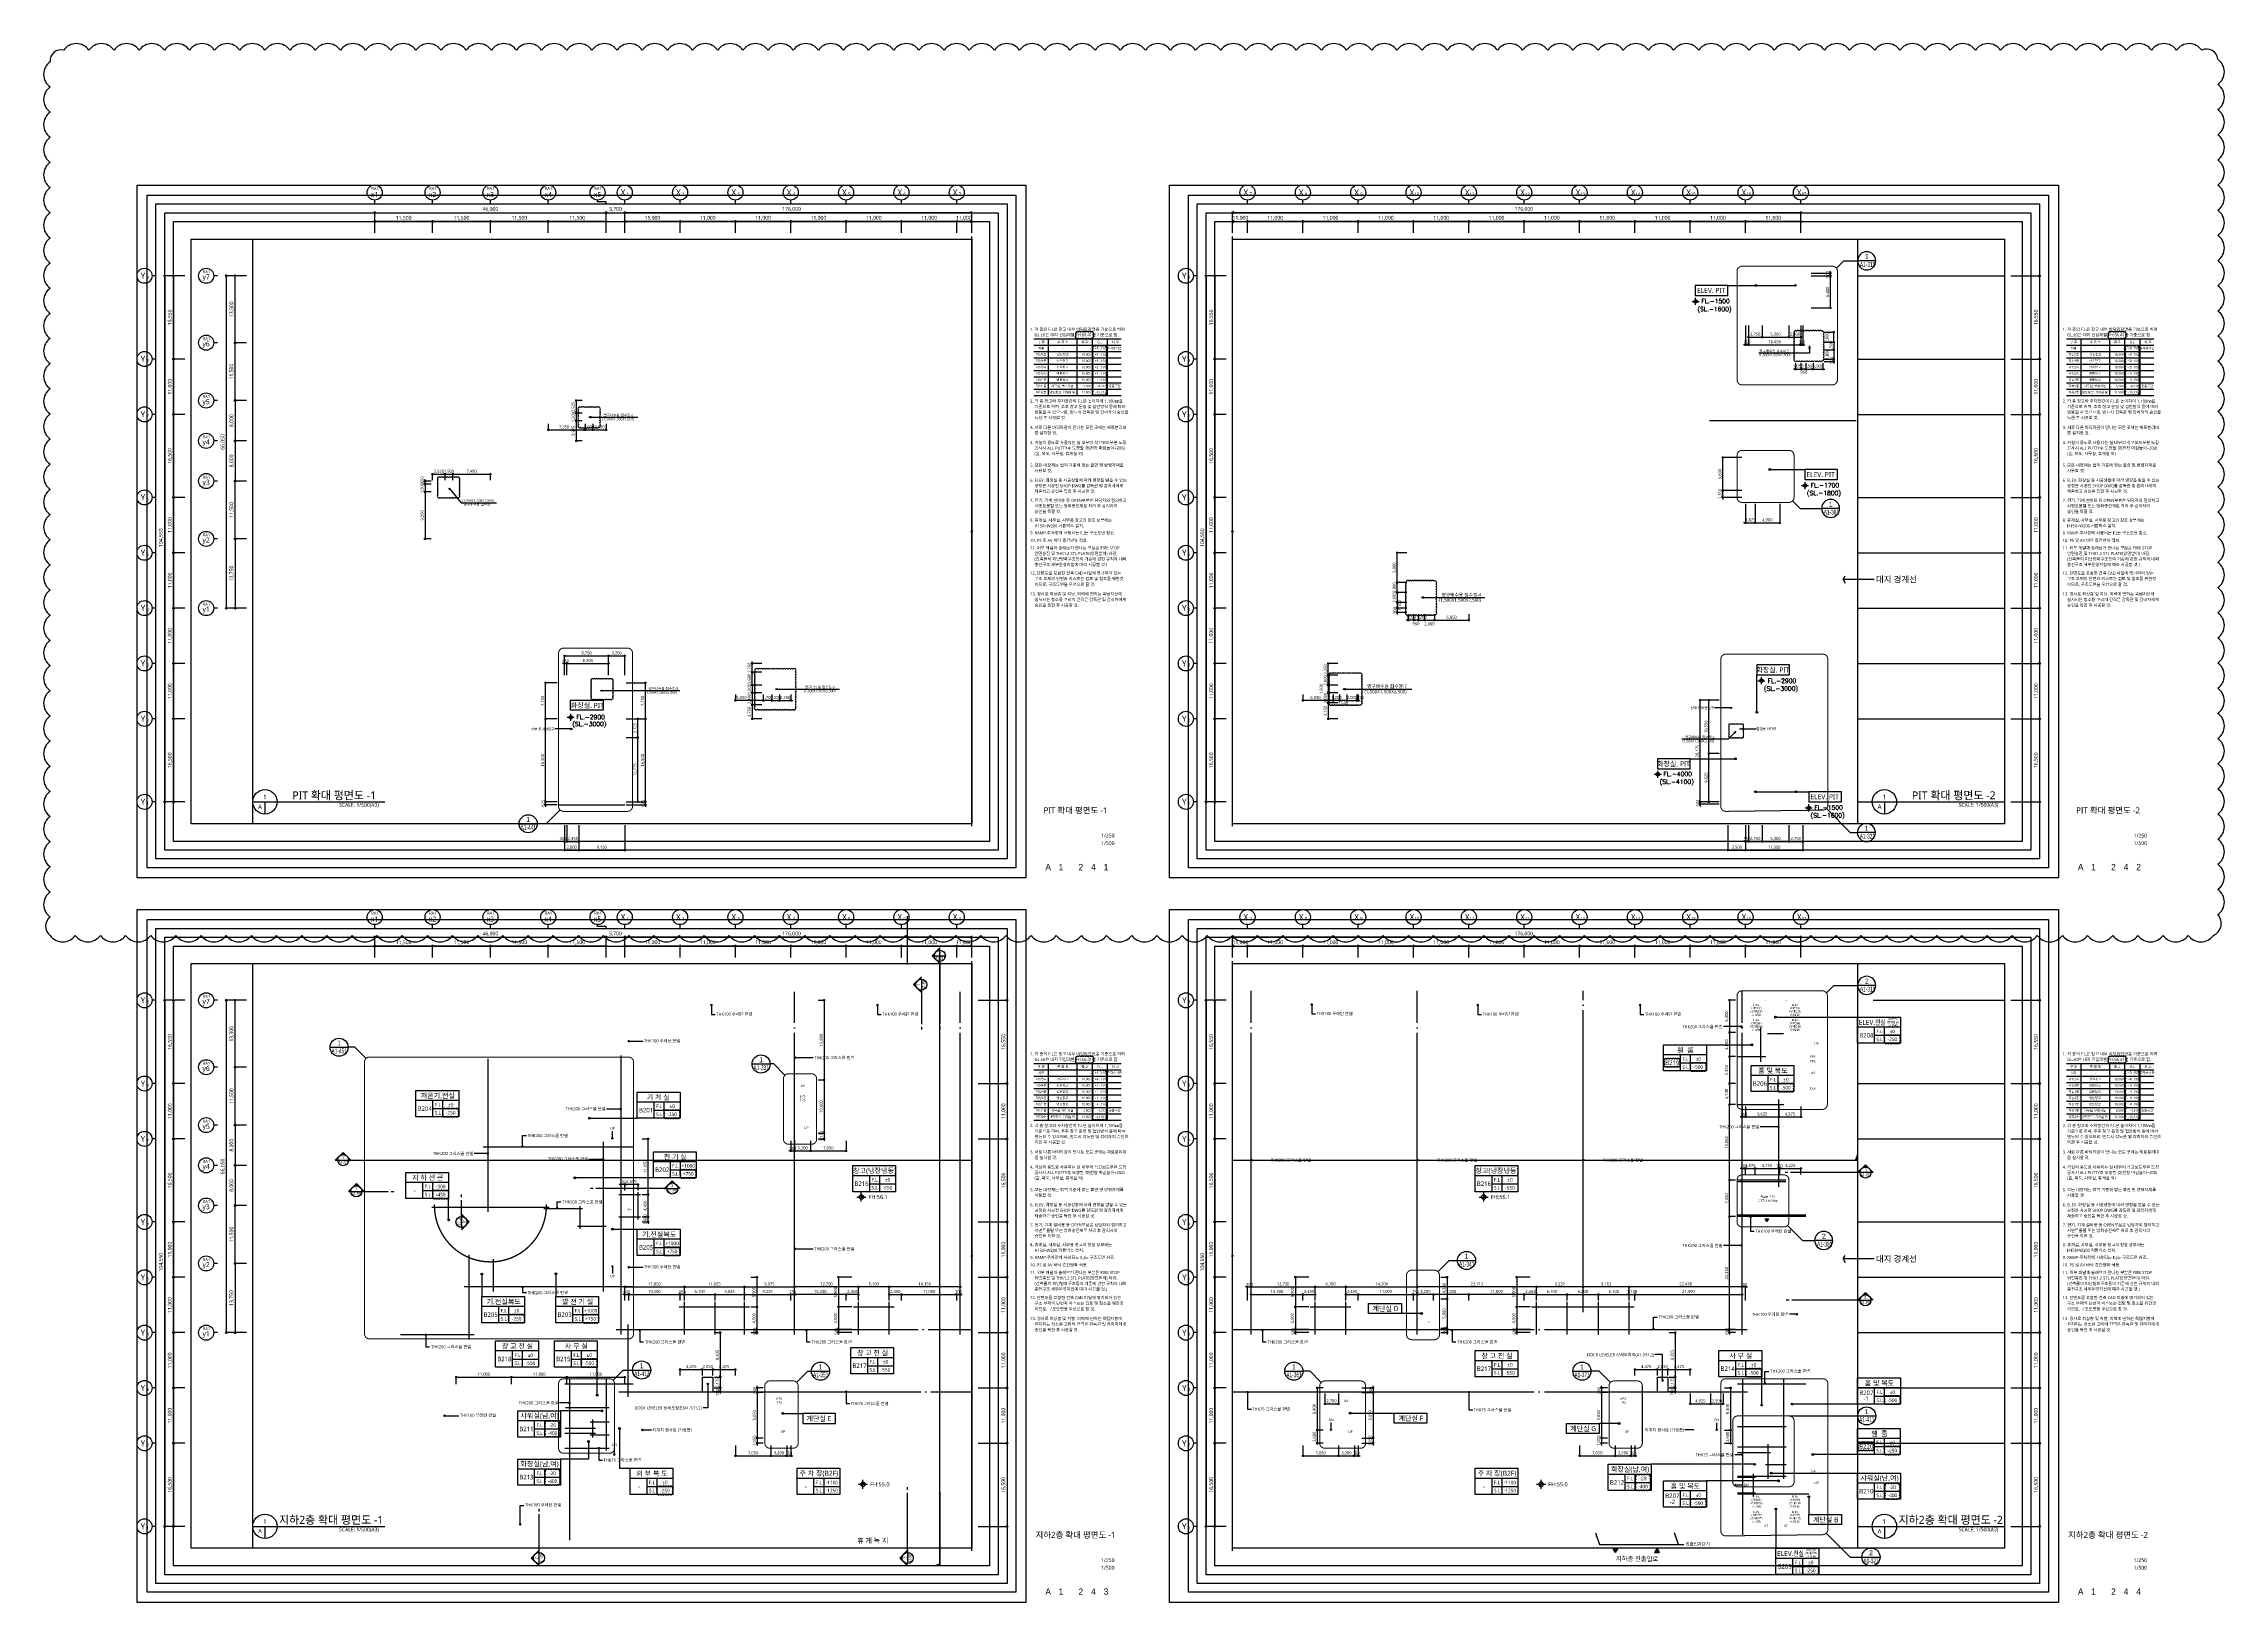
# Model space of a CAD drawing. Header units: millimetres. Extents: x 45782458 to 46215946, y 191740 to 1509539.
# Drawn here: x 45782458 to 46215946, y 1199740 to 1509539 of the extents above; entities that cross this region are included whole.
import ezdxf
from ezdxf.enums import TextEntityAlignment as Align

# ---------------------------------------------------------------- set-up
doc = ezdxf.new("R2010")
doc.units = ezdxf.units.MM
doc.header["$LTSCALE"] = 1000
doc.header["$MEASUREMENT"] = 0
doc.header["$PDSIZE"] = -10
for name, pattern in [('ACAD_ISO03W100', [30, 12, -18]), ('CEN', [62, 60, -1, 0, -1]), ('SYM$0$DASHDOT', [1, 0.5, -0.25, 0, -0.25])]:
    doc.linetypes.add(name, pattern=pattern)
doc.layers.get('0').update_dxf_attribs({"linetype": 'CONTINUOUS'})
doc.layers.get('Defpoints').update_dxf_attribs({"color": 171, "linetype": 'CONTINUOUS'})
for name, color, linetype in [('cen', 14, 'CONTINUOUS'), ('Center(AR)', 30, 'CEN'), ('DIM', 7, 'CONTINUOUS'), ('LED', 7, 'CONTINUOUS'), ('NDIM', 7, 'CONTINUOUS'), ('SYM', 7, 'CONTINUOUS'), ('SYM(AXIS)', 7, 'CONTINUOUS'), ('SYM(STAIR)', 251, 'CONTINUOUS'), ('SYMBOL', 7, 'CONTINUOUS'), ('TEXT', 3, 'CONTINUOUS'), ('TEXT(AXIS)', 2, 'CONTINUOUS'), ('TEXT(MIN)', 7, 'CONTINUOUS'), ('TEXT(노트)', 7, 'CONTINUOUS'), ('TEXT(실명)', 3, 'CONTINUOUS'), ('TEXT-TITLE', 6, 'CONTINUOUS'), ('TEXT-기입', 6, 'CONTINUOUS'), ('TITLE', 7, 'CONTINUOUS'), ('구간정리', 6, 'CONTINUOUS'), ('구간정리-TEXT', 3, 'CONTINUOUS')]:
    doc.layers.add(name, color=color, linetype=linetype)
doc.layers.add('CHECK', color=30, linetype='CONTINUOUS', plot=False)
doc.layers.add('VE변경사항적용-20220616', color=10, linetype='CONTINUOUS', plot=False)
doc.styles.add('CGS', font='cgse', dxfattribs={"bigfont": 'cgs'})
doc.styles.add('SIM', font='simplex.shx')
doc.styles.add('SYM$0$ARIAL', font='arial.ttf')
doc.styles.add('SYM$0$돋움', font='', dxfattribs={"width": 0.9})
doc.styles.add('TE', font='malgun_0.ttf')
doc.styles.add('나눔바른고딕', font='NanumBarunGothic.ttf')
doc.styles.get('SYM$0$돋움').set_extended_font_data('Dotum')
doc.dimstyles.new('BA', dxfattribs={"dimscale": 500, "dimtxt": 3, "dimasz": 1, "dimexe": 1, "dimexo": 5, "dimgap": 0.9, "dimtad": 1, "dimdec": 0, "dimdsep": 46, "dimlunit": 6, "dimtxsty": 'TE', "dimblk": 'DDD', "dimcen": 2.5, "dimclrd": 256, "dimclre": 256, "dimclrt": 3, "dimazin": 2, "dimtfac": 1, "dimtdec": 0, "dimtix": 1, "dimtmove": 2, "dimatfit": 3, "dimldrblk": 'DDD', "dimfxl": 1, "dimtolj": 1, "dimtzin": 0, "dimarcsym": 2})
doc.dimstyles.new('NDIM 1200', dxfattribs={"dimscale": 500, "dimtxt": 3, "dimasz": 1, "dimexe": 2, "dimexo": 2, "dimgap": 1, "dimtad": 1, "dimdec": 0, "dimdsep": 46, "dimtxsty": 'CGS', "dimblk": 'DOT0', "dimcen": 1, "dimdle": 8, "dimclrd": 2, "dimclre": 2, "dimclrt": 2, "dimadec": 0, "dimazin": 0, "dimtfac": 1, "dimtdec": 0, "dimtix": 1, "dimtmove": 2, "dimatfit": 3, "dimldrblk": 'DOT0', "dimfxl": 1, "dimtolj": 1, "dimtzin": 0, "dimlwd": -1, "dimlwe": -1, "dimarcsym": 0})

# ---------------------------------------------------------------- blocks, each defined once
blk = doc.blocks.new('A$C2F20087E')
at = {"layer": 'SYM(AXIS)'}
blk.add_line((600, 0), (600, 300), dxfattribs=at)
blk.add_circle((600, 900), 600, dxfattribs=at)
blk = doc.blocks.new('DDD')
at = {"layer": 'DIM', "color": 0}
for p, q in [((-1, 0), (1, 0)), ((0, -1), (0, 1))]:
    blk.add_line(p, q, dxfattribs=at)
for radius in [0.6, 0.3]:
    blk.add_circle((0, 0), radius, dxfattribs=at)
blk = doc.blocks.new('*D12')
at = {"layer": 'Defpoints', "color": 0, "ltscale": 0.4, "transparency": 16777216}
for p in [(45811772, 1375351), (45808272, 1358851), (45811772, 1358851)]:
    blk.add_point(p, dxfattribs=at)
at = {"layer": 'NDIM', "lineweight": -2, "ltscale": 0.4, "transparency": 16777216}
for p, q in [((45810522, 1375351), (45808022, 1375351)), ((45808272, 1375101), (45808272, 1359101)), ((45810522, 1358851), (45808022, 1358851))]:
    blk.add_line(p, q, dxfattribs=at)
at = {"layer": 'NDIM', "lineweight": -2, "ltscale": 0.4, "transparency": 16777216, "xscale": 250, "yscale": 250, "zscale": 250}
for p, rotation in [((45808272, 1375351), 90), ((45808272, 1358851), 270)]:
    blk.add_blockref('DDD', p, dxfattribs=dict(at, rotation=rotation))
at = {"layer": 'NDIM', "color": 3, "ltscale": 0.4, "transparency": 16777216, "insert": (45807595, 1367101), "char_height": 750, "attachment_point": 5, "rotation": 90, "style": 'TE'}
blk.add_mtext('\\A1;16,500', dxfattribs=at)
blk = doc.blocks.new('*D13')
at = {"layer": 'Defpoints', "color": 0, "ltscale": 0.4, "transparency": 16777216}
for p in [(45811772, 1386351), (45808272, 1375351), (45811772, 1375351)]:
    blk.add_point(p, dxfattribs=at)
at = {"layer": 'NDIM', "lineweight": -2, "ltscale": 0.4, "transparency": 16777216}
for p, q in [((45810522, 1386351), (45808022, 1386351)), ((45808272, 1386101), (45808272, 1375601)), ((45810522, 1375351), (45808022, 1375351))]:
    blk.add_line(p, q, dxfattribs=at)
at = {"layer": 'NDIM', "lineweight": -2, "ltscale": 0.4, "transparency": 16777216, "xscale": 250, "yscale": 250, "zscale": 250}
for p, rotation in [((45808272, 1386351), 90), ((45808272, 1375351), 270)]:
    blk.add_blockref('DDD', p, dxfattribs=dict(at, rotation=rotation))
at = {"layer": 'NDIM', "color": 3, "ltscale": 0.4, "transparency": 16777216, "insert": (45807595, 1380851), "char_height": 750, "attachment_point": 5, "rotation": 90, "style": 'TE'}
blk.add_mtext('\\A1;11,000', dxfattribs=at)
blk = doc.blocks.new('*D14')
at = {"layer": 'Defpoints', "color": 0, "ltscale": 0.4, "transparency": 16777216}
for p in [(45811772, 1397351), (45808272, 1386351), (45811772, 1386351)]:
    blk.add_point(p, dxfattribs=at)
at = {"layer": 'NDIM', "lineweight": -2, "ltscale": 0.4, "transparency": 16777216}
for p, q in [((45810522, 1397351), (45808022, 1397351)), ((45808272, 1397101), (45808272, 1386601)), ((45810522, 1386351), (45808022, 1386351))]:
    blk.add_line(p, q, dxfattribs=at)
at = {"layer": 'NDIM', "lineweight": -2, "ltscale": 0.4, "transparency": 16777216, "xscale": 250, "yscale": 250, "zscale": 250}
for p, rotation in [((45808272, 1397351), 90), ((45808272, 1386351), 270)]:
    blk.add_blockref('DDD', p, dxfattribs=dict(at, rotation=rotation))
at = {"layer": 'NDIM', "color": 3, "ltscale": 0.4, "transparency": 16777216, "insert": (45807595, 1391851), "char_height": 750, "attachment_point": 5, "rotation": 90, "style": 'TE'}
blk.add_mtext('\\A1;11,000', dxfattribs=at)
blk = doc.blocks.new('*D15')
at = {"layer": 'Defpoints', "color": 0, "ltscale": 0.4, "transparency": 16777216}
for p in [(45811772, 1408351), (45808272, 1397351), (45811772, 1397351)]:
    blk.add_point(p, dxfattribs=at)
at = {"layer": 'NDIM', "lineweight": -2, "ltscale": 0.4, "transparency": 16777216}
for p, q in [((45810522, 1408351), (45808022, 1408351)), ((45808272, 1408101), (45808272, 1397601)), ((45810522, 1397351), (45808022, 1397351))]:
    blk.add_line(p, q, dxfattribs=at)
at = {"layer": 'NDIM', "lineweight": -2, "ltscale": 0.4, "transparency": 16777216, "xscale": 250, "yscale": 250, "zscale": 250}
for p, rotation in [((45808272, 1408351), 90), ((45808272, 1397351), 270)]:
    blk.add_blockref('DDD', p, dxfattribs=dict(at, rotation=rotation))
at = {"layer": 'NDIM', "color": 3, "ltscale": 0.4, "transparency": 16777216, "insert": (45807595, 1402851), "char_height": 750, "attachment_point": 5, "rotation": 90, "style": 'TE'}
blk.add_mtext('\\A1;11,000', dxfattribs=at)
blk = doc.blocks.new('*D16')
at = {"layer": 'Defpoints', "color": 0, "ltscale": 0.4, "transparency": 16777216}
for p in [(45811772, 1419351), (45808272, 1408351), (45811772, 1408351)]:
    blk.add_point(p, dxfattribs=at)
at = {"layer": 'NDIM', "lineweight": -2, "ltscale": 0.4, "transparency": 16777216}
for p, q in [((45810522, 1419351), (45808022, 1419351)), ((45808272, 1419101), (45808272, 1408601)), ((45810522, 1408351), (45808022, 1408351))]:
    blk.add_line(p, q, dxfattribs=at)
at = {"layer": 'NDIM', "lineweight": -2, "ltscale": 0.4, "transparency": 16777216, "xscale": 250, "yscale": 250, "zscale": 250}
for p, rotation in [((45808272, 1419351), 90), ((45808272, 1408351), 270)]:
    blk.add_blockref('DDD', p, dxfattribs=dict(at, rotation=rotation))
at = {"layer": 'NDIM', "color": 3, "ltscale": 0.4, "transparency": 16777216, "insert": (45807595, 1413851), "char_height": 750, "attachment_point": 5, "rotation": 90, "style": 'TE'}
blk.add_mtext('\\A1;11,000', dxfattribs=at)
blk = doc.blocks.new('*D17')
at = {"layer": 'Defpoints', "color": 0, "ltscale": 0.4, "transparency": 16777216}
for p in [(45811772, 1435851), (45808272, 1419351), (45811772, 1419351)]:
    blk.add_point(p, dxfattribs=at)
at = {"layer": 'NDIM', "lineweight": -2, "ltscale": 0.4, "transparency": 16777216}
for p, q in [((45810522, 1435851), (45808022, 1435851)), ((45808272, 1435601), (45808272, 1419601)), ((45810522, 1419351), (45808022, 1419351))]:
    blk.add_line(p, q, dxfattribs=at)
at = {"layer": 'NDIM', "lineweight": -2, "ltscale": 0.4, "transparency": 16777216, "xscale": 250, "yscale": 250, "zscale": 250}
for p, rotation in [((45808272, 1435851), 90), ((45808272, 1419351), 270)]:
    blk.add_blockref('DDD', p, dxfattribs=dict(at, rotation=rotation))
at = {"layer": 'NDIM', "color": 3, "ltscale": 0.4, "transparency": 16777216, "insert": (45807595, 1427601), "char_height": 750, "attachment_point": 5, "rotation": 90, "style": 'TE'}
blk.add_mtext('\\A1;16,500', dxfattribs=at)
blk = doc.blocks.new('*D18')
at = {"layer": 'Defpoints', "color": 0, "ltscale": 0.4, "transparency": 16777216}
for p in [(45811772, 1446851), (45808272, 1435851), (45811772, 1435851)]:
    blk.add_point(p, dxfattribs=at)
at = {"layer": 'NDIM', "lineweight": -2, "ltscale": 0.4, "transparency": 16777216}
for p, q in [((45810522, 1446851), (45808022, 1446851)), ((45808272, 1446601), (45808272, 1436101)), ((45810522, 1435851), (45808022, 1435851))]:
    blk.add_line(p, q, dxfattribs=at)
at = {"layer": 'NDIM', "lineweight": -2, "ltscale": 0.4, "transparency": 16777216, "xscale": 250, "yscale": 250, "zscale": 250}
for p, rotation in [((45808272, 1446851), 90), ((45808272, 1435851), 270)]:
    blk.add_blockref('DDD', p, dxfattribs=dict(at, rotation=rotation))
at = {"layer": 'NDIM', "color": 3, "ltscale": 0.4, "transparency": 16777216, "insert": (45807595, 1441351), "char_height": 750, "attachment_point": 5, "rotation": 90, "style": 'TE'}
blk.add_mtext('\\A1;11,000', dxfattribs=at)
blk = doc.blocks.new('*D19')
at = {"layer": 'Defpoints', "color": 0, "ltscale": 0.4, "transparency": 16777216}
for p in [(45811772, 1463401), (45808272, 1446851), (45811772, 1446851)]:
    blk.add_point(p, dxfattribs=at)
at = {"layer": 'NDIM', "lineweight": -2, "ltscale": 0.4, "transparency": 16777216}
for p, q in [((45810522, 1463401), (45808022, 1463401)), ((45808272, 1463151), (45808272, 1447101)), ((45810522, 1446851), (45808022, 1446851))]:
    blk.add_line(p, q, dxfattribs=at)
at = {"layer": 'NDIM', "lineweight": -2, "ltscale": 0.4, "transparency": 16777216, "xscale": 250, "yscale": 250, "zscale": 250}
for p, rotation in [((45808272, 1463401), 90), ((45808272, 1446851), 270)]:
    blk.add_blockref('DDD', p, dxfattribs=dict(at, rotation=rotation))
at = {"layer": 'NDIM', "color": 3, "ltscale": 0.4, "transparency": 16777216, "insert": (45807595, 1455126), "char_height": 750, "attachment_point": 5, "rotation": 90, "style": 'TE'}
blk.add_mtext('\\A1;16,550', dxfattribs=at)
blk = doc.blocks.new('*D20')
at = {"layer": 'Defpoints', "color": 0, "ltscale": 0.4, "transparency": 16777216}
for p in [(45811772, 1463401), (45806522, 1358851), (45811772, 1358851)]:
    blk.add_point(p, dxfattribs=at)
at = {"layer": 'NDIM', "lineweight": -2, "ltscale": 0.4, "transparency": 16777216}
for p, q in [((45810522, 1463401), (45806272, 1463401)), ((45806522, 1463151), (45806522, 1359101)), ((45810522, 1358851), (45806272, 1358851))]:
    blk.add_line(p, q, dxfattribs=at)
at = {"layer": 'NDIM', "lineweight": -2, "ltscale": 0.4, "transparency": 16777216, "xscale": 250, "yscale": 250, "zscale": 250}
for p, rotation in [((45806522, 1463401), 90), ((45806522, 1358851), 270)]:
    blk.add_blockref('DDD', p, dxfattribs=dict(at, rotation=rotation))
at = {"layer": 'NDIM', "color": 3, "ltscale": 0.4, "transparency": 16777216, "insert": (45805828, 1411351), "char_height": 750, "attachment_point": 5, "rotation": 90, "style": 'TE'}
blk.add_mtext('\\A1;104,550', dxfattribs=at)
blk = doc.blocks.new('*D21')
at = {"layer": 'Defpoints', "color": 0, "ltscale": 0.4, "transparency": 16777216}
for p in [(45882772, 1474190), (45882772, 1470690), (45894272, 1470690)]:
    blk.add_point(p, dxfattribs=at)
at = {"layer": 'NDIM', "lineweight": -2, "ltscale": 0.4, "transparency": 16777216}
for p, q in [((45882772, 1471940), (45882772, 1474440)), ((45894022, 1474190), (45883022, 1474190)), ((45894272, 1471940), (45894272, 1474440))]:
    blk.add_line(p, q, dxfattribs=at)
at = {"layer": 'NDIM', "lineweight": -2, "ltscale": 0.4, "transparency": 16777216, "xscale": 250, "yscale": 250, "zscale": 250, "rotation": 180}
blk.add_blockref('DDD', (45882772, 1474190), dxfattribs=at)
at = {"layer": 'NDIM', "lineweight": -2, "ltscale": 0.4, "transparency": 16777216, "xscale": 250, "yscale": 250, "zscale": 250}
blk.add_blockref('DDD', (45894272, 1474190), dxfattribs=at)
at = {"layer": 'NDIM', "color": 3, "ltscale": 0.4, "transparency": 16777216, "insert": (45888522, 1474868), "char_height": 750, "attachment_point": 5, "style": 'TE'}
blk.add_mtext('\\A1;11,500', dxfattribs=at)
blk = doc.blocks.new('*D22')
at = {"layer": 'Defpoints', "color": 0, "ltscale": 0.4, "transparency": 16777216}
for p in [(45871272, 1474190), (45871272, 1470690), (45882772, 1470690)]:
    blk.add_point(p, dxfattribs=at)
at = {"layer": 'NDIM', "lineweight": -2, "ltscale": 0.4, "transparency": 16777216}
for p, q in [((45871272, 1471940), (45871272, 1474440)), ((45882522, 1474190), (45871522, 1474190)), ((45882772, 1471940), (45882772, 1474440))]:
    blk.add_line(p, q, dxfattribs=at)
at = {"layer": 'NDIM', "lineweight": -2, "ltscale": 0.4, "transparency": 16777216, "xscale": 250, "yscale": 250, "zscale": 250, "rotation": 180}
blk.add_blockref('DDD', (45871272, 1474190), dxfattribs=at)
at = {"layer": 'NDIM', "lineweight": -2, "ltscale": 0.4, "transparency": 16777216, "xscale": 250, "yscale": 250, "zscale": 250}
blk.add_blockref('DDD', (45882772, 1474190), dxfattribs=at)
at = {"layer": 'NDIM', "color": 3, "ltscale": 0.4, "transparency": 16777216, "insert": (45877022, 1474868), "char_height": 750, "attachment_point": 5, "style": 'TE'}
blk.add_mtext('\\A1;11,500', dxfattribs=at)
blk = doc.blocks.new('*D23')
at = {"layer": 'Defpoints', "color": 0, "ltscale": 0.4, "transparency": 16777216}
for p in [(45859772, 1474190), (45859772, 1470690), (45871272, 1470690)]:
    blk.add_point(p, dxfattribs=at)
at = {"layer": 'NDIM', "lineweight": -2, "ltscale": 0.4, "transparency": 16777216}
for p, q in [((45859772, 1471940), (45859772, 1474440)), ((45871022, 1474190), (45860022, 1474190)), ((45871272, 1471940), (45871272, 1474440))]:
    blk.add_line(p, q, dxfattribs=at)
at = {"layer": 'NDIM', "lineweight": -2, "ltscale": 0.4, "transparency": 16777216, "xscale": 250, "yscale": 250, "zscale": 250, "rotation": 180}
blk.add_blockref('DDD', (45859772, 1474190), dxfattribs=at)
at = {"layer": 'NDIM', "lineweight": -2, "ltscale": 0.4, "transparency": 16777216, "xscale": 250, "yscale": 250, "zscale": 250}
blk.add_blockref('DDD', (45871272, 1474190), dxfattribs=at)
at = {"layer": 'NDIM', "color": 3, "ltscale": 0.4, "transparency": 16777216, "insert": (45865522, 1474868), "char_height": 750, "attachment_point": 5, "style": 'TE'}
blk.add_mtext('\\A1;11,500', dxfattribs=at)
blk = doc.blocks.new('*D24')
at = {"layer": 'Defpoints', "color": 0, "ltscale": 0.4, "transparency": 16777216}
for p in [(45848272, 1474190), (45848272, 1470690), (45859772, 1470690)]:
    blk.add_point(p, dxfattribs=at)
at = {"layer": 'NDIM', "lineweight": -2, "ltscale": 0.4, "transparency": 16777216}
for p, q in [((45848272, 1471940), (45848272, 1474440)), ((45859522, 1474190), (45848522, 1474190)), ((45859772, 1471940), (45859772, 1474440))]:
    blk.add_line(p, q, dxfattribs=at)
at = {"layer": 'NDIM', "lineweight": -2, "ltscale": 0.4, "transparency": 16777216, "xscale": 250, "yscale": 250, "zscale": 250, "rotation": 180}
blk.add_blockref('DDD', (45848272, 1474190), dxfattribs=at)
at = {"layer": 'NDIM', "lineweight": -2, "ltscale": 0.4, "transparency": 16777216, "xscale": 250, "yscale": 250, "zscale": 250}
blk.add_blockref('DDD', (45859772, 1474190), dxfattribs=at)
at = {"layer": 'NDIM', "color": 3, "ltscale": 0.4, "transparency": 16777216, "insert": (45854022, 1474868), "char_height": 750, "attachment_point": 5, "style": 'TE'}
blk.add_mtext('\\A1;11,500', dxfattribs=at)
blk = doc.blocks.new('*D25')
at = {"layer": 'Defpoints', "color": 0, "ltscale": 0.4, "transparency": 16777216}
for p in [(45894272, 1475940), (45848272, 1470690), (45894272, 1470690)]:
    blk.add_point(p, dxfattribs=at)
at = {"layer": 'NDIM', "lineweight": -2, "ltscale": 0.4, "transparency": 16777216}
for p, q in [((45848272, 1471940), (45848272, 1476190)), ((45848522, 1475940), (45894022, 1475940)), ((45894272, 1471940), (45894272, 1476190))]:
    blk.add_line(p, q, dxfattribs=at)
at = {"layer": 'NDIM', "lineweight": -2, "ltscale": 0.4, "transparency": 16777216, "xscale": 250, "yscale": 250, "zscale": 250, "rotation": 180}
blk.add_blockref('DDD', (45848272, 1475940), dxfattribs=at)
at = {"layer": 'NDIM', "lineweight": -2, "ltscale": 0.4, "transparency": 16777216, "xscale": 250, "yscale": 250, "zscale": 250}
blk.add_blockref('DDD', (45894272, 1475940), dxfattribs=at)
at = {"layer": 'NDIM', "color": 3, "ltscale": 0.4, "transparency": 16777216, "insert": (45871272, 1476616), "char_height": 750, "attachment_point": 5, "style": 'TE'}
blk.add_mtext('\\A1;46,000', dxfattribs=at)
blk = doc.blocks.new('*D26')
at = {"layer": 'Defpoints', "color": 0, "ltscale": 0.4, "transparency": 16777216}
for p in [(45897972, 1475940), (45894272, 1470690), (45897972, 1470690)]:
    blk.add_point(p, dxfattribs=at)
at = {"layer": 'NDIM', "lineweight": -2, "ltscale": 0.4, "transparency": 16777216}
for p, q in [((45894272, 1471940), (45894272, 1476190)), ((45894522, 1475940), (45897722, 1475940)), ((45897972, 1471940), (45897972, 1476190))]:
    blk.add_line(p, q, dxfattribs=at)
at = {"layer": 'NDIM', "lineweight": -2, "ltscale": 0.4, "transparency": 16777216, "xscale": 250, "yscale": 250, "zscale": 250, "rotation": 180}
blk.add_blockref('DDD', (45894272, 1475940), dxfattribs=at)
at = {"layer": 'NDIM', "lineweight": -2, "ltscale": 0.4, "transparency": 16777216, "xscale": 250, "yscale": 250, "zscale": 250}
blk.add_blockref('DDD', (45897972, 1475940), dxfattribs=at)
at = {"layer": 'NDIM', "color": 3, "ltscale": 0.4, "transparency": 16777216, "insert": (45896122, 1476616), "char_height": 750, "attachment_point": 5, "style": 'TE'}
blk.add_mtext('\\A1;3,700', dxfattribs=at)
blk = doc.blocks.new('*D27')
at = {"layer": 'Defpoints', "color": 0, "ltscale": 0.4, "transparency": 16777216}
for p in [(45897972, 1474190), (45897972, 1470690), (45908972, 1470690)]:
    blk.add_point(p, dxfattribs=at)
at = {"layer": 'NDIM', "lineweight": -2, "ltscale": 0.4, "transparency": 16777216}
for p, q in [((45897972, 1471940), (45897972, 1474440)), ((45908722, 1474190), (45898222, 1474190)), ((45908972, 1471940), (45908972, 1474440))]:
    blk.add_line(p, q, dxfattribs=at)
at = {"layer": 'NDIM', "lineweight": -2, "ltscale": 0.4, "transparency": 16777216, "xscale": 250, "yscale": 250, "zscale": 250, "rotation": 180}
blk.add_blockref('DDD', (45897972, 1474190), dxfattribs=at)
at = {"layer": 'NDIM', "lineweight": -2, "ltscale": 0.4, "transparency": 16777216, "xscale": 250, "yscale": 250, "zscale": 250}
blk.add_blockref('DDD', (45908972, 1474190), dxfattribs=at)
at = {"layer": 'NDIM', "color": 3, "ltscale": 0.4, "transparency": 16777216, "insert": (45903472, 1474868), "char_height": 750, "attachment_point": 5, "style": 'TE'}
blk.add_mtext('\\A1;11,000', dxfattribs=at)
blk = doc.blocks.new('*D28')
at = {"layer": 'Defpoints', "color": 0, "ltscale": 0.4, "transparency": 16777216}
for p in [(45908972, 1474190), (45908972, 1470690), (45919972, 1470690)]:
    blk.add_point(p, dxfattribs=at)
at = {"layer": 'NDIM', "lineweight": -2, "ltscale": 0.4, "transparency": 16777216}
for p, q in [((45908972, 1471940), (45908972, 1474440)), ((45919722, 1474190), (45909222, 1474190)), ((45919972, 1471940), (45919972, 1474440))]:
    blk.add_line(p, q, dxfattribs=at)
at = {"layer": 'NDIM', "lineweight": -2, "ltscale": 0.4, "transparency": 16777216, "xscale": 250, "yscale": 250, "zscale": 250, "rotation": 180}
blk.add_blockref('DDD', (45908972, 1474190), dxfattribs=at)
at = {"layer": 'NDIM', "lineweight": -2, "ltscale": 0.4, "transparency": 16777216, "xscale": 250, "yscale": 250, "zscale": 250}
blk.add_blockref('DDD', (45919972, 1474190), dxfattribs=at)
at = {"layer": 'NDIM', "color": 3, "ltscale": 0.4, "transparency": 16777216, "insert": (45914472, 1474868), "char_height": 750, "attachment_point": 5, "style": 'TE'}
blk.add_mtext('\\A1;11,000', dxfattribs=at)
blk = doc.blocks.new('*D29')
at = {"layer": 'Defpoints', "color": 0, "ltscale": 0.4, "transparency": 16777216}
for p in [(45919972, 1474190), (45919972, 1470690), (45930972, 1470690)]:
    blk.add_point(p, dxfattribs=at)
at = {"layer": 'NDIM', "lineweight": -2, "ltscale": 0.4, "transparency": 16777216}
for p, q in [((45919972, 1471940), (45919972, 1474440)), ((45930722, 1474190), (45920222, 1474190)), ((45930972, 1471940), (45930972, 1474440))]:
    blk.add_line(p, q, dxfattribs=at)
at = {"layer": 'NDIM', "lineweight": -2, "ltscale": 0.4, "transparency": 16777216, "xscale": 250, "yscale": 250, "zscale": 250, "rotation": 180}
blk.add_blockref('DDD', (45919972, 1474190), dxfattribs=at)
at = {"layer": 'NDIM', "lineweight": -2, "ltscale": 0.4, "transparency": 16777216, "xscale": 250, "yscale": 250, "zscale": 250}
blk.add_blockref('DDD', (45930972, 1474190), dxfattribs=at)
at = {"layer": 'NDIM', "color": 3, "ltscale": 0.4, "transparency": 16777216, "insert": (45925472, 1474868), "char_height": 750, "attachment_point": 5, "style": 'TE'}
blk.add_mtext('\\A1;11,000', dxfattribs=at)
blk = doc.blocks.new('*D30')
at = {"layer": 'Defpoints', "color": 0, "ltscale": 0.4, "transparency": 16777216}
for p in [(45930972, 1474190), (45930972, 1470690), (45941972, 1470690)]:
    blk.add_point(p, dxfattribs=at)
at = {"layer": 'NDIM', "lineweight": -2, "ltscale": 0.4, "transparency": 16777216}
for p, q in [((45930972, 1471940), (45930972, 1474440)), ((45941722, 1474190), (45931222, 1474190)), ((45941972, 1471940), (45941972, 1474440))]:
    blk.add_line(p, q, dxfattribs=at)
at = {"layer": 'NDIM', "lineweight": -2, "ltscale": 0.4, "transparency": 16777216, "xscale": 250, "yscale": 250, "zscale": 250, "rotation": 180}
blk.add_blockref('DDD', (45930972, 1474190), dxfattribs=at)
at = {"layer": 'NDIM', "lineweight": -2, "ltscale": 0.4, "transparency": 16777216, "xscale": 250, "yscale": 250, "zscale": 250}
blk.add_blockref('DDD', (45941972, 1474190), dxfattribs=at)
at = {"layer": 'NDIM', "color": 3, "ltscale": 0.4, "transparency": 16777216, "insert": (45936472, 1474868), "char_height": 750, "attachment_point": 5, "style": 'TE'}
blk.add_mtext('\\A1;11,000', dxfattribs=at)
blk = doc.blocks.new('*D31')
at = {"layer": 'Defpoints', "color": 0, "ltscale": 0.4, "transparency": 16777216}
for p in [(45941972, 1474190), (45941972, 1470690), (45952972, 1470690)]:
    blk.add_point(p, dxfattribs=at)
at = {"layer": 'NDIM', "lineweight": -2, "ltscale": 0.4, "transparency": 16777216}
for p, q in [((45941972, 1471940), (45941972, 1474440)), ((45952722, 1474190), (45942222, 1474190)), ((45952972, 1471940), (45952972, 1474440))]:
    blk.add_line(p, q, dxfattribs=at)
at = {"layer": 'NDIM', "lineweight": -2, "ltscale": 0.4, "transparency": 16777216, "xscale": 250, "yscale": 250, "zscale": 250, "rotation": 180}
blk.add_blockref('DDD', (45941972, 1474190), dxfattribs=at)
at = {"layer": 'NDIM', "lineweight": -2, "ltscale": 0.4, "transparency": 16777216, "xscale": 250, "yscale": 250, "zscale": 250}
blk.add_blockref('DDD', (45952972, 1474190), dxfattribs=at)
at = {"layer": 'NDIM', "color": 3, "ltscale": 0.4, "transparency": 16777216, "insert": (45947472, 1474868), "char_height": 750, "attachment_point": 5, "style": 'TE'}
blk.add_mtext('\\A1;11,000', dxfattribs=at)
blk = doc.blocks.new('*D32')
at = {"layer": 'Defpoints', "color": 0, "ltscale": 0.4, "transparency": 16777216}
for p in [(45952972, 1474190), (45952972, 1470690), (45963972, 1470690)]:
    blk.add_point(p, dxfattribs=at)
at = {"layer": 'NDIM', "lineweight": -2, "ltscale": 0.4, "transparency": 16777216}
for p, q in [((45952972, 1471940), (45952972, 1474440)), ((45963722, 1474190), (45953222, 1474190)), ((45963972, 1471940), (45963972, 1474440))]:
    blk.add_line(p, q, dxfattribs=at)
at = {"layer": 'NDIM', "lineweight": -2, "ltscale": 0.4, "transparency": 16777216, "xscale": 250, "yscale": 250, "zscale": 250, "rotation": 180}
blk.add_blockref('DDD', (45952972, 1474190), dxfattribs=at)
at = {"layer": 'NDIM', "lineweight": -2, "ltscale": 0.4, "transparency": 16777216, "xscale": 250, "yscale": 250, "zscale": 250}
blk.add_blockref('DDD', (45963972, 1474190), dxfattribs=at)
at = {"layer": 'NDIM', "color": 3, "ltscale": 0.4, "transparency": 16777216, "insert": (45958472, 1474868), "char_height": 750, "attachment_point": 5, "style": 'TE'}
blk.add_mtext('\\A1;11,000', dxfattribs=at)
blk = doc.blocks.new('*D33')
at = {"layer": 'Defpoints', "color": 0, "ltscale": 0.4, "transparency": 16777216}
for p in [(46021772, 1474190), (46021772, 1470690), (46032772, 1470690)]:
    blk.add_point(p, dxfattribs=at)
at = {"layer": 'NDIM', "lineweight": -2, "ltscale": 0.4, "transparency": 16777216}
for p, q in [((46021772, 1471940), (46021772, 1474440)), ((46032522, 1474190), (46022022, 1474190)), ((46032772, 1471940), (46032772, 1474440))]:
    blk.add_line(p, q, dxfattribs=at)
at = {"layer": 'NDIM', "lineweight": -2, "ltscale": 0.4, "transparency": 16777216, "xscale": 250, "yscale": 250, "zscale": 250, "rotation": 180}
blk.add_blockref('DDD', (46021772, 1474190), dxfattribs=at)
at = {"layer": 'NDIM', "lineweight": -2, "ltscale": 0.4, "transparency": 16777216, "xscale": 250, "yscale": 250, "zscale": 250}
blk.add_blockref('DDD', (46032772, 1474190), dxfattribs=at)
at = {"layer": 'NDIM', "color": 3, "ltscale": 0.4, "transparency": 16777216, "insert": (46027272, 1474868), "char_height": 750, "attachment_point": 5, "style": 'TE'}
blk.add_mtext('\\A1;11,000', dxfattribs=at)
blk = doc.blocks.new('*D34')
at = {"layer": 'Defpoints', "color": 0, "ltscale": 0.4, "transparency": 16777216}
for p in [(46032772, 1474190), (46032772, 1470690), (46043772, 1470690)]:
    blk.add_point(p, dxfattribs=at)
at = {"layer": 'NDIM', "lineweight": -2, "ltscale": 0.4, "transparency": 16777216}
for p, q in [((46032772, 1471940), (46032772, 1474440)), ((46043522, 1474190), (46033022, 1474190)), ((46043772, 1471940), (46043772, 1474440))]:
    blk.add_line(p, q, dxfattribs=at)
at = {"layer": 'NDIM', "lineweight": -2, "ltscale": 0.4, "transparency": 16777216, "xscale": 250, "yscale": 250, "zscale": 250, "rotation": 180}
blk.add_blockref('DDD', (46032772, 1474190), dxfattribs=at)
at = {"layer": 'NDIM', "lineweight": -2, "ltscale": 0.4, "transparency": 16777216, "xscale": 250, "yscale": 250, "zscale": 250}
blk.add_blockref('DDD', (46043772, 1474190), dxfattribs=at)
at = {"layer": 'NDIM', "color": 3, "ltscale": 0.4, "transparency": 16777216, "insert": (46038272, 1474868), "char_height": 750, "attachment_point": 5, "style": 'TE'}
blk.add_mtext('\\A1;11,000', dxfattribs=at)
blk = doc.blocks.new('*D35')
at = {"layer": 'Defpoints', "color": 0, "ltscale": 0.4, "transparency": 16777216}
for p in [(46043772, 1474190), (46043772, 1470690), (46054772, 1470690)]:
    blk.add_point(p, dxfattribs=at)
at = {"layer": 'NDIM', "lineweight": -2, "ltscale": 0.4, "transparency": 16777216}
for p, q in [((46043772, 1471940), (46043772, 1474440)), ((46054522, 1474190), (46044022, 1474190)), ((46054772, 1471940), (46054772, 1474440))]:
    blk.add_line(p, q, dxfattribs=at)
at = {"layer": 'NDIM', "lineweight": -2, "ltscale": 0.4, "transparency": 16777216, "xscale": 250, "yscale": 250, "zscale": 250, "rotation": 180}
blk.add_blockref('DDD', (46043772, 1474190), dxfattribs=at)
at = {"layer": 'NDIM', "lineweight": -2, "ltscale": 0.4, "transparency": 16777216, "xscale": 250, "yscale": 250, "zscale": 250}
blk.add_blockref('DDD', (46054772, 1474190), dxfattribs=at)
at = {"layer": 'NDIM', "color": 3, "ltscale": 0.4, "transparency": 16777216, "insert": (46049272, 1474868), "char_height": 750, "attachment_point": 5, "style": 'TE'}
blk.add_mtext('\\A1;11,000', dxfattribs=at)
blk = doc.blocks.new('*D36')
at = {"layer": 'Defpoints', "color": 0, "ltscale": 0.4, "transparency": 16777216}
for p in [(46054772, 1474190), (46054772, 1470690), (46065772, 1470690)]:
    blk.add_point(p, dxfattribs=at)
at = {"layer": 'NDIM', "lineweight": -2, "ltscale": 0.4, "transparency": 16777216}
for p, q in [((46054772, 1471940), (46054772, 1474440)), ((46065522, 1474190), (46055022, 1474190)), ((46065772, 1471940), (46065772, 1474440))]:
    blk.add_line(p, q, dxfattribs=at)
at = {"layer": 'NDIM', "lineweight": -2, "ltscale": 0.4, "transparency": 16777216, "xscale": 250, "yscale": 250, "zscale": 250, "rotation": 180}
blk.add_blockref('DDD', (46054772, 1474190), dxfattribs=at)
at = {"layer": 'NDIM', "lineweight": -2, "ltscale": 0.4, "transparency": 16777216, "xscale": 250, "yscale": 250, "zscale": 250}
blk.add_blockref('DDD', (46065772, 1474190), dxfattribs=at)
at = {"layer": 'NDIM', "color": 3, "ltscale": 0.4, "transparency": 16777216, "insert": (46060272, 1474868), "char_height": 750, "attachment_point": 5, "style": 'TE'}
blk.add_mtext('\\A1;11,000', dxfattribs=at)
blk = doc.blocks.new('*D37')
at = {"layer": 'Defpoints', "color": 0, "ltscale": 0.4, "transparency": 16777216}
for p in [(46065772, 1474190), (46065772, 1470690), (46076772, 1470690)]:
    blk.add_point(p, dxfattribs=at)
at = {"layer": 'NDIM', "lineweight": -2, "ltscale": 0.4, "transparency": 16777216}
for p, q in [((46065772, 1471940), (46065772, 1474440)), ((46076522, 1474190), (46066022, 1474190)), ((46076772, 1471940), (46076772, 1474440))]:
    blk.add_line(p, q, dxfattribs=at)
at = {"layer": 'NDIM', "lineweight": -2, "ltscale": 0.4, "transparency": 16777216, "xscale": 250, "yscale": 250, "zscale": 250, "rotation": 180}
blk.add_blockref('DDD', (46065772, 1474190), dxfattribs=at)
at = {"layer": 'NDIM', "lineweight": -2, "ltscale": 0.4, "transparency": 16777216, "xscale": 250, "yscale": 250, "zscale": 250}
blk.add_blockref('DDD', (46076772, 1474190), dxfattribs=at)
at = {"layer": 'NDIM', "color": 3, "ltscale": 0.4, "transparency": 16777216, "insert": (46071272, 1474868), "char_height": 750, "attachment_point": 5, "style": 'TE'}
blk.add_mtext('\\A1;11,000', dxfattribs=at)
blk = doc.blocks.new('*D38')
at = {"layer": 'Defpoints', "color": 0, "ltscale": 0.4, "transparency": 16777216}
for p in [(46076772, 1474190), (46076772, 1470690), (46087772, 1470690)]:
    blk.add_point(p, dxfattribs=at)
at = {"layer": 'NDIM', "lineweight": -2, "ltscale": 0.4, "transparency": 16777216}
for p, q in [((46076772, 1471940), (46076772, 1474440)), ((46087522, 1474190), (46077022, 1474190)), ((46087772, 1471940), (46087772, 1474440))]:
    blk.add_line(p, q, dxfattribs=at)
at = {"layer": 'NDIM', "lineweight": -2, "ltscale": 0.4, "transparency": 16777216, "xscale": 250, "yscale": 250, "zscale": 250, "rotation": 180}
blk.add_blockref('DDD', (46076772, 1474190), dxfattribs=at)
at = {"layer": 'NDIM', "lineweight": -2, "ltscale": 0.4, "transparency": 16777216, "xscale": 250, "yscale": 250, "zscale": 250}
blk.add_blockref('DDD', (46087772, 1474190), dxfattribs=at)
at = {"layer": 'NDIM', "color": 3, "ltscale": 0.4, "transparency": 16777216, "insert": (46082272, 1474868), "char_height": 750, "attachment_point": 5, "style": 'TE'}
blk.add_mtext('\\A1;11,000', dxfattribs=at)
blk = doc.blocks.new('*D39')
at = {"layer": 'Defpoints', "color": 0, "ltscale": 0.4, "transparency": 16777216}
for p in [(46087772, 1474190), (46087772, 1470690), (46098772, 1470690)]:
    blk.add_point(p, dxfattribs=at)
at = {"layer": 'NDIM', "lineweight": -2, "ltscale": 0.4, "transparency": 16777216}
for p, q in [((46087772, 1471940), (46087772, 1474440)), ((46098522, 1474190), (46088022, 1474190)), ((46098772, 1471940), (46098772, 1474440))]:
    blk.add_line(p, q, dxfattribs=at)
at = {"layer": 'NDIM', "lineweight": -2, "ltscale": 0.4, "transparency": 16777216, "xscale": 250, "yscale": 250, "zscale": 250, "rotation": 180}
blk.add_blockref('DDD', (46087772, 1474190), dxfattribs=at)
at = {"layer": 'NDIM', "lineweight": -2, "ltscale": 0.4, "transparency": 16777216, "xscale": 250, "yscale": 250, "zscale": 250}
blk.add_blockref('DDD', (46098772, 1474190), dxfattribs=at)
at = {"layer": 'NDIM', "color": 3, "ltscale": 0.4, "transparency": 16777216, "insert": (46093272, 1474868), "char_height": 750, "attachment_point": 5, "style": 'TE'}
blk.add_mtext('\\A1;11,000', dxfattribs=at)
blk = doc.blocks.new('*D40')
at = {"layer": 'Defpoints', "color": 0, "ltscale": 0.4, "transparency": 16777216}
for p in [(46098772, 1474190), (46098772, 1470690), (46109772, 1470690)]:
    blk.add_point(p, dxfattribs=at)
at = {"layer": 'NDIM', "lineweight": -2, "ltscale": 0.4, "transparency": 16777216}
for p, q in [((46098772, 1471940), (46098772, 1474440)), ((46109522, 1474190), (46099022, 1474190)), ((46109772, 1471940), (46109772, 1474440))]:
    blk.add_line(p, q, dxfattribs=at)
at = {"layer": 'NDIM', "lineweight": -2, "ltscale": 0.4, "transparency": 16777216, "xscale": 250, "yscale": 250, "zscale": 250, "rotation": 180}
blk.add_blockref('DDD', (46098772, 1474190), dxfattribs=at)
at = {"layer": 'NDIM', "lineweight": -2, "ltscale": 0.4, "transparency": 16777216, "xscale": 250, "yscale": 250, "zscale": 250}
blk.add_blockref('DDD', (46109772, 1474190), dxfattribs=at)
at = {"layer": 'NDIM', "color": 3, "ltscale": 0.4, "transparency": 16777216, "insert": (46104272, 1474868), "char_height": 750, "attachment_point": 5, "style": 'TE'}
blk.add_mtext('\\A1;11,000', dxfattribs=at)
blk = doc.blocks.new('*D41')
at = {"layer": 'Defpoints', "color": 0, "ltscale": 0.4, "transparency": 16777216}
for p in [(46109772, 1474190), (46109772, 1470690), (46120772, 1470690)]:
    blk.add_point(p, dxfattribs=at)
at = {"layer": 'NDIM', "lineweight": -2, "ltscale": 0.4, "transparency": 16777216}
for p, q in [((46109772, 1471940), (46109772, 1474440)), ((46120522, 1474190), (46110022, 1474190)), ((46120772, 1471940), (46120772, 1474440))]:
    blk.add_line(p, q, dxfattribs=at)
at = {"layer": 'NDIM', "lineweight": -2, "ltscale": 0.4, "transparency": 16777216, "xscale": 250, "yscale": 250, "zscale": 250, "rotation": 180}
blk.add_blockref('DDD', (46109772, 1474190), dxfattribs=at)
at = {"layer": 'NDIM', "lineweight": -2, "ltscale": 0.4, "transparency": 16777216, "xscale": 250, "yscale": 250, "zscale": 250}
blk.add_blockref('DDD', (46120772, 1474190), dxfattribs=at)
at = {"layer": 'NDIM', "color": 3, "ltscale": 0.4, "transparency": 16777216, "insert": (46115272, 1474868), "char_height": 750, "attachment_point": 5, "style": 'TE'}
blk.add_mtext('\\A1;11,000', dxfattribs=at)
blk = doc.blocks.new('*D42')
at = {"layer": 'Defpoints', "color": 0, "ltscale": 0.4, "transparency": 16777216}
for p in [(46120772, 1474190), (46120772, 1470690), (46131772, 1470690)]:
    blk.add_point(p, dxfattribs=at)
at = {"layer": 'NDIM', "lineweight": -2, "ltscale": 0.4, "transparency": 16777216}
for p, q in [((46120772, 1471940), (46120772, 1474440)), ((46131522, 1474190), (46121022, 1474190)), ((46131772, 1471940), (46131772, 1474440))]:
    blk.add_line(p, q, dxfattribs=at)
at = {"layer": 'NDIM', "lineweight": -2, "ltscale": 0.4, "transparency": 16777216, "xscale": 250, "yscale": 250, "zscale": 250, "rotation": 180}
blk.add_blockref('DDD', (46120772, 1474190), dxfattribs=at)
at = {"layer": 'NDIM', "lineweight": -2, "ltscale": 0.4, "transparency": 16777216, "xscale": 250, "yscale": 250, "zscale": 250}
blk.add_blockref('DDD', (46131772, 1474190), dxfattribs=at)
at = {"layer": 'NDIM', "color": 3, "ltscale": 0.4, "transparency": 16777216, "insert": (46126272, 1474868), "char_height": 750, "attachment_point": 5, "style": 'TE'}
blk.add_mtext('\\A1;11,000', dxfattribs=at)
blk = doc.blocks.new('*D43')
at = {"layer": 'Defpoints', "color": 0, "ltscale": 0.4, "transparency": 16777216}
for p in [(45824022, 1438601), (45820522, 1430601), (45824022, 1430601)]:
    blk.add_point(p, dxfattribs=at)
at = {"layer": 'NDIM', "lineweight": -2, "ltscale": 0.4, "transparency": 16777216}
for p, q in [((45822772, 1438601), (45820272, 1438601)), ((45820522, 1438351), (45820522, 1430851)), ((45822772, 1430601), (45820272, 1430601))]:
    blk.add_line(p, q, dxfattribs=at)
at = {"layer": 'NDIM', "lineweight": -2, "ltscale": 0.4, "transparency": 16777216, "xscale": 250, "yscale": 250, "zscale": 250}
for p, rotation in [((45820522, 1438601), 90), ((45820522, 1430601), 270)]:
    blk.add_blockref('DDD', p, dxfattribs=dict(at, rotation=rotation))
at = {"layer": 'NDIM', "color": 3, "ltscale": 0.4, "transparency": 16777216, "insert": (45819847, 1434601), "char_height": 750, "attachment_point": 5, "rotation": 90, "style": 'TE'}
blk.add_mtext('\\A1;8,000', dxfattribs=at)
blk = doc.blocks.new('*D44')
at = {"layer": 'Defpoints', "color": 0, "ltscale": 0.4, "transparency": 16777216}
for p in [(45824022, 1430601), (45820522, 1422601), (45824022, 1422601)]:
    blk.add_point(p, dxfattribs=at)
at = {"layer": 'NDIM', "lineweight": -2, "ltscale": 0.4, "transparency": 16777216}
for p, q in [((45822772, 1430601), (45820272, 1430601)), ((45820522, 1430351), (45820522, 1422851)), ((45822772, 1422601), (45820272, 1422601))]:
    blk.add_line(p, q, dxfattribs=at)
at = {"layer": 'NDIM', "lineweight": -2, "ltscale": 0.4, "transparency": 16777216, "xscale": 250, "yscale": 250, "zscale": 250}
for p, rotation in [((45820522, 1430601), 90), ((45820522, 1422601), 270)]:
    blk.add_blockref('DDD', p, dxfattribs=dict(at, rotation=rotation))
at = {"layer": 'NDIM', "color": 3, "ltscale": 0.4, "transparency": 16777216, "insert": (45819847, 1426601), "char_height": 750, "attachment_point": 5, "rotation": 90, "style": 'TE'}
blk.add_mtext('\\A1;8,000', dxfattribs=at)
blk = doc.blocks.new('*D45')
at = {"layer": 'Defpoints', "color": 0, "ltscale": 0.4, "transparency": 16777216}
for p in [(45820522, 1450101), (45824022, 1450101), (45824022, 1438601)]:
    blk.add_point(p, dxfattribs=at)
at = {"layer": 'NDIM', "lineweight": -2, "ltscale": 0.4, "transparency": 16777216}
for p, q in [((45822772, 1450101), (45820272, 1450101)), ((45820522, 1438851), (45820522, 1449851)), ((45822772, 1438601), (45820272, 1438601))]:
    blk.add_line(p, q, dxfattribs=at)
at = {"layer": 'NDIM', "lineweight": -2, "ltscale": 0.4, "transparency": 16777216, "xscale": 250, "yscale": 250, "zscale": 250}
for p, rotation in [((45820522, 1450101), 90), ((45820522, 1438601), 270)]:
    blk.add_blockref('DDD', p, dxfattribs=dict(at, rotation=rotation))
at = {"layer": 'NDIM', "color": 3, "ltscale": 0.4, "transparency": 16777216, "insert": (45819845, 1444351), "char_height": 750, "attachment_point": 5, "rotation": 90, "style": 'TE'}
blk.add_mtext('\\A1;11,500', dxfattribs=at)
blk = doc.blocks.new('*D46')
at = {"layer": 'Defpoints', "color": 0, "ltscale": 0.4, "transparency": 16777216}
for p in [(45820522, 1463401), (45824022, 1463401), (45824022, 1450101)]:
    blk.add_point(p, dxfattribs=at)
at = {"layer": 'NDIM', "lineweight": -2, "ltscale": 0.4, "transparency": 16777216}
for p, q in [((45822772, 1463401), (45820272, 1463401)), ((45820522, 1450351), (45820522, 1463151)), ((45822772, 1450101), (45820272, 1450101))]:
    blk.add_line(p, q, dxfattribs=at)
at = {"layer": 'NDIM', "lineweight": -2, "ltscale": 0.4, "transparency": 16777216, "xscale": 250, "yscale": 250, "zscale": 250}
for p, rotation in [((45820522, 1463401), 90), ((45820522, 1450101), 270)]:
    blk.add_blockref('DDD', p, dxfattribs=dict(at, rotation=rotation))
at = {"layer": 'NDIM', "color": 3, "ltscale": 0.4, "transparency": 16777216, "insert": (45819845, 1456751), "char_height": 750, "attachment_point": 5, "rotation": 90, "style": 'TE'}
blk.add_mtext('\\A1;13,300', dxfattribs=at)
blk = doc.blocks.new('*D47')
at = {"layer": 'Defpoints', "color": 0, "ltscale": 0.4, "transparency": 16777216}
for p in [(45820522, 1422601), (45824022, 1422601), (45824022, 1411101)]:
    blk.add_point(p, dxfattribs=at)
at = {"layer": 'NDIM', "lineweight": -2, "ltscale": 0.4, "transparency": 16777216}
for p, q in [((45822772, 1422601), (45820272, 1422601)), ((45820522, 1411351), (45820522, 1422351)), ((45822772, 1411101), (45820272, 1411101))]:
    blk.add_line(p, q, dxfattribs=at)
at = {"layer": 'NDIM', "lineweight": -2, "ltscale": 0.4, "transparency": 16777216, "xscale": 250, "yscale": 250, "zscale": 250}
for p, rotation in [((45820522, 1422601), 90), ((45820522, 1411101), 270)]:
    blk.add_blockref('DDD', p, dxfattribs=dict(at, rotation=rotation))
at = {"layer": 'NDIM', "color": 3, "ltscale": 0.4, "transparency": 16777216, "insert": (45819845, 1416851), "char_height": 750, "attachment_point": 5, "rotation": 90, "style": 'TE'}
blk.add_mtext('\\A1;11,500', dxfattribs=at)
blk = doc.blocks.new('*D48')
at = {"layer": 'Defpoints', "color": 0, "ltscale": 0.4, "transparency": 16777216}
for p in [(45824022, 1411101), (45820522, 1397351), (45824022, 1397351)]:
    blk.add_point(p, dxfattribs=at)
at = {"layer": 'NDIM', "lineweight": -2, "ltscale": 0.4, "transparency": 16777216}
for p, q in [((45822772, 1411101), (45820272, 1411101)), ((45820522, 1410851), (45820522, 1397601)), ((45822772, 1397351), (45820272, 1397351))]:
    blk.add_line(p, q, dxfattribs=at)
at = {"layer": 'NDIM', "lineweight": -2, "ltscale": 0.4, "transparency": 16777216, "xscale": 250, "yscale": 250, "zscale": 250}
for p, rotation in [((45820522, 1411101), 90), ((45820522, 1397351), 270)]:
    blk.add_blockref('DDD', p, dxfattribs=dict(at, rotation=rotation))
at = {"layer": 'NDIM', "color": 3, "ltscale": 0.4, "transparency": 16777216, "insert": (45819845, 1404226), "char_height": 750, "attachment_point": 5, "rotation": 90, "style": 'TE'}
blk.add_mtext('\\A1;13,750', dxfattribs=at)
blk = doc.blocks.new('*D49')
at = {"layer": 'Defpoints', "color": 0, "ltscale": 0.4, "transparency": 16777216}
for p in [(45824022, 1463401), (45818772, 1397351), (45824022, 1397351)]:
    blk.add_point(p, dxfattribs=at)
at = {"layer": 'NDIM', "lineweight": -2, "ltscale": 0.4, "transparency": 16777216}
for p, q in [((45822772, 1463401), (45818522, 1463401)), ((45818772, 1463151), (45818772, 1397601)), ((45822772, 1397351), (45818522, 1397351))]:
    blk.add_line(p, q, dxfattribs=at)
at = {"layer": 'NDIM', "lineweight": -2, "ltscale": 0.4, "transparency": 16777216, "xscale": 250, "yscale": 250, "zscale": 250}
for p, rotation in [((45818772, 1463401), 90), ((45818772, 1397351), 270)]:
    blk.add_blockref('DDD', p, dxfattribs=dict(at, rotation=rotation))
at = {"layer": 'NDIM', "color": 3, "ltscale": 0.4, "transparency": 16777216, "insert": (45818097, 1430376), "char_height": 750, "attachment_point": 5, "rotation": 90, "style": 'TE'}
blk.add_mtext('\\A1;66,050', dxfattribs=at)
blk = doc.blocks.new('*D50')
at = {"layer": 'Defpoints', "color": 0, "ltscale": 0.4, "transparency": 16777216}
for p in [(46018772, 1375351), (46015272, 1358851), (46018772, 1358851)]:
    blk.add_point(p, dxfattribs=at)
at = {"layer": 'NDIM', "lineweight": -2, "ltscale": 0.4, "transparency": 16777216}
for p, q in [((46017522, 1375351), (46015022, 1375351)), ((46015272, 1375101), (46015272, 1359101)), ((46017522, 1358851), (46015022, 1358851))]:
    blk.add_line(p, q, dxfattribs=at)
at = {"layer": 'NDIM', "lineweight": -2, "ltscale": 0.4, "transparency": 16777216, "xscale": 250, "yscale": 250, "zscale": 250}
for p, rotation in [((46015272, 1375351), 90), ((46015272, 1358851), 270)]:
    blk.add_blockref('DDD', p, dxfattribs=dict(at, rotation=rotation))
at = {"layer": 'NDIM', "color": 3, "ltscale": 0.4, "transparency": 16777216, "insert": (46014595, 1367101), "char_height": 750, "attachment_point": 5, "rotation": 90, "style": 'TE'}
blk.add_mtext('\\A1;16,500', dxfattribs=at)
blk = doc.blocks.new('*D51')
at = {"layer": 'Defpoints', "color": 0, "ltscale": 0.4, "transparency": 16777216}
for p in [(46018772, 1386351), (46015272, 1375351), (46018772, 1375351)]:
    blk.add_point(p, dxfattribs=at)
at = {"layer": 'NDIM', "lineweight": -2, "ltscale": 0.4, "transparency": 16777216}
for p, q in [((46017522, 1386351), (46015022, 1386351)), ((46015272, 1386101), (46015272, 1375601)), ((46017522, 1375351), (46015022, 1375351))]:
    blk.add_line(p, q, dxfattribs=at)
at = {"layer": 'NDIM', "lineweight": -2, "ltscale": 0.4, "transparency": 16777216, "xscale": 250, "yscale": 250, "zscale": 250}
for p, rotation in [((46015272, 1386351), 90), ((46015272, 1375351), 270)]:
    blk.add_blockref('DDD', p, dxfattribs=dict(at, rotation=rotation))
at = {"layer": 'NDIM', "color": 3, "ltscale": 0.4, "transparency": 16777216, "insert": (46014595, 1380851), "char_height": 750, "attachment_point": 5, "rotation": 90, "style": 'TE'}
blk.add_mtext('\\A1;11,000', dxfattribs=at)
blk = doc.blocks.new('*D52')
at = {"layer": 'Defpoints', "color": 0, "ltscale": 0.4, "transparency": 16777216}
for p in [(46018772, 1397351), (46015272, 1386351), (46018772, 1386351)]:
    blk.add_point(p, dxfattribs=at)
at = {"layer": 'NDIM', "lineweight": -2, "ltscale": 0.4, "transparency": 16777216}
for p, q in [((46017522, 1397351), (46015022, 1397351)), ((46015272, 1397101), (46015272, 1386601)), ((46017522, 1386351), (46015022, 1386351))]:
    blk.add_line(p, q, dxfattribs=at)
at = {"layer": 'NDIM', "lineweight": -2, "ltscale": 0.4, "transparency": 16777216, "xscale": 250, "yscale": 250, "zscale": 250}
for p, rotation in [((46015272, 1397351), 90), ((46015272, 1386351), 270)]:
    blk.add_blockref('DDD', p, dxfattribs=dict(at, rotation=rotation))
at = {"layer": 'NDIM', "color": 3, "ltscale": 0.4, "transparency": 16777216, "insert": (46014595, 1391851), "char_height": 750, "attachment_point": 5, "rotation": 90, "style": 'TE'}
blk.add_mtext('\\A1;11,000', dxfattribs=at)
blk = doc.blocks.new('*D53')
at = {"layer": 'Defpoints', "color": 0, "ltscale": 0.4, "transparency": 16777216}
for p in [(46018772, 1408351), (46015272, 1397351), (46018772, 1397351)]:
    blk.add_point(p, dxfattribs=at)
at = {"layer": 'NDIM', "lineweight": -2, "ltscale": 0.4, "transparency": 16777216}
for p, q in [((46017522, 1408351), (46015022, 1408351)), ((46015272, 1408101), (46015272, 1397601)), ((46017522, 1397351), (46015022, 1397351))]:
    blk.add_line(p, q, dxfattribs=at)
at = {"layer": 'NDIM', "lineweight": -2, "ltscale": 0.4, "transparency": 16777216, "xscale": 250, "yscale": 250, "zscale": 250}
for p, rotation in [((46015272, 1408351), 90), ((46015272, 1397351), 270)]:
    blk.add_blockref('DDD', p, dxfattribs=dict(at, rotation=rotation))
at = {"layer": 'NDIM', "color": 3, "ltscale": 0.4, "transparency": 16777216, "insert": (46014595, 1402851), "char_height": 750, "attachment_point": 5, "rotation": 90, "style": 'TE'}
blk.add_mtext('\\A1;11,000', dxfattribs=at)
blk = doc.blocks.new('*D54')
at = {"layer": 'Defpoints', "color": 0, "ltscale": 0.4, "transparency": 16777216}
for p in [(46018772, 1419351), (46015272, 1408351), (46018772, 1408351)]:
    blk.add_point(p, dxfattribs=at)
at = {"layer": 'NDIM', "lineweight": -2, "ltscale": 0.4, "transparency": 16777216}
for p, q in [((46017522, 1419351), (46015022, 1419351)), ((46015272, 1419101), (46015272, 1408601)), ((46017522, 1408351), (46015022, 1408351))]:
    blk.add_line(p, q, dxfattribs=at)
at = {"layer": 'NDIM', "lineweight": -2, "ltscale": 0.4, "transparency": 16777216, "xscale": 250, "yscale": 250, "zscale": 250}
for p, rotation in [((46015272, 1419351), 90), ((46015272, 1408351), 270)]:
    blk.add_blockref('DDD', p, dxfattribs=dict(at, rotation=rotation))
at = {"layer": 'NDIM', "color": 3, "ltscale": 0.4, "transparency": 16777216, "insert": (46014595, 1413851), "char_height": 750, "attachment_point": 5, "rotation": 90, "style": 'TE'}
blk.add_mtext('\\A1;11,000', dxfattribs=at)
blk = doc.blocks.new('*D55')
at = {"layer": 'Defpoints', "color": 0, "ltscale": 0.4, "transparency": 16777216}
for p in [(46018772, 1435851), (46015272, 1419351), (46018772, 1419351)]:
    blk.add_point(p, dxfattribs=at)
at = {"layer": 'NDIM', "lineweight": -2, "ltscale": 0.4, "transparency": 16777216}
for p, q in [((46017522, 1435851), (46015022, 1435851)), ((46015272, 1435601), (46015272, 1419601)), ((46017522, 1419351), (46015022, 1419351))]:
    blk.add_line(p, q, dxfattribs=at)
at = {"layer": 'NDIM', "lineweight": -2, "ltscale": 0.4, "transparency": 16777216, "xscale": 250, "yscale": 250, "zscale": 250}
for p, rotation in [((46015272, 1435851), 90), ((46015272, 1419351), 270)]:
    blk.add_blockref('DDD', p, dxfattribs=dict(at, rotation=rotation))
at = {"layer": 'NDIM', "color": 3, "ltscale": 0.4, "transparency": 16777216, "insert": (46014595, 1427601), "char_height": 750, "attachment_point": 5, "rotation": 90, "style": 'TE'}
blk.add_mtext('\\A1;16,500', dxfattribs=at)
blk = doc.blocks.new('*D56')
at = {"layer": 'Defpoints', "color": 0, "ltscale": 0.4, "transparency": 16777216}
for p in [(46018772, 1446851), (46015272, 1435851), (46018772, 1435851)]:
    blk.add_point(p, dxfattribs=at)
at = {"layer": 'NDIM', "lineweight": -2, "ltscale": 0.4, "transparency": 16777216}
for p, q in [((46017522, 1446851), (46015022, 1446851)), ((46015272, 1446601), (46015272, 1436101)), ((46017522, 1435851), (46015022, 1435851))]:
    blk.add_line(p, q, dxfattribs=at)
at = {"layer": 'NDIM', "lineweight": -2, "ltscale": 0.4, "transparency": 16777216, "xscale": 250, "yscale": 250, "zscale": 250}
for p, rotation in [((46015272, 1446851), 90), ((46015272, 1435851), 270)]:
    blk.add_blockref('DDD', p, dxfattribs=dict(at, rotation=rotation))
at = {"layer": 'NDIM', "color": 3, "ltscale": 0.4, "transparency": 16777216, "insert": (46014595, 1441351), "char_height": 750, "attachment_point": 5, "rotation": 90, "style": 'TE'}
blk.add_mtext('\\A1;11,000', dxfattribs=at)
blk = doc.blocks.new('*D57')
at = {"layer": 'Defpoints', "color": 0, "ltscale": 0.4, "transparency": 16777216}
for p in [(46018772, 1463401), (46015272, 1446851), (46018772, 1446851)]:
    blk.add_point(p, dxfattribs=at)
at = {"layer": 'NDIM', "lineweight": -2, "ltscale": 0.4, "transparency": 16777216}
for p, q in [((46017522, 1463401), (46015022, 1463401)), ((46015272, 1463151), (46015272, 1447101)), ((46017522, 1446851), (46015022, 1446851))]:
    blk.add_line(p, q, dxfattribs=at)
at = {"layer": 'NDIM', "lineweight": -2, "ltscale": 0.4, "transparency": 16777216, "xscale": 250, "yscale": 250, "zscale": 250}
for p, rotation in [((46015272, 1463401), 90), ((46015272, 1446851), 270)]:
    blk.add_blockref('DDD', p, dxfattribs=dict(at, rotation=rotation))
at = {"layer": 'NDIM', "color": 3, "ltscale": 0.4, "transparency": 16777216, "insert": (46014595, 1455126), "char_height": 750, "attachment_point": 5, "rotation": 90, "style": 'TE'}
blk.add_mtext('\\A1;16,550', dxfattribs=at)
blk = doc.blocks.new('*D58')
at = {"layer": 'Defpoints', "color": 0, "ltscale": 0.4, "transparency": 16777216}
for p in [(46018772, 1463401), (46013522, 1358851), (46018772, 1358851)]:
    blk.add_point(p, dxfattribs=at)
at = {"layer": 'NDIM', "lineweight": -2, "ltscale": 0.4, "transparency": 16777216}
for p, q in [((46017522, 1463401), (46013272, 1463401)), ((46013522, 1463151), (46013522, 1359101)), ((46017522, 1358851), (46013272, 1358851))]:
    blk.add_line(p, q, dxfattribs=at)
at = {"layer": 'NDIM', "lineweight": -2, "ltscale": 0.4, "transparency": 16777216, "xscale": 250, "yscale": 250, "zscale": 250}
for p, rotation in [((46013522, 1463401), 90), ((46013522, 1358851), 270)]:
    blk.add_blockref('DDD', p, dxfattribs=dict(at, rotation=rotation))
at = {"layer": 'NDIM', "color": 3, "ltscale": 0.4, "transparency": 16777216, "insert": (46012828, 1411351), "char_height": 750, "attachment_point": 5, "rotation": 90, "style": 'TE'}
blk.add_mtext('\\A1;104,550', dxfattribs=at)
blk = doc.blocks.new('*D59')
at = {"layer": 'Defpoints', "color": 0, "ltscale": 0.4, "transparency": 16777216}
for p in [(45811772, 1231351), (45808272, 1214851), (45811772, 1214851)]:
    blk.add_point(p, dxfattribs=at)
at = {"layer": 'NDIM', "lineweight": -2, "ltscale": 0.4, "transparency": 16777216}
for p, q in [((45810522, 1231351), (45808022, 1231351)), ((45808272, 1231101), (45808272, 1215101)), ((45810522, 1214851), (45808022, 1214851))]:
    blk.add_line(p, q, dxfattribs=at)
at = {"layer": 'NDIM', "lineweight": -2, "ltscale": 0.4, "transparency": 16777216, "xscale": 250, "yscale": 250, "zscale": 250}
for p, rotation in [((45808272, 1231351), 90), ((45808272, 1214851), 270)]:
    blk.add_blockref('DDD', p, dxfattribs=dict(at, rotation=rotation))
at = {"layer": 'NDIM', "color": 3, "ltscale": 0.4, "transparency": 16777216, "insert": (45807595, 1223101), "char_height": 750, "attachment_point": 5, "rotation": 90, "style": 'TE'}
blk.add_mtext('\\A1;16,500', dxfattribs=at)
blk = doc.blocks.new('*D60')
at = {"layer": 'Defpoints', "color": 0, "ltscale": 0.4, "transparency": 16777216}
for p in [(45811772, 1242351), (45808272, 1231351), (45811772, 1231351)]:
    blk.add_point(p, dxfattribs=at)
at = {"layer": 'NDIM', "lineweight": -2, "ltscale": 0.4, "transparency": 16777216}
for p, q in [((45810522, 1242351), (45808022, 1242351)), ((45808272, 1242101), (45808272, 1231601)), ((45810522, 1231351), (45808022, 1231351))]:
    blk.add_line(p, q, dxfattribs=at)
at = {"layer": 'NDIM', "lineweight": -2, "ltscale": 0.4, "transparency": 16777216, "xscale": 250, "yscale": 250, "zscale": 250}
for p, rotation in [((45808272, 1242351), 90), ((45808272, 1231351), 270)]:
    blk.add_blockref('DDD', p, dxfattribs=dict(at, rotation=rotation))
at = {"layer": 'NDIM', "color": 3, "ltscale": 0.4, "transparency": 16777216, "insert": (45807595, 1236851), "char_height": 750, "attachment_point": 5, "rotation": 90, "style": 'TE'}
blk.add_mtext('\\A1;11,000', dxfattribs=at)
blk = doc.blocks.new('*D61')
at = {"layer": 'Defpoints', "color": 0, "ltscale": 0.4, "transparency": 16777216}
for p in [(45811772, 1253351), (45808272, 1242351), (45811772, 1242351)]:
    blk.add_point(p, dxfattribs=at)
at = {"layer": 'NDIM', "lineweight": -2, "ltscale": 0.4, "transparency": 16777216}
for p, q in [((45810522, 1253351), (45808022, 1253351)), ((45808272, 1253101), (45808272, 1242601)), ((45810522, 1242351), (45808022, 1242351))]:
    blk.add_line(p, q, dxfattribs=at)
at = {"layer": 'NDIM', "lineweight": -2, "ltscale": 0.4, "transparency": 16777216, "xscale": 250, "yscale": 250, "zscale": 250}
for p, rotation in [((45808272, 1253351), 90), ((45808272, 1242351), 270)]:
    blk.add_blockref('DDD', p, dxfattribs=dict(at, rotation=rotation))
at = {"layer": 'NDIM', "color": 3, "ltscale": 0.4, "transparency": 16777216, "insert": (45807595, 1247851), "char_height": 750, "attachment_point": 5, "rotation": 90, "style": 'TE'}
blk.add_mtext('\\A1;11,000', dxfattribs=at)
blk = doc.blocks.new('*D62')
at = {"layer": 'Defpoints', "color": 0, "ltscale": 0.4, "transparency": 16777216}
for p in [(45811772, 1264351), (45808272, 1253351), (45811772, 1253351)]:
    blk.add_point(p, dxfattribs=at)
at = {"layer": 'NDIM', "lineweight": -2, "ltscale": 0.4, "transparency": 16777216}
for p, q in [((45810522, 1264351), (45808022, 1264351)), ((45808272, 1264101), (45808272, 1253601)), ((45810522, 1253351), (45808022, 1253351))]:
    blk.add_line(p, q, dxfattribs=at)
at = {"layer": 'NDIM', "lineweight": -2, "ltscale": 0.4, "transparency": 16777216, "xscale": 250, "yscale": 250, "zscale": 250}
for p, rotation in [((45808272, 1264351), 90), ((45808272, 1253351), 270)]:
    blk.add_blockref('DDD', p, dxfattribs=dict(at, rotation=rotation))
at = {"layer": 'NDIM', "color": 3, "ltscale": 0.4, "transparency": 16777216, "insert": (45807595, 1258851), "char_height": 750, "attachment_point": 5, "rotation": 90, "style": 'TE'}
blk.add_mtext('\\A1;11,000', dxfattribs=at)
blk = doc.blocks.new('*D63')
at = {"layer": 'Defpoints', "color": 0, "ltscale": 0.4, "transparency": 16777216}
for p in [(45811772, 1275351), (45808272, 1264351), (45811772, 1264351)]:
    blk.add_point(p, dxfattribs=at)
at = {"layer": 'NDIM', "lineweight": -2, "ltscale": 0.4, "transparency": 16777216}
for p, q in [((45810522, 1275351), (45808022, 1275351)), ((45808272, 1275101), (45808272, 1264601)), ((45810522, 1264351), (45808022, 1264351))]:
    blk.add_line(p, q, dxfattribs=at)
at = {"layer": 'NDIM', "lineweight": -2, "ltscale": 0.4, "transparency": 16777216, "xscale": 250, "yscale": 250, "zscale": 250}
for p, rotation in [((45808272, 1275351), 90), ((45808272, 1264351), 270)]:
    blk.add_blockref('DDD', p, dxfattribs=dict(at, rotation=rotation))
at = {"layer": 'NDIM', "color": 3, "ltscale": 0.4, "transparency": 16777216, "insert": (45807595, 1269851), "char_height": 750, "attachment_point": 5, "rotation": 90, "style": 'TE'}
blk.add_mtext('\\A1;11,000', dxfattribs=at)
blk = doc.blocks.new('*D64')
at = {"layer": 'Defpoints', "color": 0, "ltscale": 0.4, "transparency": 16777216}
for p in [(45811772, 1291851), (45808272, 1275351), (45811772, 1275351)]:
    blk.add_point(p, dxfattribs=at)
at = {"layer": 'NDIM', "lineweight": -2, "ltscale": 0.4, "transparency": 16777216}
for p, q in [((45810522, 1291851), (45808022, 1291851)), ((45808272, 1291601), (45808272, 1275601)), ((45810522, 1275351), (45808022, 1275351))]:
    blk.add_line(p, q, dxfattribs=at)
at = {"layer": 'NDIM', "lineweight": -2, "ltscale": 0.4, "transparency": 16777216, "xscale": 250, "yscale": 250, "zscale": 250}
for p, rotation in [((45808272, 1291851), 90), ((45808272, 1275351), 270)]:
    blk.add_blockref('DDD', p, dxfattribs=dict(at, rotation=rotation))
at = {"layer": 'NDIM', "color": 3, "ltscale": 0.4, "transparency": 16777216, "insert": (45807595, 1283601), "char_height": 750, "attachment_point": 5, "rotation": 90, "style": 'TE'}
blk.add_mtext('\\A1;16,500', dxfattribs=at)
blk = doc.blocks.new('*D65')
at = {"layer": 'Defpoints', "color": 0, "ltscale": 0.4, "transparency": 16777216}
for p in [(45811772, 1302851), (45808272, 1291851), (45811772, 1291851)]:
    blk.add_point(p, dxfattribs=at)
at = {"layer": 'NDIM', "lineweight": -2, "ltscale": 0.4, "transparency": 16777216}
for p, q in [((45810522, 1302851), (45808022, 1302851)), ((45808272, 1302601), (45808272, 1292101)), ((45810522, 1291851), (45808022, 1291851))]:
    blk.add_line(p, q, dxfattribs=at)
at = {"layer": 'NDIM', "lineweight": -2, "ltscale": 0.4, "transparency": 16777216, "xscale": 250, "yscale": 250, "zscale": 250}
for p, rotation in [((45808272, 1302851), 90), ((45808272, 1291851), 270)]:
    blk.add_blockref('DDD', p, dxfattribs=dict(at, rotation=rotation))
at = {"layer": 'NDIM', "color": 3, "ltscale": 0.4, "transparency": 16777216, "insert": (45807595, 1297351), "char_height": 750, "attachment_point": 5, "rotation": 90, "style": 'TE'}
blk.add_mtext('\\A1;11,000', dxfattribs=at)
blk = doc.blocks.new('*D66')
at = {"layer": 'Defpoints', "color": 0, "ltscale": 0.4, "transparency": 16777216}
for p in [(45811772, 1319401), (45808272, 1302851), (45811772, 1302851)]:
    blk.add_point(p, dxfattribs=at)
at = {"layer": 'NDIM', "lineweight": -2, "ltscale": 0.4, "transparency": 16777216}
for p, q in [((45810522, 1319401), (45808022, 1319401)), ((45808272, 1319151), (45808272, 1303101)), ((45810522, 1302851), (45808022, 1302851))]:
    blk.add_line(p, q, dxfattribs=at)
at = {"layer": 'NDIM', "lineweight": -2, "ltscale": 0.4, "transparency": 16777216, "xscale": 250, "yscale": 250, "zscale": 250}
for p, rotation in [((45808272, 1319401), 90), ((45808272, 1302851), 270)]:
    blk.add_blockref('DDD', p, dxfattribs=dict(at, rotation=rotation))
at = {"layer": 'NDIM', "color": 3, "ltscale": 0.4, "transparency": 16777216, "insert": (45807595, 1311126), "char_height": 750, "attachment_point": 5, "rotation": 90, "style": 'TE'}
blk.add_mtext('\\A1;16,550', dxfattribs=at)
blk = doc.blocks.new('*D67')
at = {"layer": 'Defpoints', "color": 0, "ltscale": 0.4, "transparency": 16777216}
for p in [(45811772, 1319401), (45806522, 1214851), (45811772, 1214851)]:
    blk.add_point(p, dxfattribs=at)
at = {"layer": 'NDIM', "lineweight": -2, "ltscale": 0.4, "transparency": 16777216}
for p, q in [((45810522, 1319401), (45806272, 1319401)), ((45806522, 1319151), (45806522, 1215101)), ((45810522, 1214851), (45806272, 1214851))]:
    blk.add_line(p, q, dxfattribs=at)
at = {"layer": 'NDIM', "lineweight": -2, "ltscale": 0.4, "transparency": 16777216, "xscale": 250, "yscale": 250, "zscale": 250}
for p, rotation in [((45806522, 1319401), 90), ((45806522, 1214851), 270)]:
    blk.add_blockref('DDD', p, dxfattribs=dict(at, rotation=rotation))
at = {"layer": 'NDIM', "color": 3, "ltscale": 0.4, "transparency": 16777216, "insert": (45805828, 1267351), "char_height": 750, "attachment_point": 5, "rotation": 90, "style": 'TE'}
blk.add_mtext('\\A1;104,550', dxfattribs=at)
blk = doc.blocks.new('*D68')
at = {"layer": 'Defpoints', "color": 0, "ltscale": 0.4, "transparency": 16777216}
for p in [(45824022, 1294601), (45820522, 1286601), (45824022, 1286601)]:
    blk.add_point(p, dxfattribs=at)
at = {"layer": 'NDIM', "lineweight": -2, "ltscale": 0.4, "transparency": 16777216}
for p, q in [((45822772, 1294601), (45820272, 1294601)), ((45820522, 1294351), (45820522, 1286851)), ((45822772, 1286601), (45820272, 1286601))]:
    blk.add_line(p, q, dxfattribs=at)
at = {"layer": 'NDIM', "lineweight": -2, "ltscale": 0.4, "transparency": 16777216, "xscale": 250, "yscale": 250, "zscale": 250}
for p, rotation in [((45820522, 1294601), 90), ((45820522, 1286601), 270)]:
    blk.add_blockref('DDD', p, dxfattribs=dict(at, rotation=rotation))
at = {"layer": 'NDIM', "color": 3, "ltscale": 0.4, "transparency": 16777216, "insert": (45819847, 1290601), "char_height": 750, "attachment_point": 5, "rotation": 90, "style": 'TE'}
blk.add_mtext('\\A1;8,000', dxfattribs=at)
blk = doc.blocks.new('*D69')
at = {"layer": 'Defpoints', "color": 0, "ltscale": 0.4, "transparency": 16777216}
for p in [(45824022, 1286601), (45820522, 1278601), (45824022, 1278601)]:
    blk.add_point(p, dxfattribs=at)
at = {"layer": 'NDIM', "lineweight": -2, "ltscale": 0.4, "transparency": 16777216}
for p, q in [((45822772, 1286601), (45820272, 1286601)), ((45820522, 1286351), (45820522, 1278851)), ((45822772, 1278601), (45820272, 1278601))]:
    blk.add_line(p, q, dxfattribs=at)
at = {"layer": 'NDIM', "lineweight": -2, "ltscale": 0.4, "transparency": 16777216, "xscale": 250, "yscale": 250, "zscale": 250}
for p, rotation in [((45820522, 1286601), 90), ((45820522, 1278601), 270)]:
    blk.add_blockref('DDD', p, dxfattribs=dict(at, rotation=rotation))
at = {"layer": 'NDIM', "color": 3, "ltscale": 0.4, "transparency": 16777216, "insert": (45819847, 1282601), "char_height": 750, "attachment_point": 5, "rotation": 90, "style": 'TE'}
blk.add_mtext('\\A1;8,000', dxfattribs=at)
blk = doc.blocks.new('*D70')
at = {"layer": 'Defpoints', "color": 0, "ltscale": 0.4, "transparency": 16777216}
for p in [(45820522, 1306101), (45824022, 1306101), (45824022, 1294601)]:
    blk.add_point(p, dxfattribs=at)
at = {"layer": 'NDIM', "lineweight": -2, "ltscale": 0.4, "transparency": 16777216}
for p, q in [((45822772, 1306101), (45820272, 1306101)), ((45820522, 1294851), (45820522, 1305851)), ((45822772, 1294601), (45820272, 1294601))]:
    blk.add_line(p, q, dxfattribs=at)
at = {"layer": 'NDIM', "lineweight": -2, "ltscale": 0.4, "transparency": 16777216, "xscale": 250, "yscale": 250, "zscale": 250}
for p, rotation in [((45820522, 1306101), 90), ((45820522, 1294601), 270)]:
    blk.add_blockref('DDD', p, dxfattribs=dict(at, rotation=rotation))
at = {"layer": 'NDIM', "color": 3, "ltscale": 0.4, "transparency": 16777216, "insert": (45819845, 1300351), "char_height": 750, "attachment_point": 5, "rotation": 90, "style": 'TE'}
blk.add_mtext('\\A1;11,500', dxfattribs=at)
blk = doc.blocks.new('*D71')
at = {"layer": 'Defpoints', "color": 0, "ltscale": 0.4, "transparency": 16777216}
for p in [(45820522, 1319401), (45824022, 1319401), (45824022, 1306101)]:
    blk.add_point(p, dxfattribs=at)
at = {"layer": 'NDIM', "lineweight": -2, "ltscale": 0.4, "transparency": 16777216}
for p, q in [((45822772, 1319401), (45820272, 1319401)), ((45820522, 1306351), (45820522, 1319151)), ((45822772, 1306101), (45820272, 1306101))]:
    blk.add_line(p, q, dxfattribs=at)
at = {"layer": 'NDIM', "lineweight": -2, "ltscale": 0.4, "transparency": 16777216, "xscale": 250, "yscale": 250, "zscale": 250}
for p, rotation in [((45820522, 1319401), 90), ((45820522, 1306101), 270)]:
    blk.add_blockref('DDD', p, dxfattribs=dict(at, rotation=rotation))
at = {"layer": 'NDIM', "color": 3, "ltscale": 0.4, "transparency": 16777216, "insert": (45819845, 1312751), "char_height": 750, "attachment_point": 5, "rotation": 90, "style": 'TE'}
blk.add_mtext('\\A1;13,300', dxfattribs=at)
blk = doc.blocks.new('*D72')
at = {"layer": 'Defpoints', "color": 0, "ltscale": 0.4, "transparency": 16777216}
for p in [(45820522, 1278601), (45824022, 1278601), (45824022, 1267101)]:
    blk.add_point(p, dxfattribs=at)
at = {"layer": 'NDIM', "lineweight": -2, "ltscale": 0.4, "transparency": 16777216}
for p, q in [((45822772, 1278601), (45820272, 1278601)), ((45820522, 1267351), (45820522, 1278351)), ((45822772, 1267101), (45820272, 1267101))]:
    blk.add_line(p, q, dxfattribs=at)
at = {"layer": 'NDIM', "lineweight": -2, "ltscale": 0.4, "transparency": 16777216, "xscale": 250, "yscale": 250, "zscale": 250}
for p, rotation in [((45820522, 1278601), 90), ((45820522, 1267101), 270)]:
    blk.add_blockref('DDD', p, dxfattribs=dict(at, rotation=rotation))
at = {"layer": 'NDIM', "color": 3, "ltscale": 0.4, "transparency": 16777216, "insert": (45819845, 1272851), "char_height": 750, "attachment_point": 5, "rotation": 90, "style": 'TE'}
blk.add_mtext('\\A1;11,500', dxfattribs=at)
blk = doc.blocks.new('*D73')
at = {"layer": 'Defpoints', "color": 0, "ltscale": 0.4, "transparency": 16777216}
for p in [(45824022, 1267101), (45820522, 1253351), (45824022, 1253351)]:
    blk.add_point(p, dxfattribs=at)
at = {"layer": 'NDIM', "lineweight": -2, "ltscale": 0.4, "transparency": 16777216}
for p, q in [((45822772, 1267101), (45820272, 1267101)), ((45820522, 1266851), (45820522, 1253601)), ((45822772, 1253351), (45820272, 1253351))]:
    blk.add_line(p, q, dxfattribs=at)
at = {"layer": 'NDIM', "lineweight": -2, "ltscale": 0.4, "transparency": 16777216, "xscale": 250, "yscale": 250, "zscale": 250}
for p, rotation in [((45820522, 1267101), 90), ((45820522, 1253351), 270)]:
    blk.add_blockref('DDD', p, dxfattribs=dict(at, rotation=rotation))
at = {"layer": 'NDIM', "color": 3, "ltscale": 0.4, "transparency": 16777216, "insert": (45819845, 1260226), "char_height": 750, "attachment_point": 5, "rotation": 90, "style": 'TE'}
blk.add_mtext('\\A1;13,750', dxfattribs=at)
blk = doc.blocks.new('*D74')
at = {"layer": 'Defpoints', "color": 0, "ltscale": 0.4, "transparency": 16777216}
for p in [(45824022, 1319401), (45818772, 1253351), (45824022, 1253351)]:
    blk.add_point(p, dxfattribs=at)
at = {"layer": 'NDIM', "lineweight": -2, "ltscale": 0.4, "transparency": 16777216}
for p, q in [((45822772, 1319401), (45818522, 1319401)), ((45818772, 1319151), (45818772, 1253601)), ((45822772, 1253351), (45818522, 1253351))]:
    blk.add_line(p, q, dxfattribs=at)
at = {"layer": 'NDIM', "lineweight": -2, "ltscale": 0.4, "transparency": 16777216, "xscale": 250, "yscale": 250, "zscale": 250}
for p, rotation in [((45818772, 1319401), 90), ((45818772, 1253351), 270)]:
    blk.add_blockref('DDD', p, dxfattribs=dict(at, rotation=rotation))
at = {"layer": 'NDIM', "color": 3, "ltscale": 0.4, "transparency": 16777216, "insert": (45818097, 1286376), "char_height": 750, "attachment_point": 5, "rotation": 90, "style": 'TE'}
blk.add_mtext('\\A1;66,050', dxfattribs=at)
blk = doc.blocks.new('*D187')
at = {"layer": 'Defpoints', "color": 0, "ltscale": 0.4, "transparency": 16777216}
for p in [(45882772, 1330190), (45882772, 1326690), (45894272, 1326690)]:
    blk.add_point(p, dxfattribs=at)
at = {"layer": 'NDIM', "lineweight": -2, "ltscale": 0.4, "transparency": 16777216}
for p, q in [((45882772, 1327940), (45882772, 1330440)), ((45894022, 1330190), (45883022, 1330190)), ((45894272, 1327940), (45894272, 1330440))]:
    blk.add_line(p, q, dxfattribs=at)
at = {"layer": 'NDIM', "lineweight": -2, "ltscale": 0.4, "transparency": 16777216, "xscale": 250, "yscale": 250, "zscale": 250, "rotation": 180}
blk.add_blockref('DDD', (45882772, 1330190), dxfattribs=at)
at = {"layer": 'NDIM', "lineweight": -2, "ltscale": 0.4, "transparency": 16777216, "xscale": 250, "yscale": 250, "zscale": 250}
blk.add_blockref('DDD', (45894272, 1330190), dxfattribs=at)
at = {"layer": 'NDIM', "color": 3, "ltscale": 0.4, "transparency": 16777216, "insert": (45888522, 1330868), "char_height": 750, "attachment_point": 5, "style": 'TE'}
blk.add_mtext('\\A1;11,500', dxfattribs=at)
blk = doc.blocks.new('*D188')
at = {"layer": 'Defpoints', "color": 0, "ltscale": 0.4, "transparency": 16777216}
for p in [(45871272, 1330190), (45871272, 1326690), (45882772, 1326690)]:
    blk.add_point(p, dxfattribs=at)
at = {"layer": 'NDIM', "lineweight": -2, "ltscale": 0.4, "transparency": 16777216}
for p, q in [((45871272, 1327940), (45871272, 1330440)), ((45882522, 1330190), (45871522, 1330190)), ((45882772, 1327940), (45882772, 1330440))]:
    blk.add_line(p, q, dxfattribs=at)
at = {"layer": 'NDIM', "lineweight": -2, "ltscale": 0.4, "transparency": 16777216, "xscale": 250, "yscale": 250, "zscale": 250, "rotation": 180}
blk.add_blockref('DDD', (45871272, 1330190), dxfattribs=at)
at = {"layer": 'NDIM', "lineweight": -2, "ltscale": 0.4, "transparency": 16777216, "xscale": 250, "yscale": 250, "zscale": 250}
blk.add_blockref('DDD', (45882772, 1330190), dxfattribs=at)
at = {"layer": 'NDIM', "color": 3, "ltscale": 0.4, "transparency": 16777216, "insert": (45877022, 1330868), "char_height": 750, "attachment_point": 5, "style": 'TE'}
blk.add_mtext('\\A1;11,500', dxfattribs=at)
blk = doc.blocks.new('*D189')
at = {"layer": 'Defpoints', "color": 0, "ltscale": 0.4, "transparency": 16777216}
for p in [(45859772, 1330190), (45859772, 1326690), (45871272, 1326690)]:
    blk.add_point(p, dxfattribs=at)
at = {"layer": 'NDIM', "lineweight": -2, "ltscale": 0.4, "transparency": 16777216}
for p, q in [((45859772, 1327940), (45859772, 1330440)), ((45871022, 1330190), (45860022, 1330190)), ((45871272, 1327940), (45871272, 1330440))]:
    blk.add_line(p, q, dxfattribs=at)
at = {"layer": 'NDIM', "lineweight": -2, "ltscale": 0.4, "transparency": 16777216, "xscale": 250, "yscale": 250, "zscale": 250, "rotation": 180}
blk.add_blockref('DDD', (45859772, 1330190), dxfattribs=at)
at = {"layer": 'NDIM', "lineweight": -2, "ltscale": 0.4, "transparency": 16777216, "xscale": 250, "yscale": 250, "zscale": 250}
blk.add_blockref('DDD', (45871272, 1330190), dxfattribs=at)
at = {"layer": 'NDIM', "color": 3, "ltscale": 0.4, "transparency": 16777216, "insert": (45865522, 1330868), "char_height": 750, "attachment_point": 5, "style": 'TE'}
blk.add_mtext('\\A1;11,500', dxfattribs=at)
blk = doc.blocks.new('*D190')
at = {"layer": 'Defpoints', "color": 0, "ltscale": 0.4, "transparency": 16777216}
for p in [(45848272, 1330190), (45848272, 1326690), (45859772, 1326690)]:
    blk.add_point(p, dxfattribs=at)
at = {"layer": 'NDIM', "lineweight": -2, "ltscale": 0.4, "transparency": 16777216}
for p, q in [((45848272, 1327940), (45848272, 1330440)), ((45859522, 1330190), (45848522, 1330190)), ((45859772, 1327940), (45859772, 1330440))]:
    blk.add_line(p, q, dxfattribs=at)
at = {"layer": 'NDIM', "lineweight": -2, "ltscale": 0.4, "transparency": 16777216, "xscale": 250, "yscale": 250, "zscale": 250, "rotation": 180}
blk.add_blockref('DDD', (45848272, 1330190), dxfattribs=at)
at = {"layer": 'NDIM', "lineweight": -2, "ltscale": 0.4, "transparency": 16777216, "xscale": 250, "yscale": 250, "zscale": 250}
blk.add_blockref('DDD', (45859772, 1330190), dxfattribs=at)
at = {"layer": 'NDIM', "color": 3, "ltscale": 0.4, "transparency": 16777216, "insert": (45854022, 1330868), "char_height": 750, "attachment_point": 5, "style": 'TE'}
blk.add_mtext('\\A1;11,500', dxfattribs=at)
blk = doc.blocks.new('*D191')
at = {"layer": 'Defpoints', "color": 0, "ltscale": 0.4, "transparency": 16777216}
for p in [(45894272, 1331940), (45848272, 1326690), (45894272, 1326690)]:
    blk.add_point(p, dxfattribs=at)
at = {"layer": 'NDIM', "lineweight": -2, "ltscale": 0.4, "transparency": 16777216}
for p, q in [((45848272, 1327940), (45848272, 1332190)), ((45848522, 1331940), (45894022, 1331940)), ((45894272, 1327940), (45894272, 1332190))]:
    blk.add_line(p, q, dxfattribs=at)
at = {"layer": 'NDIM', "lineweight": -2, "ltscale": 0.4, "transparency": 16777216, "xscale": 250, "yscale": 250, "zscale": 250, "rotation": 180}
blk.add_blockref('DDD', (45848272, 1331940), dxfattribs=at)
at = {"layer": 'NDIM', "lineweight": -2, "ltscale": 0.4, "transparency": 16777216, "xscale": 250, "yscale": 250, "zscale": 250}
blk.add_blockref('DDD', (45894272, 1331940), dxfattribs=at)
at = {"layer": 'NDIM', "color": 3, "ltscale": 0.4, "transparency": 16777216, "insert": (45871272, 1332616), "char_height": 750, "attachment_point": 5, "style": 'TE'}
blk.add_mtext('\\A1;46,000', dxfattribs=at)
blk = doc.blocks.new('*D192')
at = {"layer": 'Defpoints', "color": 0, "ltscale": 0.4, "transparency": 16777216}
for p in [(45897972, 1331940), (45894272, 1326690), (45897972, 1326690)]:
    blk.add_point(p, dxfattribs=at)
at = {"layer": 'NDIM', "lineweight": -2, "ltscale": 0.4, "transparency": 16777216}
for p, q in [((45894272, 1327940), (45894272, 1332190)), ((45894522, 1331940), (45897722, 1331940)), ((45897972, 1327940), (45897972, 1332190))]:
    blk.add_line(p, q, dxfattribs=at)
at = {"layer": 'NDIM', "lineweight": -2, "ltscale": 0.4, "transparency": 16777216, "xscale": 250, "yscale": 250, "zscale": 250, "rotation": 180}
blk.add_blockref('DDD', (45894272, 1331940), dxfattribs=at)
at = {"layer": 'NDIM', "lineweight": -2, "ltscale": 0.4, "transparency": 16777216, "xscale": 250, "yscale": 250, "zscale": 250}
blk.add_blockref('DDD', (45897972, 1331940), dxfattribs=at)
at = {"layer": 'NDIM', "color": 3, "ltscale": 0.4, "transparency": 16777216, "insert": (45896122, 1332616), "char_height": 750, "attachment_point": 5, "style": 'TE'}
blk.add_mtext('\\A1;3,700', dxfattribs=at)
blk = doc.blocks.new('*D193')
at = {"layer": 'Defpoints', "color": 0, "ltscale": 0.4, "transparency": 16777216}
for p in [(45897972, 1330190), (45897972, 1326690), (45908972, 1326690)]:
    blk.add_point(p, dxfattribs=at)
at = {"layer": 'NDIM', "lineweight": -2, "ltscale": 0.4, "transparency": 16777216}
for p, q in [((45897972, 1327940), (45897972, 1330440)), ((45908722, 1330190), (45898222, 1330190)), ((45908972, 1327940), (45908972, 1330440))]:
    blk.add_line(p, q, dxfattribs=at)
at = {"layer": 'NDIM', "lineweight": -2, "ltscale": 0.4, "transparency": 16777216, "xscale": 250, "yscale": 250, "zscale": 250, "rotation": 180}
blk.add_blockref('DDD', (45897972, 1330190), dxfattribs=at)
at = {"layer": 'NDIM', "lineweight": -2, "ltscale": 0.4, "transparency": 16777216, "xscale": 250, "yscale": 250, "zscale": 250}
blk.add_blockref('DDD', (45908972, 1330190), dxfattribs=at)
at = {"layer": 'NDIM', "color": 3, "ltscale": 0.4, "transparency": 16777216, "insert": (45903472, 1330868), "char_height": 750, "attachment_point": 5, "style": 'TE'}
blk.add_mtext('\\A1;11,000', dxfattribs=at)
blk = doc.blocks.new('*D194')
at = {"layer": 'Defpoints', "color": 0, "ltscale": 0.4, "transparency": 16777216}
for p in [(45908972, 1330190), (45908972, 1326690), (45919972, 1326690)]:
    blk.add_point(p, dxfattribs=at)
at = {"layer": 'NDIM', "lineweight": -2, "ltscale": 0.4, "transparency": 16777216}
for p, q in [((45908972, 1327940), (45908972, 1330440)), ((45919722, 1330190), (45909222, 1330190)), ((45919972, 1327940), (45919972, 1330440))]:
    blk.add_line(p, q, dxfattribs=at)
at = {"layer": 'NDIM', "lineweight": -2, "ltscale": 0.4, "transparency": 16777216, "xscale": 250, "yscale": 250, "zscale": 250, "rotation": 180}
blk.add_blockref('DDD', (45908972, 1330190), dxfattribs=at)
at = {"layer": 'NDIM', "lineweight": -2, "ltscale": 0.4, "transparency": 16777216, "xscale": 250, "yscale": 250, "zscale": 250}
blk.add_blockref('DDD', (45919972, 1330190), dxfattribs=at)
at = {"layer": 'NDIM', "color": 3, "ltscale": 0.4, "transparency": 16777216, "insert": (45914472, 1330868), "char_height": 750, "attachment_point": 5, "style": 'TE'}
blk.add_mtext('\\A1;11,000', dxfattribs=at)
blk = doc.blocks.new('*D195')
at = {"layer": 'Defpoints', "color": 0, "ltscale": 0.4, "transparency": 16777216}
for p in [(45919972, 1330190), (45919972, 1326690), (45930972, 1326690)]:
    blk.add_point(p, dxfattribs=at)
at = {"layer": 'NDIM', "lineweight": -2, "ltscale": 0.4, "transparency": 16777216}
for p, q in [((45919972, 1327940), (45919972, 1330440)), ((45930722, 1330190), (45920222, 1330190)), ((45930972, 1327940), (45930972, 1330440))]:
    blk.add_line(p, q, dxfattribs=at)
at = {"layer": 'NDIM', "lineweight": -2, "ltscale": 0.4, "transparency": 16777216, "xscale": 250, "yscale": 250, "zscale": 250, "rotation": 180}
blk.add_blockref('DDD', (45919972, 1330190), dxfattribs=at)
at = {"layer": 'NDIM', "lineweight": -2, "ltscale": 0.4, "transparency": 16777216, "xscale": 250, "yscale": 250, "zscale": 250}
blk.add_blockref('DDD', (45930972, 1330190), dxfattribs=at)
at = {"layer": 'NDIM', "color": 3, "ltscale": 0.4, "transparency": 16777216, "insert": (45925472, 1330868), "char_height": 750, "attachment_point": 5, "style": 'TE'}
blk.add_mtext('\\A1;11,000', dxfattribs=at)
blk = doc.blocks.new('*D196')
at = {"layer": 'Defpoints', "color": 0, "ltscale": 0.4, "transparency": 16777216}
for p in [(45930972, 1330190), (45930972, 1326690), (45941972, 1326690)]:
    blk.add_point(p, dxfattribs=at)
at = {"layer": 'NDIM', "lineweight": -2, "ltscale": 0.4, "transparency": 16777216}
for p, q in [((45930972, 1327940), (45930972, 1330440)), ((45941722, 1330190), (45931222, 1330190)), ((45941972, 1327940), (45941972, 1330440))]:
    blk.add_line(p, q, dxfattribs=at)
at = {"layer": 'NDIM', "lineweight": -2, "ltscale": 0.4, "transparency": 16777216, "xscale": 250, "yscale": 250, "zscale": 250, "rotation": 180}
blk.add_blockref('DDD', (45930972, 1330190), dxfattribs=at)
at = {"layer": 'NDIM', "lineweight": -2, "ltscale": 0.4, "transparency": 16777216, "xscale": 250, "yscale": 250, "zscale": 250}
blk.add_blockref('DDD', (45941972, 1330190), dxfattribs=at)
at = {"layer": 'NDIM', "color": 3, "ltscale": 0.4, "transparency": 16777216, "insert": (45936472, 1330868), "char_height": 750, "attachment_point": 5, "style": 'TE'}
blk.add_mtext('\\A1;11,000', dxfattribs=at)
blk = doc.blocks.new('*D197')
at = {"layer": 'Defpoints', "color": 0, "ltscale": 0.4, "transparency": 16777216}
for p in [(45941972, 1330190), (45941972, 1326690), (45952972, 1326690)]:
    blk.add_point(p, dxfattribs=at)
at = {"layer": 'NDIM', "lineweight": -2, "ltscale": 0.4, "transparency": 16777216}
for p, q in [((45941972, 1327940), (45941972, 1330440)), ((45952722, 1330190), (45942222, 1330190)), ((45952972, 1327940), (45952972, 1330440))]:
    blk.add_line(p, q, dxfattribs=at)
at = {"layer": 'NDIM', "lineweight": -2, "ltscale": 0.4, "transparency": 16777216, "xscale": 250, "yscale": 250, "zscale": 250, "rotation": 180}
blk.add_blockref('DDD', (45941972, 1330190), dxfattribs=at)
at = {"layer": 'NDIM', "lineweight": -2, "ltscale": 0.4, "transparency": 16777216, "xscale": 250, "yscale": 250, "zscale": 250}
blk.add_blockref('DDD', (45952972, 1330190), dxfattribs=at)
at = {"layer": 'NDIM', "color": 3, "ltscale": 0.4, "transparency": 16777216, "insert": (45947472, 1330868), "char_height": 750, "attachment_point": 5, "style": 'TE'}
blk.add_mtext('\\A1;11,000', dxfattribs=at)
blk = doc.blocks.new('*D198')
at = {"layer": 'Defpoints', "color": 0, "ltscale": 0.4, "transparency": 16777216}
for p in [(45952972, 1330190), (45952972, 1326690), (45963972, 1326690)]:
    blk.add_point(p, dxfattribs=at)
at = {"layer": 'NDIM', "lineweight": -2, "ltscale": 0.4, "transparency": 16777216}
for p, q in [((45952972, 1327940), (45952972, 1330440)), ((45963722, 1330190), (45953222, 1330190)), ((45963972, 1327940), (45963972, 1330440))]:
    blk.add_line(p, q, dxfattribs=at)
at = {"layer": 'NDIM', "lineweight": -2, "ltscale": 0.4, "transparency": 16777216, "xscale": 250, "yscale": 250, "zscale": 250, "rotation": 180}
blk.add_blockref('DDD', (45952972, 1330190), dxfattribs=at)
at = {"layer": 'NDIM', "lineweight": -2, "ltscale": 0.4, "transparency": 16777216, "xscale": 250, "yscale": 250, "zscale": 250}
blk.add_blockref('DDD', (45963972, 1330190), dxfattribs=at)
at = {"layer": 'NDIM', "color": 3, "ltscale": 0.4, "transparency": 16777216, "insert": (45958472, 1330868), "char_height": 750, "attachment_point": 5, "style": 'TE'}
blk.add_mtext('\\A1;11,000', dxfattribs=at)
blk = doc.blocks.new('*D283')
at = {"layer": 'Defpoints', "color": 0, "ltscale": 0.4, "transparency": 16777216}
for p in [(46021772, 1330190), (46021772, 1326690), (46032772, 1326690)]:
    blk.add_point(p, dxfattribs=at)
at = {"layer": 'NDIM', "lineweight": -2, "ltscale": 0.4, "transparency": 16777216}
for p, q in [((46021772, 1327940), (46021772, 1330440)), ((46032522, 1330190), (46022022, 1330190)), ((46032772, 1327940), (46032772, 1330440))]:
    blk.add_line(p, q, dxfattribs=at)
at = {"layer": 'NDIM', "lineweight": -2, "ltscale": 0.4, "transparency": 16777216, "xscale": 250, "yscale": 250, "zscale": 250, "rotation": 180}
blk.add_blockref('DDD', (46021772, 1330190), dxfattribs=at)
at = {"layer": 'NDIM', "lineweight": -2, "ltscale": 0.4, "transparency": 16777216, "xscale": 250, "yscale": 250, "zscale": 250}
blk.add_blockref('DDD', (46032772, 1330190), dxfattribs=at)
at = {"layer": 'NDIM', "color": 3, "ltscale": 0.4, "transparency": 16777216, "insert": (46027272, 1330868), "char_height": 750, "attachment_point": 5, "style": 'TE'}
blk.add_mtext('\\A1;11,000', dxfattribs=at)
blk = doc.blocks.new('*D284')
at = {"layer": 'Defpoints', "color": 0, "ltscale": 0.4, "transparency": 16777216}
for p in [(46032772, 1330190), (46032772, 1326690), (46043772, 1326690)]:
    blk.add_point(p, dxfattribs=at)
at = {"layer": 'NDIM', "lineweight": -2, "ltscale": 0.4, "transparency": 16777216}
for p, q in [((46032772, 1327940), (46032772, 1330440)), ((46043522, 1330190), (46033022, 1330190)), ((46043772, 1327940), (46043772, 1330440))]:
    blk.add_line(p, q, dxfattribs=at)
at = {"layer": 'NDIM', "lineweight": -2, "ltscale": 0.4, "transparency": 16777216, "xscale": 250, "yscale": 250, "zscale": 250, "rotation": 180}
blk.add_blockref('DDD', (46032772, 1330190), dxfattribs=at)
at = {"layer": 'NDIM', "lineweight": -2, "ltscale": 0.4, "transparency": 16777216, "xscale": 250, "yscale": 250, "zscale": 250}
blk.add_blockref('DDD', (46043772, 1330190), dxfattribs=at)
at = {"layer": 'NDIM', "color": 3, "ltscale": 0.4, "transparency": 16777216, "insert": (46038272, 1330868), "char_height": 750, "attachment_point": 5, "style": 'TE'}
blk.add_mtext('\\A1;11,000', dxfattribs=at)
blk = doc.blocks.new('*D285')
at = {"layer": 'Defpoints', "color": 0, "ltscale": 0.4, "transparency": 16777216}
for p in [(46043772, 1330190), (46043772, 1326690), (46054772, 1326690)]:
    blk.add_point(p, dxfattribs=at)
at = {"layer": 'NDIM', "lineweight": -2, "ltscale": 0.4, "transparency": 16777216}
for p, q in [((46043772, 1327940), (46043772, 1330440)), ((46054522, 1330190), (46044022, 1330190)), ((46054772, 1327940), (46054772, 1330440))]:
    blk.add_line(p, q, dxfattribs=at)
at = {"layer": 'NDIM', "lineweight": -2, "ltscale": 0.4, "transparency": 16777216, "xscale": 250, "yscale": 250, "zscale": 250, "rotation": 180}
blk.add_blockref('DDD', (46043772, 1330190), dxfattribs=at)
at = {"layer": 'NDIM', "lineweight": -2, "ltscale": 0.4, "transparency": 16777216, "xscale": 250, "yscale": 250, "zscale": 250}
blk.add_blockref('DDD', (46054772, 1330190), dxfattribs=at)
at = {"layer": 'NDIM', "color": 3, "ltscale": 0.4, "transparency": 16777216, "insert": (46049272, 1330868), "char_height": 750, "attachment_point": 5, "style": 'TE'}
blk.add_mtext('\\A1;11,000', dxfattribs=at)
blk = doc.blocks.new('*D286')
at = {"layer": 'Defpoints', "color": 0, "ltscale": 0.4, "transparency": 16777216}
for p in [(46054772, 1330190), (46054772, 1326690), (46065772, 1326690)]:
    blk.add_point(p, dxfattribs=at)
at = {"layer": 'NDIM', "lineweight": -2, "ltscale": 0.4, "transparency": 16777216}
for p, q in [((46054772, 1327940), (46054772, 1330440)), ((46065522, 1330190), (46055022, 1330190)), ((46065772, 1327940), (46065772, 1330440))]:
    blk.add_line(p, q, dxfattribs=at)
at = {"layer": 'NDIM', "lineweight": -2, "ltscale": 0.4, "transparency": 16777216, "xscale": 250, "yscale": 250, "zscale": 250, "rotation": 180}
blk.add_blockref('DDD', (46054772, 1330190), dxfattribs=at)
at = {"layer": 'NDIM', "lineweight": -2, "ltscale": 0.4, "transparency": 16777216, "xscale": 250, "yscale": 250, "zscale": 250}
blk.add_blockref('DDD', (46065772, 1330190), dxfattribs=at)
at = {"layer": 'NDIM', "color": 3, "ltscale": 0.4, "transparency": 16777216, "insert": (46060272, 1330868), "char_height": 750, "attachment_point": 5, "style": 'TE'}
blk.add_mtext('\\A1;11,000', dxfattribs=at)
blk = doc.blocks.new('*D287')
at = {"layer": 'Defpoints', "color": 0, "ltscale": 0.4, "transparency": 16777216}
for p in [(46065772, 1330190), (46065772, 1326690), (46076772, 1326690)]:
    blk.add_point(p, dxfattribs=at)
at = {"layer": 'NDIM', "lineweight": -2, "ltscale": 0.4, "transparency": 16777216}
for p, q in [((46065772, 1327940), (46065772, 1330440)), ((46076522, 1330190), (46066022, 1330190)), ((46076772, 1327940), (46076772, 1330440))]:
    blk.add_line(p, q, dxfattribs=at)
at = {"layer": 'NDIM', "lineweight": -2, "ltscale": 0.4, "transparency": 16777216, "xscale": 250, "yscale": 250, "zscale": 250, "rotation": 180}
blk.add_blockref('DDD', (46065772, 1330190), dxfattribs=at)
at = {"layer": 'NDIM', "lineweight": -2, "ltscale": 0.4, "transparency": 16777216, "xscale": 250, "yscale": 250, "zscale": 250}
blk.add_blockref('DDD', (46076772, 1330190), dxfattribs=at)
at = {"layer": 'NDIM', "color": 3, "ltscale": 0.4, "transparency": 16777216, "insert": (46071272, 1330868), "char_height": 750, "attachment_point": 5, "style": 'TE'}
blk.add_mtext('\\A1;11,000', dxfattribs=at)
blk = doc.blocks.new('*D288')
at = {"layer": 'Defpoints', "color": 0, "ltscale": 0.4, "transparency": 16777216}
for p in [(46076772, 1330190), (46076772, 1326690), (46087772, 1326690)]:
    blk.add_point(p, dxfattribs=at)
at = {"layer": 'NDIM', "lineweight": -2, "ltscale": 0.4, "transparency": 16777216}
for p, q in [((46076772, 1327940), (46076772, 1330440)), ((46087522, 1330190), (46077022, 1330190)), ((46087772, 1327940), (46087772, 1330440))]:
    blk.add_line(p, q, dxfattribs=at)
at = {"layer": 'NDIM', "lineweight": -2, "ltscale": 0.4, "transparency": 16777216, "xscale": 250, "yscale": 250, "zscale": 250, "rotation": 180}
blk.add_blockref('DDD', (46076772, 1330190), dxfattribs=at)
at = {"layer": 'NDIM', "lineweight": -2, "ltscale": 0.4, "transparency": 16777216, "xscale": 250, "yscale": 250, "zscale": 250}
blk.add_blockref('DDD', (46087772, 1330190), dxfattribs=at)
at = {"layer": 'NDIM', "color": 3, "ltscale": 0.4, "transparency": 16777216, "insert": (46082272, 1330868), "char_height": 750, "attachment_point": 5, "style": 'TE'}
blk.add_mtext('\\A1;11,000', dxfattribs=at)
blk = doc.blocks.new('*D289')
at = {"layer": 'Defpoints', "color": 0, "ltscale": 0.4, "transparency": 16777216}
for p in [(46087772, 1330190), (46087772, 1326690), (46098772, 1326690)]:
    blk.add_point(p, dxfattribs=at)
at = {"layer": 'NDIM', "lineweight": -2, "ltscale": 0.4, "transparency": 16777216}
for p, q in [((46087772, 1327940), (46087772, 1330440)), ((46098522, 1330190), (46088022, 1330190)), ((46098772, 1327940), (46098772, 1330440))]:
    blk.add_line(p, q, dxfattribs=at)
at = {"layer": 'NDIM', "lineweight": -2, "ltscale": 0.4, "transparency": 16777216, "xscale": 250, "yscale": 250, "zscale": 250, "rotation": 180}
blk.add_blockref('DDD', (46087772, 1330190), dxfattribs=at)
at = {"layer": 'NDIM', "lineweight": -2, "ltscale": 0.4, "transparency": 16777216, "xscale": 250, "yscale": 250, "zscale": 250}
blk.add_blockref('DDD', (46098772, 1330190), dxfattribs=at)
at = {"layer": 'NDIM', "color": 3, "ltscale": 0.4, "transparency": 16777216, "insert": (46093272, 1330868), "char_height": 750, "attachment_point": 5, "style": 'TE'}
blk.add_mtext('\\A1;11,000', dxfattribs=at)
blk = doc.blocks.new('*D290')
at = {"layer": 'Defpoints', "color": 0, "ltscale": 0.4, "transparency": 16777216}
for p in [(46098772, 1330190), (46098772, 1326690), (46109772, 1326690)]:
    blk.add_point(p, dxfattribs=at)
at = {"layer": 'NDIM', "lineweight": -2, "ltscale": 0.4, "transparency": 16777216}
for p, q in [((46098772, 1327940), (46098772, 1330440)), ((46109522, 1330190), (46099022, 1330190)), ((46109772, 1327940), (46109772, 1330440))]:
    blk.add_line(p, q, dxfattribs=at)
at = {"layer": 'NDIM', "lineweight": -2, "ltscale": 0.4, "transparency": 16777216, "xscale": 250, "yscale": 250, "zscale": 250, "rotation": 180}
blk.add_blockref('DDD', (46098772, 1330190), dxfattribs=at)
at = {"layer": 'NDIM', "lineweight": -2, "ltscale": 0.4, "transparency": 16777216, "xscale": 250, "yscale": 250, "zscale": 250}
blk.add_blockref('DDD', (46109772, 1330190), dxfattribs=at)
at = {"layer": 'NDIM', "color": 3, "ltscale": 0.4, "transparency": 16777216, "insert": (46104272, 1330868), "char_height": 750, "attachment_point": 5, "style": 'TE'}
blk.add_mtext('\\A1;11,000', dxfattribs=at)
blk = doc.blocks.new('*D291')
at = {"layer": 'Defpoints', "color": 0, "ltscale": 0.4, "transparency": 16777216}
for p in [(46109772, 1330190), (46109772, 1326690), (46120772, 1326690)]:
    blk.add_point(p, dxfattribs=at)
at = {"layer": 'NDIM', "lineweight": -2, "ltscale": 0.4, "transparency": 16777216}
for p, q in [((46109772, 1327940), (46109772, 1330440)), ((46120522, 1330190), (46110022, 1330190)), ((46120772, 1327940), (46120772, 1330440))]:
    blk.add_line(p, q, dxfattribs=at)
at = {"layer": 'NDIM', "lineweight": -2, "ltscale": 0.4, "transparency": 16777216, "xscale": 250, "yscale": 250, "zscale": 250, "rotation": 180}
blk.add_blockref('DDD', (46109772, 1330190), dxfattribs=at)
at = {"layer": 'NDIM', "lineweight": -2, "ltscale": 0.4, "transparency": 16777216, "xscale": 250, "yscale": 250, "zscale": 250}
blk.add_blockref('DDD', (46120772, 1330190), dxfattribs=at)
at = {"layer": 'NDIM', "color": 3, "ltscale": 0.4, "transparency": 16777216, "insert": (46115272, 1330868), "char_height": 750, "attachment_point": 5, "style": 'TE'}
blk.add_mtext('\\A1;11,000', dxfattribs=at)
blk = doc.blocks.new('*D292')
at = {"layer": 'Defpoints', "color": 0, "ltscale": 0.4, "transparency": 16777216}
for p in [(46120772, 1330190), (46120772, 1326690), (46131772, 1326690)]:
    blk.add_point(p, dxfattribs=at)
at = {"layer": 'NDIM', "lineweight": -2, "ltscale": 0.4, "transparency": 16777216}
for p, q in [((46120772, 1327940), (46120772, 1330440)), ((46131522, 1330190), (46121022, 1330190)), ((46131772, 1327940), (46131772, 1330440))]:
    blk.add_line(p, q, dxfattribs=at)
at = {"layer": 'NDIM', "lineweight": -2, "ltscale": 0.4, "transparency": 16777216, "xscale": 250, "yscale": 250, "zscale": 250, "rotation": 180}
blk.add_blockref('DDD', (46120772, 1330190), dxfattribs=at)
at = {"layer": 'NDIM', "lineweight": -2, "ltscale": 0.4, "transparency": 16777216, "xscale": 250, "yscale": 250, "zscale": 250}
blk.add_blockref('DDD', (46131772, 1330190), dxfattribs=at)
at = {"layer": 'NDIM', "color": 3, "ltscale": 0.4, "transparency": 16777216, "insert": (46126272, 1330868), "char_height": 750, "attachment_point": 5, "style": 'TE'}
blk.add_mtext('\\A1;11,000', dxfattribs=at)
blk = doc.blocks.new('*D293')
at = {"layer": 'Defpoints', "color": 0, "ltscale": 0.4, "transparency": 16777216}
for p in [(46018772, 1231351), (46015272, 1214851), (46018772, 1214851)]:
    blk.add_point(p, dxfattribs=at)
at = {"layer": 'NDIM', "lineweight": -2, "ltscale": 0.4, "transparency": 16777216}
for p, q in [((46017522, 1231351), (46015022, 1231351)), ((46015272, 1231101), (46015272, 1215101)), ((46017522, 1214851), (46015022, 1214851))]:
    blk.add_line(p, q, dxfattribs=at)
at = {"layer": 'NDIM', "lineweight": -2, "ltscale": 0.4, "transparency": 16777216, "xscale": 250, "yscale": 250, "zscale": 250}
for p, rotation in [((46015272, 1231351), 90), ((46015272, 1214851), 270)]:
    blk.add_blockref('DDD', p, dxfattribs=dict(at, rotation=rotation))
at = {"layer": 'NDIM', "color": 3, "ltscale": 0.4, "transparency": 16777216, "insert": (46014595, 1223101), "char_height": 750, "attachment_point": 5, "rotation": 90, "style": 'TE'}
blk.add_mtext('\\A1;16,500', dxfattribs=at)
blk = doc.blocks.new('*D294')
at = {"layer": 'Defpoints', "color": 0, "ltscale": 0.4, "transparency": 16777216}
for p in [(46018772, 1242351), (46015272, 1231351), (46018772, 1231351)]:
    blk.add_point(p, dxfattribs=at)
at = {"layer": 'NDIM', "lineweight": -2, "ltscale": 0.4, "transparency": 16777216}
for p, q in [((46017522, 1242351), (46015022, 1242351)), ((46015272, 1242101), (46015272, 1231601)), ((46017522, 1231351), (46015022, 1231351))]:
    blk.add_line(p, q, dxfattribs=at)
at = {"layer": 'NDIM', "lineweight": -2, "ltscale": 0.4, "transparency": 16777216, "xscale": 250, "yscale": 250, "zscale": 250}
for p, rotation in [((46015272, 1242351), 90), ((46015272, 1231351), 270)]:
    blk.add_blockref('DDD', p, dxfattribs=dict(at, rotation=rotation))
at = {"layer": 'NDIM', "color": 3, "ltscale": 0.4, "transparency": 16777216, "insert": (46014595, 1236851), "char_height": 750, "attachment_point": 5, "rotation": 90, "style": 'TE'}
blk.add_mtext('\\A1;11,000', dxfattribs=at)
blk = doc.blocks.new('*D295')
at = {"layer": 'Defpoints', "color": 0, "ltscale": 0.4, "transparency": 16777216}
for p in [(46018772, 1253351), (46015272, 1242351), (46018772, 1242351)]:
    blk.add_point(p, dxfattribs=at)
at = {"layer": 'NDIM', "lineweight": -2, "ltscale": 0.4, "transparency": 16777216}
for p, q in [((46017522, 1253351), (46015022, 1253351)), ((46015272, 1253101), (46015272, 1242601)), ((46017522, 1242351), (46015022, 1242351))]:
    blk.add_line(p, q, dxfattribs=at)
at = {"layer": 'NDIM', "lineweight": -2, "ltscale": 0.4, "transparency": 16777216, "xscale": 250, "yscale": 250, "zscale": 250}
for p, rotation in [((46015272, 1253351), 90), ((46015272, 1242351), 270)]:
    blk.add_blockref('DDD', p, dxfattribs=dict(at, rotation=rotation))
at = {"layer": 'NDIM', "color": 3, "ltscale": 0.4, "transparency": 16777216, "insert": (46014595, 1247851), "char_height": 750, "attachment_point": 5, "rotation": 90, "style": 'TE'}
blk.add_mtext('\\A1;11,000', dxfattribs=at)
blk = doc.blocks.new('*D296')
at = {"layer": 'Defpoints', "color": 0, "ltscale": 0.4, "transparency": 16777216}
for p in [(46018772, 1264351), (46015272, 1253351), (46018772, 1253351)]:
    blk.add_point(p, dxfattribs=at)
at = {"layer": 'NDIM', "lineweight": -2, "ltscale": 0.4, "transparency": 16777216}
for p, q in [((46017522, 1264351), (46015022, 1264351)), ((46015272, 1264101), (46015272, 1253601)), ((46017522, 1253351), (46015022, 1253351))]:
    blk.add_line(p, q, dxfattribs=at)
at = {"layer": 'NDIM', "lineweight": -2, "ltscale": 0.4, "transparency": 16777216, "xscale": 250, "yscale": 250, "zscale": 250}
for p, rotation in [((46015272, 1264351), 90), ((46015272, 1253351), 270)]:
    blk.add_blockref('DDD', p, dxfattribs=dict(at, rotation=rotation))
at = {"layer": 'NDIM', "color": 3, "ltscale": 0.4, "transparency": 16777216, "insert": (46014595, 1258851), "char_height": 750, "attachment_point": 5, "rotation": 90, "style": 'TE'}
blk.add_mtext('\\A1;11,000', dxfattribs=at)
blk = doc.blocks.new('*D297')
at = {"layer": 'Defpoints', "color": 0, "ltscale": 0.4, "transparency": 16777216}
for p in [(46018772, 1275351), (46015272, 1264351), (46018772, 1264351)]:
    blk.add_point(p, dxfattribs=at)
at = {"layer": 'NDIM', "lineweight": -2, "ltscale": 0.4, "transparency": 16777216}
for p, q in [((46017522, 1275351), (46015022, 1275351)), ((46015272, 1275101), (46015272, 1264601)), ((46017522, 1264351), (46015022, 1264351))]:
    blk.add_line(p, q, dxfattribs=at)
at = {"layer": 'NDIM', "lineweight": -2, "ltscale": 0.4, "transparency": 16777216, "xscale": 250, "yscale": 250, "zscale": 250}
for p, rotation in [((46015272, 1275351), 90), ((46015272, 1264351), 270)]:
    blk.add_blockref('DDD', p, dxfattribs=dict(at, rotation=rotation))
at = {"layer": 'NDIM', "color": 3, "ltscale": 0.4, "transparency": 16777216, "insert": (46014595, 1269851), "char_height": 750, "attachment_point": 5, "rotation": 90, "style": 'TE'}
blk.add_mtext('\\A1;11,000', dxfattribs=at)
blk = doc.blocks.new('*D298')
at = {"layer": 'Defpoints', "color": 0, "ltscale": 0.4, "transparency": 16777216}
for p in [(46018772, 1291851), (46015272, 1275351), (46018772, 1275351)]:
    blk.add_point(p, dxfattribs=at)
at = {"layer": 'NDIM', "lineweight": -2, "ltscale": 0.4, "transparency": 16777216}
for p, q in [((46017522, 1291851), (46015022, 1291851)), ((46015272, 1291601), (46015272, 1275601)), ((46017522, 1275351), (46015022, 1275351))]:
    blk.add_line(p, q, dxfattribs=at)
at = {"layer": 'NDIM', "lineweight": -2, "ltscale": 0.4, "transparency": 16777216, "xscale": 250, "yscale": 250, "zscale": 250}
for p, rotation in [((46015272, 1291851), 90), ((46015272, 1275351), 270)]:
    blk.add_blockref('DDD', p, dxfattribs=dict(at, rotation=rotation))
at = {"layer": 'NDIM', "color": 3, "ltscale": 0.4, "transparency": 16777216, "insert": (46014595, 1283601), "char_height": 750, "attachment_point": 5, "rotation": 90, "style": 'TE'}
blk.add_mtext('\\A1;16,500', dxfattribs=at)
blk = doc.blocks.new('*D299')
at = {"layer": 'Defpoints', "color": 0, "ltscale": 0.4, "transparency": 16777216}
for p in [(46018772, 1302851), (46015272, 1291851), (46018772, 1291851)]:
    blk.add_point(p, dxfattribs=at)
at = {"layer": 'NDIM', "lineweight": -2, "ltscale": 0.4, "transparency": 16777216}
for p, q in [((46017522, 1302851), (46015022, 1302851)), ((46015272, 1302601), (46015272, 1292101)), ((46017522, 1291851), (46015022, 1291851))]:
    blk.add_line(p, q, dxfattribs=at)
at = {"layer": 'NDIM', "lineweight": -2, "ltscale": 0.4, "transparency": 16777216, "xscale": 250, "yscale": 250, "zscale": 250}
for p, rotation in [((46015272, 1302851), 90), ((46015272, 1291851), 270)]:
    blk.add_blockref('DDD', p, dxfattribs=dict(at, rotation=rotation))
at = {"layer": 'NDIM', "color": 3, "ltscale": 0.4, "transparency": 16777216, "insert": (46014595, 1297351), "char_height": 750, "attachment_point": 5, "rotation": 90, "style": 'TE'}
blk.add_mtext('\\A1;11,000', dxfattribs=at)
blk = doc.blocks.new('*D300')
at = {"layer": 'Defpoints', "color": 0, "ltscale": 0.4, "transparency": 16777216}
for p in [(46018772, 1319401), (46015272, 1302851), (46018772, 1302851)]:
    blk.add_point(p, dxfattribs=at)
at = {"layer": 'NDIM', "lineweight": -2, "ltscale": 0.4, "transparency": 16777216}
for p, q in [((46017522, 1319401), (46015022, 1319401)), ((46015272, 1319151), (46015272, 1303101)), ((46017522, 1302851), (46015022, 1302851))]:
    blk.add_line(p, q, dxfattribs=at)
at = {"layer": 'NDIM', "lineweight": -2, "ltscale": 0.4, "transparency": 16777216, "xscale": 250, "yscale": 250, "zscale": 250}
for p, rotation in [((46015272, 1319401), 90), ((46015272, 1302851), 270)]:
    blk.add_blockref('DDD', p, dxfattribs=dict(at, rotation=rotation))
at = {"layer": 'NDIM', "color": 3, "ltscale": 0.4, "transparency": 16777216, "insert": (46014595, 1311126), "char_height": 750, "attachment_point": 5, "rotation": 90, "style": 'TE'}
blk.add_mtext('\\A1;16,550', dxfattribs=at)
blk = doc.blocks.new('*D301')
at = {"layer": 'Defpoints', "color": 0, "ltscale": 0.4, "transparency": 16777216}
for p in [(46018772, 1319401), (46013522, 1214851), (46018772, 1214851)]:
    blk.add_point(p, dxfattribs=at)
at = {"layer": 'NDIM', "lineweight": -2, "ltscale": 0.4, "transparency": 16777216}
for p, q in [((46017522, 1319401), (46013272, 1319401)), ((46013522, 1319151), (46013522, 1215101)), ((46017522, 1214851), (46013272, 1214851))]:
    blk.add_line(p, q, dxfattribs=at)
at = {"layer": 'NDIM', "lineweight": -2, "ltscale": 0.4, "transparency": 16777216, "xscale": 250, "yscale": 250, "zscale": 250}
for p, rotation in [((46013522, 1319401), 90), ((46013522, 1214851), 270)]:
    blk.add_blockref('DDD', p, dxfattribs=dict(at, rotation=rotation))
at = {"layer": 'NDIM', "color": 3, "ltscale": 0.4, "transparency": 16777216, "insert": (46012828, 1267351), "char_height": 750, "attachment_point": 5, "rotation": 90, "style": 'TE'}
blk.add_mtext('\\A1;104,550', dxfattribs=at)
blk = doc.blocks.new('A$C31C7260E')
at = {"layer": 'TITLE'}
for points in [[(0, 0), (0, 4000), (13000, 4000), (13000, 0)], [(13000, 0), (0, 0)]]:
    blk.add_lwpolyline(points, dxfattribs=at)
blk = doc.blocks.new('level')
at = {"layer": 'SYMBOL'}
for p, q in [((-4320, 0), (4320, 0)), ((0, 4320), (0, -4320))]:
    blk.add_line(p, q, dxfattribs=at)
blk.add_circle((0, 0), 2160, dxfattribs=at)
for points in [[(-2160, 0), (0, 2160), (-2127, 381), (-376, 2126)], [(-2127, 381), (-376, 2126), (-2030, 748), (-738, 2029)], [(-2030, 748), (-738, 2029), (-1859, 1104), (-1089, 1863)], [(-1859, 1104), (-1089, 1863), (-1659, 1388), (-1386, 1658)], [(0, -2160), (2160, 0), (381, -2127), (2126, -376)], [(381, -2127), (2126, -376), (748, -2030), (2029, -738)], [(748, -2030), (2029, -738), (1104, -1859), (1863, -1089)], [(1104, -1859), (1863, -1089), (1388, -1659), (1658, -1386)]]:
    blk.add_solid(points, dxfattribs=at)
at = {"layer": 'SYMBOL', "linetype": 'Continuous'}
for points in [[(0, 2160), (-2160, 0), (0, 0)], [(2160, 0), (0, 0), (0, -2160)]]:
    blk.add_solid(points, dxfattribs=at)
blk = doc.blocks.new('sadnjfknkfggfhfgh')
at = {"layer": 'TEXT(MIN)'}
for points in [[(43152817, 1561090), (43187500, 1561090)], [(43158517, 1561090), (43158517, 1538590)], [(43169917, 1561090), (43169917, 1538590)], [(43175917, 1561090), (43175917, 1538590)], [(43181917, 1561090), (43181917, 1538590)], [(43152817, 1558590), (43187500, 1558590)], [(43152817, 1556090), (43187500, 1556090)], [(43152817, 1553590), (43187500, 1553590)], [(43152817, 1551090), (43187500, 1551090)], [(43152817, 1548590), (43187500, 1548590)], [(43152817, 1546090), (43187500, 1546090)], [(43152817, 1543590), (43187500, 1543590)], [(43152817, 1541090), (43187500, 1541090)], [(43152817, 1538590), (43187500, 1538590)]]:
    blk.add_lwpolyline(points, dxfattribs=at)
at = {"layer": 'VE변경사항적용-20220616', "linetype": 'ACAD_ISO03W100'}
for points in [[(43169553, 1561457, 0.5205671), (43170553, 1561457, 0.5205671), (43171553, 1561457, 0.5205671), (43172553, 1561457, 0.5205671), (43173553, 1561457, 0.5205671), (43174553, 1561457, 0.5205671), (43175553, 1561457, 0.5205671), (43176324, 1561686, 0.5205671), (43176324, 1562686, 0.5205671), (43176324, 1563686, 0.5205671), (43175411, 1563773, 0.5205671), (43174411, 1563773, 0.5205671), (43173411, 1563773, 0.5205671), (43172411, 1563773, 0.5205671), (43171411, 1563773, 0.5205671), (43170411, 1563773, 0.5205671), (43169553, 1563630, 0.5205671), (43169553, 1562630, 0.5205671)], [(43176283, 1538961, 0.5205671), (43177283, 1538961, 0.5205671), (43178283, 1538961, 0.5205671), (43179283, 1538961, 0.5205671), (43180283, 1538961, 0.5205671), (43181283, 1538961, 0.5205671), (43181611, 1539632, 0.5205671), (43181611, 1540632, 0.5205671), (43181611, 1541632, 0.5205671), (43181611, 1542632, 0.5205671), (43181611, 1543632, 0.5205671), (43181611, 1544632, 0.5205671), (43181611, 1545632, 0.5205671), (43181611, 1546632, 0.5205671), (43181611, 1547632, 0.5205671), (43181611, 1548632, 0.5205671), (43181611, 1549632, 0.5205671), (43181611, 1550632, 0.5205671), (43181611, 1551632, 0.5205671), (43181611, 1552632, 0.5205671), (43181611, 1553632, 0.5205671), (43181611, 1554632, 0.5205671), (43181611, 1555632, 0.5205671), (43181611, 1556632, 0.5205671), (43181611, 1557632, 0.5205671), (43181186, 1558208, 0.5205671), (43180186, 1558208, 0.5205671), (43179186, 1558208, 0.5205671), (43178186, 1558208, 0.5205671), (43177186, 1558208, 0.5205671), (43176283, 1558111, 0.5205671), (43176283, 1557111, 0.5205671), (43176283, 1556111, 0.5205671), (43176283, 1555111, 0.5205671), (43176283, 1554111, 0.5205671), (43176283, 1553111, 0.5205671), (43176283, 1552111, 0.5205671), (43176283, 1551111, 0.5205671), (43176283, 1550111, 0.5205671), (43176283, 1549111, 0.5205671), (43176283, 1548111, 0.5205671), (43176283, 1547111, 0.5205671), (43176283, 1546111, 0.5205671), (43176283, 1545111, 0.5205671), (43176283, 1544111, 0.5205671), (43176283, 1543111, 0.5205671), (43176283, 1542111, 0.5205671), (43176283, 1541111, 0.5205671), (43176283, 1540111, 0.5205671)]]:
    blk.add_lwpolyline(points, format="xyb", close=True, dxfattribs=at)
at = {"layer": 'TEXT(MIN)', "style": '나눔바른고딕'}
for s, p in [('1. 각 층의 F.L은 창고 내부 바닥마감면을 기준으로 하며', (43151304, 1564928)), ('GL.±0은 대지 진입레벨 FH:66.41를 기준으로 함.', (43153044, 1562728)), ('2. 각 층 창고와 주차장간의 F.L은 높이차이 1,100㎜를', (43151304, 1536398)), ('기준으로 하며, 추후 창고 운영 및 접안방식 등에 따라', (43153044, 1534198)), ('3. 서로 다른 바닥마감이 만나는 모든 곳에는 재료분리대', (43151304, 1525928)), ('득한 후 시공할 것.', (43153044, 1529798)), ('변동될 수 있으므로, 반드시 감독관 및 감리자의 승인을', (43153044, 1531998)), ('4. 거실의 용도로 사용되는 실 내부의 석고보드부분 도장', (43151304, 1519928)), ('를 설치할 것.', (43153044, 1523728)), ('공사시 ALL PUTTY후 도장할 것(천장 마감높이+200)', (43153044, 1517728)), ('5. 모든 내장재는 법적 기준에 맞는 불연 및 방염자재를', (43151304, 1510928)), ('사용할 것.', (43153044, 1508728)), ('(홀, 복도, 사무실, 휴게실 외)', (43153044, 1515528)), ('6. ELEV. 화장실 등 시공상황에 따라 영향을 받을 수 있는', (43151304, 1504928)), ('제출하고 승인을 득한 후 시공할 것.', (43153044, 1500528)), ('공정은 시공전 SHOP DWG를 감독관 및 감리자에게', (43153044, 1502728)), ('7. 전기, 기계 설비용 등 OPEN부분은 담당자와 협의하고', (43151304, 1496928)), ('시멘트몰탈 또는 방화충진재로 처리 후 감리자의', (43153044, 1494728)), ('승인을 득할 것.', (43153044, 1492528)), ('8. 휴게실, 사무실, 사무용 창고의 창호 상부에는', (43151304, 1489028)), ('9. RAMP-주차장에 사용되는 E.J는 구조도면 참조.', (43151304, 1484028)), ('H150×W200 커튼박스 설치.', (43153044, 1486828)), ('10. PS 및 AV 바닥 층간방화 적용.', (43151304, 1481028)), ('11. 외부 패널과 슬래브가 만나는 부분은 FIRE STOP', (43151304, 1478028)), ('(건축물의 피난방화구조등의 기준에 관한 규칙의 내화', (43153044, 1473628)), ('암면충진 및 THK1.2 STL PLATE(양면받이) 마감.', (43153044, 1475828)), ('12. 단면도를 포함한 건축 CAD 파일에 명기되어 있는', (43151304, 1468028)), ('충전구조 세부운영지침에 따라 시공할 것.)', (43153044, 1471428)), ('구조 부재의 단면과 리스트는 검토 및 참조를 위한것', (43153044, 1465828)), ('13. 경사로 최상층 및 지붕, 외벽에 면하는 옥탑지붕에', (43151304, 1459728)), ('설치되는 청소용 고리의 간격은 감독관 및 감리자에게', (43153044, 1457528)), ('이므로, 구조도면을 우선으로 할 것.', (43153044, 1463528)), ('승인을 득한 후 시공할 것.', (43153044, 1455228))]:
    blk.add_text(s, height=1200, dxfattribs=at).set_placement(p, align=Align.MIDDLE_LEFT)
for s, height, p in [('지상5층', 900, (43155666, 1554896)), ('지상4층', 900, (43155666, 1552396)), ('구 분', 1000, (43155666, 1559896)), ('지붕', 900, (43155666, 1557396)), ('상온창고', 900, (43164070, 1552396)), ('상온창고', 900, (43164289, 1554896)), ('주 용 도', 1000, (43164299, 1559896)), ('-', 900, (43164289, 1557396)), ('층고', 1000, (43172962, 1559896)), ('G.L', 1000, (43178962, 1559896)), ('주차장기준', 900, (43184845, 1557396)), ('비 고', 1000, (43185143, 1559896)), ('지상3층', 900, (43155666, 1549896)), ('지상2층', 900, (43155666, 1547396)), ('지상1층', 900, (43155666, 1544896)), ('상온창고', 900, (43164070, 1549896)), ('냉동창고', 900, (43164070, 1547396)), ('냉동창고', 900, (43164070, 1544896)), ('지하1층', 900, (43155666, 1542396)), ('지하2층', 900, (43155666, 1539896)), ('냉동창고, 기계실 등', 900, (43164070, 1539896)), ('사무실, 부대시설', 900, (43164070, 1542396)), ('중층구간', 900, (43184845, 1542396))]:
    blk.add_text(s, height=height, dxfattribs=at).set_placement(p, align=Align.MIDDLE_CENTER)
for s, p in [('10,000', (43175487, 1554896)), ('10,000', (43175487, 1552396)), ('-', (43175487, 1557396)), ('+51,190', (43181487, 1557396)), ('+41,190', (43181487, 1554896)), ('+31,190', (43181487, 1552396)), ('10,000', (43175487, 1549896)), ('10,000', (43175487, 1547396)), ('10,000', (43175487, 1544896)), ('+21,190', (43181487, 1549896)), ('+11,190', (43181487, 1547396)), ('+1,190', (43181487, 1544896)), ('11,500', (43175487, 1539896)), ('5,500', (43175487, 1542396)), ('-10,310', (43181487, 1539896)), ('-4,310', (43181487, 1542396))]:
    blk.add_text(s, height=900, dxfattribs=at).set_placement(p, align=Align.MIDDLE_RIGHT)
blk = doc.blocks.new('A$C51E23882')
at = {"layer": 'TITLE'}
blk.add_lwpolyline([(8500, 0), (0, 0), (0, 5200), (8500, 5200)], close=True, dxfattribs=at)
for points in [[(8500, 3200), (0, 3200)], [(3300, 3200), (3300, 0)], [(3300, 1600), (8500, 1600)], [(5300, 3200), (5300, 0)]]:
    blk.add_lwpolyline(points, dxfattribs=at)
at = {"layer": 'TITLE', "style": '나눔바른고딕'}
for s, p in [('S.L', (4352, 778)), ('F.L', (4352, 2378))]:
    blk.add_text(s, height=700, dxfattribs=at).set_placement(p, align=Align.MIDDLE)
blk = doc.blocks.new('A$C04b5f2bb')
at = {"layer": 'SYM', "ltscale": 10000}
h = blk.add_hatch(color=256, dxfattribs=at)
h.dxf.hatch_style = 1
h.paths.add_polyline_path([(2000, 0), (0, 0), (1000, 1732)])
blk.add_lwpolyline([(2000, 0), (0, 0), (1000, 1732), (2000, 0)], dxfattribs=at)
blk = doc.blocks.new('*D435')
at = {"layer": 'Defpoints', "color": 0, "ltscale": 0.4, "transparency": 16777216}
for p in [(45966972, 1231351), (45966972, 1214851), (45973972, 1214851)]:
    blk.add_point(p, dxfattribs=at)
at = {"layer": 'NDIM', "lineweight": -2, "ltscale": 0.4, "transparency": 16777216}
for p, q in [((45968222, 1231351), (45974222, 1231351)), ((45973972, 1231101), (45973972, 1215101)), ((45968222, 1214851), (45974222, 1214851))]:
    blk.add_line(p, q, dxfattribs=at)
at = {"layer": 'NDIM', "lineweight": -2, "ltscale": 0.4, "transparency": 16777216, "xscale": 250, "yscale": 250, "zscale": 250}
for p, rotation in [((45973972, 1231351), 90), ((45973972, 1214851), 270)]:
    blk.add_blockref('DDD', p, dxfattribs=dict(at, rotation=rotation))
at = {"layer": 'NDIM', "color": 3, "ltscale": 0.4, "transparency": 16777216, "insert": (45973295, 1223101), "char_height": 750, "attachment_point": 5, "rotation": 90, "style": 'TE'}
blk.add_mtext('\\A1;16,500', dxfattribs=at)
blk = doc.blocks.new('*D436')
at = {"layer": 'Defpoints', "color": 0, "ltscale": 0.4, "transparency": 16777216}
for p in [(45966972, 1242351), (45966972, 1231351), (45973972, 1231351)]:
    blk.add_point(p, dxfattribs=at)
at = {"layer": 'NDIM', "lineweight": -2, "ltscale": 0.4, "transparency": 16777216}
for p, q in [((45968222, 1242351), (45974222, 1242351)), ((45973972, 1242101), (45973972, 1231601)), ((45968222, 1231351), (45974222, 1231351))]:
    blk.add_line(p, q, dxfattribs=at)
at = {"layer": 'NDIM', "lineweight": -2, "ltscale": 0.4, "transparency": 16777216, "xscale": 250, "yscale": 250, "zscale": 250}
for p, rotation in [((45973972, 1242351), 90), ((45973972, 1231351), 270)]:
    blk.add_blockref('DDD', p, dxfattribs=dict(at, rotation=rotation))
at = {"layer": 'NDIM', "color": 3, "ltscale": 0.4, "transparency": 16777216, "insert": (45973295, 1236851), "char_height": 750, "attachment_point": 5, "rotation": 90, "style": 'TE'}
blk.add_mtext('\\A1;11,000', dxfattribs=at)
blk = doc.blocks.new('*D437')
at = {"layer": 'Defpoints', "color": 0, "ltscale": 0.4, "transparency": 16777216}
for p in [(45966972, 1253351), (45966972, 1242351), (45973972, 1242351)]:
    blk.add_point(p, dxfattribs=at)
at = {"layer": 'NDIM', "lineweight": -2, "ltscale": 0.4, "transparency": 16777216}
for p, q in [((45968222, 1253351), (45974222, 1253351)), ((45973972, 1253101), (45973972, 1242601)), ((45968222, 1242351), (45974222, 1242351))]:
    blk.add_line(p, q, dxfattribs=at)
at = {"layer": 'NDIM', "lineweight": -2, "ltscale": 0.4, "transparency": 16777216, "xscale": 250, "yscale": 250, "zscale": 250}
for p, rotation in [((45973972, 1253351), 90), ((45973972, 1242351), 270)]:
    blk.add_blockref('DDD', p, dxfattribs=dict(at, rotation=rotation))
at = {"layer": 'NDIM', "color": 3, "ltscale": 0.4, "transparency": 16777216, "insert": (45973295, 1247851), "char_height": 750, "attachment_point": 5, "rotation": 90, "style": 'TE'}
blk.add_mtext('\\A1;11,000', dxfattribs=at)
blk = doc.blocks.new('*D438')
at = {"layer": 'Defpoints', "color": 0, "ltscale": 0.4, "transparency": 16777216}
for p in [(45966972, 1264351), (45966972, 1253351), (45973972, 1253351)]:
    blk.add_point(p, dxfattribs=at)
at = {"layer": 'NDIM', "lineweight": -2, "ltscale": 0.4, "transparency": 16777216}
for p, q in [((45968222, 1264351), (45974222, 1264351)), ((45973972, 1264101), (45973972, 1253601)), ((45968222, 1253351), (45974222, 1253351))]:
    blk.add_line(p, q, dxfattribs=at)
at = {"layer": 'NDIM', "lineweight": -2, "ltscale": 0.4, "transparency": 16777216, "xscale": 250, "yscale": 250, "zscale": 250}
for p, rotation in [((45973972, 1264351), 90), ((45973972, 1253351), 270)]:
    blk.add_blockref('DDD', p, dxfattribs=dict(at, rotation=rotation))
at = {"layer": 'NDIM', "color": 3, "ltscale": 0.4, "transparency": 16777216, "insert": (45973295, 1258851), "char_height": 750, "attachment_point": 5, "rotation": 90, "style": 'TE'}
blk.add_mtext('\\A1;11,000', dxfattribs=at)
blk = doc.blocks.new('*D439')
at = {"layer": 'Defpoints', "color": 0, "ltscale": 0.4, "transparency": 16777216}
for p in [(45966972, 1275351), (45966972, 1264351), (45973972, 1264351)]:
    blk.add_point(p, dxfattribs=at)
at = {"layer": 'NDIM', "lineweight": -2, "ltscale": 0.4, "transparency": 16777216}
for p, q in [((45968222, 1275351), (45974222, 1275351)), ((45973972, 1275101), (45973972, 1264601)), ((45968222, 1264351), (45974222, 1264351))]:
    blk.add_line(p, q, dxfattribs=at)
at = {"layer": 'NDIM', "lineweight": -2, "ltscale": 0.4, "transparency": 16777216, "xscale": 250, "yscale": 250, "zscale": 250}
for p, rotation in [((45973972, 1275351), 90), ((45973972, 1264351), 270)]:
    blk.add_blockref('DDD', p, dxfattribs=dict(at, rotation=rotation))
at = {"layer": 'NDIM', "color": 3, "ltscale": 0.4, "transparency": 16777216, "insert": (45973295, 1269851), "char_height": 750, "attachment_point": 5, "rotation": 90, "style": 'TE'}
blk.add_mtext('\\A1;11,000', dxfattribs=at)
blk = doc.blocks.new('*D440')
at = {"layer": 'Defpoints', "color": 0, "ltscale": 0.4, "transparency": 16777216}
for p in [(45966972, 1291851), (45966972, 1275351), (45973972, 1275351)]:
    blk.add_point(p, dxfattribs=at)
at = {"layer": 'NDIM', "lineweight": -2, "ltscale": 0.4, "transparency": 16777216}
for p, q in [((45968222, 1291851), (45974222, 1291851)), ((45973972, 1291601), (45973972, 1275601)), ((45968222, 1275351), (45974222, 1275351))]:
    blk.add_line(p, q, dxfattribs=at)
at = {"layer": 'NDIM', "lineweight": -2, "ltscale": 0.4, "transparency": 16777216, "xscale": 250, "yscale": 250, "zscale": 250}
for p, rotation in [((45973972, 1291851), 90), ((45973972, 1275351), 270)]:
    blk.add_blockref('DDD', p, dxfattribs=dict(at, rotation=rotation))
at = {"layer": 'NDIM', "color": 3, "ltscale": 0.4, "transparency": 16777216, "insert": (45973295, 1283601), "char_height": 750, "attachment_point": 5, "rotation": 90, "style": 'TE'}
blk.add_mtext('\\A1;16,500', dxfattribs=at)
blk = doc.blocks.new('*D441')
at = {"layer": 'Defpoints', "color": 0, "ltscale": 0.4, "transparency": 16777216}
for p in [(45966972, 1302851), (45966972, 1291851), (45973972, 1291851)]:
    blk.add_point(p, dxfattribs=at)
at = {"layer": 'NDIM', "lineweight": -2, "ltscale": 0.4, "transparency": 16777216}
for p, q in [((45968222, 1302851), (45974222, 1302851)), ((45973972, 1302601), (45973972, 1292101)), ((45968222, 1291851), (45974222, 1291851))]:
    blk.add_line(p, q, dxfattribs=at)
at = {"layer": 'NDIM', "lineweight": -2, "ltscale": 0.4, "transparency": 16777216, "xscale": 250, "yscale": 250, "zscale": 250}
for p, rotation in [((45973972, 1302851), 90), ((45973972, 1291851), 270)]:
    blk.add_blockref('DDD', p, dxfattribs=dict(at, rotation=rotation))
at = {"layer": 'NDIM', "color": 3, "ltscale": 0.4, "transparency": 16777216, "insert": (45973295, 1297351), "char_height": 750, "attachment_point": 5, "rotation": 90, "style": 'TE'}
blk.add_mtext('\\A1;11,000', dxfattribs=at)
blk = doc.blocks.new('*D442')
at = {"layer": 'Defpoints', "color": 0, "ltscale": 0.4, "transparency": 16777216}
for p in [(45966972, 1319401), (45966972, 1302851), (45973972, 1302851)]:
    blk.add_point(p, dxfattribs=at)
at = {"layer": 'NDIM', "lineweight": -2, "ltscale": 0.4, "transparency": 16777216}
for p, q in [((45968222, 1319401), (45974222, 1319401)), ((45973972, 1319151), (45973972, 1303101)), ((45968222, 1302851), (45974222, 1302851))]:
    blk.add_line(p, q, dxfattribs=at)
at = {"layer": 'NDIM', "lineweight": -2, "ltscale": 0.4, "transparency": 16777216, "xscale": 250, "yscale": 250, "zscale": 250}
for p, rotation in [((45973972, 1319401), 90), ((45973972, 1302851), 270)]:
    blk.add_blockref('DDD', p, dxfattribs=dict(at, rotation=rotation))
at = {"layer": 'NDIM', "color": 3, "ltscale": 0.4, "transparency": 16777216, "insert": (45973295, 1311126), "char_height": 750, "attachment_point": 5, "rotation": 90, "style": 'TE'}
blk.add_mtext('\\A1;16,550', dxfattribs=at)
blk = doc.blocks.new('*D443')
at = {"layer": 'Defpoints', "color": 0, "ltscale": 0.4, "transparency": 16777216}
for p in [(45909822, 1259451), (45915922, 1260951), (45915922, 1259451)]:
    blk.add_point(p, dxfattribs=at)
at = {"layer": 'NDIM', "lineweight": -2, "ltscale": 0.4, "transparency": 16777216}
for p, q in [((45909822, 1259751), (45909822, 1261151)), ((45910022, 1260951), (45915722, 1260951)), ((45915922, 1259751), (45915922, 1261151))]:
    blk.add_line(p, q, dxfattribs=at)
at = {"layer": 'NDIM', "lineweight": -2, "ltscale": 0.4, "transparency": 16777216, "xscale": 200, "yscale": 200, "zscale": 200, "rotation": 180}
blk.add_blockref('DDD', (45909822, 1260951), dxfattribs=at)
at = {"layer": 'NDIM', "lineweight": -2, "ltscale": 0.4, "transparency": 16777216, "xscale": 200, "yscale": 200, "zscale": 200}
blk.add_blockref('DDD', (45915922, 1260951), dxfattribs=at)
at = {"layer": 'NDIM', "color": 3, "ltscale": 0.4, "transparency": 16777216, "insert": (45912872, 1261493), "char_height": 600, "attachment_point": 5, "style": 'TE'}
blk.add_mtext('\\A1;6,100', dxfattribs=at)
blk = doc.blocks.new('*D444')
at = {"layer": 'Defpoints', "color": 0, "ltscale": 0.4, "transparency": 16777216}
for p in [(45915922, 1259451), (45921747, 1260951), (45921747, 1259451)]:
    blk.add_point(p, dxfattribs=at)
at = {"layer": 'NDIM', "lineweight": -2, "ltscale": 0.4, "transparency": 16777216}
for p, q in [((45915922, 1259751), (45915922, 1261151)), ((45916122, 1260951), (45921547, 1260951)), ((45921747, 1259751), (45921747, 1261151))]:
    blk.add_line(p, q, dxfattribs=at)
at = {"layer": 'NDIM', "lineweight": -2, "ltscale": 0.4, "transparency": 16777216, "xscale": 200, "yscale": 200, "zscale": 200, "rotation": 180}
blk.add_blockref('DDD', (45915922, 1260951), dxfattribs=at)
at = {"layer": 'NDIM', "lineweight": -2, "ltscale": 0.4, "transparency": 16777216, "xscale": 200, "yscale": 200, "zscale": 200}
blk.add_blockref('DDD', (45921747, 1260951), dxfattribs=at)
at = {"layer": 'NDIM', "color": 3, "ltscale": 0.4, "transparency": 16777216, "insert": (45918835, 1261492), "char_height": 600, "attachment_point": 5, "style": 'TE'}
blk.add_mtext('\\A1;5,825', dxfattribs=at)
blk = doc.blocks.new('*D445')
at = {"layer": 'Defpoints', "color": 0, "ltscale": 0.4, "transparency": 16777216}
for p in [(45930972, 1259451), (45931722, 1260951), (45931722, 1259451)]:
    blk.add_point(p, dxfattribs=at)
at = {"layer": 'NDIM', "lineweight": -2, "ltscale": 0.4, "transparency": 16777216}
for p, q in [((45930772, 1260951), (45930572, 1260951)), ((45930972, 1259751), (45930972, 1261151)), ((45930972, 1260951), (45931722, 1260951)), ((45931722, 1259751), (45931722, 1261151)), ((45931922, 1260951), (45932122, 1260951))]:
    blk.add_line(p, q, dxfattribs=at)
at = {"layer": 'NDIM', "lineweight": -2, "ltscale": 0.4, "transparency": 16777216, "xscale": 200, "yscale": 200, "zscale": 200}
blk.add_blockref('DDD', (45930972, 1260951), dxfattribs=at)
at = {"layer": 'NDIM', "lineweight": -2, "ltscale": 0.4, "transparency": 16777216, "xscale": 200, "yscale": 200, "zscale": 200, "rotation": 180}
blk.add_blockref('DDD', (45931722, 1260951), dxfattribs=at)
at = {"layer": 'NDIM', "color": 3, "ltscale": 0.4, "transparency": 16777216, "insert": (45931347, 1261441), "char_height": 600, "attachment_point": 5, "style": 'TE'}
blk.add_mtext('\\A1;750', dxfattribs=at)
blk = doc.blocks.new('*D446')
at = {"layer": 'Defpoints', "color": 0, "ltscale": 0.4, "transparency": 16777216}
for p in [(45909822, 1262451), (45897972, 1259451), (45909822, 1259451)]:
    blk.add_point(p, dxfattribs=at)
at = {"layer": 'NDIM', "lineweight": -2, "ltscale": 0.4, "transparency": 16777216}
for p, q in [((45897972, 1259751), (45897972, 1262651)), ((45898172, 1262451), (45909622, 1262451)), ((45909822, 1259751), (45909822, 1262651))]:
    blk.add_line(p, q, dxfattribs=at)
at = {"layer": 'NDIM', "lineweight": -2, "ltscale": 0.4, "transparency": 16777216, "xscale": 200, "yscale": 200, "zscale": 200, "rotation": 180}
blk.add_blockref('DDD', (45897972, 1262451), dxfattribs=at)
at = {"layer": 'NDIM', "lineweight": -2, "ltscale": 0.4, "transparency": 16777216, "xscale": 200, "yscale": 200, "zscale": 200}
blk.add_blockref('DDD', (45909822, 1262451), dxfattribs=at)
at = {"layer": 'NDIM', "color": 3, "ltscale": 0.4, "transparency": 16777216, "insert": (45903897, 1262993), "char_height": 600, "attachment_point": 5, "style": 'TE'}
blk.add_mtext('\\A1;11,850', dxfattribs=at)
blk = doc.blocks.new('*D447')
at = {"layer": 'Defpoints', "color": 0, "ltscale": 0.4, "transparency": 16777216}
for p in [(45944422, 1262451), (45944422, 1259451), (45950522, 1259451)]:
    blk.add_point(p, dxfattribs=at)
at = {"layer": 'NDIM', "lineweight": -2, "ltscale": 0.4, "transparency": 16777216}
for p, q in [((45944422, 1259751), (45944422, 1262651)), ((45950322, 1262451), (45944622, 1262451)), ((45950522, 1259751), (45950522, 1262651))]:
    blk.add_line(p, q, dxfattribs=at)
at = {"layer": 'NDIM', "lineweight": -2, "ltscale": 0.4, "transparency": 16777216, "xscale": 200, "yscale": 200, "zscale": 200, "rotation": 180}
blk.add_blockref('DDD', (45944422, 1262451), dxfattribs=at)
at = {"layer": 'NDIM', "lineweight": -2, "ltscale": 0.4, "transparency": 16777216, "xscale": 200, "yscale": 200, "zscale": 200}
blk.add_blockref('DDD', (45950522, 1262451), dxfattribs=at)
at = {"layer": 'NDIM', "color": 3, "ltscale": 0.4, "transparency": 16777216, "insert": (45947472, 1262993), "char_height": 600, "attachment_point": 5, "style": 'TE'}
blk.add_mtext('\\A1;6,100', dxfattribs=at)
blk = doc.blocks.new('*D448')
at = {"layer": 'Defpoints', "color": 0, "ltscale": 0.4, "transparency": 16777216}
for p in [(45931722, 1262451), (45931722, 1259451), (45944422, 1259451)]:
    blk.add_point(p, dxfattribs=at)
at = {"layer": 'NDIM', "lineweight": -2, "ltscale": 0.4, "transparency": 16777216}
for p, q in [((45931722, 1259751), (45931722, 1262651)), ((45944222, 1262451), (45931922, 1262451)), ((45944422, 1259751), (45944422, 1262651))]:
    blk.add_line(p, q, dxfattribs=at)
at = {"layer": 'NDIM', "lineweight": -2, "ltscale": 0.4, "transparency": 16777216, "xscale": 200, "yscale": 200, "zscale": 200, "rotation": 180}
blk.add_blockref('DDD', (45931722, 1262451), dxfattribs=at)
at = {"layer": 'NDIM', "lineweight": -2, "ltscale": 0.4, "transparency": 16777216, "xscale": 200, "yscale": 200, "zscale": 200}
blk.add_blockref('DDD', (45944422, 1262451), dxfattribs=at)
at = {"layer": 'NDIM', "color": 3, "ltscale": 0.4, "transparency": 16777216, "insert": (45938072, 1262993), "char_height": 600, "attachment_point": 5, "style": 'TE'}
blk.add_mtext('\\A1;12,700', dxfattribs=at)
blk = doc.blocks.new('*D449')
at = {"layer": 'Defpoints', "color": 0, "ltscale": 0.4, "transparency": 16777216}
for p in [(45950522, 1262451), (45950522, 1259451), (45964672, 1259451)]:
    blk.add_point(p, dxfattribs=at)
at = {"layer": 'NDIM', "lineweight": -2, "ltscale": 0.4, "transparency": 16777216}
for p, q in [((45950522, 1259751), (45950522, 1262651)), ((45964472, 1262451), (45950722, 1262451)), ((45964672, 1259751), (45964672, 1262651))]:
    blk.add_line(p, q, dxfattribs=at)
at = {"layer": 'NDIM', "lineweight": -2, "ltscale": 0.4, "transparency": 16777216, "xscale": 200, "yscale": 200, "zscale": 200, "rotation": 180}
blk.add_blockref('DDD', (45950522, 1262451), dxfattribs=at)
at = {"layer": 'NDIM', "lineweight": -2, "ltscale": 0.4, "transparency": 16777216, "xscale": 200, "yscale": 200, "zscale": 200}
blk.add_blockref('DDD', (45964672, 1262451), dxfattribs=at)
at = {"layer": 'NDIM', "color": 3, "ltscale": 0.4, "transparency": 16777216, "insert": (45957597, 1262993), "char_height": 600, "attachment_point": 5, "style": 'TE'}
blk.add_mtext('\\A1;14,150', dxfattribs=at)
blk = doc.blocks.new('*D450')
at = {"layer": 'Defpoints', "color": 0, "ltscale": 0.4, "transparency": 16777216}
for p in [(45931722, 1262451), (45921747, 1259451), (45931722, 1259451)]:
    blk.add_point(p, dxfattribs=at)
at = {"layer": 'NDIM', "lineweight": -2, "ltscale": 0.4, "transparency": 16777216}
for p, q in [((45921747, 1259751), (45921747, 1262651)), ((45921947, 1262451), (45931522, 1262451)), ((45931722, 1259751), (45931722, 1262651))]:
    blk.add_line(p, q, dxfattribs=at)
at = {"layer": 'NDIM', "lineweight": -2, "ltscale": 0.4, "transparency": 16777216, "xscale": 200, "yscale": 200, "zscale": 200, "rotation": 180}
blk.add_blockref('DDD', (45921747, 1262451), dxfattribs=at)
at = {"layer": 'NDIM', "lineweight": -2, "ltscale": 0.4, "transparency": 16777216, "xscale": 200, "yscale": 200, "zscale": 200}
blk.add_blockref('DDD', (45931722, 1262451), dxfattribs=at)
at = {"layer": 'NDIM', "color": 3, "ltscale": 0.4, "transparency": 16777216, "insert": (45926735, 1262992), "char_height": 600, "attachment_point": 5, "style": 'TE'}
blk.add_mtext('\\A1;9,975', dxfattribs=at)
blk = doc.blocks.new('*D451')
at = {"layer": 'Defpoints', "color": 0, "ltscale": 0.4, "transparency": 16777216}
for p in [(45921747, 1262451), (45909822, 1259451), (45921747, 1259451)]:
    blk.add_point(p, dxfattribs=at)
at = {"layer": 'NDIM', "lineweight": -2, "ltscale": 0.4, "transparency": 16777216}
for p, q in [((45909822, 1259751), (45909822, 1262651)), ((45910022, 1262451), (45921547, 1262451)), ((45921747, 1259751), (45921747, 1262651))]:
    blk.add_line(p, q, dxfattribs=at)
at = {"layer": 'NDIM', "lineweight": -2, "ltscale": 0.4, "transparency": 16777216, "xscale": 200, "yscale": 200, "zscale": 200, "rotation": 180}
blk.add_blockref('DDD', (45909822, 1262451), dxfattribs=at)
at = {"layer": 'NDIM', "lineweight": -2, "ltscale": 0.4, "transparency": 16777216, "xscale": 200, "yscale": 200, "zscale": 200}
blk.add_blockref('DDD', (45921747, 1262451), dxfattribs=at)
at = {"layer": 'NDIM', "color": 3, "ltscale": 0.4, "transparency": 16777216, "insert": (45915785, 1262993), "char_height": 600, "attachment_point": 5, "style": 'TE'}
blk.add_mtext('\\A1;11,925', dxfattribs=at)
blk = doc.blocks.new('*D452')
at = {"layer": 'Defpoints', "color": 0, "ltscale": 0.4, "transparency": 16777216}
for p in [(45921747, 1259451), (45930972, 1260951), (45930972, 1259451)]:
    blk.add_point(p, dxfattribs=at)
at = {"layer": 'NDIM', "lineweight": -2, "ltscale": 0.4, "transparency": 16777216}
for p, q in [((45921747, 1259751), (45921747, 1261151)), ((45921947, 1260951), (45930772, 1260951)), ((45930972, 1259751), (45930972, 1261151))]:
    blk.add_line(p, q, dxfattribs=at)
at = {"layer": 'NDIM', "lineweight": -2, "ltscale": 0.4, "transparency": 16777216, "xscale": 200, "yscale": 200, "zscale": 200, "rotation": 180}
blk.add_blockref('DDD', (45921747, 1260951), dxfattribs=at)
at = {"layer": 'NDIM', "lineweight": -2, "ltscale": 0.4, "transparency": 16777216, "xscale": 200, "yscale": 200, "zscale": 200}
blk.add_blockref('DDD', (45930972, 1260951), dxfattribs=at)
at = {"layer": 'NDIM', "color": 3, "ltscale": 0.4, "transparency": 16777216, "insert": (45926360, 1261492), "char_height": 600, "attachment_point": 5, "style": 'TE'}
blk.add_mtext('\\A1;9,225', dxfattribs=at)
blk = doc.blocks.new('*D453')
at = {"layer": 'Defpoints', "color": 0, "ltscale": 0.4, "transparency": 16777216}
for p in [(45922747, 1258451), (45922747, 1253951), (45924247, 1253951)]:
    blk.add_point(p, dxfattribs=at)
at = {"layer": 'NDIM', "lineweight": -2, "ltscale": 0.4, "transparency": 16777216}
for p, q in [((45923047, 1258451), (45924447, 1258451)), ((45924247, 1258251), (45924247, 1254151)), ((45923047, 1253951), (45924447, 1253951))]:
    blk.add_line(p, q, dxfattribs=at)
at = {"layer": 'NDIM', "lineweight": -2, "ltscale": 0.4, "transparency": 16777216, "xscale": 200, "yscale": 200, "zscale": 200}
for p, rotation in [((45924247, 1258451), 90), ((45924247, 1253951), 270)]:
    blk.add_blockref('DDD', p, dxfattribs=dict(at, rotation=rotation))
at = {"layer": 'NDIM', "color": 3, "ltscale": 0.4, "transparency": 16777216, "insert": (45923707, 1256201), "char_height": 600, "attachment_point": 5, "rotation": 90, "style": 'TE'}
blk.add_mtext('\\A1;4,500', dxfattribs=at)
blk = doc.blocks.new('*D454')
at = {"layer": 'Defpoints', "color": 0, "ltscale": 0.4, "transparency": 16777216}
for p in [(45922747, 1264351), (45922747, 1258451), (45924247, 1258451)]:
    blk.add_point(p, dxfattribs=at)
at = {"layer": 'NDIM', "lineweight": -2, "ltscale": 0.4, "transparency": 16777216}
for p, q in [((45923047, 1264351), (45924447, 1264351)), ((45924247, 1264151), (45924247, 1258651)), ((45923047, 1258451), (45924447, 1258451))]:
    blk.add_line(p, q, dxfattribs=at)
at = {"layer": 'NDIM', "lineweight": -2, "ltscale": 0.4, "transparency": 16777216, "xscale": 200, "yscale": 200, "zscale": 200}
for p, rotation in [((45924247, 1264351), 90), ((45924247, 1258451), 270)]:
    blk.add_blockref('DDD', p, dxfattribs=dict(at, rotation=rotation))
at = {"layer": 'NDIM', "color": 3, "ltscale": 0.4, "transparency": 16777216, "insert": (45923707, 1261401), "char_height": 600, "attachment_point": 5, "rotation": 90, "style": 'TE'}
blk.add_mtext('\\A1;5,900', dxfattribs=at)
blk = doc.blocks.new('*D455')
at = {"layer": 'Defpoints', "color": 0, "ltscale": 0.4, "transparency": 16777216}
for p in [(45908972, 1259451), (45909822, 1260951), (45909822, 1259451)]:
    blk.add_point(p, dxfattribs=at)
at = {"layer": 'NDIM', "lineweight": -2, "ltscale": 0.4, "transparency": 16777216}
for p, q in [((45908772, 1260951), (45908572, 1260951)), ((45908972, 1259751), (45908972, 1261151)), ((45908972, 1260951), (45909822, 1260951)), ((45909822, 1259751), (45909822, 1261151)), ((45910022, 1260951), (45910222, 1260951))]:
    blk.add_line(p, q, dxfattribs=at)
at = {"layer": 'NDIM', "lineweight": -2, "ltscale": 0.4, "transparency": 16777216, "xscale": 200, "yscale": 200, "zscale": 200}
blk.add_blockref('DDD', (45908972, 1260951), dxfattribs=at)
at = {"layer": 'NDIM', "lineweight": -2, "ltscale": 0.4, "transparency": 16777216, "xscale": 200, "yscale": 200, "zscale": 200, "rotation": 180}
blk.add_blockref('DDD', (45909822, 1260951), dxfattribs=at)
at = {"layer": 'NDIM', "color": 3, "ltscale": 0.4, "transparency": 16777216, "insert": (45909397, 1261441), "char_height": 600, "attachment_point": 5, "style": 'TE'}
blk.add_mtext('\\A1;850', dxfattribs=at)
blk = doc.blocks.new('*D456')
at = {"layer": 'Defpoints', "color": 0, "ltscale": 0.4, "transparency": 16777216}
for p in [(45898772, 1259451), (45908972, 1260951), (45908972, 1259451)]:
    blk.add_point(p, dxfattribs=at)
at = {"layer": 'NDIM', "lineweight": -2, "ltscale": 0.4, "transparency": 16777216}
for p, q in [((45898772, 1259751), (45898772, 1261151)), ((45898972, 1260951), (45908772, 1260951)), ((45908972, 1259751), (45908972, 1261151))]:
    blk.add_line(p, q, dxfattribs=at)
at = {"layer": 'NDIM', "lineweight": -2, "ltscale": 0.4, "transparency": 16777216, "xscale": 200, "yscale": 200, "zscale": 200, "rotation": 180}
blk.add_blockref('DDD', (45898772, 1260951), dxfattribs=at)
at = {"layer": 'NDIM', "lineweight": -2, "ltscale": 0.4, "transparency": 16777216, "xscale": 200, "yscale": 200, "zscale": 200}
blk.add_blockref('DDD', (45908972, 1260951), dxfattribs=at)
at = {"layer": 'NDIM', "color": 3, "ltscale": 0.4, "transparency": 16777216, "insert": (45903872, 1261493), "char_height": 600, "attachment_point": 5, "style": 'TE'}
blk.add_mtext('\\A1;10,200', dxfattribs=at)
blk = doc.blocks.new('*D457')
at = {"layer": 'Defpoints', "color": 0, "ltscale": 0.4, "transparency": 16777216}
for p in [(45897972, 1259451), (45898772, 1260951), (45898772, 1259451)]:
    blk.add_point(p, dxfattribs=at)
at = {"layer": 'NDIM', "lineweight": -2, "ltscale": 0.4, "transparency": 16777216}
for p, q in [((45897772, 1260951), (45897572, 1260951)), ((45897972, 1259751), (45897972, 1261151)), ((45897972, 1260951), (45898772, 1260951)), ((45898772, 1259751), (45898772, 1261151)), ((45898972, 1260951), (45899172, 1260951))]:
    blk.add_line(p, q, dxfattribs=at)
at = {"layer": 'NDIM', "lineweight": -2, "ltscale": 0.4, "transparency": 16777216, "xscale": 200, "yscale": 200, "zscale": 200}
blk.add_blockref('DDD', (45897972, 1260951), dxfattribs=at)
at = {"layer": 'NDIM', "lineweight": -2, "ltscale": 0.4, "transparency": 16777216, "xscale": 200, "yscale": 200, "zscale": 200, "rotation": 180}
blk.add_blockref('DDD', (45898772, 1260951), dxfattribs=at)
at = {"layer": 'NDIM', "color": 3, "ltscale": 0.4, "transparency": 16777216, "insert": (45898372, 1261441), "char_height": 600, "attachment_point": 5, "style": 'TE'}
blk.add_mtext('\\A1;800', dxfattribs=at)
blk = doc.blocks.new('*D458')
at = {"layer": 'Defpoints', "color": 0, "ltscale": 0.4, "transparency": 16777216}
for p in [(45922747, 1253951), (45922747, 1253351), (45924247, 1253351)]:
    blk.add_point(p, dxfattribs=at)
at = {"layer": 'NDIM', "lineweight": -2, "ltscale": 0.4, "transparency": 16777216}
for p, q in [((45923047, 1253951), (45924447, 1253951)), ((45923047, 1253351), (45924447, 1253351)), ((45924247, 1254151), (45924247, 1254351)), ((45924247, 1253951), (45924247, 1253351)), ((45924247, 1253151), (45924247, 1252951))]:
    blk.add_line(p, q, dxfattribs=at)
at = {"layer": 'NDIM', "lineweight": -2, "ltscale": 0.4, "transparency": 16777216, "xscale": 200, "yscale": 200, "zscale": 200}
for p, rotation in [((45924247, 1253951), 270), ((45924247, 1253351), 90)]:
    blk.add_blockref('DDD', p, dxfattribs=dict(at, rotation=rotation))
at = {"layer": 'NDIM', "color": 3, "ltscale": 0.4, "transparency": 16777216, "insert": (45923757, 1253651), "char_height": 600, "attachment_point": 5, "rotation": 90, "style": 'TE'}
blk.add_mtext('\\A1;600', dxfattribs=at)
blk = doc.blocks.new('*D459')
at = {"layer": 'Defpoints', "color": 0, "ltscale": 0.4, "transparency": 16777216}
for p in [(45943422, 1258451), (45940472, 1253951), (45943422, 1253951)]:
    blk.add_point(p, dxfattribs=at)
at = {"layer": 'NDIM', "lineweight": -2, "ltscale": 0.4, "transparency": 16777216}
for p, q in [((45943122, 1258451), (45940272, 1258451)), ((45940472, 1258251), (45940472, 1254151)), ((45943122, 1253951), (45940272, 1253951))]:
    blk.add_line(p, q, dxfattribs=at)
at = {"layer": 'NDIM', "lineweight": -2, "ltscale": 0.4, "transparency": 16777216, "xscale": 200, "yscale": 200, "zscale": 200}
for p, rotation in [((45940472, 1258451), 90), ((45940472, 1253951), 270)]:
    blk.add_blockref('DDD', p, dxfattribs=dict(at, rotation=rotation))
at = {"layer": 'NDIM', "color": 3, "ltscale": 0.4, "transparency": 16777216, "insert": (45939932, 1256201), "char_height": 600, "attachment_point": 5, "rotation": 90, "style": 'TE'}
blk.add_mtext('\\A1;4,500', dxfattribs=at)
blk = doc.blocks.new('*D460')
at = {"layer": 'Defpoints', "color": 0, "ltscale": 0.4, "transparency": 16777216}
for p in [(45943422, 1264351), (45940472, 1258451), (45943422, 1258451)]:
    blk.add_point(p, dxfattribs=at)
at = {"layer": 'NDIM', "lineweight": -2, "ltscale": 0.4, "transparency": 16777216}
for p, q in [((45943122, 1264351), (45940272, 1264351)), ((45940472, 1264151), (45940472, 1258651)), ((45943122, 1258451), (45940272, 1258451))]:
    blk.add_line(p, q, dxfattribs=at)
at = {"layer": 'NDIM', "lineweight": -2, "ltscale": 0.4, "transparency": 16777216, "xscale": 200, "yscale": 200, "zscale": 200}
for p, rotation in [((45940472, 1264351), 90), ((45940472, 1258451), 270)]:
    blk.add_blockref('DDD', p, dxfattribs=dict(at, rotation=rotation))
at = {"layer": 'NDIM', "color": 3, "ltscale": 0.4, "transparency": 16777216, "insert": (45939932, 1261401), "char_height": 600, "attachment_point": 5, "rotation": 90, "style": 'TE'}
blk.add_mtext('\\A1;5,900', dxfattribs=at)
blk = doc.blocks.new('*D461')
at = {"layer": 'Defpoints', "color": 0, "ltscale": 0.4, "transparency": 16777216}
for p in [(45940472, 1253351), (45943422, 1253951), (45943422, 1253351)]:
    blk.add_point(p, dxfattribs=at)
at = {"layer": 'NDIM', "lineweight": -2, "ltscale": 0.4, "transparency": 16777216}
for p, q in [((45943122, 1253951), (45940272, 1253951)), ((45943122, 1253351), (45940272, 1253351)), ((45940472, 1254151), (45940472, 1254351)), ((45940472, 1253951), (45940472, 1253351)), ((45940472, 1253151), (45940472, 1252951))]:
    blk.add_line(p, q, dxfattribs=at)
at = {"layer": 'NDIM', "lineweight": -2, "ltscale": 0.4, "transparency": 16777216, "xscale": 200, "yscale": 200, "zscale": 200}
for p, rotation in [((45940472, 1253951), 270), ((45940472, 1253351), 90)]:
    blk.add_blockref('DDD', p, dxfattribs=dict(at, rotation=rotation))
at = {"layer": 'NDIM', "color": 3, "ltscale": 0.4, "transparency": 16777216, "insert": (45939982, 1253651), "char_height": 600, "attachment_point": 5, "rotation": 90, "style": 'TE'}
blk.add_mtext('\\A1;600', dxfattribs=at)
blk = doc.blocks.new('*D462')
at = {"layer": 'Defpoints', "color": 0, "ltscale": 0.4, "transparency": 16777216}
for p in [(45931722, 1260951), (45931722, 1259451), (45941972, 1259451)]:
    blk.add_point(p, dxfattribs=at)
at = {"layer": 'NDIM', "lineweight": -2, "ltscale": 0.4, "transparency": 16777216}
for p, q in [((45931722, 1259751), (45931722, 1261151)), ((45941772, 1260951), (45931922, 1260951)), ((45941972, 1259751), (45941972, 1261151))]:
    blk.add_line(p, q, dxfattribs=at)
at = {"layer": 'NDIM', "lineweight": -2, "ltscale": 0.4, "transparency": 16777216, "xscale": 200, "yscale": 200, "zscale": 200, "rotation": 180}
blk.add_blockref('DDD', (45931722, 1260951), dxfattribs=at)
at = {"layer": 'NDIM', "lineweight": -2, "ltscale": 0.4, "transparency": 16777216, "xscale": 200, "yscale": 200, "zscale": 200}
blk.add_blockref('DDD', (45941972, 1260951), dxfattribs=at)
at = {"layer": 'NDIM', "color": 3, "ltscale": 0.4, "transparency": 16777216, "insert": (45936847, 1261493), "char_height": 600, "attachment_point": 5, "style": 'TE'}
blk.add_mtext('\\A1;10,250', dxfattribs=at)
blk = doc.blocks.new('*D463')
at = {"layer": 'Defpoints', "color": 0, "ltscale": 0.4, "transparency": 16777216}
for p in [(45941972, 1260951), (45941972, 1259451), (45944422, 1259451)]:
    blk.add_point(p, dxfattribs=at)
at = {"layer": 'NDIM', "lineweight": -2, "ltscale": 0.4, "transparency": 16777216}
for p, q in [((45941972, 1259751), (45941972, 1261151)), ((45944222, 1260951), (45942172, 1260951)), ((45944422, 1259751), (45944422, 1261151))]:
    blk.add_line(p, q, dxfattribs=at)
at = {"layer": 'NDIM', "lineweight": -2, "ltscale": 0.4, "transparency": 16777216, "xscale": 200, "yscale": 200, "zscale": 200, "rotation": 180}
blk.add_blockref('DDD', (45941972, 1260951), dxfattribs=at)
at = {"layer": 'NDIM', "lineweight": -2, "ltscale": 0.4, "transparency": 16777216, "xscale": 200, "yscale": 200, "zscale": 200}
blk.add_blockref('DDD', (45944422, 1260951), dxfattribs=at)
at = {"layer": 'NDIM', "color": 3, "ltscale": 0.4, "transparency": 16777216, "insert": (45943197, 1261492), "char_height": 600, "attachment_point": 5, "style": 'TE'}
blk.add_mtext('\\A1;2,450', dxfattribs=at)
blk = doc.blocks.new('*D464')
at = {"layer": 'Defpoints', "color": 0, "ltscale": 0.4, "transparency": 16777216}
for p in [(45952972, 1259451), (45963972, 1260951), (45963972, 1259451)]:
    blk.add_point(p, dxfattribs=at)
at = {"layer": 'NDIM', "lineweight": -2, "ltscale": 0.4, "transparency": 16777216}
for p, q in [((45952972, 1259751), (45952972, 1261151)), ((45953172, 1260951), (45963772, 1260951)), ((45963972, 1259751), (45963972, 1261151))]:
    blk.add_line(p, q, dxfattribs=at)
at = {"layer": 'NDIM', "lineweight": -2, "ltscale": 0.4, "transparency": 16777216, "xscale": 200, "yscale": 200, "zscale": 200, "rotation": 180}
blk.add_blockref('DDD', (45952972, 1260951), dxfattribs=at)
at = {"layer": 'NDIM', "lineweight": -2, "ltscale": 0.4, "transparency": 16777216, "xscale": 200, "yscale": 200, "zscale": 200}
blk.add_blockref('DDD', (45963972, 1260951), dxfattribs=at)
at = {"layer": 'NDIM', "color": 3, "ltscale": 0.4, "transparency": 16777216, "insert": (45958472, 1261493), "char_height": 600, "attachment_point": 5, "style": 'TE'}
blk.add_mtext('\\A1;11,000', dxfattribs=at)
blk = doc.blocks.new('*D465')
at = {"layer": 'Defpoints', "color": 0, "ltscale": 0.4, "transparency": 16777216}
for p in [(45950522, 1259451), (45952972, 1260951), (45952972, 1259451)]:
    blk.add_point(p, dxfattribs=at)
at = {"layer": 'NDIM', "lineweight": -2, "ltscale": 0.4, "transparency": 16777216}
for p, q in [((45950522, 1259751), (45950522, 1261151)), ((45950722, 1260951), (45952772, 1260951)), ((45952972, 1259751), (45952972, 1261151))]:
    blk.add_line(p, q, dxfattribs=at)
at = {"layer": 'NDIM', "lineweight": -2, "ltscale": 0.4, "transparency": 16777216, "xscale": 200, "yscale": 200, "zscale": 200, "rotation": 180}
blk.add_blockref('DDD', (45950522, 1260951), dxfattribs=at)
at = {"layer": 'NDIM', "lineweight": -2, "ltscale": 0.4, "transparency": 16777216, "xscale": 200, "yscale": 200, "zscale": 200}
blk.add_blockref('DDD', (45952972, 1260951), dxfattribs=at)
at = {"layer": 'NDIM', "color": 3, "ltscale": 0.4, "transparency": 16777216, "insert": (45951747, 1261492), "char_height": 600, "attachment_point": 5, "style": 'TE'}
blk.add_mtext('\\A1;2,450', dxfattribs=at)
blk = doc.blocks.new('*D466')
at = {"layer": 'Defpoints', "color": 0, "ltscale": 0.4, "transparency": 16777216}
for p in [(45963972, 1259451), (45964672, 1260951), (45964672, 1259451)]:
    blk.add_point(p, dxfattribs=at)
at = {"layer": 'NDIM', "lineweight": -2, "ltscale": 0.4, "transparency": 16777216}
for p, q in [((45963772, 1260951), (45963572, 1260951)), ((45963972, 1259751), (45963972, 1261151)), ((45963972, 1260951), (45964672, 1260951)), ((45964672, 1259751), (45964672, 1261151)), ((45964872, 1260951), (45965072, 1260951))]:
    blk.add_line(p, q, dxfattribs=at)
at = {"layer": 'NDIM', "lineweight": -2, "ltscale": 0.4, "transparency": 16777216, "xscale": 200, "yscale": 200, "zscale": 200}
blk.add_blockref('DDD', (45963972, 1260951), dxfattribs=at)
at = {"layer": 'NDIM', "lineweight": -2, "ltscale": 0.4, "transparency": 16777216, "xscale": 200, "yscale": 200, "zscale": 200, "rotation": 180}
blk.add_blockref('DDD', (45964672, 1260951), dxfattribs=at)
at = {"layer": 'NDIM', "color": 3, "ltscale": 0.4, "transparency": 16777216, "insert": (45964322, 1261441), "char_height": 600, "attachment_point": 5, "style": 'TE'}
blk.add_mtext('\\A1;700', dxfattribs=at)
blk = doc.blocks.new('*D467')
at = {"layer": 'Defpoints', "color": 0, "ltscale": 0.4, "transparency": 16777216}
for p in [(46041322, 1262451), (46035222, 1259451), (46041322, 1259451)]:
    blk.add_point(p, dxfattribs=at)
at = {"layer": 'NDIM', "lineweight": -2, "ltscale": 0.4, "transparency": 16777216}
for p, q in [((46035222, 1259751), (46035222, 1262651)), ((46035422, 1262451), (46041122, 1262451)), ((46041322, 1259751), (46041322, 1262651))]:
    blk.add_line(p, q, dxfattribs=at)
at = {"layer": 'NDIM', "lineweight": -2, "ltscale": 0.4, "transparency": 16777216, "xscale": 200, "yscale": 200, "zscale": 200, "rotation": 180}
blk.add_blockref('DDD', (46035222, 1262451), dxfattribs=at)
at = {"layer": 'NDIM', "lineweight": -2, "ltscale": 0.4, "transparency": 16777216, "xscale": 200, "yscale": 200, "zscale": 200}
blk.add_blockref('DDD', (46041322, 1262451), dxfattribs=at)
at = {"layer": 'NDIM', "color": 3, "ltscale": 0.4, "transparency": 16777216, "insert": (46038272, 1262993), "char_height": 600, "attachment_point": 5, "style": 'TE'}
blk.add_mtext('\\A1;6,100', dxfattribs=at)
blk = doc.blocks.new('*D468')
at = {"layer": 'Defpoints', "color": 0, "ltscale": 0.4, "transparency": 16777216}
for p in [(46041322, 1259451), (46043772, 1260951), (46043772, 1259451)]:
    blk.add_point(p, dxfattribs=at)
at = {"layer": 'NDIM', "lineweight": -2, "ltscale": 0.4, "transparency": 16777216}
for p, q in [((46041322, 1259751), (46041322, 1261151)), ((46041522, 1260951), (46043572, 1260951)), ((46043772, 1259751), (46043772, 1261151))]:
    blk.add_line(p, q, dxfattribs=at)
at = {"layer": 'NDIM', "lineweight": -2, "ltscale": 0.4, "transparency": 16777216, "xscale": 200, "yscale": 200, "zscale": 200, "rotation": 180}
blk.add_blockref('DDD', (46041322, 1260951), dxfattribs=at)
at = {"layer": 'NDIM', "lineweight": -2, "ltscale": 0.4, "transparency": 16777216, "xscale": 200, "yscale": 200, "zscale": 200}
blk.add_blockref('DDD', (46043772, 1260951), dxfattribs=at)
at = {"layer": 'NDIM', "color": 3, "ltscale": 0.4, "transparency": 16777216, "insert": (46042547, 1261492), "char_height": 600, "attachment_point": 5, "style": 'TE'}
blk.add_mtext('\\A1;2,450', dxfattribs=at)
blk = doc.blocks.new('*D469')
at = {"layer": 'Defpoints', "color": 0, "ltscale": 0.4, "transparency": 16777216}
for p in [(46054772, 1259451), (46055522, 1260951), (46055522, 1259451)]:
    blk.add_point(p, dxfattribs=at)
at = {"layer": 'NDIM', "lineweight": -2, "ltscale": 0.4, "transparency": 16777216}
for p, q in [((46054572, 1260951), (46054372, 1260951)), ((46054772, 1259751), (46054772, 1261151)), ((46054772, 1260951), (46055522, 1260951)), ((46055522, 1259751), (46055522, 1261151)), ((46055722, 1260951), (46055922, 1260951))]:
    blk.add_line(p, q, dxfattribs=at)
at = {"layer": 'NDIM', "lineweight": -2, "ltscale": 0.4, "transparency": 16777216, "xscale": 200, "yscale": 200, "zscale": 200}
blk.add_blockref('DDD', (46054772, 1260951), dxfattribs=at)
at = {"layer": 'NDIM', "lineweight": -2, "ltscale": 0.4, "transparency": 16777216, "xscale": 200, "yscale": 200, "zscale": 200, "rotation": 180}
blk.add_blockref('DDD', (46055522, 1260951), dxfattribs=at)
at = {"layer": 'NDIM', "color": 3, "ltscale": 0.4, "transparency": 16777216, "insert": (46055147, 1261441), "char_height": 600, "attachment_point": 5, "style": 'TE'}
blk.add_mtext('\\A1;750', dxfattribs=at)
blk = doc.blocks.new('*D470')
at = {"layer": 'Defpoints', "color": 0, "ltscale": 0.4, "transparency": 16777216}
for p in [(46035222, 1262451), (46022472, 1259451), (46035222, 1259451)]:
    blk.add_point(p, dxfattribs=at)
at = {"layer": 'NDIM', "lineweight": -2, "ltscale": 0.4, "transparency": 16777216}
for p, q in [((46022472, 1259751), (46022472, 1262651)), ((46022672, 1262451), (46035022, 1262451)), ((46035222, 1259751), (46035222, 1262651))]:
    blk.add_line(p, q, dxfattribs=at)
at = {"layer": 'NDIM', "lineweight": -2, "ltscale": 0.4, "transparency": 16777216, "xscale": 200, "yscale": 200, "zscale": 200, "rotation": 180}
blk.add_blockref('DDD', (46022472, 1262451), dxfattribs=at)
at = {"layer": 'NDIM', "lineweight": -2, "ltscale": 0.4, "transparency": 16777216, "xscale": 200, "yscale": 200, "zscale": 200}
blk.add_blockref('DDD', (46035222, 1262451), dxfattribs=at)
at = {"layer": 'NDIM', "color": 3, "ltscale": 0.4, "transparency": 16777216, "insert": (46028847, 1262993), "char_height": 600, "attachment_point": 5, "style": 'TE'}
blk.add_mtext('\\A1;12,750', dxfattribs=at)
blk = doc.blocks.new('*D471')
at = {"layer": 'Defpoints', "color": 0, "ltscale": 0.4, "transparency": 16777216}
for p in [(46055522, 1262451), (46055522, 1259451), (46079235, 1259451)]:
    blk.add_point(p, dxfattribs=at)
at = {"layer": 'NDIM', "lineweight": -2, "ltscale": 0.4, "transparency": 16777216}
for p, q in [((46055522, 1259751), (46055522, 1262651)), ((46079035, 1262451), (46055722, 1262451)), ((46079235, 1259751), (46079235, 1262651))]:
    blk.add_line(p, q, dxfattribs=at)
at = {"layer": 'NDIM', "lineweight": -2, "ltscale": 0.4, "transparency": 16777216, "xscale": 200, "yscale": 200, "zscale": 200, "rotation": 180}
blk.add_blockref('DDD', (46055522, 1262451), dxfattribs=at)
at = {"layer": 'NDIM', "lineweight": -2, "ltscale": 0.4, "transparency": 16777216, "xscale": 200, "yscale": 200, "zscale": 200}
blk.add_blockref('DDD', (46079235, 1262451), dxfattribs=at)
at = {"layer": 'NDIM', "color": 3, "ltscale": 0.4, "transparency": 16777216, "insert": (46067379, 1262993), "char_height": 600, "attachment_point": 5, "style": 'TE'}
blk.add_mtext('\\A1;23,713', dxfattribs=at)
blk = doc.blocks.new('*D472')
at = {"layer": 'Defpoints', "color": 0, "ltscale": 0.4, "transparency": 16777216}
for p in [(46079235, 1262451), (46079235, 1259451), (46088472, 1259451)]:
    blk.add_point(p, dxfattribs=at)
at = {"layer": 'NDIM', "lineweight": -2, "ltscale": 0.4, "transparency": 16777216}
for p, q in [((46079235, 1259751), (46079235, 1262651)), ((46088272, 1262451), (46079435, 1262451)), ((46088472, 1259751), (46088472, 1262651))]:
    blk.add_line(p, q, dxfattribs=at)
at = {"layer": 'NDIM', "lineweight": -2, "ltscale": 0.4, "transparency": 16777216, "xscale": 200, "yscale": 200, "zscale": 200, "rotation": 180}
blk.add_blockref('DDD', (46079235, 1262451), dxfattribs=at)
at = {"layer": 'NDIM', "lineweight": -2, "ltscale": 0.4, "transparency": 16777216, "xscale": 200, "yscale": 200, "zscale": 200}
blk.add_blockref('DDD', (46088472, 1262451), dxfattribs=at)
at = {"layer": 'NDIM', "color": 3, "ltscale": 0.4, "transparency": 16777216, "insert": (46083854, 1262992), "char_height": 600, "attachment_point": 5, "style": 'TE'}
blk.add_mtext('\\A1;9,237', dxfattribs=at)
blk = doc.blocks.new('*D473')
at = {"layer": 'Defpoints', "color": 0, "ltscale": 0.4, "transparency": 16777216}
for p in [(46055522, 1262451), (46041322, 1259451), (46055522, 1259451)]:
    blk.add_point(p, dxfattribs=at)
at = {"layer": 'NDIM', "lineweight": -2, "ltscale": 0.4, "transparency": 16777216}
for p, q in [((46041322, 1259751), (46041322, 1262651)), ((46041522, 1262451), (46055322, 1262451)), ((46055522, 1259751), (46055522, 1262651))]:
    blk.add_line(p, q, dxfattribs=at)
at = {"layer": 'NDIM', "lineweight": -2, "ltscale": 0.4, "transparency": 16777216, "xscale": 200, "yscale": 200, "zscale": 200, "rotation": 180}
blk.add_blockref('DDD', (46041322, 1262451), dxfattribs=at)
at = {"layer": 'NDIM', "lineweight": -2, "ltscale": 0.4, "transparency": 16777216, "xscale": 200, "yscale": 200, "zscale": 200}
blk.add_blockref('DDD', (46055522, 1262451), dxfattribs=at)
at = {"layer": 'NDIM', "color": 3, "ltscale": 0.4, "transparency": 16777216, "insert": (46048422, 1262993), "char_height": 600, "attachment_point": 5, "style": 'TE'}
blk.add_mtext('\\A1;14,200', dxfattribs=at)
blk = doc.blocks.new('*D474')
at = {"layer": 'Defpoints', "color": 0, "ltscale": 0.4, "transparency": 16777216}
for p in [(46043772, 1259451), (46054772, 1260951), (46054772, 1259451)]:
    blk.add_point(p, dxfattribs=at)
at = {"layer": 'NDIM', "lineweight": -2, "ltscale": 0.4, "transparency": 16777216}
for p, q in [((46043772, 1259751), (46043772, 1261151)), ((46043972, 1260951), (46054572, 1260951)), ((46054772, 1259751), (46054772, 1261151))]:
    blk.add_line(p, q, dxfattribs=at)
at = {"layer": 'NDIM', "lineweight": -2, "ltscale": 0.4, "transparency": 16777216, "xscale": 200, "yscale": 200, "zscale": 200, "rotation": 180}
blk.add_blockref('DDD', (46043772, 1260951), dxfattribs=at)
at = {"layer": 'NDIM', "lineweight": -2, "ltscale": 0.4, "transparency": 16777216, "xscale": 200, "yscale": 200, "zscale": 200}
blk.add_blockref('DDD', (46054772, 1260951), dxfattribs=at)
at = {"layer": 'NDIM', "color": 3, "ltscale": 0.4, "transparency": 16777216, "insert": (46049272, 1261493), "char_height": 600, "attachment_point": 5, "style": 'TE'}
blk.add_mtext('\\A1;11,000', dxfattribs=at)
blk = doc.blocks.new('*D475')
at = {"layer": 'Defpoints', "color": 0, "ltscale": 0.4, "transparency": 16777216}
for p in [(46032772, 1259451), (46035222, 1260951), (46035222, 1259451)]:
    blk.add_point(p, dxfattribs=at)
at = {"layer": 'NDIM', "lineweight": -2, "ltscale": 0.4, "transparency": 16777216}
for p, q in [((46032772, 1259751), (46032772, 1261151)), ((46032972, 1260951), (46035022, 1260951)), ((46035222, 1259751), (46035222, 1261151))]:
    blk.add_line(p, q, dxfattribs=at)
at = {"layer": 'NDIM', "lineweight": -2, "ltscale": 0.4, "transparency": 16777216, "xscale": 200, "yscale": 200, "zscale": 200, "rotation": 180}
blk.add_blockref('DDD', (46032772, 1260951), dxfattribs=at)
at = {"layer": 'NDIM', "lineweight": -2, "ltscale": 0.4, "transparency": 16777216, "xscale": 200, "yscale": 200, "zscale": 200}
blk.add_blockref('DDD', (46035222, 1260951), dxfattribs=at)
at = {"layer": 'NDIM', "color": 3, "ltscale": 0.4, "transparency": 16777216, "insert": (46033997, 1261492), "char_height": 600, "attachment_point": 5, "style": 'TE'}
blk.add_mtext('\\A1;2,450', dxfattribs=at)
blk = doc.blocks.new('*D476')
at = {"layer": 'Defpoints', "color": 0, "ltscale": 0.4, "transparency": 16777216}
for p in [(46022472, 1259451), (46032772, 1260951), (46032772, 1259451)]:
    blk.add_point(p, dxfattribs=at)
at = {"layer": 'NDIM', "lineweight": -2, "ltscale": 0.4, "transparency": 16777216}
for p, q in [((46022472, 1259751), (46022472, 1261151)), ((46022672, 1260951), (46032572, 1260951)), ((46032772, 1259751), (46032772, 1261151))]:
    blk.add_line(p, q, dxfattribs=at)
at = {"layer": 'NDIM', "lineweight": -2, "ltscale": 0.4, "transparency": 16777216, "xscale": 200, "yscale": 200, "zscale": 200, "rotation": 180}
blk.add_blockref('DDD', (46022472, 1260951), dxfattribs=at)
at = {"layer": 'NDIM', "lineweight": -2, "ltscale": 0.4, "transparency": 16777216, "xscale": 200, "yscale": 200, "zscale": 200}
blk.add_blockref('DDD', (46032772, 1260951), dxfattribs=at)
at = {"layer": 'NDIM', "color": 3, "ltscale": 0.4, "transparency": 16777216, "insert": (46027622, 1261493), "char_height": 600, "attachment_point": 5, "style": 'TE'}
blk.add_mtext('\\A1;10,300', dxfattribs=at)
blk = doc.blocks.new('*D477')
at = {"layer": 'Defpoints', "color": 0, "ltscale": 0.4, "transparency": 16777216}
for p in [(46022472, 1262451), (46021772, 1259451), (46022472, 1259451)]:
    blk.add_point(p, dxfattribs=at)
at = {"layer": 'NDIM', "lineweight": -2, "ltscale": 0.4, "transparency": 16777216}
for p, q in [((46021572, 1262451), (46021372, 1262451)), ((46021772, 1259751), (46021772, 1262651)), ((46021772, 1262451), (46022472, 1262451)), ((46022472, 1259751), (46022472, 1262651)), ((46022672, 1262451), (46022872, 1262451))]:
    blk.add_line(p, q, dxfattribs=at)
at = {"layer": 'NDIM', "lineweight": -2, "ltscale": 0.4, "transparency": 16777216, "xscale": 200, "yscale": 200, "zscale": 200}
blk.add_blockref('DDD', (46021772, 1262451), dxfattribs=at)
at = {"layer": 'NDIM', "lineweight": -2, "ltscale": 0.4, "transparency": 16777216, "xscale": 200, "yscale": 200, "zscale": 200, "rotation": 180}
blk.add_blockref('DDD', (46022472, 1262451), dxfattribs=at)
at = {"layer": 'NDIM', "color": 3, "ltscale": 0.4, "transparency": 16777216, "insert": (46022122, 1262941), "char_height": 600, "attachment_point": 5, "style": 'TE'}
blk.add_mtext('\\A1;700', dxfattribs=at)
blk = doc.blocks.new('*D478')
at = {"layer": 'Defpoints', "color": 0, "ltscale": 0.4, "transparency": 16777216}
for p in [(46055522, 1260951), (46055522, 1259451), (46058722, 1259451)]:
    blk.add_point(p, dxfattribs=at)
at = {"layer": 'NDIM', "lineweight": -2, "ltscale": 0.4, "transparency": 16777216}
for p, q in [((46055522, 1259751), (46055522, 1261151)), ((46058522, 1260951), (46055722, 1260951)), ((46058722, 1259751), (46058722, 1261151))]:
    blk.add_line(p, q, dxfattribs=at)
at = {"layer": 'NDIM', "lineweight": -2, "ltscale": 0.4, "transparency": 16777216, "xscale": 200, "yscale": 200, "zscale": 200, "rotation": 180}
blk.add_blockref('DDD', (46055522, 1260951), dxfattribs=at)
at = {"layer": 'NDIM', "lineweight": -2, "ltscale": 0.4, "transparency": 16777216, "xscale": 200, "yscale": 200, "zscale": 200}
blk.add_blockref('DDD', (46058722, 1260951), dxfattribs=at)
at = {"layer": 'NDIM', "color": 3, "ltscale": 0.4, "transparency": 16777216, "insert": (46057122, 1261492), "char_height": 600, "attachment_point": 5, "style": 'TE'}
blk.add_mtext('\\A1;3,200', dxfattribs=at)
blk = doc.blocks.new('*D479')
at = {"layer": 'Defpoints', "color": 0, "ltscale": 0.4, "transparency": 16777216}
for p in [(46058722, 1260951), (46058722, 1259451), (46065772, 1259451)]:
    blk.add_point(p, dxfattribs=at)
at = {"layer": 'NDIM', "lineweight": -2, "ltscale": 0.4, "transparency": 16777216}
for p, q in [((46058722, 1259751), (46058722, 1261151)), ((46065572, 1260951), (46058922, 1260951)), ((46065772, 1259751), (46065772, 1261151))]:
    blk.add_line(p, q, dxfattribs=at)
at = {"layer": 'NDIM', "lineweight": -2, "ltscale": 0.4, "transparency": 16777216, "xscale": 200, "yscale": 200, "zscale": 200, "rotation": 180}
blk.add_blockref('DDD', (46058722, 1260951), dxfattribs=at)
at = {"layer": 'NDIM', "lineweight": -2, "ltscale": 0.4, "transparency": 16777216, "xscale": 200, "yscale": 200, "zscale": 200}
blk.add_blockref('DDD', (46065772, 1260951), dxfattribs=at)
at = {"layer": 'NDIM', "color": 3, "ltscale": 0.4, "transparency": 16777216, "insert": (46062247, 1261492), "char_height": 600, "attachment_point": 5, "style": 'TE'}
blk.add_mtext('\\A1;7,050', dxfattribs=at)
blk = doc.blocks.new('*D480')
at = {"layer": 'Defpoints', "color": 0, "ltscale": 0.4, "transparency": 16777216}
for p in [(46085335, 1259451), (46091535, 1260951), (46091535, 1259451)]:
    blk.add_point(p, dxfattribs=at)
at = {"layer": 'NDIM', "lineweight": -2, "ltscale": 0.4, "transparency": 16777216}
for p, q in [((46085335, 1259751), (46085335, 1261151)), ((46085535, 1260951), (46091335, 1260951)), ((46091535, 1259751), (46091535, 1261151))]:
    blk.add_line(p, q, dxfattribs=at)
at = {"layer": 'NDIM', "lineweight": -2, "ltscale": 0.4, "transparency": 16777216, "xscale": 200, "yscale": 200, "zscale": 200, "rotation": 180}
blk.add_blockref('DDD', (46085335, 1260951), dxfattribs=at)
at = {"layer": 'NDIM', "lineweight": -2, "ltscale": 0.4, "transparency": 16777216, "xscale": 200, "yscale": 200, "zscale": 200}
blk.add_blockref('DDD', (46091535, 1260951), dxfattribs=at)
at = {"layer": 'NDIM', "color": 3, "ltscale": 0.4, "transparency": 16777216, "insert": (46088435, 1261492), "char_height": 600, "attachment_point": 5, "style": 'TE'}
blk.add_mtext('\\A1;6,200', dxfattribs=at)
blk = doc.blocks.new('*D481')
at = {"layer": 'Defpoints', "color": 0, "ltscale": 0.4, "transparency": 16777216}
for p in [(46079235, 1259451), (46085335, 1260951), (46085335, 1259451)]:
    blk.add_point(p, dxfattribs=at)
at = {"layer": 'NDIM', "lineweight": -2, "ltscale": 0.4, "transparency": 16777216}
for p, q in [((46079235, 1259751), (46079235, 1261151)), ((46079435, 1260951), (46085135, 1260951)), ((46085335, 1259751), (46085335, 1261151))]:
    blk.add_line(p, q, dxfattribs=at)
at = {"layer": 'NDIM', "lineweight": -2, "ltscale": 0.4, "transparency": 16777216, "xscale": 200, "yscale": 200, "zscale": 200, "rotation": 180}
blk.add_blockref('DDD', (46079235, 1260951), dxfattribs=at)
at = {"layer": 'NDIM', "lineweight": -2, "ltscale": 0.4, "transparency": 16777216, "xscale": 200, "yscale": 200, "zscale": 200}
blk.add_blockref('DDD', (46085335, 1260951), dxfattribs=at)
at = {"layer": 'NDIM', "color": 3, "ltscale": 0.4, "transparency": 16777216, "insert": (46082285, 1261493), "char_height": 600, "attachment_point": 5, "style": 'TE'}
blk.add_mtext('\\A1;6,100', dxfattribs=at)
blk = doc.blocks.new('*D482')
at = {"layer": 'Defpoints', "color": 0, "ltscale": 0.4, "transparency": 16777216}
for p in [(46091535, 1259451), (46097635, 1260951), (46097635, 1259451)]:
    blk.add_point(p, dxfattribs=at)
at = {"layer": 'NDIM', "lineweight": -2, "ltscale": 0.4, "transparency": 16777216}
for p, q in [((46091535, 1259751), (46091535, 1261151)), ((46091735, 1260951), (46097435, 1260951)), ((46097635, 1259751), (46097635, 1261151))]:
    blk.add_line(p, q, dxfattribs=at)
at = {"layer": 'NDIM', "lineweight": -2, "ltscale": 0.4, "transparency": 16777216, "xscale": 200, "yscale": 200, "zscale": 200, "rotation": 180}
blk.add_blockref('DDD', (46091535, 1260951), dxfattribs=at)
at = {"layer": 'NDIM', "lineweight": -2, "ltscale": 0.4, "transparency": 16777216, "xscale": 200, "yscale": 200, "zscale": 200}
blk.add_blockref('DDD', (46097635, 1260951), dxfattribs=at)
at = {"layer": 'NDIM', "color": 3, "ltscale": 0.4, "transparency": 16777216, "insert": (46094585, 1261493), "char_height": 600, "attachment_point": 5, "style": 'TE'}
blk.add_mtext('\\A1;6,100', dxfattribs=at)
blk = doc.blocks.new('*D483')
at = {"layer": 'Defpoints', "color": 0, "ltscale": 0.4, "transparency": 16777216}
for p in [(46034222, 1258451), (46031272, 1253951), (46034222, 1253951)]:
    blk.add_point(p, dxfattribs=at)
at = {"layer": 'NDIM', "lineweight": -2, "ltscale": 0.4, "transparency": 16777216}
for p, q in [((46033922, 1258451), (46031072, 1258451)), ((46031272, 1258251), (46031272, 1254151)), ((46033922, 1253951), (46031072, 1253951))]:
    blk.add_line(p, q, dxfattribs=at)
at = {"layer": 'NDIM', "lineweight": -2, "ltscale": 0.4, "transparency": 16777216, "xscale": 200, "yscale": 200, "zscale": 200}
for p, rotation in [((46031272, 1258451), 90), ((46031272, 1253951), 270)]:
    blk.add_blockref('DDD', p, dxfattribs=dict(at, rotation=rotation))
at = {"layer": 'NDIM', "color": 3, "ltscale": 0.4, "transparency": 16777216, "insert": (46030732, 1256201), "char_height": 600, "attachment_point": 5, "rotation": 90, "style": 'TE'}
blk.add_mtext('\\A1;4,500', dxfattribs=at)
blk = doc.blocks.new('*D484')
at = {"layer": 'Defpoints', "color": 0, "ltscale": 0.4, "transparency": 16777216}
for p in [(46034222, 1264351), (46031272, 1258451), (46034222, 1258451)]:
    blk.add_point(p, dxfattribs=at)
at = {"layer": 'NDIM', "lineweight": -2, "ltscale": 0.4, "transparency": 16777216}
for p, q in [((46033922, 1264351), (46031072, 1264351)), ((46031272, 1264151), (46031272, 1258651)), ((46033922, 1258451), (46031072, 1258451))]:
    blk.add_line(p, q, dxfattribs=at)
at = {"layer": 'NDIM', "lineweight": -2, "ltscale": 0.4, "transparency": 16777216, "xscale": 200, "yscale": 200, "zscale": 200}
for p, rotation in [((46031272, 1264351), 90), ((46031272, 1258451), 270)]:
    blk.add_blockref('DDD', p, dxfattribs=dict(at, rotation=rotation))
at = {"layer": 'NDIM', "color": 3, "ltscale": 0.4, "transparency": 16777216, "insert": (46030732, 1261401), "char_height": 600, "attachment_point": 5, "rotation": 90, "style": 'TE'}
blk.add_mtext('\\A1;5,900', dxfattribs=at)
blk = doc.blocks.new('*D485')
at = {"layer": 'Defpoints', "color": 0, "ltscale": 0.4, "transparency": 16777216}
for p in [(46031272, 1253351), (46034222, 1253951), (46034222, 1253351)]:
    blk.add_point(p, dxfattribs=at)
at = {"layer": 'NDIM', "lineweight": -2, "ltscale": 0.4, "transparency": 16777216}
for p, q in [((46033922, 1253951), (46031072, 1253951)), ((46033922, 1253351), (46031072, 1253351)), ((46031272, 1254151), (46031272, 1254351)), ((46031272, 1253951), (46031272, 1253351)), ((46031272, 1253151), (46031272, 1252951))]:
    blk.add_line(p, q, dxfattribs=at)
at = {"layer": 'NDIM', "lineweight": -2, "ltscale": 0.4, "transparency": 16777216, "xscale": 200, "yscale": 200, "zscale": 200}
for p, rotation in [((46031272, 1253951), 270), ((46031272, 1253351), 90)]:
    blk.add_blockref('DDD', p, dxfattribs=dict(at, rotation=rotation))
at = {"layer": 'NDIM', "color": 3, "ltscale": 0.4, "transparency": 16777216, "insert": (46030782, 1253651), "char_height": 600, "attachment_point": 5, "rotation": 90, "style": 'TE'}
blk.add_mtext('\\A1;600', dxfattribs=at)
blk = doc.blocks.new('*D486')
at = {"layer": 'Defpoints', "color": 0, "ltscale": 0.4, "transparency": 16777216}
for p in [(46088472, 1262451), (46088472, 1259451), (46097635, 1259451)]:
    blk.add_point(p, dxfattribs=at)
at = {"layer": 'NDIM', "lineweight": -2, "ltscale": 0.4, "transparency": 16777216}
for p, q in [((46088472, 1259751), (46088472, 1262651)), ((46097435, 1262451), (46088672, 1262451)), ((46097635, 1259751), (46097635, 1262651))]:
    blk.add_line(p, q, dxfattribs=at)
at = {"layer": 'NDIM', "lineweight": -2, "ltscale": 0.4, "transparency": 16777216, "xscale": 200, "yscale": 200, "zscale": 200, "rotation": 180}
blk.add_blockref('DDD', (46088472, 1262451), dxfattribs=at)
at = {"layer": 'NDIM', "lineweight": -2, "ltscale": 0.4, "transparency": 16777216, "xscale": 200, "yscale": 200, "zscale": 200}
blk.add_blockref('DDD', (46097635, 1262451), dxfattribs=at)
at = {"layer": 'NDIM', "color": 3, "ltscale": 0.4, "transparency": 16777216, "insert": (46093054, 1262993), "char_height": 600, "attachment_point": 5, "style": 'TE'}
blk.add_mtext('\\A1;9,163', dxfattribs=at)
blk = doc.blocks.new('*D487')
at = {"layer": 'Defpoints', "color": 0, "ltscale": 0.4, "transparency": 16777216}
for p in [(46065772, 1260951), (46065772, 1259451), (46076772, 1259451)]:
    blk.add_point(p, dxfattribs=at)
at = {"layer": 'NDIM', "lineweight": -2, "ltscale": 0.4, "transparency": 16777216}
for p, q in [((46065772, 1259751), (46065772, 1261151)), ((46076572, 1260951), (46065972, 1260951)), ((46076772, 1259751), (46076772, 1261151))]:
    blk.add_line(p, q, dxfattribs=at)
at = {"layer": 'NDIM', "lineweight": -2, "ltscale": 0.4, "transparency": 16777216, "xscale": 200, "yscale": 200, "zscale": 200, "rotation": 180}
blk.add_blockref('DDD', (46065772, 1260951), dxfattribs=at)
at = {"layer": 'NDIM', "lineweight": -2, "ltscale": 0.4, "transparency": 16777216, "xscale": 200, "yscale": 200, "zscale": 200}
blk.add_blockref('DDD', (46076772, 1260951), dxfattribs=at)
at = {"layer": 'NDIM', "color": 3, "ltscale": 0.4, "transparency": 16777216, "insert": (46071272, 1261493), "char_height": 600, "attachment_point": 5, "style": 'TE'}
blk.add_mtext('\\A1;11,000', dxfattribs=at)
blk = doc.blocks.new('*D488')
at = {"layer": 'Defpoints', "color": 0, "ltscale": 0.4, "transparency": 16777216}
for p in [(46076772, 1260951), (46076772, 1259451), (46079235, 1259451)]:
    blk.add_point(p, dxfattribs=at)
at = {"layer": 'NDIM', "lineweight": -2, "ltscale": 0.4, "transparency": 16777216}
for p, q in [((46076772, 1259751), (46076772, 1261151)), ((46079035, 1260951), (46076972, 1260951)), ((46079235, 1259751), (46079235, 1261151))]:
    blk.add_line(p, q, dxfattribs=at)
at = {"layer": 'NDIM', "lineweight": -2, "ltscale": 0.4, "transparency": 16777216, "xscale": 200, "yscale": 200, "zscale": 200, "rotation": 180}
blk.add_blockref('DDD', (46076772, 1260951), dxfattribs=at)
at = {"layer": 'NDIM', "lineweight": -2, "ltscale": 0.4, "transparency": 16777216, "xscale": 200, "yscale": 200, "zscale": 200}
blk.add_blockref('DDD', (46079235, 1260951), dxfattribs=at)
at = {"layer": 'NDIM', "color": 3, "ltscale": 0.4, "transparency": 16777216, "insert": (46078004, 1261492), "char_height": 600, "attachment_point": 5, "style": 'TE'}
blk.add_mtext('\\A1;2,463', dxfattribs=at)
blk = doc.blocks.new('*D489')
at = {"layer": 'Defpoints', "color": 0, "ltscale": 0.4, "transparency": 16777216}
for p in [(46078235, 1258451), (46075285, 1253951), (46078235, 1253951)]:
    blk.add_point(p, dxfattribs=at)
at = {"layer": 'NDIM', "lineweight": -2, "ltscale": 0.4, "transparency": 16777216}
for p, q in [((46077935, 1258451), (46075085, 1258451)), ((46075285, 1258251), (46075285, 1254151)), ((46077935, 1253951), (46075085, 1253951))]:
    blk.add_line(p, q, dxfattribs=at)
at = {"layer": 'NDIM', "lineweight": -2, "ltscale": 0.4, "transparency": 16777216, "xscale": 200, "yscale": 200, "zscale": 200}
for p, rotation in [((46075285, 1258451), 90), ((46075285, 1253951), 270)]:
    blk.add_blockref('DDD', p, dxfattribs=dict(at, rotation=rotation))
at = {"layer": 'NDIM', "color": 3, "ltscale": 0.4, "transparency": 16777216, "insert": (46074744, 1256201), "char_height": 600, "attachment_point": 5, "rotation": 90, "style": 'TE'}
blk.add_mtext('\\A1;4,500', dxfattribs=at)
blk = doc.blocks.new('*D490')
at = {"layer": 'Defpoints', "color": 0, "ltscale": 0.4, "transparency": 16777216}
for p in [(46078235, 1264351), (46075285, 1258451), (46078235, 1258451)]:
    blk.add_point(p, dxfattribs=at)
at = {"layer": 'NDIM', "lineweight": -2, "ltscale": 0.4, "transparency": 16777216}
for p, q in [((46077935, 1264351), (46075085, 1264351)), ((46075285, 1264151), (46075285, 1258651)), ((46077935, 1258451), (46075085, 1258451))]:
    blk.add_line(p, q, dxfattribs=at)
at = {"layer": 'NDIM', "lineweight": -2, "ltscale": 0.4, "transparency": 16777216, "xscale": 200, "yscale": 200, "zscale": 200}
for p, rotation in [((46075285, 1264351), 90), ((46075285, 1258451), 270)]:
    blk.add_blockref('DDD', p, dxfattribs=dict(at, rotation=rotation))
at = {"layer": 'NDIM', "color": 3, "ltscale": 0.4, "transparency": 16777216, "insert": (46074744, 1261401), "char_height": 600, "attachment_point": 5, "rotation": 90, "style": 'TE'}
blk.add_mtext('\\A1;5,900', dxfattribs=at)
blk = doc.blocks.new('*D491')
at = {"layer": 'Defpoints', "color": 0, "ltscale": 0.4, "transparency": 16777216}
for p in [(46075285, 1253351), (46078235, 1253951), (46078235, 1253351)]:
    blk.add_point(p, dxfattribs=at)
at = {"layer": 'NDIM', "lineweight": -2, "ltscale": 0.4, "transparency": 16777216}
for p, q in [((46077935, 1253951), (46075085, 1253951)), ((46077935, 1253351), (46075085, 1253351)), ((46075285, 1254151), (46075285, 1254351)), ((46075285, 1253951), (46075285, 1253351)), ((46075285, 1253151), (46075285, 1252951))]:
    blk.add_line(p, q, dxfattribs=at)
at = {"layer": 'NDIM', "lineweight": -2, "ltscale": 0.4, "transparency": 16777216, "xscale": 200, "yscale": 200, "zscale": 200}
for p, rotation in [((46075285, 1253951), 270), ((46075285, 1253351), 90)]:
    blk.add_blockref('DDD', p, dxfattribs=dict(at, rotation=rotation))
at = {"layer": 'NDIM', "color": 3, "ltscale": 0.4, "transparency": 16777216, "insert": (46074795, 1253651), "char_height": 600, "attachment_point": 5, "rotation": 90, "style": 'TE'}
blk.add_mtext('\\A1;600', dxfattribs=at)
blk = doc.blocks.new('*D492')
at = {"layer": 'Defpoints', "color": 0, "ltscale": 0.4, "transparency": 16777216}
for p in [(46097635, 1259451), (46098772, 1260951), (46098772, 1259451)]:
    blk.add_point(p, dxfattribs=at)
at = {"layer": 'NDIM', "lineweight": -2, "ltscale": 0.4, "transparency": 16777216}
for p, q in [((46097435, 1260951), (46097235, 1260951)), ((46097635, 1259751), (46097635, 1261151)), ((46097635, 1260951), (46098772, 1260951)), ((46098772, 1259751), (46098772, 1261151)), ((46098972, 1260951), (46099172, 1260951))]:
    blk.add_line(p, q, dxfattribs=at)
at = {"layer": 'NDIM', "lineweight": -2, "ltscale": 0.4, "transparency": 16777216, "xscale": 200, "yscale": 200, "zscale": 200}
blk.add_blockref('DDD', (46097635, 1260951), dxfattribs=at)
at = {"layer": 'NDIM', "lineweight": -2, "ltscale": 0.4, "transparency": 16777216, "xscale": 200, "yscale": 200, "zscale": 200, "rotation": 180}
blk.add_blockref('DDD', (46098772, 1260951), dxfattribs=at)
at = {"layer": 'NDIM', "color": 3, "ltscale": 0.4, "transparency": 16777216, "insert": (46098204, 1261493), "char_height": 600, "attachment_point": 5, "style": 'TE'}
blk.add_mtext('\\A1;1,138', dxfattribs=at)
blk = doc.blocks.new('*D493')
at = {"layer": 'Defpoints', "color": 0, "ltscale": 0.4, "transparency": 16777216}
for p in [(46097635, 1262451), (46097635, 1259451), (46120072, 1259451)]:
    blk.add_point(p, dxfattribs=at)
at = {"layer": 'NDIM', "lineweight": -2, "ltscale": 0.4, "transparency": 16777216}
for p, q in [((46097635, 1259751), (46097635, 1262651)), ((46119872, 1262451), (46097835, 1262451)), ((46120072, 1259751), (46120072, 1262651))]:
    blk.add_line(p, q, dxfattribs=at)
at = {"layer": 'NDIM', "lineweight": -2, "ltscale": 0.4, "transparency": 16777216, "xscale": 200, "yscale": 200, "zscale": 200, "rotation": 180}
blk.add_blockref('DDD', (46097635, 1262451), dxfattribs=at)
at = {"layer": 'NDIM', "lineweight": -2, "ltscale": 0.4, "transparency": 16777216, "xscale": 200, "yscale": 200, "zscale": 200}
blk.add_blockref('DDD', (46120072, 1262451), dxfattribs=at)
at = {"layer": 'NDIM', "color": 3, "ltscale": 0.4, "transparency": 16777216, "insert": (46108854, 1262992), "char_height": 600, "attachment_point": 5, "style": 'TE'}
blk.add_mtext('\\A1;22,438', dxfattribs=at)
blk = doc.blocks.new('*D494')
at = {"layer": 'Defpoints', "color": 0, "ltscale": 0.4, "transparency": 16777216}
for p in [(46120072, 1262451), (46120072, 1259451), (46120772, 1259451)]:
    blk.add_point(p, dxfattribs=at)
at = {"layer": 'NDIM', "lineweight": -2, "ltscale": 0.4, "transparency": 16777216}
for p, q in [((46119872, 1262451), (46119672, 1262451)), ((46120072, 1259751), (46120072, 1262651)), ((46120772, 1262451), (46120072, 1262451)), ((46120772, 1259751), (46120772, 1262651)), ((46120972, 1262451), (46121172, 1262451))]:
    blk.add_line(p, q, dxfattribs=at)
at = {"layer": 'NDIM', "lineweight": -2, "ltscale": 0.4, "transparency": 16777216, "xscale": 200, "yscale": 200, "zscale": 200}
blk.add_blockref('DDD', (46120072, 1262451), dxfattribs=at)
at = {"layer": 'NDIM', "lineweight": -2, "ltscale": 0.4, "transparency": 16777216, "xscale": 200, "yscale": 200, "zscale": 200, "rotation": 180}
blk.add_blockref('DDD', (46120772, 1262451), dxfattribs=at)
at = {"layer": 'NDIM', "color": 3, "ltscale": 0.4, "transparency": 16777216, "insert": (46120422, 1262941), "char_height": 600, "attachment_point": 5, "style": 'TE'}
blk.add_mtext('\\A1;700', dxfattribs=at)
blk = doc.blocks.new('*D495')
at = {"layer": 'Defpoints', "color": 0, "ltscale": 0.4, "transparency": 16777216}
for p in [(46098772, 1259451), (46120072, 1260951), (46120072, 1259451)]:
    blk.add_point(p, dxfattribs=at)
at = {"layer": 'NDIM', "lineweight": -2, "ltscale": 0.4, "transparency": 16777216}
for p, q in [((46098772, 1259751), (46098772, 1261151)), ((46098972, 1260951), (46119872, 1260951)), ((46120072, 1259751), (46120072, 1261151))]:
    blk.add_line(p, q, dxfattribs=at)
at = {"layer": 'NDIM', "lineweight": -2, "ltscale": 0.4, "transparency": 16777216, "xscale": 200, "yscale": 200, "zscale": 200, "rotation": 180}
blk.add_blockref('DDD', (46098772, 1260951), dxfattribs=at)
at = {"layer": 'NDIM', "lineweight": -2, "ltscale": 0.4, "transparency": 16777216, "xscale": 200, "yscale": 200, "zscale": 200}
blk.add_blockref('DDD', (46120072, 1260951), dxfattribs=at)
at = {"layer": 'NDIM', "color": 3, "ltscale": 0.4, "transparency": 16777216, "insert": (46109422, 1261493), "char_height": 600, "attachment_point": 5, "style": 'TE'}
blk.add_mtext('\\A1;21,300', dxfattribs=at)
blk = doc.blocks.new('*D496')
at = {"layer": 'Defpoints', "color": 0, "ltscale": 0.4, "transparency": 16777216}
for p in [(46117572, 1283651), (46119072, 1283651), (46119072, 1276401)]:
    blk.add_point(p, dxfattribs=at)
at = {"layer": 'NDIM', "lineweight": -2, "ltscale": 0.4, "transparency": 16777216}
for p, q in [((46118772, 1283651), (46117372, 1283651)), ((46117572, 1276601), (46117572, 1283451)), ((46118772, 1276401), (46117372, 1276401))]:
    blk.add_line(p, q, dxfattribs=at)
at = {"layer": 'NDIM', "lineweight": -2, "ltscale": 0.4, "transparency": 16777216, "xscale": 200, "yscale": 200, "zscale": 200}
for p, rotation in [((46117572, 1283651), 90), ((46117572, 1276401), 270)]:
    blk.add_blockref('DDD', p, dxfattribs=dict(at, rotation=rotation))
at = {"layer": 'NDIM', "color": 3, "ltscale": 0.4, "transparency": 16777216, "insert": (46117032, 1280026), "char_height": 600, "attachment_point": 5, "rotation": 90, "style": 'TE'}
blk.add_mtext('\\A1;7,250', dxfattribs=at)
blk = doc.blocks.new('*D497')
at = {"layer": 'Defpoints', "color": 0, "ltscale": 0.4, "transparency": 16777216}
for p in [(46119072, 1302851), (46117572, 1298714), (46119072, 1298714)]:
    blk.add_point(p, dxfattribs=at)
at = {"layer": 'NDIM', "lineweight": -2, "ltscale": 0.4, "transparency": 16777216}
for p, q in [((46118772, 1302851), (46117372, 1302851)), ((46117572, 1302651), (46117572, 1298914)), ((46118772, 1298714), (46117372, 1298714))]:
    blk.add_line(p, q, dxfattribs=at)
at = {"layer": 'NDIM', "lineweight": -2, "ltscale": 0.4, "transparency": 16777216, "xscale": 200, "yscale": 200, "zscale": 200}
for p, rotation in [((46117572, 1302851), 90), ((46117572, 1298714), 270)]:
    blk.add_blockref('DDD', p, dxfattribs=dict(at, rotation=rotation))
at = {"layer": 'NDIM', "color": 3, "ltscale": 0.4, "transparency": 16777216, "insert": (46117030, 1300783), "char_height": 600, "attachment_point": 5, "rotation": 90, "style": 'TE'}
blk.add_mtext('\\A1;4,138', dxfattribs=at)
blk = doc.blocks.new('*D498')
at = {"layer": 'Defpoints', "color": 0, "ltscale": 0.4, "transparency": 16777216}
for p in [(46117572, 1298714), (46119072, 1298714), (46119072, 1283651)]:
    blk.add_point(p, dxfattribs=at)
at = {"layer": 'NDIM', "lineweight": -2, "ltscale": 0.4, "transparency": 16777216}
for p, q in [((46118772, 1298714), (46117372, 1298714)), ((46117572, 1283851), (46117572, 1298514)), ((46118772, 1283651), (46117372, 1283651))]:
    blk.add_line(p, q, dxfattribs=at)
at = {"layer": 'NDIM', "lineweight": -2, "ltscale": 0.4, "transparency": 16777216, "xscale": 200, "yscale": 200, "zscale": 200}
for p, rotation in [((46117572, 1298714), 90), ((46117572, 1283651), 270)]:
    blk.add_blockref('DDD', p, dxfattribs=dict(at, rotation=rotation))
at = {"layer": 'NDIM', "color": 3, "ltscale": 0.4, "transparency": 16777216, "insert": (46117030, 1291183), "char_height": 600, "attachment_point": 5, "rotation": 90, "style": 'TE'}
blk.add_mtext('\\A1;15,062', dxfattribs=at)
blk = doc.blocks.new('*D499')
at = {"layer": 'Defpoints', "color": 0, "ltscale": 0.4, "transparency": 16777216}
for p in [(46119072, 1308201), (46117572, 1302851), (46119072, 1302851)]:
    blk.add_point(p, dxfattribs=at)
at = {"layer": 'NDIM', "lineweight": -2, "ltscale": 0.4, "transparency": 16777216}
for p, q in [((46118772, 1308201), (46117372, 1308201)), ((46117572, 1308001), (46117572, 1303051)), ((46118772, 1302851), (46117372, 1302851))]:
    blk.add_line(p, q, dxfattribs=at)
at = {"layer": 'NDIM', "lineweight": -2, "ltscale": 0.4, "transparency": 16777216, "xscale": 200, "yscale": 200, "zscale": 200}
for p, rotation in [((46117572, 1308201), 90), ((46117572, 1302851), 270)]:
    blk.add_blockref('DDD', p, dxfattribs=dict(at, rotation=rotation))
at = {"layer": 'NDIM', "color": 3, "ltscale": 0.4, "transparency": 16777216, "insert": (46117032, 1305526), "char_height": 600, "attachment_point": 5, "rotation": 90, "style": 'TE'}
blk.add_mtext('\\A1;5,350', dxfattribs=at)
blk = doc.blocks.new('*D500')
at = {"layer": 'Defpoints', "color": 0, "ltscale": 0.4, "transparency": 16777216}
for p in [(46119072, 1313001), (46117572, 1308201), (46119072, 1308201)]:
    blk.add_point(p, dxfattribs=at)
at = {"layer": 'NDIM', "lineweight": -2, "ltscale": 0.4, "transparency": 16777216}
for p, q in [((46118772, 1313001), (46117372, 1313001)), ((46117572, 1312801), (46117572, 1308401)), ((46118772, 1308201), (46117372, 1308201))]:
    blk.add_line(p, q, dxfattribs=at)
at = {"layer": 'NDIM', "lineweight": -2, "ltscale": 0.4, "transparency": 16777216, "xscale": 200, "yscale": 200, "zscale": 200}
for p, rotation in [((46117572, 1313001), 90), ((46117572, 1308201), 270)]:
    blk.add_blockref('DDD', p, dxfattribs=dict(at, rotation=rotation))
at = {"layer": 'NDIM', "color": 3, "ltscale": 0.4, "transparency": 16777216, "insert": (46117032, 1310601), "char_height": 600, "attachment_point": 5, "rotation": 90, "style": 'TE'}
blk.add_mtext('\\A1;4,800', dxfattribs=at)
blk = doc.blocks.new('*D501')
at = {"layer": 'Defpoints', "color": 0, "ltscale": 0.4, "transparency": 16777216}
for p in [(46119072, 1319401), (46117572, 1313001), (46119072, 1313001)]:
    blk.add_point(p, dxfattribs=at)
at = {"layer": 'NDIM', "lineweight": -2, "ltscale": 0.4, "transparency": 16777216}
for p, q in [((46118772, 1319401), (46117372, 1319401)), ((46117572, 1319201), (46117572, 1313201)), ((46118772, 1313001), (46117372, 1313001))]:
    blk.add_line(p, q, dxfattribs=at)
at = {"layer": 'NDIM', "lineweight": -2, "ltscale": 0.4, "transparency": 16777216, "xscale": 200, "yscale": 200, "zscale": 200}
for p, rotation in [((46117572, 1319401), 90), ((46117572, 1313001), 270)]:
    blk.add_blockref('DDD', p, dxfattribs=dict(at, rotation=rotation))
at = {"layer": 'NDIM', "color": 3, "ltscale": 0.4, "transparency": 16777216, "insert": (46117032, 1316201), "char_height": 600, "attachment_point": 5, "rotation": 90, "style": 'TE'}
blk.add_mtext('\\A1;6,400', dxfattribs=at)
blk = doc.blocks.new('*D502')
at = {"layer": 'Defpoints', "color": 0, "ltscale": 0.4, "transparency": 16777216}
for p in [(46117572, 1276401), (46119072, 1276401), (46119072, 1253951)]:
    blk.add_point(p, dxfattribs=at)
at = {"layer": 'NDIM', "lineweight": -2, "ltscale": 0.4, "transparency": 16777216}
for p, q in [((46118772, 1276401), (46117372, 1276401)), ((46117572, 1254151), (46117572, 1276201)), ((46118772, 1253951), (46117372, 1253951))]:
    blk.add_line(p, q, dxfattribs=at)
at = {"layer": 'NDIM', "lineweight": -2, "ltscale": 0.4, "transparency": 16777216, "xscale": 200, "yscale": 200, "zscale": 200}
for p, rotation in [((46117572, 1276401), 90), ((46117572, 1253951), 270)]:
    blk.add_blockref('DDD', p, dxfattribs=dict(at, rotation=rotation))
at = {"layer": 'NDIM', "color": 3, "ltscale": 0.4, "transparency": 16777216, "insert": (46117032, 1265176), "char_height": 600, "attachment_point": 5, "rotation": 90, "style": 'TE'}
blk.add_mtext('\\A1;22,450', dxfattribs=at)
blk = doc.blocks.new('*D503')
at = {"layer": 'Defpoints', "color": 0, "ltscale": 0.4, "transparency": 16777216}
for p in [(46117572, 1253951), (46119072, 1253951), (46119072, 1253351)]:
    blk.add_point(p, dxfattribs=at)
at = {"layer": 'NDIM', "lineweight": -2, "ltscale": 0.4, "transparency": 16777216}
for p, q in [((46118772, 1253951), (46117372, 1253951)), ((46118772, 1253351), (46117372, 1253351)), ((46117572, 1254151), (46117572, 1254351)), ((46117572, 1253351), (46117572, 1253951)), ((46117572, 1253151), (46117572, 1252951))]:
    blk.add_line(p, q, dxfattribs=at)
at = {"layer": 'NDIM', "lineweight": -2, "ltscale": 0.4, "transparency": 16777216, "xscale": 200, "yscale": 200, "zscale": 200}
for p, rotation in [((46117572, 1253951), 270), ((46117572, 1253351), 90)]:
    blk.add_blockref('DDD', p, dxfattribs=dict(at, rotation=rotation))
at = {"layer": 'NDIM', "color": 3, "ltscale": 0.4, "transparency": 16777216, "insert": (46117082, 1253651), "char_height": 600, "attachment_point": 5, "rotation": 90, "style": 'TE'}
blk.add_mtext('\\A1;600', dxfattribs=at)
blk = doc.blocks.new('*D504')
at = {"layer": 'Defpoints', "color": 0, "ltscale": 0.4, "transparency": 16777216}
for p in [(46120072, 1298614), (46120772, 1298614), (46120772, 1296210)]:
    blk.add_point(p, dxfattribs=at)
at = {"layer": 'NDIM', "lineweight": -2, "ltscale": 0.4, "transparency": 16777216}
for p, q in [((46119872, 1296210), (46119672, 1296210)), ((46120072, 1298314), (46120072, 1296010)), ((46120072, 1296210), (46120772, 1296210)), ((46120772, 1298314), (46120772, 1296010)), ((46120972, 1296210), (46121172, 1296210))]:
    blk.add_line(p, q, dxfattribs=at)
at = {"layer": 'NDIM', "lineweight": -2, "ltscale": 0.4, "transparency": 16777216, "xscale": 200, "yscale": 200, "zscale": 200}
blk.add_blockref('DDD', (46120072, 1296210), dxfattribs=at)
at = {"layer": 'NDIM', "lineweight": -2, "ltscale": 0.4, "transparency": 16777216, "xscale": 200, "yscale": 200, "zscale": 200, "rotation": 180}
blk.add_blockref('DDD', (46120772, 1296210), dxfattribs=at)
at = {"layer": 'NDIM', "color": 3, "ltscale": 0.4, "transparency": 16777216, "insert": (46120422, 1296700), "char_height": 600, "attachment_point": 5, "style": 'TE'}
blk.add_mtext('\\A1;700', dxfattribs=at)
blk = doc.blocks.new('*D505')
at = {"layer": 'Defpoints', "color": 0, "ltscale": 0.4, "transparency": 16777216}
for p in [(46120772, 1298614), (46127397, 1298614), (46127397, 1296210)]:
    blk.add_point(p, dxfattribs=at)
at = {"layer": 'NDIM', "lineweight": -2, "ltscale": 0.4, "transparency": 16777216}
for p, q in [((46120772, 1298314), (46120772, 1296010)), ((46120972, 1296210), (46127197, 1296210)), ((46127397, 1298314), (46127397, 1296010))]:
    blk.add_line(p, q, dxfattribs=at)
at = {"layer": 'NDIM', "lineweight": -2, "ltscale": 0.4, "transparency": 16777216, "xscale": 200, "yscale": 200, "zscale": 200, "rotation": 180}
blk.add_blockref('DDD', (46120772, 1296210), dxfattribs=at)
at = {"layer": 'NDIM', "lineweight": -2, "ltscale": 0.4, "transparency": 16777216, "xscale": 200, "yscale": 200, "zscale": 200}
blk.add_blockref('DDD', (46127397, 1296210), dxfattribs=at)
at = {"layer": 'NDIM', "color": 3, "ltscale": 0.4, "transparency": 16777216, "insert": (46124085, 1296750), "char_height": 600, "attachment_point": 5, "style": 'TE'}
blk.add_mtext('\\A1;6,625', dxfattribs=at)
blk = doc.blocks.new('*D506')
at = {"layer": 'Defpoints', "color": 0, "ltscale": 0.4, "transparency": 16777216}
for p in [(46127397, 1298614), (46131772, 1298614), (46131772, 1296210)]:
    blk.add_point(p, dxfattribs=at)
at = {"layer": 'NDIM', "lineweight": -2, "ltscale": 0.4, "transparency": 16777216}
for p, q in [((46127397, 1298314), (46127397, 1296010)), ((46127597, 1296210), (46131572, 1296210)), ((46131772, 1298314), (46131772, 1296010))]:
    blk.add_line(p, q, dxfattribs=at)
at = {"layer": 'NDIM', "lineweight": -2, "ltscale": 0.4, "transparency": 16777216, "xscale": 200, "yscale": 200, "zscale": 200, "rotation": 180}
blk.add_blockref('DDD', (46127397, 1296210), dxfattribs=at)
at = {"layer": 'NDIM', "lineweight": -2, "ltscale": 0.4, "transparency": 16777216, "xscale": 200, "yscale": 200, "zscale": 200}
blk.add_blockref('DDD', (46131772, 1296210), dxfattribs=at)
at = {"layer": 'NDIM', "color": 3, "ltscale": 0.4, "transparency": 16777216, "insert": (46129585, 1296750), "char_height": 600, "attachment_point": 5, "style": 'TE'}
blk.add_mtext('\\A1;4,375', dxfattribs=at)
blk = doc.blocks.new('*D507')
at = {"layer": 'Defpoints', "color": 0, "ltscale": 0.4, "transparency": 16777216}
for p in [(46120072, 1284501), (46120772, 1286001), (46120772, 1284501)]:
    blk.add_point(p, dxfattribs=at)
at = {"layer": 'NDIM', "lineweight": -2, "ltscale": 0.4, "transparency": 16777216}
for p, q in [((46119872, 1286001), (46119672, 1286001)), ((46120072, 1284801), (46120072, 1286201)), ((46120072, 1286001), (46120772, 1286001)), ((46120772, 1284801), (46120772, 1286201)), ((46120972, 1286001), (46121172, 1286001))]:
    blk.add_line(p, q, dxfattribs=at)
at = {"layer": 'NDIM', "lineweight": -2, "ltscale": 0.4, "transparency": 16777216, "xscale": 200, "yscale": 200, "zscale": 200}
blk.add_blockref('DDD', (46120072, 1286001), dxfattribs=at)
at = {"layer": 'NDIM', "lineweight": -2, "ltscale": 0.4, "transparency": 16777216, "xscale": 200, "yscale": 200, "zscale": 200, "rotation": 180}
blk.add_blockref('DDD', (46120772, 1286001), dxfattribs=at)
at = {"layer": 'NDIM', "color": 3, "ltscale": 0.4, "transparency": 16777216, "insert": (46120422, 1286491), "char_height": 600, "attachment_point": 5, "style": 'TE'}
blk.add_mtext('\\A1;700', dxfattribs=at)
blk = doc.blocks.new('*D508')
at = {"layer": 'Defpoints', "color": 0, "ltscale": 0.4, "transparency": 16777216}
for p in [(46120772, 1284501), (46122647, 1286001), (46122647, 1284501)]:
    blk.add_point(p, dxfattribs=at)
at = {"layer": 'NDIM', "lineweight": -2, "ltscale": 0.4, "transparency": 16777216}
for p, q in [((46120572, 1286001), (46120372, 1286001)), ((46120772, 1284801), (46120772, 1286201)), ((46120772, 1286001), (46122647, 1286001)), ((46122647, 1284801), (46122647, 1286201)), ((46122847, 1286001), (46123047, 1286001))]:
    blk.add_line(p, q, dxfattribs=at)
at = {"layer": 'NDIM', "lineweight": -2, "ltscale": 0.4, "transparency": 16777216, "xscale": 200, "yscale": 200, "zscale": 200}
blk.add_blockref('DDD', (46120772, 1286001), dxfattribs=at)
at = {"layer": 'NDIM', "lineweight": -2, "ltscale": 0.4, "transparency": 16777216, "xscale": 200, "yscale": 200, "zscale": 200, "rotation": 180}
blk.add_blockref('DDD', (46122647, 1286001), dxfattribs=at)
at = {"layer": 'NDIM', "color": 3, "ltscale": 0.4, "transparency": 16777216, "insert": (46121710, 1286543), "char_height": 600, "attachment_point": 5, "style": 'TE'}
blk.add_mtext('\\A1;1,875', dxfattribs=at)
blk = doc.blocks.new('*D509')
at = {"layer": 'Defpoints', "color": 0, "ltscale": 0.4, "transparency": 16777216}
for p in [(46127397, 1284501), (46127547, 1286001), (46127547, 1284501)]:
    blk.add_point(p, dxfattribs=at)
at = {"layer": 'NDIM', "lineweight": -2, "ltscale": 0.4, "transparency": 16777216}
for p, q in [((46127197, 1286001), (46126997, 1286001)), ((46127397, 1284801), (46127397, 1286201)), ((46127397, 1286001), (46127547, 1286001)), ((46127547, 1284801), (46127547, 1286201)), ((46127747, 1286001), (46127947, 1286001))]:
    blk.add_line(p, q, dxfattribs=at)
at = {"layer": 'NDIM', "lineweight": -2, "ltscale": 0.4, "transparency": 16777216, "xscale": 200, "yscale": 200, "zscale": 200}
blk.add_blockref('DDD', (46127397, 1286001), dxfattribs=at)
at = {"layer": 'NDIM', "lineweight": -2, "ltscale": 0.4, "transparency": 16777216, "xscale": 200, "yscale": 200, "zscale": 200, "rotation": 180}
blk.add_blockref('DDD', (46127547, 1286001), dxfattribs=at)
at = {"layer": 'NDIM', "color": 3, "ltscale": 0.4, "transparency": 16777216, "insert": (46127472, 1286493), "char_height": 600, "attachment_point": 5, "style": 'TE'}
blk.add_mtext('\\A1;150', dxfattribs=at)
blk = doc.blocks.new('*D510')
at = {"layer": 'Defpoints', "color": 0, "ltscale": 0.4, "transparency": 16777216}
for p in [(46122647, 1284501), (46127397, 1286001), (46127397, 1284501)]:
    blk.add_point(p, dxfattribs=at)
at = {"layer": 'NDIM', "lineweight": -2, "ltscale": 0.4, "transparency": 16777216}
for p, q in [((46122647, 1284801), (46122647, 1286201)), ((46122847, 1286001), (46127197, 1286001)), ((46127397, 1284801), (46127397, 1286201))]:
    blk.add_line(p, q, dxfattribs=at)
at = {"layer": 'NDIM', "lineweight": -2, "ltscale": 0.4, "transparency": 16777216, "xscale": 200, "yscale": 200, "zscale": 200, "rotation": 180}
blk.add_blockref('DDD', (46122647, 1286001), dxfattribs=at)
at = {"layer": 'NDIM', "lineweight": -2, "ltscale": 0.4, "transparency": 16777216, "xscale": 200, "yscale": 200, "zscale": 200}
blk.add_blockref('DDD', (46127397, 1286001), dxfattribs=at)
at = {"layer": 'NDIM', "color": 3, "ltscale": 0.4, "transparency": 16777216, "insert": (46125022, 1286542), "char_height": 600, "attachment_point": 5, "style": 'TE'}
blk.add_mtext('\\A1;4,750', dxfattribs=at)
blk = doc.blocks.new('*D511')
at = {"layer": 'Defpoints', "color": 0, "ltscale": 0.4, "transparency": 16777216}
for p in [(46127547, 1284501), (46131772, 1286001), (46131772, 1284501)]:
    blk.add_point(p, dxfattribs=at)
at = {"layer": 'NDIM', "lineweight": -2, "ltscale": 0.4, "transparency": 16777216}
for p, q in [((46127547, 1284801), (46127547, 1286201)), ((46127747, 1286001), (46131572, 1286001)), ((46131772, 1284801), (46131772, 1286201))]:
    blk.add_line(p, q, dxfattribs=at)
at = {"layer": 'NDIM', "lineweight": -2, "ltscale": 0.4, "transparency": 16777216, "xscale": 200, "yscale": 200, "zscale": 200, "rotation": 180}
blk.add_blockref('DDD', (46127547, 1286001), dxfattribs=at)
at = {"layer": 'NDIM', "lineweight": -2, "ltscale": 0.4, "transparency": 16777216, "xscale": 200, "yscale": 200, "zscale": 200}
blk.add_blockref('DDD', (46131772, 1286001), dxfattribs=at)
at = {"layer": 'NDIM', "color": 3, "ltscale": 0.4, "transparency": 16777216, "insert": (46129660, 1286542), "char_height": 600, "attachment_point": 5, "style": 'TE'}
blk.add_mtext('\\A1;4,225', dxfattribs=at)
blk = doc.blocks.new('*D512')
at = {"layer": 'Defpoints', "color": 0, "ltscale": 0.4, "transparency": 16777216}
for p in [(45901122, 1280801), (45902622, 1280801), (45901122, 1276351)]:
    blk.add_point(p, dxfattribs=at)
at = {"layer": 'NDIM', "lineweight": -2, "ltscale": 0.4, "transparency": 16777216}
for p, q in [((45901422, 1280801), (45902822, 1280801)), ((45902622, 1276551), (45902622, 1280601)), ((45901422, 1276351), (45902822, 1276351))]:
    blk.add_line(p, q, dxfattribs=at)
at = {"layer": 'NDIM', "lineweight": -2, "ltscale": 0.4, "transparency": 16777216, "xscale": 200, "yscale": 200, "zscale": 200}
for p, rotation in [((45902622, 1280801), 90), ((45902622, 1276351), 270)]:
    blk.add_blockref('DDD', p, dxfattribs=dict(at, rotation=rotation))
at = {"layer": 'NDIM', "color": 3, "ltscale": 0.4, "transparency": 16777216, "insert": (45902082, 1278576), "char_height": 600, "attachment_point": 5, "rotation": 90, "style": 'TE'}
blk.add_mtext('\\A1;4,450', dxfattribs=at)
blk = doc.blocks.new('*D513')
at = {"layer": 'Defpoints', "color": 0, "ltscale": 0.4, "transparency": 16777216}
for p in [(45901122, 1291851), (45902622, 1291851), (45901122, 1280801)]:
    blk.add_point(p, dxfattribs=at)
at = {"layer": 'NDIM', "lineweight": -2, "ltscale": 0.4, "transparency": 16777216}
for p, q in [((45901422, 1291851), (45902822, 1291851)), ((45902622, 1281001), (45902622, 1291651)), ((45901422, 1280801), (45902822, 1280801))]:
    blk.add_line(p, q, dxfattribs=at)
at = {"layer": 'NDIM', "lineweight": -2, "ltscale": 0.4, "transparency": 16777216, "xscale": 200, "yscale": 200, "zscale": 200}
for p, rotation in [((45902622, 1291851), 90), ((45902622, 1280801), 270)]:
    blk.add_blockref('DDD', p, dxfattribs=dict(at, rotation=rotation))
at = {"layer": 'NDIM', "color": 3, "ltscale": 0.4, "transparency": 16777216, "insert": (45902080, 1286326), "char_height": 600, "attachment_point": 5, "rotation": 90, "style": 'TE'}
blk.add_mtext('\\A1;11,050', dxfattribs=at)
blk = doc.blocks.new('*D514')
at = {"layer": 'Defpoints', "color": 0, "ltscale": 0.4, "transparency": 16777216}
for p in [(45901122, 1276351), (45901122, 1275351), (45902622, 1276351)]:
    blk.add_point(p, dxfattribs=at)
at = {"layer": 'NDIM', "lineweight": -2, "ltscale": 0.4, "transparency": 16777216}
for p, q in [((45901422, 1276351), (45902822, 1276351)), ((45901422, 1275351), (45902822, 1275351)), ((45902622, 1276551), (45902622, 1276751)), ((45902622, 1275351), (45902622, 1276351)), ((45902622, 1275151), (45902622, 1274951))]:
    blk.add_line(p, q, dxfattribs=at)
at = {"layer": 'NDIM', "lineweight": -2, "ltscale": 0.4, "transparency": 16777216, "xscale": 200, "yscale": 200, "zscale": 200}
for p, rotation in [((45902622, 1276351), 270), ((45902622, 1275351), 90)]:
    blk.add_blockref('DDD', p, dxfattribs=dict(at, rotation=rotation))
at = {"layer": 'NDIM', "color": 3, "ltscale": 0.4, "transparency": 16777216, "insert": (45902080, 1275851), "char_height": 600, "attachment_point": 5, "rotation": 90, "style": 'TE'}
blk.add_mtext('\\A1;1,000', dxfattribs=at)
blk = doc.blocks.new('*D515')
at = {"layer": 'Defpoints', "color": 0, "ltscale": 0.4, "transparency": 16777216}
for p in [(45897972, 1282801), (45897972, 1281301), (45900622, 1281301)]:
    blk.add_point(p, dxfattribs=at)
at = {"layer": 'NDIM', "lineweight": -2, "ltscale": 0.4, "transparency": 16777216}
for p, q in [((45897972, 1281601), (45897972, 1283001)), ((45900422, 1282801), (45898172, 1282801)), ((45900622, 1281601), (45900622, 1283001))]:
    blk.add_line(p, q, dxfattribs=at)
at = {"layer": 'NDIM', "lineweight": -2, "ltscale": 0.4, "transparency": 16777216, "xscale": 200, "yscale": 200, "zscale": 200, "rotation": 180}
blk.add_blockref('DDD', (45897972, 1282801), dxfattribs=at)
at = {"layer": 'NDIM', "lineweight": -2, "ltscale": 0.4, "transparency": 16777216, "xscale": 200, "yscale": 200, "zscale": 200}
blk.add_blockref('DDD', (45900622, 1282801), dxfattribs=at)
at = {"layer": 'NDIM', "color": 3, "ltscale": 0.4, "transparency": 16777216, "insert": (45899297, 1283342), "char_height": 600, "attachment_point": 5, "style": 'TE'}
blk.add_mtext('\\A1;2,650', dxfattribs=at)
blk = doc.blocks.new('*D516')
at = {"layer": 'Defpoints', "color": 0, "ltscale": 0.4, "transparency": 16777216}
for p in [(45897272, 1282801), (45897272, 1281301), (45897972, 1281301)]:
    blk.add_point(p, dxfattribs=at)
at = {"layer": 'NDIM', "lineweight": -2, "ltscale": 0.4, "transparency": 16777216}
for p, q in [((45897072, 1282801), (45896872, 1282801)), ((45897272, 1281601), (45897272, 1283001)), ((45897972, 1282801), (45897272, 1282801)), ((45897972, 1281601), (45897972, 1283001)), ((45898172, 1282801), (45898372, 1282801))]:
    blk.add_line(p, q, dxfattribs=at)
at = {"layer": 'NDIM', "lineweight": -2, "ltscale": 0.4, "transparency": 16777216, "xscale": 200, "yscale": 200, "zscale": 200}
blk.add_blockref('DDD', (45897272, 1282801), dxfattribs=at)
at = {"layer": 'NDIM', "lineweight": -2, "ltscale": 0.4, "transparency": 16777216, "xscale": 200, "yscale": 200, "zscale": 200, "rotation": 180}
blk.add_blockref('DDD', (45897972, 1282801), dxfattribs=at)
at = {"layer": 'NDIM', "color": 3, "ltscale": 0.4, "transparency": 16777216, "insert": (45897622, 1283291), "char_height": 600, "attachment_point": 5, "style": 'TE'}
blk.add_mtext('\\A1;700', dxfattribs=at)
blk = doc.blocks.new('*D517')
at = {"layer": 'Defpoints', "color": 0, "ltscale": 0.4, "transparency": 16777216}
for p in [(46172222, 1231351), (46172222, 1214851), (46179222, 1214851)]:
    blk.add_point(p, dxfattribs=at)
at = {"layer": 'NDIM', "lineweight": -2, "ltscale": 0.4, "transparency": 16777216}
for p, q in [((46173472, 1231351), (46179472, 1231351)), ((46179222, 1231101), (46179222, 1215101)), ((46173472, 1214851), (46179472, 1214851))]:
    blk.add_line(p, q, dxfattribs=at)
at = {"layer": 'NDIM', "lineweight": -2, "ltscale": 0.4, "transparency": 16777216, "xscale": 250, "yscale": 250, "zscale": 250}
for p, rotation in [((46179222, 1231351), 90), ((46179222, 1214851), 270)]:
    blk.add_blockref('DDD', p, dxfattribs=dict(at, rotation=rotation))
at = {"layer": 'NDIM', "color": 3, "ltscale": 0.4, "transparency": 16777216, "insert": (46178545, 1223101), "char_height": 750, "attachment_point": 5, "rotation": 90, "style": 'TE'}
blk.add_mtext('\\A1;16,500', dxfattribs=at)
blk = doc.blocks.new('*D518')
at = {"layer": 'Defpoints', "color": 0, "ltscale": 0.4, "transparency": 16777216}
for p in [(46172222, 1242351), (46172222, 1231351), (46179222, 1231351)]:
    blk.add_point(p, dxfattribs=at)
at = {"layer": 'NDIM', "lineweight": -2, "ltscale": 0.4, "transparency": 16777216}
for p, q in [((46173472, 1242351), (46179472, 1242351)), ((46179222, 1242101), (46179222, 1231601)), ((46173472, 1231351), (46179472, 1231351))]:
    blk.add_line(p, q, dxfattribs=at)
at = {"layer": 'NDIM', "lineweight": -2, "ltscale": 0.4, "transparency": 16777216, "xscale": 250, "yscale": 250, "zscale": 250}
for p, rotation in [((46179222, 1242351), 90), ((46179222, 1231351), 270)]:
    blk.add_blockref('DDD', p, dxfattribs=dict(at, rotation=rotation))
at = {"layer": 'NDIM', "color": 3, "ltscale": 0.4, "transparency": 16777216, "insert": (46178545, 1236851), "char_height": 750, "attachment_point": 5, "rotation": 90, "style": 'TE'}
blk.add_mtext('\\A1;11,000', dxfattribs=at)
blk = doc.blocks.new('*D519')
at = {"layer": 'Defpoints', "color": 0, "ltscale": 0.4, "transparency": 16777216}
for p in [(46172222, 1253351), (46172222, 1242351), (46179222, 1242351)]:
    blk.add_point(p, dxfattribs=at)
at = {"layer": 'NDIM', "lineweight": -2, "ltscale": 0.4, "transparency": 16777216}
for p, q in [((46173472, 1253351), (46179472, 1253351)), ((46179222, 1253101), (46179222, 1242601)), ((46173472, 1242351), (46179472, 1242351))]:
    blk.add_line(p, q, dxfattribs=at)
at = {"layer": 'NDIM', "lineweight": -2, "ltscale": 0.4, "transparency": 16777216, "xscale": 250, "yscale": 250, "zscale": 250}
for p, rotation in [((46179222, 1253351), 90), ((46179222, 1242351), 270)]:
    blk.add_blockref('DDD', p, dxfattribs=dict(at, rotation=rotation))
at = {"layer": 'NDIM', "color": 3, "ltscale": 0.4, "transparency": 16777216, "insert": (46178545, 1247851), "char_height": 750, "attachment_point": 5, "rotation": 90, "style": 'TE'}
blk.add_mtext('\\A1;11,000', dxfattribs=at)
blk = doc.blocks.new('*D520')
at = {"layer": 'Defpoints', "color": 0, "ltscale": 0.4, "transparency": 16777216}
for p in [(46172222, 1264351), (46172222, 1253351), (46179222, 1253351)]:
    blk.add_point(p, dxfattribs=at)
at = {"layer": 'NDIM', "lineweight": -2, "ltscale": 0.4, "transparency": 16777216}
for p, q in [((46173472, 1264351), (46179472, 1264351)), ((46179222, 1264101), (46179222, 1253601)), ((46173472, 1253351), (46179472, 1253351))]:
    blk.add_line(p, q, dxfattribs=at)
at = {"layer": 'NDIM', "lineweight": -2, "ltscale": 0.4, "transparency": 16777216, "xscale": 250, "yscale": 250, "zscale": 250}
for p, rotation in [((46179222, 1264351), 90), ((46179222, 1253351), 270)]:
    blk.add_blockref('DDD', p, dxfattribs=dict(at, rotation=rotation))
at = {"layer": 'NDIM', "color": 3, "ltscale": 0.4, "transparency": 16777216, "insert": (46178545, 1258851), "char_height": 750, "attachment_point": 5, "rotation": 90, "style": 'TE'}
blk.add_mtext('\\A1;11,000', dxfattribs=at)
blk = doc.blocks.new('*D521')
at = {"layer": 'Defpoints', "color": 0, "ltscale": 0.4, "transparency": 16777216}
for p in [(46172222, 1275351), (46172222, 1264351), (46179222, 1264351)]:
    blk.add_point(p, dxfattribs=at)
at = {"layer": 'NDIM', "lineweight": -2, "ltscale": 0.4, "transparency": 16777216}
for p, q in [((46173472, 1275351), (46179472, 1275351)), ((46179222, 1275101), (46179222, 1264601)), ((46173472, 1264351), (46179472, 1264351))]:
    blk.add_line(p, q, dxfattribs=at)
at = {"layer": 'NDIM', "lineweight": -2, "ltscale": 0.4, "transparency": 16777216, "xscale": 250, "yscale": 250, "zscale": 250}
for p, rotation in [((46179222, 1275351), 90), ((46179222, 1264351), 270)]:
    blk.add_blockref('DDD', p, dxfattribs=dict(at, rotation=rotation))
at = {"layer": 'NDIM', "color": 3, "ltscale": 0.4, "transparency": 16777216, "insert": (46178545, 1269851), "char_height": 750, "attachment_point": 5, "rotation": 90, "style": 'TE'}
blk.add_mtext('\\A1;11,000', dxfattribs=at)
blk = doc.blocks.new('*D522')
at = {"layer": 'Defpoints', "color": 0, "ltscale": 0.4, "transparency": 16777216}
for p in [(46172222, 1291851), (46172222, 1275351), (46179222, 1275351)]:
    blk.add_point(p, dxfattribs=at)
at = {"layer": 'NDIM', "lineweight": -2, "ltscale": 0.4, "transparency": 16777216}
for p, q in [((46173472, 1291851), (46179472, 1291851)), ((46179222, 1291601), (46179222, 1275601)), ((46173472, 1275351), (46179472, 1275351))]:
    blk.add_line(p, q, dxfattribs=at)
at = {"layer": 'NDIM', "lineweight": -2, "ltscale": 0.4, "transparency": 16777216, "xscale": 250, "yscale": 250, "zscale": 250}
for p, rotation in [((46179222, 1291851), 90), ((46179222, 1275351), 270)]:
    blk.add_blockref('DDD', p, dxfattribs=dict(at, rotation=rotation))
at = {"layer": 'NDIM', "color": 3, "ltscale": 0.4, "transparency": 16777216, "insert": (46178545, 1283601), "char_height": 750, "attachment_point": 5, "rotation": 90, "style": 'TE'}
blk.add_mtext('\\A1;16,500', dxfattribs=at)
blk = doc.blocks.new('*D523')
at = {"layer": 'Defpoints', "color": 0, "ltscale": 0.4, "transparency": 16777216}
for p in [(46172222, 1302851), (46172222, 1291851), (46179222, 1291851)]:
    blk.add_point(p, dxfattribs=at)
at = {"layer": 'NDIM', "lineweight": -2, "ltscale": 0.4, "transparency": 16777216}
for p, q in [((46173472, 1302851), (46179472, 1302851)), ((46179222, 1302601), (46179222, 1292101)), ((46173472, 1291851), (46179472, 1291851))]:
    blk.add_line(p, q, dxfattribs=at)
at = {"layer": 'NDIM', "lineweight": -2, "ltscale": 0.4, "transparency": 16777216, "xscale": 250, "yscale": 250, "zscale": 250}
for p, rotation in [((46179222, 1302851), 90), ((46179222, 1291851), 270)]:
    blk.add_blockref('DDD', p, dxfattribs=dict(at, rotation=rotation))
at = {"layer": 'NDIM', "color": 3, "ltscale": 0.4, "transparency": 16777216, "insert": (46178545, 1297351), "char_height": 750, "attachment_point": 5, "rotation": 90, "style": 'TE'}
blk.add_mtext('\\A1;11,000', dxfattribs=at)
blk = doc.blocks.new('*D524')
at = {"layer": 'Defpoints', "color": 0, "ltscale": 0.4, "transparency": 16777216}
for p in [(46172222, 1319401), (46172222, 1302851), (46179222, 1302851)]:
    blk.add_point(p, dxfattribs=at)
at = {"layer": 'NDIM', "lineweight": -2, "ltscale": 0.4, "transparency": 16777216}
for p, q in [((46173472, 1319401), (46179472, 1319401)), ((46179222, 1319151), (46179222, 1303101)), ((46173472, 1302851), (46179472, 1302851))]:
    blk.add_line(p, q, dxfattribs=at)
at = {"layer": 'NDIM', "lineweight": -2, "ltscale": 0.4, "transparency": 16777216, "xscale": 250, "yscale": 250, "zscale": 250}
for p, rotation in [((46179222, 1319401), 90), ((46179222, 1302851), 270)]:
    blk.add_blockref('DDD', p, dxfattribs=dict(at, rotation=rotation))
at = {"layer": 'NDIM', "color": 3, "ltscale": 0.4, "transparency": 16777216, "insert": (46178545, 1311126), "char_height": 750, "attachment_point": 5, "rotation": 90, "style": 'TE'}
blk.add_mtext('\\A1;16,550', dxfattribs=at)
blk = doc.blocks.new('*D939')
at = {"layer": 'Defpoints', "color": 0, "ltscale": 0.4, "transparency": 16777216}
for p in [(45913447, 1244526), (45915497, 1246026), (45915497, 1244526)]:
    blk.add_point(p, dxfattribs=at)
at = {"layer": 'NDIM', "lineweight": -2, "ltscale": 0.4, "transparency": 16777216}
for p, q in [((45913247, 1246026), (45913047, 1246026)), ((45913447, 1244826), (45913447, 1246226)), ((45913447, 1246026), (45915497, 1246026)), ((45915497, 1244826), (45915497, 1246226)), ((45915697, 1246026), (45915897, 1246026))]:
    blk.add_line(p, q, dxfattribs=at)
at = {"layer": 'NDIM', "lineweight": -2, "ltscale": 0.4, "transparency": 16777216, "xscale": 200, "yscale": 200, "zscale": 200}
blk.add_blockref('DDD', (45913447, 1246026), dxfattribs=at)
at = {"layer": 'NDIM', "lineweight": -2, "ltscale": 0.4, "transparency": 16777216, "xscale": 200, "yscale": 200, "zscale": 200, "rotation": 180}
blk.add_blockref('DDD', (45915497, 1246026), dxfattribs=at)
at = {"layer": 'NDIM', "color": 3, "ltscale": 0.4, "transparency": 16777216, "insert": (45914472, 1246567), "char_height": 600, "attachment_point": 5, "style": 'TE'}
blk.add_mtext('\\A1;2,050', dxfattribs=at)
blk = doc.blocks.new('*D940')
at = {"layer": 'Defpoints', "color": 0, "ltscale": 0.4, "transparency": 16777216}
for p in [(45915497, 1244526), (45919972, 1246026), (45919972, 1244526)]:
    blk.add_point(p, dxfattribs=at)
at = {"layer": 'NDIM', "lineweight": -2, "ltscale": 0.4, "transparency": 16777216}
for p, q in [((45915497, 1244826), (45915497, 1246226)), ((45915697, 1246026), (45919772, 1246026)), ((45919972, 1244826), (45919972, 1246226))]:
    blk.add_line(p, q, dxfattribs=at)
at = {"layer": 'NDIM', "lineweight": -2, "ltscale": 0.4, "transparency": 16777216, "xscale": 200, "yscale": 200, "zscale": 200, "rotation": 180}
blk.add_blockref('DDD', (45915497, 1246026), dxfattribs=at)
at = {"layer": 'NDIM', "lineweight": -2, "ltscale": 0.4, "transparency": 16777216, "xscale": 200, "yscale": 200, "zscale": 200}
blk.add_blockref('DDD', (45919972, 1246026), dxfattribs=at)
at = {"layer": 'NDIM', "color": 3, "ltscale": 0.4, "transparency": 16777216, "insert": (45917735, 1246562), "char_height": 600, "attachment_point": 5, "style": 'TE'}
blk.add_mtext('\\A1;4,475', dxfattribs=at)
blk = doc.blocks.new('*D941')
at = {"layer": 'Defpoints', "color": 0, "ltscale": 0.4, "transparency": 16777216}
for p in [(45908972, 1244526), (45913447, 1246026), (45913447, 1244526)]:
    blk.add_point(p, dxfattribs=at)
at = {"layer": 'NDIM', "lineweight": -2, "ltscale": 0.4, "transparency": 16777216}
for p, q in [((45908972, 1244826), (45908972, 1246226)), ((45909172, 1246026), (45913247, 1246026)), ((45913447, 1244826), (45913447, 1246226))]:
    blk.add_line(p, q, dxfattribs=at)
at = {"layer": 'NDIM', "lineweight": -2, "ltscale": 0.4, "transparency": 16777216, "xscale": 200, "yscale": 200, "zscale": 200, "rotation": 180}
blk.add_blockref('DDD', (45908972, 1246026), dxfattribs=at)
at = {"layer": 'NDIM', "lineweight": -2, "ltscale": 0.4, "transparency": 16777216, "xscale": 200, "yscale": 200, "zscale": 200}
blk.add_blockref('DDD', (45913447, 1246026), dxfattribs=at)
at = {"layer": 'NDIM', "color": 3, "ltscale": 0.4, "transparency": 16777216, "insert": (45911210, 1246562), "char_height": 600, "attachment_point": 5, "style": 'TE'}
blk.add_mtext('\\A1;4,475', dxfattribs=at)
blk = doc.blocks.new('*D942')
at = {"layer": 'Defpoints', "color": 0, "ltscale": 0.4, "transparency": 16777216}
for p in [(45915497, 1244526), (45915472, 1242351), (45916972, 1242351)]:
    blk.add_point(p, dxfattribs=at)
at = {"layer": 'NDIM', "lineweight": -2, "ltscale": 0.4, "transparency": 16777216}
for p, q in [((45915797, 1244526), (45917172, 1244526)), ((45916972, 1244726), (45916972, 1244926)), ((45916972, 1244526), (45916972, 1242351)), ((45915772, 1242351), (45917172, 1242351)), ((45916972, 1242151), (45916972, 1241951))]:
    blk.add_line(p, q, dxfattribs=at)
at = {"layer": 'NDIM', "lineweight": -2, "ltscale": 0.4, "transparency": 16777216, "xscale": 200, "yscale": 200, "zscale": 200}
for p, rotation in [((45916972, 1244526), 270), ((45916972, 1242351), 90)]:
    blk.add_blockref('DDD', p, dxfattribs=dict(at, rotation=rotation))
at = {"layer": 'NDIM', "color": 3, "ltscale": 0.4, "transparency": 16777216, "insert": (45916430, 1243439), "char_height": 600, "attachment_point": 5, "rotation": 90, "style": 'TE'}
blk.add_mtext('\\A1;2,175', dxfattribs=at)
blk = doc.blocks.new('*D943')
at = {"layer": 'Defpoints', "color": 0, "ltscale": 0.4, "transparency": 16777216}
for p in [(45915472, 1242351), (45915472, 1241651), (45916972, 1241651)]:
    blk.add_point(p, dxfattribs=at)
at = {"layer": 'NDIM', "lineweight": -2, "ltscale": 0.4, "transparency": 16777216}
for p, q in [((45915772, 1242351), (45917172, 1242351)), ((45915772, 1241651), (45917172, 1241651)), ((45916972, 1242551), (45916972, 1242751)), ((45916972, 1242351), (45916972, 1241651)), ((45916972, 1241451), (45916972, 1241251))]:
    blk.add_line(p, q, dxfattribs=at)
at = {"layer": 'NDIM', "lineweight": -2, "ltscale": 0.4, "transparency": 16777216, "xscale": 200, "yscale": 200, "zscale": 200}
for p, rotation in [((45916972, 1242351), 270), ((45916972, 1241651), 90)]:
    blk.add_blockref('DDD', p, dxfattribs=dict(at, rotation=rotation))
at = {"layer": 'NDIM', "color": 3, "ltscale": 0.4, "transparency": 16777216, "insert": (45916397, 1241526), "char_height": 600, "attachment_point": 5, "rotation": 90, "style": 'TE'}
blk.add_mtext('\\A1;700', dxfattribs=at)
blk = doc.blocks.new('*D944')
at = {"layer": 'Defpoints', "color": 0, "ltscale": 0.4, "transparency": 16777216}
for p in [(45915472, 1253351), (45915497, 1244526), (45916972, 1244526)]:
    blk.add_point(p, dxfattribs=at)
at = {"layer": 'NDIM', "lineweight": -2, "ltscale": 0.4, "transparency": 16777216}
for p, q in [((45915772, 1253351), (45917172, 1253351)), ((45916972, 1253151), (45916972, 1244726)), ((45915797, 1244526), (45917172, 1244526))]:
    blk.add_line(p, q, dxfattribs=at)
at = {"layer": 'NDIM', "lineweight": -2, "ltscale": 0.4, "transparency": 16777216, "xscale": 200, "yscale": 200, "zscale": 200}
for p, rotation in [((45916972, 1253351), 90), ((45916972, 1244526), 270)]:
    blk.add_blockref('DDD', p, dxfattribs=dict(at, rotation=rotation))
at = {"layer": 'NDIM', "color": 3, "ltscale": 0.4, "transparency": 16777216, "insert": (45916432, 1248939), "char_height": 600, "attachment_point": 5, "rotation": 90, "style": 'TE'}
blk.add_mtext('\\A1;8,825', dxfattribs=at)
blk = doc.blocks.new('*D945')
at = {"layer": 'Defpoints', "color": 0, "ltscale": 0.4, "transparency": 16777216}
for p in [(46103247, 1244526), (46105297, 1246026), (46105297, 1244526)]:
    blk.add_point(p, dxfattribs=at)
at = {"layer": 'NDIM', "lineweight": -2, "ltscale": 0.4, "transparency": 16777216}
for p, q in [((46103047, 1246026), (46102847, 1246026)), ((46103247, 1244826), (46103247, 1246226)), ((46103247, 1246026), (46105297, 1246026)), ((46105297, 1244826), (46105297, 1246226)), ((46105497, 1246026), (46105697, 1246026))]:
    blk.add_line(p, q, dxfattribs=at)
at = {"layer": 'NDIM', "lineweight": -2, "ltscale": 0.4, "transparency": 16777216, "xscale": 200, "yscale": 200, "zscale": 200}
blk.add_blockref('DDD', (46103247, 1246026), dxfattribs=at)
at = {"layer": 'NDIM', "lineweight": -2, "ltscale": 0.4, "transparency": 16777216, "xscale": 200, "yscale": 200, "zscale": 200, "rotation": 180}
blk.add_blockref('DDD', (46105297, 1246026), dxfattribs=at)
at = {"layer": 'NDIM', "color": 3, "ltscale": 0.4, "transparency": 16777216, "insert": (46104272, 1246567), "char_height": 600, "attachment_point": 5, "style": 'TE'}
blk.add_mtext('\\A1;2,050', dxfattribs=at)
blk = doc.blocks.new('*D946')
at = {"layer": 'Defpoints', "color": 0, "ltscale": 0.4, "transparency": 16777216}
for p in [(46105297, 1244526), (46109772, 1246026), (46109772, 1244526)]:
    blk.add_point(p, dxfattribs=at)
at = {"layer": 'NDIM', "lineweight": -2, "ltscale": 0.4, "transparency": 16777216}
for p, q in [((46105297, 1244826), (46105297, 1246226)), ((46105497, 1246026), (46109572, 1246026)), ((46109772, 1244826), (46109772, 1246226))]:
    blk.add_line(p, q, dxfattribs=at)
at = {"layer": 'NDIM', "lineweight": -2, "ltscale": 0.4, "transparency": 16777216, "xscale": 200, "yscale": 200, "zscale": 200, "rotation": 180}
blk.add_blockref('DDD', (46105297, 1246026), dxfattribs=at)
at = {"layer": 'NDIM', "lineweight": -2, "ltscale": 0.4, "transparency": 16777216, "xscale": 200, "yscale": 200, "zscale": 200}
blk.add_blockref('DDD', (46109772, 1246026), dxfattribs=at)
at = {"layer": 'NDIM', "color": 3, "ltscale": 0.4, "transparency": 16777216, "insert": (46107535, 1246562), "char_height": 600, "attachment_point": 5, "style": 'TE'}
blk.add_mtext('\\A1;4,475', dxfattribs=at)
blk = doc.blocks.new('*D948')
at = {"layer": 'Defpoints', "color": 0, "ltscale": 0.4, "transparency": 16777216}
for p in [(46098772, 1244526), (46103247, 1246026), (46103247, 1244526)]:
    blk.add_point(p, dxfattribs=at)
at = {"layer": 'NDIM', "lineweight": -2, "ltscale": 0.4, "transparency": 16777216}
for p, q in [((46098772, 1244826), (46098772, 1246226)), ((46098972, 1246026), (46103047, 1246026)), ((46103247, 1244826), (46103247, 1246226))]:
    blk.add_line(p, q, dxfattribs=at)
at = {"layer": 'NDIM', "lineweight": -2, "ltscale": 0.4, "transparency": 16777216, "xscale": 200, "yscale": 200, "zscale": 200, "rotation": 180}
blk.add_blockref('DDD', (46098772, 1246026), dxfattribs=at)
at = {"layer": 'NDIM', "lineweight": -2, "ltscale": 0.4, "transparency": 16777216, "xscale": 200, "yscale": 200, "zscale": 200}
blk.add_blockref('DDD', (46103247, 1246026), dxfattribs=at)
at = {"layer": 'NDIM', "color": 3, "ltscale": 0.4, "transparency": 16777216, "insert": (46101010, 1246562), "char_height": 600, "attachment_point": 5, "style": 'TE'}
blk.add_mtext('\\A1;4,475', dxfattribs=at)
blk = doc.blocks.new('*D949')
at = {"layer": 'Defpoints', "color": 0, "ltscale": 0.4, "transparency": 16777216}
for p in [(46105297, 1244526), (46105272, 1242351), (46106772, 1242351)]:
    blk.add_point(p, dxfattribs=at)
at = {"layer": 'NDIM', "lineweight": -2, "ltscale": 0.4, "transparency": 16777216}
for p, q in [((46105597, 1244526), (46106972, 1244526)), ((46106772, 1244726), (46106772, 1244926)), ((46106772, 1244526), (46106772, 1242351)), ((46105572, 1242351), (46106972, 1242351)), ((46106772, 1242151), (46106772, 1241951))]:
    blk.add_line(p, q, dxfattribs=at)
at = {"layer": 'NDIM', "lineweight": -2, "ltscale": 0.4, "transparency": 16777216, "xscale": 200, "yscale": 200, "zscale": 200}
for p, rotation in [((46106772, 1244526), 270), ((46106772, 1242351), 90)]:
    blk.add_blockref('DDD', p, dxfattribs=dict(at, rotation=rotation))
at = {"layer": 'NDIM', "color": 3, "ltscale": 0.4, "transparency": 16777216, "insert": (46106230, 1243439), "char_height": 600, "attachment_point": 5, "rotation": 90, "style": 'TE'}
blk.add_mtext('\\A1;2,175', dxfattribs=at)
blk = doc.blocks.new('*D950')
at = {"layer": 'Defpoints', "color": 0, "ltscale": 0.4, "transparency": 16777216}
for p in [(46105272, 1242351), (46105272, 1241651), (46106772, 1241651)]:
    blk.add_point(p, dxfattribs=at)
at = {"layer": 'NDIM', "lineweight": -2, "ltscale": 0.4, "transparency": 16777216}
for p, q in [((46105572, 1242351), (46106972, 1242351)), ((46105572, 1241651), (46106972, 1241651)), ((46106772, 1242551), (46106772, 1242751)), ((46106772, 1242351), (46106772, 1241651)), ((46106772, 1241451), (46106772, 1241251))]:
    blk.add_line(p, q, dxfattribs=at)
at = {"layer": 'NDIM', "lineweight": -2, "ltscale": 0.4, "transparency": 16777216, "xscale": 200, "yscale": 200, "zscale": 200}
for p, rotation in [((46106772, 1242351), 270), ((46106772, 1241651), 90)]:
    blk.add_blockref('DDD', p, dxfattribs=dict(at, rotation=rotation))
at = {"layer": 'NDIM', "color": 3, "ltscale": 0.4, "transparency": 16777216, "insert": (46106197, 1241526), "char_height": 600, "attachment_point": 5, "rotation": 90, "style": 'TE'}
blk.add_mtext('\\A1;700', dxfattribs=at)
blk = doc.blocks.new('*D947')
at = {"layer": 'Defpoints', "color": 0, "ltscale": 0.4, "transparency": 16777216}
for p in [(46105272, 1253351), (46105297, 1244526), (46106772, 1244526)]:
    blk.add_point(p, dxfattribs=at)
at = {"layer": 'NDIM', "lineweight": -2, "ltscale": 0.4, "transparency": 16777216}
for p, q in [((46105572, 1253351), (46106972, 1253351)), ((46106772, 1253151), (46106772, 1244726)), ((46105597, 1244526), (46106972, 1244526))]:
    blk.add_line(p, q, dxfattribs=at)
at = {"layer": 'NDIM', "lineweight": -2, "ltscale": 0.4, "transparency": 16777216, "xscale": 200, "yscale": 200, "zscale": 200}
for p, rotation in [((46106772, 1253351), 90), ((46106772, 1244526), 270)]:
    blk.add_blockref('DDD', p, dxfattribs=dict(at, rotation=rotation))
at = {"layer": 'NDIM', "color": 3, "ltscale": 0.4, "transparency": 16777216, "insert": (46106232, 1248939), "char_height": 600, "attachment_point": 5, "rotation": 90, "style": 'TE'}
blk.add_mtext('\\A1;8,825', dxfattribs=at)
blk = doc.blocks.new('DOT0')
blk.add_line((-3, 0), (3, 0))
at = {"color": 6}
blk.add_circle((0, 0), 0.75, dxfattribs=at)
blk = doc.blocks.new('*D986')
at = {"layer": 'Defpoints', "color": 0, "ltscale": 0.4, "transparency": 16777216}
for p in [(45875472, 1244501), (45864472, 1242801), (45875472, 1242801)]:
    blk.add_point(p, dxfattribs=at)
at = {"layer": 'NDIM', "lineweight": -2, "ltscale": 0.4, "transparency": 16777216}
for p, q in [((45864472, 1243101), (45864472, 1244701)), ((45864672, 1244501), (45875272, 1244501)), ((45875472, 1243101), (45875472, 1244701))]:
    blk.add_line(p, q, dxfattribs=at)
at = {"layer": 'NDIM', "lineweight": -2, "ltscale": 0.4, "transparency": 16777216, "xscale": 200, "yscale": 200, "zscale": 200, "rotation": 180}
blk.add_blockref('DDD', (45864472, 1244501), dxfattribs=at)
at = {"layer": 'NDIM', "lineweight": -2, "ltscale": 0.4, "transparency": 16777216, "xscale": 200, "yscale": 200, "zscale": 200}
blk.add_blockref('DDD', (45875472, 1244501), dxfattribs=at)
at = {"layer": 'NDIM', "color": 3, "ltscale": 0.4, "transparency": 16777216, "insert": (45869972, 1245043), "char_height": 600, "attachment_point": 5, "style": 'TE'}
blk.add_mtext('\\A1;11,000', dxfattribs=at)
blk = doc.blocks.new('*D987')
at = {"layer": 'Defpoints', "color": 0, "ltscale": 0.4, "transparency": 16777216}
for p in [(45886472, 1244501), (45875472, 1242801), (45886472, 1242801)]:
    blk.add_point(p, dxfattribs=at)
at = {"layer": 'NDIM', "lineweight": -2, "ltscale": 0.4, "transparency": 16777216}
for p, q in [((45875472, 1243101), (45875472, 1244701)), ((45875672, 1244501), (45886272, 1244501)), ((45886472, 1243101), (45886472, 1244701))]:
    blk.add_line(p, q, dxfattribs=at)
at = {"layer": 'NDIM', "lineweight": -2, "ltscale": 0.4, "transparency": 16777216, "xscale": 200, "yscale": 200, "zscale": 200, "rotation": 180}
blk.add_blockref('DDD', (45875472, 1244501), dxfattribs=at)
at = {"layer": 'NDIM', "lineweight": -2, "ltscale": 0.4, "transparency": 16777216, "xscale": 200, "yscale": 200, "zscale": 200}
blk.add_blockref('DDD', (45886472, 1244501), dxfattribs=at)
at = {"layer": 'NDIM', "color": 3, "ltscale": 0.4, "transparency": 16777216, "insert": (45880972, 1245043), "char_height": 600, "attachment_point": 5, "style": 'TE'}
blk.add_mtext('\\A1;11,000', dxfattribs=at)
blk = doc.blocks.new('*D988')
at = {"layer": 'Defpoints', "color": 0, "ltscale": 0.4, "transparency": 16777216}
for p in [(45897972, 1244501), (45886472, 1242801), (45897972, 1242801)]:
    blk.add_point(p, dxfattribs=at)
at = {"layer": 'NDIM', "lineweight": -2, "ltscale": 0.4, "transparency": 16777216}
for p, q in [((45886472, 1243101), (45886472, 1244701)), ((45886672, 1244501), (45897772, 1244501)), ((45897972, 1243101), (45897972, 1244701))]:
    blk.add_line(p, q, dxfattribs=at)
at = {"layer": 'NDIM', "lineweight": -2, "ltscale": 0.4, "transparency": 16777216, "xscale": 200, "yscale": 200, "zscale": 200, "rotation": 180}
blk.add_blockref('DDD', (45886472, 1244501), dxfattribs=at)
at = {"layer": 'NDIM', "lineweight": -2, "ltscale": 0.4, "transparency": 16777216, "xscale": 200, "yscale": 200, "zscale": 200}
blk.add_blockref('DDD', (45897972, 1244501), dxfattribs=at)
at = {"layer": 'NDIM', "color": 3, "ltscale": 0.4, "transparency": 16777216, "insert": (45892222, 1245043), "char_height": 600, "attachment_point": 5, "style": 'TE'}
blk.add_mtext('\\A1;11,500', dxfattribs=at)
blk = doc.blocks.new('*D989')
at = {"layer": 'Defpoints', "color": 0, "ltscale": 0.4, "transparency": 16777216}
for p in [(45886472, 1383751), (45894772, 1386351), (45894772, 1383751)]:
    blk.add_point(p, dxfattribs=at)
at = {"layer": 'NDIM', "lineweight": -2, "ltscale": 0.4, "transparency": 16777216}
for p, q in [((45886472, 1384051), (45886472, 1386551)), ((45886672, 1386351), (45894572, 1386351)), ((45894772, 1384051), (45894772, 1386551))]:
    blk.add_line(p, q, dxfattribs=at)
at = {"layer": 'NDIM', "lineweight": -2, "ltscale": 0.4, "transparency": 16777216, "xscale": 200, "yscale": 200, "zscale": 200, "rotation": 180}
blk.add_blockref('DDD', (45886472, 1386351), dxfattribs=at)
at = {"layer": 'NDIM', "lineweight": -2, "ltscale": 0.4, "transparency": 16777216, "xscale": 200, "yscale": 200, "zscale": 200}
blk.add_blockref('DDD', (45894772, 1386351), dxfattribs=at)
at = {"layer": 'NDIM', "color": 3, "ltscale": 0.4, "transparency": 16777216, "insert": (45890622, 1386892), "char_height": 600, "attachment_point": 5, "style": 'TE'}
blk.add_mtext('\\A1;8,300', dxfattribs=at)
blk = doc.blocks.new('*D990')
at = {"layer": 'Defpoints', "color": 0, "ltscale": 0.4, "transparency": 16777216}
for p in [(45886022, 1383751), (45886472, 1386351), (45886472, 1383751)]:
    blk.add_point(p, dxfattribs=at)
at = {"layer": 'NDIM', "lineweight": -2, "ltscale": 0.4, "transparency": 16777216}
for p, q in [((45885822, 1386351), (45885622, 1386351)), ((45886022, 1384051), (45886022, 1386551)), ((45886022, 1386351), (45886472, 1386351)), ((45886472, 1384051), (45886472, 1386551)), ((45886672, 1386351), (45886872, 1386351))]:
    blk.add_line(p, q, dxfattribs=at)
at = {"layer": 'NDIM', "lineweight": -2, "ltscale": 0.4, "transparency": 16777216, "xscale": 200, "yscale": 200, "zscale": 200}
blk.add_blockref('DDD', (45886022, 1386351), dxfattribs=at)
at = {"layer": 'NDIM', "lineweight": -2, "ltscale": 0.4, "transparency": 16777216, "xscale": 200, "yscale": 200, "zscale": 200, "rotation": 180}
blk.add_blockref('DDD', (45886472, 1386351), dxfattribs=at)
at = {"layer": 'NDIM', "color": 3, "ltscale": 0.4, "transparency": 16777216, "insert": (45886247, 1386841), "char_height": 600, "attachment_point": 5, "style": 'TE'}
blk.add_mtext('\\A1;450', dxfattribs=at)
blk = doc.blocks.new('*D991')
at = {"layer": 'Defpoints', "color": 0, "ltscale": 0.4, "transparency": 16777216}
for p in [(45894772, 1387851), (45886022, 1383751), (45894772, 1383751)]:
    blk.add_point(p, dxfattribs=at)
at = {"layer": 'NDIM', "lineweight": -2, "ltscale": 0.4, "transparency": 16777216}
for p, q in [((45886022, 1384051), (45886022, 1388051)), ((45886222, 1387851), (45894572, 1387851)), ((45894772, 1384051), (45894772, 1388051))]:
    blk.add_line(p, q, dxfattribs=at)
at = {"layer": 'NDIM', "lineweight": -2, "ltscale": 0.4, "transparency": 16777216, "xscale": 200, "yscale": 200, "zscale": 200, "rotation": 180}
blk.add_blockref('DDD', (45886022, 1387851), dxfattribs=at)
at = {"layer": 'NDIM', "lineweight": -2, "ltscale": 0.4, "transparency": 16777216, "xscale": 200, "yscale": 200, "zscale": 200}
blk.add_blockref('DDD', (45894772, 1387851), dxfattribs=at)
at = {"layer": 'NDIM', "color": 3, "ltscale": 0.4, "transparency": 16777216, "insert": (45890397, 1388392), "char_height": 600, "attachment_point": 5, "style": 'TE'}
blk.add_mtext('\\A1;8,750', dxfattribs=at)
blk = doc.blocks.new('*D992')
at = {"layer": 'Defpoints', "color": 0, "ltscale": 0.4, "transparency": 16777216}
for p in [(45897972, 1387851), (45894772, 1383751), (45897972, 1383751)]:
    blk.add_point(p, dxfattribs=at)
at = {"layer": 'NDIM', "lineweight": -2, "ltscale": 0.4, "transparency": 16777216}
for p, q in [((45894772, 1384051), (45894772, 1388051)), ((45894972, 1387851), (45897772, 1387851)), ((45897972, 1384051), (45897972, 1388051))]:
    blk.add_line(p, q, dxfattribs=at)
at = {"layer": 'NDIM', "lineweight": -2, "ltscale": 0.4, "transparency": 16777216, "xscale": 200, "yscale": 200, "zscale": 200, "rotation": 180}
blk.add_blockref('DDD', (45894772, 1387851), dxfattribs=at)
at = {"layer": 'NDIM', "lineweight": -2, "ltscale": 0.4, "transparency": 16777216, "xscale": 200, "yscale": 200, "zscale": 200}
blk.add_blockref('DDD', (45897972, 1387851), dxfattribs=at)
at = {"layer": 'NDIM', "color": 3, "ltscale": 0.4, "transparency": 16777216, "insert": (45896372, 1388392), "char_height": 600, "attachment_point": 5, "style": 'TE'}
blk.add_mtext('\\A1;3,200', dxfattribs=at)
blk = doc.blocks.new('*D993')
at = {"layer": 'Defpoints', "color": 0, "ltscale": 0.4, "transparency": 16777216}
for p in [(45882222, 1382501), (45884822, 1382501), (45884822, 1375351)]:
    blk.add_point(p, dxfattribs=at)
at = {"layer": 'NDIM', "lineweight": -2, "ltscale": 0.4, "transparency": 16777216}
for p, q in [((45884522, 1382501), (45882022, 1382501)), ((45882222, 1375551), (45882222, 1382301)), ((45884522, 1375351), (45882022, 1375351))]:
    blk.add_line(p, q, dxfattribs=at)
at = {"layer": 'NDIM', "lineweight": -2, "ltscale": 0.4, "transparency": 16777216, "xscale": 200, "yscale": 200, "zscale": 200}
for p, rotation in [((45882222, 1382501), 90), ((45882222, 1375351), 270)]:
    blk.add_blockref('DDD', p, dxfattribs=dict(at, rotation=rotation))
at = {"layer": 'NDIM', "color": 3, "ltscale": 0.4, "transparency": 16777216, "insert": (45881680, 1378926), "char_height": 600, "attachment_point": 5, "rotation": 90, "style": 'TE'}
blk.add_mtext('\\A1;7,150', dxfattribs=at)
blk = doc.blocks.new('*D994')
at = {"layer": 'Defpoints', "color": 0, "ltscale": 0.4, "transparency": 16777216}
for p in [(45882222, 1358851), (45884822, 1358851), (45884822, 1358226)]:
    blk.add_point(p, dxfattribs=at)
at = {"layer": 'NDIM', "lineweight": -2, "ltscale": 0.4, "transparency": 16777216}
for p, q in [((45884522, 1358851), (45882022, 1358851)), ((45884522, 1358226), (45882022, 1358226)), ((45882222, 1359051), (45882222, 1359251)), ((45882222, 1358226), (45882222, 1358851)), ((45882222, 1358026), (45882222, 1357826))]:
    blk.add_line(p, q, dxfattribs=at)
at = {"layer": 'NDIM', "lineweight": -2, "ltscale": 0.4, "transparency": 16777216, "xscale": 200, "yscale": 200, "zscale": 200}
for p, rotation in [((45882222, 1358851), 270), ((45882222, 1358226), 90)]:
    blk.add_blockref('DDD', p, dxfattribs=dict(at, rotation=rotation))
at = {"layer": 'NDIM', "color": 3, "ltscale": 0.4, "transparency": 16777216, "insert": (45881732, 1358539), "char_height": 600, "attachment_point": 5, "rotation": 90, "style": 'TE'}
blk.add_mtext('\\A1;625', dxfattribs=at)
blk = doc.blocks.new('*D995')
at = {"layer": 'Defpoints', "color": 0, "ltscale": 0.4, "transparency": 16777216}
for p in [(45882222, 1375351), (45884822, 1375351), (45884822, 1358851)]:
    blk.add_point(p, dxfattribs=at)
at = {"layer": 'NDIM', "lineweight": -2, "ltscale": 0.4, "transparency": 16777216}
for p, q in [((45884522, 1375351), (45882022, 1375351)), ((45882222, 1359051), (45882222, 1375151)), ((45884522, 1358851), (45882022, 1358851))]:
    blk.add_line(p, q, dxfattribs=at)
at = {"layer": 'NDIM', "lineweight": -2, "ltscale": 0.4, "transparency": 16777216, "xscale": 200, "yscale": 200, "zscale": 200}
for p, rotation in [((45882222, 1375351), 90), ((45882222, 1358851), 270)]:
    blk.add_blockref('DDD', p, dxfattribs=dict(at, rotation=rotation))
at = {"layer": 'NDIM', "color": 3, "ltscale": 0.4, "transparency": 16777216, "insert": (45881680, 1367101), "char_height": 600, "attachment_point": 5, "rotation": 90, "style": 'TE'}
blk.add_mtext('\\A1;16,500', dxfattribs=at)
blk = doc.blocks.new('*D997')
at = {"layer": 'Defpoints', "color": 0, "ltscale": 0.4, "transparency": 16777216}
for p in [(45897972, 1375351), (45900572, 1375351), (45897972, 1371626)]:
    blk.add_point(p, dxfattribs=at)
at = {"layer": 'NDIM', "lineweight": -2, "ltscale": 0.4, "transparency": 16777216}
for p, q in [((45898272, 1375351), (45900772, 1375351)), ((45900572, 1371826), (45900572, 1375151)), ((45898272, 1371626), (45900772, 1371626))]:
    blk.add_line(p, q, dxfattribs=at)
at = {"layer": 'NDIM', "lineweight": -2, "ltscale": 0.4, "transparency": 16777216, "xscale": 200, "yscale": 200, "zscale": 200}
for p, rotation in [((45900572, 1375351), 90), ((45900572, 1371626), 270)]:
    blk.add_blockref('DDD', p, dxfattribs=dict(at, rotation=rotation))
at = {"layer": 'NDIM', "color": 3, "ltscale": 0.4, "transparency": 16777216, "insert": (45900032, 1373489), "char_height": 600, "attachment_point": 5, "rotation": 90, "style": 'TE'}
blk.add_mtext('\\A1;3,725', dxfattribs=at)
blk = doc.blocks.new('*D998')
at = {"layer": 'Defpoints', "color": 0, "ltscale": 0.4, "transparency": 16777216}
for p in [(45897972, 1375351), (45902072, 1375351), (45897972, 1358851)]:
    blk.add_point(p, dxfattribs=at)
at = {"layer": 'NDIM', "lineweight": -2, "ltscale": 0.4, "transparency": 16777216}
for p, q in [((45898272, 1375351), (45902272, 1375351)), ((45902072, 1359051), (45902072, 1375151)), ((45898272, 1358851), (45902272, 1358851))]:
    blk.add_line(p, q, dxfattribs=at)
at = {"layer": 'NDIM', "lineweight": -2, "ltscale": 0.4, "transparency": 16777216, "xscale": 200, "yscale": 200, "zscale": 200}
for p, rotation in [((45902072, 1375351), 90), ((45902072, 1358851), 270)]:
    blk.add_blockref('DDD', p, dxfattribs=dict(at, rotation=rotation))
at = {"layer": 'NDIM', "color": 3, "ltscale": 0.4, "transparency": 16777216, "insert": (45901530, 1367101), "char_height": 600, "attachment_point": 5, "rotation": 90, "style": 'TE'}
blk.add_mtext('\\A1;16,500', dxfattribs=at)
blk = doc.blocks.new('*D996')
at = {"layer": 'Defpoints', "color": 0, "ltscale": 0.4, "transparency": 16777216}
for p in [(45897972, 1371626), (45900572, 1371626), (45897972, 1358851)]:
    blk.add_point(p, dxfattribs=at)
at = {"layer": 'NDIM', "lineweight": -2, "ltscale": 0.4, "transparency": 16777216}
for p, q in [((45898272, 1371626), (45900772, 1371626)), ((45900572, 1359051), (45900572, 1371426)), ((45898272, 1358851), (45900772, 1358851))]:
    blk.add_line(p, q, dxfattribs=at)
at = {"layer": 'NDIM', "lineweight": -2, "ltscale": 0.4, "transparency": 16777216, "xscale": 200, "yscale": 200, "zscale": 200}
for p, rotation in [((45900572, 1371626), 90), ((45900572, 1358851), 270)]:
    blk.add_blockref('DDD', p, dxfattribs=dict(at, rotation=rotation))
at = {"layer": 'NDIM', "color": 3, "ltscale": 0.4, "transparency": 16777216, "insert": (45900030, 1365239), "char_height": 600, "attachment_point": 5, "rotation": 90, "style": 'TE'}
blk.add_mtext('\\A1;12,775', dxfattribs=at)
blk = doc.blocks.new('*D999')
at = {"layer": 'Defpoints', "color": 0, "ltscale": 0.4, "transparency": 16777216}
for p in [(45897972, 1382501), (45902072, 1382501), (45897972, 1375351)]:
    blk.add_point(p, dxfattribs=at)
at = {"layer": 'NDIM', "lineweight": -2, "ltscale": 0.4, "transparency": 16777216}
for p, q in [((45898272, 1382501), (45902272, 1382501)), ((45902072, 1375551), (45902072, 1382301)), ((45898272, 1375351), (45902272, 1375351))]:
    blk.add_line(p, q, dxfattribs=at)
at = {"layer": 'NDIM', "lineweight": -2, "ltscale": 0.4, "transparency": 16777216, "xscale": 200, "yscale": 200, "zscale": 200}
for p, rotation in [((45902072, 1382501), 90), ((45902072, 1375351), 270)]:
    blk.add_blockref('DDD', p, dxfattribs=dict(at, rotation=rotation))
at = {"layer": 'NDIM', "color": 3, "ltscale": 0.4, "transparency": 16777216, "insert": (45901530, 1378926), "char_height": 600, "attachment_point": 5, "rotation": 90, "style": 'TE'}
blk.add_mtext('\\A1;7,150', dxfattribs=at)
blk = doc.blocks.new('*D1000')
at = {"layer": 'Defpoints', "color": 0, "ltscale": 0.4, "transparency": 16777216}
for p in [(45897972, 1358851), (45897972, 1358226), (45902072, 1358851)]:
    blk.add_point(p, dxfattribs=at)
at = {"layer": 'NDIM', "lineweight": -2, "ltscale": 0.4, "transparency": 16777216}
for p, q in [((45898272, 1358851), (45902272, 1358851)), ((45898272, 1358226), (45902272, 1358226)), ((45902072, 1359051), (45902072, 1359251)), ((45902072, 1358226), (45902072, 1358851)), ((45902072, 1358026), (45902072, 1357826))]:
    blk.add_line(p, q, dxfattribs=at)
at = {"layer": 'NDIM', "lineweight": -2, "ltscale": 0.4, "transparency": 16777216, "xscale": 200, "yscale": 200, "zscale": 200}
for p, rotation in [((45902072, 1358851), 270), ((45902072, 1358226), 90)]:
    blk.add_blockref('DDD', p, dxfattribs=dict(at, rotation=rotation))
at = {"layer": 'NDIM', "color": 3, "ltscale": 0.4, "transparency": 16777216, "insert": (45901582, 1358539), "char_height": 600, "attachment_point": 5, "rotation": 90, "style": 'TE'}
blk.add_mtext('\\A1;625', dxfattribs=at)
blk = doc.blocks.new('*D1002')
at = {"layer": 'Defpoints', "color": 0, "ltscale": 0.4, "transparency": 16777216}
for p in [(46121322, 1453801), (46124072, 1453801), (46124072, 1451201)]:
    blk.add_point(p, dxfattribs=at)
at = {"layer": 'NDIM', "lineweight": -2, "ltscale": 0.4, "transparency": 16777216}
for p, q in [((46121322, 1453501), (46121322, 1451001)), ((46124072, 1453501), (46124072, 1451001)), ((46121522, 1451201), (46123872, 1451201))]:
    blk.add_line(p, q, dxfattribs=at)
at = {"layer": 'NDIM', "lineweight": -2, "ltscale": 0.4, "transparency": 16777216, "xscale": 200, "yscale": 200, "zscale": 200, "rotation": 180}
blk.add_blockref('DDD', (46121322, 1451201), dxfattribs=at)
at = {"layer": 'NDIM', "lineweight": -2, "ltscale": 0.4, "transparency": 16777216, "xscale": 200, "yscale": 200, "zscale": 200}
blk.add_blockref('DDD', (46124072, 1451201), dxfattribs=at)
at = {"layer": 'NDIM', "color": 3, "ltscale": 0.4, "transparency": 16777216, "insert": (46122697, 1451742), "char_height": 600, "attachment_point": 5, "style": 'TE'}
blk.add_mtext('\\A1;2,750', dxfattribs=at)
blk = doc.blocks.new('*D1003')
at = {"layer": 'Defpoints', "color": 0, "ltscale": 0.4, "transparency": 16777216}
for p in [(46121322, 1453801), (46131772, 1453801), (46131772, 1449701)]:
    blk.add_point(p, dxfattribs=at)
at = {"layer": 'NDIM', "lineweight": -2, "ltscale": 0.4, "transparency": 16777216}
for p, q in [((46121322, 1453501), (46121322, 1449501)), ((46131772, 1453501), (46131772, 1449501)), ((46121522, 1449701), (46131572, 1449701))]:
    blk.add_line(p, q, dxfattribs=at)
at = {"layer": 'NDIM', "lineweight": -2, "ltscale": 0.4, "transparency": 16777216, "xscale": 200, "yscale": 200, "zscale": 200, "rotation": 180}
blk.add_blockref('DDD', (46121322, 1449701), dxfattribs=at)
at = {"layer": 'NDIM', "lineweight": -2, "ltscale": 0.4, "transparency": 16777216, "xscale": 200, "yscale": 200, "zscale": 200}
blk.add_blockref('DDD', (46131772, 1449701), dxfattribs=at)
at = {"layer": 'NDIM', "color": 3, "ltscale": 0.4, "transparency": 16777216, "insert": (46126547, 1450243), "char_height": 600, "attachment_point": 5, "style": 'TE'}
blk.add_mtext('\\A1;10,450', dxfattribs=at)
blk = doc.blocks.new('*D1004')
at = {"layer": 'Defpoints', "color": 0, "ltscale": 0.4, "transparency": 16777216}
for p in [(46131772, 1453801), (46132122, 1453801), (46132122, 1449701)]:
    blk.add_point(p, dxfattribs=at)
at = {"layer": 'NDIM', "lineweight": -2, "ltscale": 0.4, "transparency": 16777216}
for p, q in [((46131772, 1453501), (46131772, 1449501)), ((46132122, 1453501), (46132122, 1449501)), ((46131572, 1449701), (46131372, 1449701)), ((46131772, 1449701), (46132122, 1449701)), ((46132322, 1449701), (46132522, 1449701))]:
    blk.add_line(p, q, dxfattribs=at)
at = {"layer": 'NDIM', "lineweight": -2, "ltscale": 0.4, "transparency": 16777216, "xscale": 200, "yscale": 200, "zscale": 200}
blk.add_blockref('DDD', (46131772, 1449701), dxfattribs=at)
at = {"layer": 'NDIM', "lineweight": -2, "ltscale": 0.4, "transparency": 16777216, "xscale": 200, "yscale": 200, "zscale": 200, "rotation": 180}
blk.add_blockref('DDD', (46132122, 1449701), dxfattribs=at)
at = {"layer": 'NDIM', "color": 3, "ltscale": 0.4, "transparency": 16777216, "insert": (46131947, 1450191), "char_height": 600, "attachment_point": 5, "style": 'TE'}
blk.add_mtext('\\A1;350', dxfattribs=at)
blk = doc.blocks.new('*D1005')
at = {"layer": 'Defpoints', "color": 0, "ltscale": 0.4, "transparency": 16777216}
for p in [(46133522, 1463401), (46137622, 1463401), (46133522, 1457001)]:
    blk.add_point(p, dxfattribs=at)
at = {"layer": 'NDIM', "lineweight": -2, "ltscale": 0.4, "transparency": 16777216}
for p, q in [((46133822, 1463401), (46137822, 1463401)), ((46137622, 1457201), (46137622, 1463201)), ((46133822, 1457001), (46137822, 1457001))]:
    blk.add_line(p, q, dxfattribs=at)
at = {"layer": 'NDIM', "lineweight": -2, "ltscale": 0.4, "transparency": 16777216, "xscale": 200, "yscale": 200, "zscale": 200}
for p, rotation in [((46137622, 1463401), 90), ((46137622, 1457001), 270)]:
    blk.add_blockref('DDD', p, dxfattribs=dict(at, rotation=rotation))
at = {"layer": 'NDIM', "color": 3, "ltscale": 0.4, "transparency": 16777216, "insert": (46137082, 1460201), "char_height": 600, "attachment_point": 5, "rotation": 90, "style": 'TE'}
blk.add_mtext('\\A1;6,400', dxfattribs=at)
blk = doc.blocks.new('*D1001')
at = {"layer": 'Defpoints', "color": 0, "ltscale": 0.4, "transparency": 16777216}
for p in [(46133522, 1463901), (46133522, 1463401), (46137622, 1463901)]:
    blk.add_point(p, dxfattribs=at)
at = {"layer": 'NDIM', "lineweight": -2, "ltscale": 0.4, "transparency": 16777216}
for p, q in [((46133822, 1463901), (46137822, 1463901)), ((46133822, 1463401), (46137822, 1463401)), ((46137622, 1464101), (46137622, 1464301)), ((46137622, 1463401), (46137622, 1463901)), ((46137622, 1463201), (46137622, 1463001))]:
    blk.add_line(p, q, dxfattribs=at)
at = {"layer": 'NDIM', "lineweight": -2, "ltscale": 0.4, "transparency": 16777216, "xscale": 200, "yscale": 200, "zscale": 200}
for p, rotation in [((46137622, 1463901), 270), ((46137622, 1463401), 90)]:
    blk.add_blockref('DDD', p, dxfattribs=dict(at, rotation=rotation))
at = {"layer": 'NDIM', "color": 3, "ltscale": 0.4, "transparency": 16777216, "insert": (46137132, 1463651), "char_height": 600, "attachment_point": 5, "rotation": 90, "style": 'TE'}
blk.add_mtext('\\A1;500', dxfattribs=at)
blk = doc.blocks.new('*D1007')
at = {"layer": 'Defpoints', "color": 0, "ltscale": 0.4, "transparency": 16777216}
for p in [(46120772, 1453801), (46121322, 1453801), (46121322, 1449701)]:
    blk.add_point(p, dxfattribs=at)
at = {"layer": 'NDIM', "lineweight": -2, "ltscale": 0.4, "transparency": 16777216}
for p, q in [((46120772, 1453501), (46120772, 1449501)), ((46121322, 1453501), (46121322, 1449501)), ((46120572, 1449701), (46120372, 1449701)), ((46120772, 1449701), (46121322, 1449701)), ((46121522, 1449701), (46121722, 1449701))]:
    blk.add_line(p, q, dxfattribs=at)
at = {"layer": 'NDIM', "lineweight": -2, "ltscale": 0.4, "transparency": 16777216, "xscale": 200, "yscale": 200, "zscale": 200}
blk.add_blockref('DDD', (46120772, 1449701), dxfattribs=at)
at = {"layer": 'NDIM', "lineweight": -2, "ltscale": 0.4, "transparency": 16777216, "xscale": 200, "yscale": 200, "zscale": 200, "rotation": 180}
blk.add_blockref('DDD', (46121322, 1449701), dxfattribs=at)
at = {"layer": 'NDIM', "color": 3, "ltscale": 0.4, "transparency": 16777216, "insert": (46121047, 1450191), "char_height": 600, "attachment_point": 5, "style": 'TE'}
blk.add_mtext('\\A1;550', dxfattribs=at)
blk = doc.blocks.new('*D1008')
at = {"layer": 'Defpoints', "color": 0, "ltscale": 0.4, "transparency": 16777216}
for p in [(46124072, 1453801), (46129372, 1453801), (46129372, 1451201)]:
    blk.add_point(p, dxfattribs=at)
at = {"layer": 'NDIM', "lineweight": -2, "ltscale": 0.4, "transparency": 16777216}
for p, q in [((46124072, 1453501), (46124072, 1451001)), ((46129372, 1453501), (46129372, 1451001)), ((46124272, 1451201), (46129172, 1451201))]:
    blk.add_line(p, q, dxfattribs=at)
at = {"layer": 'NDIM', "lineweight": -2, "ltscale": 0.4, "transparency": 16777216, "xscale": 200, "yscale": 200, "zscale": 200, "rotation": 180}
blk.add_blockref('DDD', (46124072, 1451201), dxfattribs=at)
at = {"layer": 'NDIM', "lineweight": -2, "ltscale": 0.4, "transparency": 16777216, "xscale": 200, "yscale": 200, "zscale": 200}
blk.add_blockref('DDD', (46129372, 1451201), dxfattribs=at)
at = {"layer": 'NDIM', "color": 3, "ltscale": 0.4, "transparency": 16777216, "insert": (46126722, 1451742), "char_height": 600, "attachment_point": 5, "style": 'TE'}
blk.add_mtext('\\A1;5,300', dxfattribs=at)
blk = doc.blocks.new('*D1009')
at = {"layer": 'Defpoints', "color": 0, "ltscale": 0.4, "transparency": 16777216}
for p in [(46129372, 1453801), (46131772, 1453801), (46131772, 1451201)]:
    blk.add_point(p, dxfattribs=at)
at = {"layer": 'NDIM', "lineweight": -2, "ltscale": 0.4, "transparency": 16777216}
for p, q in [((46129372, 1453501), (46129372, 1451001)), ((46131772, 1453501), (46131772, 1451001)), ((46129572, 1451201), (46131572, 1451201))]:
    blk.add_line(p, q, dxfattribs=at)
at = {"layer": 'NDIM', "lineweight": -2, "ltscale": 0.4, "transparency": 16777216, "xscale": 200, "yscale": 200, "zscale": 200, "rotation": 180}
blk.add_blockref('DDD', (46129372, 1451201), dxfattribs=at)
at = {"layer": 'NDIM', "lineweight": -2, "ltscale": 0.4, "transparency": 16777216, "xscale": 200, "yscale": 200, "zscale": 200}
blk.add_blockref('DDD', (46131772, 1451201), dxfattribs=at)
at = {"layer": 'NDIM', "color": 3, "ltscale": 0.4, "transparency": 16777216, "insert": (46130572, 1451742), "char_height": 600, "attachment_point": 5, "style": 'TE'}
blk.add_mtext('\\A1;2,400', dxfattribs=at)
blk = doc.blocks.new('*D1010')
at = {"layer": 'Defpoints', "color": 0, "ltscale": 0.4, "transparency": 16777216}
for p in [(46122647, 1418401), (46127547, 1418401), (46127547, 1414301)]:
    blk.add_point(p, dxfattribs=at)
at = {"layer": 'NDIM', "lineweight": -2, "ltscale": 0.4, "transparency": 16777216}
for p, q in [((46122647, 1418101), (46122647, 1414101)), ((46127547, 1418101), (46127547, 1414101)), ((46122847, 1414301), (46127347, 1414301))]:
    blk.add_line(p, q, dxfattribs=at)
at = {"layer": 'NDIM', "lineweight": -2, "ltscale": 0.4, "transparency": 16777216, "xscale": 200, "yscale": 200, "zscale": 200, "rotation": 180}
blk.add_blockref('DDD', (46122647, 1414301), dxfattribs=at)
at = {"layer": 'NDIM', "lineweight": -2, "ltscale": 0.4, "transparency": 16777216, "xscale": 200, "yscale": 200, "zscale": 200}
blk.add_blockref('DDD', (46127547, 1414301), dxfattribs=at)
at = {"layer": 'NDIM', "color": 3, "ltscale": 0.4, "transparency": 16777216, "insert": (46125097, 1414842), "char_height": 600, "attachment_point": 5, "style": 'TE'}
blk.add_mtext('\\A1;4,900', dxfattribs=at)
blk = doc.blocks.new('*D1011')
at = {"layer": 'Defpoints', "color": 0, "ltscale": 0.4, "transparency": 16777216}
for p in [(46120772, 1418401), (46122647, 1418401), (46122647, 1414301)]:
    blk.add_point(p, dxfattribs=at)
at = {"layer": 'NDIM', "lineweight": -2, "ltscale": 0.4, "transparency": 16777216}
for p, q in [((46120772, 1418101), (46120772, 1414101)), ((46122647, 1418101), (46122647, 1414101)), ((46120572, 1414301), (46120372, 1414301)), ((46120772, 1414301), (46122647, 1414301)), ((46122847, 1414301), (46123047, 1414301))]:
    blk.add_line(p, q, dxfattribs=at)
at = {"layer": 'NDIM', "lineweight": -2, "ltscale": 0.4, "transparency": 16777216, "xscale": 200, "yscale": 200, "zscale": 200}
blk.add_blockref('DDD', (46120772, 1414301), dxfattribs=at)
at = {"layer": 'NDIM', "lineweight": -2, "ltscale": 0.4, "transparency": 16777216, "xscale": 200, "yscale": 200, "zscale": 200, "rotation": 180}
blk.add_blockref('DDD', (46122647, 1414301), dxfattribs=at)
at = {"layer": 'NDIM', "color": 3, "ltscale": 0.4, "transparency": 16777216, "insert": (46121710, 1414843), "char_height": 600, "attachment_point": 5, "style": 'TE'}
blk.add_mtext('\\A1;1,875', dxfattribs=at)
blk = doc.blocks.new('*D1012')
at = {"layer": 'Defpoints', "color": 0, "ltscale": 0.4, "transparency": 16777216}
for p in [(46116247, 1420701), (46120347, 1420701), (46120347, 1419351)]:
    blk.add_point(p, dxfattribs=at)
at = {"layer": 'NDIM', "lineweight": -2, "ltscale": 0.4, "transparency": 16777216}
for p, q in [((46120047, 1420701), (46116047, 1420701)), ((46120047, 1419351), (46116047, 1419351)), ((46116247, 1420901), (46116247, 1421101)), ((46116247, 1419351), (46116247, 1420701)), ((46116247, 1419151), (46116247, 1418951))]:
    blk.add_line(p, q, dxfattribs=at)
at = {"layer": 'NDIM', "lineweight": -2, "ltscale": 0.4, "transparency": 16777216, "xscale": 200, "yscale": 200, "zscale": 200}
for p, rotation in [((46116247, 1420701), 270), ((46116247, 1419351), 90)]:
    blk.add_blockref('DDD', p, dxfattribs=dict(at, rotation=rotation))
at = {"layer": 'NDIM', "color": 3, "ltscale": 0.4, "transparency": 16777216, "insert": (46115705, 1420026), "char_height": 600, "attachment_point": 5, "rotation": 90, "style": 'TE'}
blk.add_mtext('\\A1;1,350', dxfattribs=at)
blk = doc.blocks.new('*D1013')
at = {"layer": 'Defpoints', "color": 0, "ltscale": 0.4, "transparency": 16777216}
for p in [(46116247, 1427301), (46120347, 1427301), (46120347, 1420701)]:
    blk.add_point(p, dxfattribs=at)
at = {"layer": 'NDIM', "lineweight": -2, "ltscale": 0.4, "transparency": 16777216}
for p, q in [((46120047, 1427301), (46116047, 1427301)), ((46116247, 1420901), (46116247, 1427101)), ((46120047, 1420701), (46116047, 1420701))]:
    blk.add_line(p, q, dxfattribs=at)
at = {"layer": 'NDIM', "lineweight": -2, "ltscale": 0.4, "transparency": 16777216, "xscale": 200, "yscale": 200, "zscale": 200}
for p, rotation in [((46116247, 1427301), 90), ((46116247, 1420701), 270)]:
    blk.add_blockref('DDD', p, dxfattribs=dict(at, rotation=rotation))
at = {"layer": 'NDIM', "color": 3, "ltscale": 0.4, "transparency": 16777216, "insert": (46115707, 1424001), "char_height": 600, "attachment_point": 5, "rotation": 90, "style": 'TE'}
blk.add_mtext('\\A1;6,600', dxfattribs=at)
blk = doc.blocks.new('*D1016')
at = {"layer": 'Defpoints', "color": 0, "ltscale": 0.4, "transparency": 16777216}
for p in [(46120772, 1354490), (46132122, 1354490), (46132122, 1349240)]:
    blk.add_point(p, dxfattribs=at)
at = {"layer": 'NDIM', "lineweight": -2, "ltscale": 0.4, "transparency": 16777216}
for p, q in [((46120772, 1354190), (46120772, 1349040)), ((46132122, 1354190), (46132122, 1349040)), ((46120972, 1349240), (46131922, 1349240))]:
    blk.add_line(p, q, dxfattribs=at)
at = {"layer": 'NDIM', "lineweight": -2, "ltscale": 0.4, "transparency": 16777216, "xscale": 200, "yscale": 200, "zscale": 200, "rotation": 180}
blk.add_blockref('DDD', (46120772, 1349240), dxfattribs=at)
at = {"layer": 'NDIM', "lineweight": -2, "ltscale": 0.4, "transparency": 16777216, "xscale": 200, "yscale": 200, "zscale": 200}
blk.add_blockref('DDD', (46132122, 1349240), dxfattribs=at)
at = {"layer": 'NDIM', "color": 3, "ltscale": 0.4, "transparency": 16777216, "insert": (46126447, 1349782), "char_height": 600, "attachment_point": 5, "style": 'TE'}
blk.add_mtext('\\A1;11,350', dxfattribs=at)
blk = doc.blocks.new('*D1017')
at = {"layer": 'Defpoints', "color": 0, "ltscale": 0.4, "transparency": 16777216}
for p in [(46117272, 1354490), (46120772, 1354490), (46120772, 1349240)]:
    blk.add_point(p, dxfattribs=at)
at = {"layer": 'NDIM', "lineweight": -2, "ltscale": 0.4, "transparency": 16777216}
for p, q in [((46117272, 1354190), (46117272, 1349040)), ((46120772, 1354190), (46120772, 1349040)), ((46117472, 1349240), (46120572, 1349240))]:
    blk.add_line(p, q, dxfattribs=at)
at = {"layer": 'NDIM', "lineweight": -2, "ltscale": 0.4, "transparency": 16777216, "xscale": 200, "yscale": 200, "zscale": 200, "rotation": 180}
blk.add_blockref('DDD', (46117272, 1349240), dxfattribs=at)
at = {"layer": 'NDIM', "lineweight": -2, "ltscale": 0.4, "transparency": 16777216, "xscale": 200, "yscale": 200, "zscale": 200}
blk.add_blockref('DDD', (46120772, 1349240), dxfattribs=at)
at = {"layer": 'NDIM', "color": 3, "ltscale": 0.4, "transparency": 16777216, "insert": (46119022, 1349780), "char_height": 600, "attachment_point": 5, "style": 'TE'}
blk.add_mtext('\\A1;3,500', dxfattribs=at)
blk = doc.blocks.new('*D1014')
at = {"layer": 'Defpoints', "color": 0, "ltscale": 0.4, "transparency": 16777216}
for p in [(46111747, 1358851), (46115847, 1358851), (46115847, 1358351)]:
    blk.add_point(p, dxfattribs=at)
at = {"layer": 'NDIM', "lineweight": -2, "ltscale": 0.4, "transparency": 16777216}
for p, q in [((46115547, 1358851), (46111547, 1358851)), ((46115547, 1358351), (46111547, 1358351)), ((46111747, 1359051), (46111747, 1359251)), ((46111747, 1358351), (46111747, 1358851)), ((46111747, 1358151), (46111747, 1357951))]:
    blk.add_line(p, q, dxfattribs=at)
at = {"layer": 'NDIM', "lineweight": -2, "ltscale": 0.4, "transparency": 16777216, "xscale": 200, "yscale": 200, "zscale": 200}
for p, rotation in [((46111747, 1358851), 270), ((46111747, 1358351), 90)]:
    blk.add_blockref('DDD', p, dxfattribs=dict(at, rotation=rotation))
at = {"layer": 'NDIM', "color": 3, "ltscale": 0.4, "transparency": 16777216, "insert": (46111257, 1358601), "char_height": 600, "attachment_point": 5, "rotation": 90, "style": 'TE'}
blk.add_mtext('\\A1;500', dxfattribs=at)
blk = doc.blocks.new('*D1015')
at = {"layer": 'Defpoints', "color": 0, "ltscale": 0.4, "transparency": 16777216}
for p in [(46111747, 1379026), (46115847, 1379026), (46115847, 1358851)]:
    blk.add_point(p, dxfattribs=at)
at = {"layer": 'NDIM', "lineweight": -2, "ltscale": 0.4, "transparency": 16777216}
for p, q in [((46115547, 1379026), (46111547, 1379026)), ((46111747, 1359051), (46111747, 1378826)), ((46115547, 1358851), (46111547, 1358851))]:
    blk.add_line(p, q, dxfattribs=at)
at = {"layer": 'NDIM', "lineweight": -2, "ltscale": 0.4, "transparency": 16777216, "xscale": 200, "yscale": 200, "zscale": 200}
for p, rotation in [((46111747, 1379026), 90), ((46111747, 1358851), 270)]:
    blk.add_blockref('DDD', p, dxfattribs=dict(at, rotation=rotation))
at = {"layer": 'NDIM', "color": 3, "ltscale": 0.4, "transparency": 16777216, "insert": (46111205, 1368939), "char_height": 600, "attachment_point": 5, "rotation": 90, "style": 'TE'}
blk.add_mtext('\\A1;20,175', dxfattribs=at)
blk = doc.blocks.new('*D1018')
at = {"layer": 'Defpoints', "color": 0, "ltscale": 0.4, "transparency": 16777216}
for p in [(46129372, 1354490), (46132122, 1354490), (46132122, 1350990)]:
    blk.add_point(p, dxfattribs=at)
at = {"layer": 'NDIM', "lineweight": -2, "ltscale": 0.4, "transparency": 16777216}
for p, q in [((46129372, 1354190), (46129372, 1350790)), ((46132122, 1354190), (46132122, 1350790)), ((46129572, 1350990), (46131922, 1350990))]:
    blk.add_line(p, q, dxfattribs=at)
at = {"layer": 'NDIM', "lineweight": -2, "ltscale": 0.4, "transparency": 16777216, "xscale": 200, "yscale": 200, "zscale": 200, "rotation": 180}
blk.add_blockref('DDD', (46129372, 1350990), dxfattribs=at)
at = {"layer": 'NDIM', "lineweight": -2, "ltscale": 0.4, "transparency": 16777216, "xscale": 200, "yscale": 200, "zscale": 200}
blk.add_blockref('DDD', (46132122, 1350990), dxfattribs=at)
at = {"layer": 'NDIM', "color": 3, "ltscale": 0.4, "transparency": 16777216, "insert": (46130747, 1351530), "char_height": 600, "attachment_point": 5, "style": 'TE'}
blk.add_mtext('\\A1;2,750', dxfattribs=at)
blk = doc.blocks.new('*D1019')
at = {"layer": 'Defpoints', "color": 0, "ltscale": 0.4, "transparency": 16777216}
for p in [(46124072, 1354490), (46129372, 1354490), (46129372, 1350990)]:
    blk.add_point(p, dxfattribs=at)
at = {"layer": 'NDIM', "lineweight": -2, "ltscale": 0.4, "transparency": 16777216}
for p, q in [((46124072, 1354190), (46124072, 1350790)), ((46129372, 1354190), (46129372, 1350790)), ((46124272, 1350990), (46129172, 1350990))]:
    blk.add_line(p, q, dxfattribs=at)
at = {"layer": 'NDIM', "lineweight": -2, "ltscale": 0.4, "transparency": 16777216, "xscale": 200, "yscale": 200, "zscale": 200, "rotation": 180}
blk.add_blockref('DDD', (46124072, 1350990), dxfattribs=at)
at = {"layer": 'NDIM', "lineweight": -2, "ltscale": 0.4, "transparency": 16777216, "xscale": 200, "yscale": 200, "zscale": 200}
blk.add_blockref('DDD', (46129372, 1350990), dxfattribs=at)
at = {"layer": 'NDIM', "color": 3, "ltscale": 0.4, "transparency": 16777216, "insert": (46126722, 1351530), "char_height": 600, "attachment_point": 5, "style": 'TE'}
blk.add_mtext('\\A1;5,300', dxfattribs=at)
blk = doc.blocks.new('*D1020')
at = {"layer": 'Defpoints', "color": 0, "ltscale": 0.4, "transparency": 16777216}
for p in [(46121322, 1354490), (46124072, 1354490), (46124072, 1350990)]:
    blk.add_point(p, dxfattribs=at)
at = {"layer": 'NDIM', "lineweight": -2, "ltscale": 0.4, "transparency": 16777216}
for p, q in [((46121322, 1354190), (46121322, 1350790)), ((46124072, 1354190), (46124072, 1350790)), ((46121522, 1350990), (46123872, 1350990))]:
    blk.add_line(p, q, dxfattribs=at)
at = {"layer": 'NDIM', "lineweight": -2, "ltscale": 0.4, "transparency": 16777216, "xscale": 200, "yscale": 200, "zscale": 200, "rotation": 180}
blk.add_blockref('DDD', (46121322, 1350990), dxfattribs=at)
at = {"layer": 'NDIM', "lineweight": -2, "ltscale": 0.4, "transparency": 16777216, "xscale": 200, "yscale": 200, "zscale": 200}
blk.add_blockref('DDD', (46124072, 1350990), dxfattribs=at)
at = {"layer": 'NDIM', "color": 3, "ltscale": 0.4, "transparency": 16777216, "insert": (46122697, 1351530), "char_height": 600, "attachment_point": 5, "style": 'TE'}
blk.add_mtext('\\A1;2,750', dxfattribs=at)
blk = doc.blocks.new('*D1021')
at = {"layer": 'Defpoints', "color": 0, "ltscale": 0.4, "transparency": 16777216}
for p in [(46120772, 1354490), (46121322, 1354490), (46121322, 1350990)]:
    blk.add_point(p, dxfattribs=at)
at = {"layer": 'NDIM', "lineweight": -2, "ltscale": 0.4, "transparency": 16777216}
for p, q in [((46120772, 1354190), (46120772, 1350790)), ((46121322, 1354190), (46121322, 1350790)), ((46120572, 1350990), (46120372, 1350990)), ((46120772, 1350990), (46121322, 1350990)), ((46121522, 1350990), (46121722, 1350990))]:
    blk.add_line(p, q, dxfattribs=at)
at = {"layer": 'NDIM', "lineweight": -2, "ltscale": 0.4, "transparency": 16777216, "xscale": 200, "yscale": 200, "zscale": 200}
blk.add_blockref('DDD', (46120772, 1350990), dxfattribs=at)
at = {"layer": 'NDIM', "lineweight": -2, "ltscale": 0.4, "transparency": 16777216, "xscale": 200, "yscale": 200, "zscale": 200, "rotation": 180}
blk.add_blockref('DDD', (46121322, 1350990), dxfattribs=at)
at = {"layer": 'NDIM', "color": 3, "ltscale": 0.4, "transparency": 16777216, "insert": (46121047, 1351480), "char_height": 600, "attachment_point": 5, "style": 'TE'}
blk.add_mtext('\\A1;550', dxfattribs=at)
blk = doc.blocks.new('*D1022')
at = {"layer": 'Defpoints', "color": 0, "ltscale": 0.4, "transparency": 16777216}
for p in [(46113497, 1368476), (46115847, 1368476), (46115847, 1358851)]:
    blk.add_point(p, dxfattribs=at)
at = {"layer": 'NDIM', "lineweight": -2, "ltscale": 0.4, "transparency": 16777216}
for p, q in [((46115547, 1368476), (46113297, 1368476)), ((46113497, 1359051), (46113497, 1368276)), ((46115547, 1358851), (46113297, 1358851))]:
    blk.add_line(p, q, dxfattribs=at)
at = {"layer": 'NDIM', "lineweight": -2, "ltscale": 0.4, "transparency": 16777216, "xscale": 200, "yscale": 200, "zscale": 200}
for p, rotation in [((46113497, 1368476), 90), ((46113497, 1358851), 270)]:
    blk.add_blockref('DDD', p, dxfattribs=dict(at, rotation=rotation))
at = {"layer": 'NDIM', "color": 3, "ltscale": 0.4, "transparency": 16777216, "insert": (46112957, 1363664), "char_height": 600, "attachment_point": 5, "rotation": 90, "style": 'TE'}
blk.add_mtext('\\A1;9,625', dxfattribs=at)
blk = doc.blocks.new('*D1023')
at = {"layer": 'Defpoints', "color": 0, "ltscale": 0.4, "transparency": 16777216}
for p in [(46113497, 1379026), (46115847, 1379026), (46115847, 1368476)]:
    blk.add_point(p, dxfattribs=at)
at = {"layer": 'NDIM', "lineweight": -2, "ltscale": 0.4, "transparency": 16777216}
for p, q in [((46115547, 1379026), (46113297, 1379026)), ((46113497, 1368676), (46113497, 1378826)), ((46115547, 1368476), (46113297, 1368476))]:
    blk.add_line(p, q, dxfattribs=at)
at = {"layer": 'NDIM', "lineweight": -2, "ltscale": 0.4, "transparency": 16777216, "xscale": 200, "yscale": 200, "zscale": 200}
for p, rotation in [((46113497, 1379026), 90), ((46113497, 1368476), 270)]:
    blk.add_blockref('DDD', p, dxfattribs=dict(at, rotation=rotation))
at = {"layer": 'NDIM', "color": 3, "ltscale": 0.4, "transparency": 16777216, "insert": (46112955, 1373751), "char_height": 600, "attachment_point": 5, "rotation": 90, "style": 'TE'}
blk.add_mtext('\\A1;10,550', dxfattribs=at)
blk = doc.blocks.new('*D1024')
at = {"layer": 'Defpoints', "color": 0, "ltscale": 0.4, "transparency": 16777216}
for p in [(45927022, 1231201), (45930222, 1231201), (45930222, 1228874)]:
    blk.add_point(p, dxfattribs=at)
at = {"layer": 'NDIM', "lineweight": -2, "ltscale": 0.4, "transparency": 16777216}
for p, q in [((45927022, 1230901), (45927022, 1228674)), ((45927222, 1228874), (45930022, 1228874)), ((45930222, 1230901), (45930222, 1228674))]:
    blk.add_line(p, q, dxfattribs=at)
at = {"layer": 'NDIM', "lineweight": -2, "ltscale": 0.4, "transparency": 16777216, "xscale": 200, "yscale": 200, "zscale": 200, "rotation": 180}
blk.add_blockref('DDD', (45927022, 1228874), dxfattribs=at)
at = {"layer": 'NDIM', "lineweight": -2, "ltscale": 0.4, "transparency": 16777216, "xscale": 200, "yscale": 200, "zscale": 200}
blk.add_blockref('DDD', (45930222, 1228874), dxfattribs=at)
at = {"layer": 'NDIM', "color": 3, "ltscale": 0.4, "transparency": 16777216, "insert": (45928622, 1229415), "char_height": 600, "attachment_point": 5, "style": 'TE'}
blk.add_mtext('\\A1;3,200', dxfattribs=at)
blk = doc.blocks.new('*D1025')
at = {"layer": 'Defpoints', "color": 0, "ltscale": 0.4, "transparency": 16777216}
for p in [(45930222, 1231201), (45930972, 1231201), (45930972, 1228874)]:
    blk.add_point(p, dxfattribs=at)
at = {"layer": 'NDIM', "lineweight": -2, "ltscale": 0.4, "transparency": 16777216}
for p, q in [((45930022, 1228874), (45929822, 1228874)), ((45930222, 1230901), (45930222, 1228674)), ((45930222, 1228874), (45930972, 1228874)), ((45930972, 1230901), (45930972, 1228674)), ((45931172, 1228874), (45931372, 1228874))]:
    blk.add_line(p, q, dxfattribs=at)
at = {"layer": 'NDIM', "lineweight": -2, "ltscale": 0.4, "transparency": 16777216, "xscale": 200, "yscale": 200, "zscale": 200}
blk.add_blockref('DDD', (45930222, 1228874), dxfattribs=at)
at = {"layer": 'NDIM', "lineweight": -2, "ltscale": 0.4, "transparency": 16777216, "xscale": 200, "yscale": 200, "zscale": 200, "rotation": 180}
blk.add_blockref('DDD', (45930972, 1228874), dxfattribs=at)
at = {"layer": 'NDIM', "color": 3, "ltscale": 0.4, "transparency": 16777216, "insert": (45930597, 1229364), "char_height": 600, "attachment_point": 5, "style": 'TE'}
blk.add_mtext('\\A1;750', dxfattribs=at)
blk = doc.blocks.new('*D1026')
at = {"layer": 'Defpoints', "color": 0, "ltscale": 0.4, "transparency": 16777216}
for p in [(45919972, 1231201), (45927022, 1231201), (45927022, 1228874)]:
    blk.add_point(p, dxfattribs=at)
at = {"layer": 'NDIM', "lineweight": -2, "ltscale": 0.4, "transparency": 16777216}
for p, q in [((45919972, 1230901), (45919972, 1228674)), ((45920172, 1228874), (45926822, 1228874)), ((45927022, 1230901), (45927022, 1228674))]:
    blk.add_line(p, q, dxfattribs=at)
at = {"layer": 'NDIM', "lineweight": -2, "ltscale": 0.4, "transparency": 16777216, "xscale": 200, "yscale": 200, "zscale": 200, "rotation": 180}
blk.add_blockref('DDD', (45919972, 1228874), dxfattribs=at)
at = {"layer": 'NDIM', "lineweight": -2, "ltscale": 0.4, "transparency": 16777216, "xscale": 200, "yscale": 200, "zscale": 200}
blk.add_blockref('DDD', (45927022, 1228874), dxfattribs=at)
at = {"layer": 'NDIM', "color": 3, "ltscale": 0.4, "transparency": 16777216, "insert": (45923497, 1229415), "char_height": 600, "attachment_point": 5, "style": 'TE'}
blk.add_mtext('\\A1;7,050', dxfattribs=at)
blk = doc.blocks.new('*D1027')
at = {"layer": 'Defpoints', "color": 0, "ltscale": 0.4, "transparency": 16777216}
for p in [(45924322, 1231351), (45925822, 1232401), (45925822, 1231351)]:
    blk.add_point(p, dxfattribs=at)
at = {"layer": 'NDIM', "lineweight": -2, "ltscale": 0.4, "transparency": 16777216}
for p, q in [((45925522, 1232401), (45924122, 1232401)), ((45925522, 1231351), (45924122, 1231351)), ((45924322, 1232601), (45924322, 1232801)), ((45924322, 1232401), (45924322, 1231351)), ((45924322, 1231151), (45924322, 1230951))]:
    blk.add_line(p, q, dxfattribs=at)
at = {"layer": 'NDIM', "lineweight": -2, "ltscale": 0.4, "transparency": 16777216, "xscale": 200, "yscale": 200, "zscale": 200}
for p, rotation in [((45924322, 1232401), 270), ((45924322, 1231351), 90)]:
    blk.add_blockref('DDD', p, dxfattribs=dict(at, rotation=rotation))
at = {"layer": 'NDIM', "color": 3, "ltscale": 0.4, "transparency": 16777216, "insert": (45923780, 1231876), "char_height": 600, "attachment_point": 5, "rotation": 90, "style": 'TE'}
blk.add_mtext('\\A1;1,050', dxfattribs=at)
blk = doc.blocks.new('*D1028')
at = {"layer": 'Defpoints', "color": 0, "ltscale": 0.4, "transparency": 16777216}
for p in [(45925822, 1241451), (45924322, 1232401), (45925822, 1232401)]:
    blk.add_point(p, dxfattribs=at)
at = {"layer": 'NDIM', "lineweight": -2, "ltscale": 0.4, "transparency": 16777216}
for p, q in [((45925522, 1241451), (45924122, 1241451)), ((45924322, 1241251), (45924322, 1232601)), ((45925522, 1232401), (45924122, 1232401))]:
    blk.add_line(p, q, dxfattribs=at)
at = {"layer": 'NDIM', "lineweight": -2, "ltscale": 0.4, "transparency": 16777216, "xscale": 200, "yscale": 200, "zscale": 200}
for p, rotation in [((45924322, 1241451), 90), ((45924322, 1232401), 270)]:
    blk.add_blockref('DDD', p, dxfattribs=dict(at, rotation=rotation))
at = {"layer": 'NDIM', "color": 3, "ltscale": 0.4, "transparency": 16777216, "insert": (45923782, 1236926), "char_height": 600, "attachment_point": 5, "rotation": 90, "style": 'TE'}
blk.add_mtext('\\A1;9,050', dxfattribs=at)
blk = doc.blocks.new('*D1029')
at = {"layer": 'Defpoints', "color": 0, "ltscale": 0.4, "transparency": 16777216}
for p in [(45924322, 1241451), (45925822, 1242351), (45925822, 1241451)]:
    blk.add_point(p, dxfattribs=at)
at = {"layer": 'NDIM', "lineweight": -2, "ltscale": 0.4, "transparency": 16777216}
for p, q in [((45925522, 1242351), (45924122, 1242351)), ((45925522, 1241451), (45924122, 1241451)), ((45924322, 1242551), (45924322, 1242751)), ((45924322, 1242351), (45924322, 1241451)), ((45924322, 1241251), (45924322, 1241051))]:
    blk.add_line(p, q, dxfattribs=at)
at = {"layer": 'NDIM', "lineweight": -2, "ltscale": 0.4, "transparency": 16777216, "xscale": 200, "yscale": 200, "zscale": 200}
for p, rotation in [((45924322, 1242351), 270), ((45924322, 1241451), 90)]:
    blk.add_blockref('DDD', p, dxfattribs=dict(at, rotation=rotation))
at = {"layer": 'NDIM', "color": 3, "ltscale": 0.4, "transparency": 16777216, "insert": (45923832, 1241901), "char_height": 600, "attachment_point": 5, "rotation": 90, "style": 'TE'}
blk.add_mtext('\\A1;900', dxfattribs=at)
blk = doc.blocks.new('*D1030')
at = {"layer": 'Defpoints', "color": 0, "ltscale": 0.4, "transparency": 16777216}
for p in [(45931722, 1291801), (45934922, 1291801), (45934922, 1289474)]:
    blk.add_point(p, dxfattribs=at)
at = {"layer": 'NDIM', "lineweight": -2, "ltscale": 0.4, "transparency": 16777216}
for p, q in [((45931722, 1291501), (45931722, 1289274)), ((45931922, 1289474), (45934722, 1289474)), ((45934922, 1291501), (45934922, 1289274))]:
    blk.add_line(p, q, dxfattribs=at)
at = {"layer": 'NDIM', "lineweight": -2, "ltscale": 0.4, "transparency": 16777216, "xscale": 200, "yscale": 200, "zscale": 200, "rotation": 180}
blk.add_blockref('DDD', (45931722, 1289474), dxfattribs=at)
at = {"layer": 'NDIM', "lineweight": -2, "ltscale": 0.4, "transparency": 16777216, "xscale": 200, "yscale": 200, "zscale": 200}
blk.add_blockref('DDD', (45934922, 1289474), dxfattribs=at)
at = {"layer": 'NDIM', "color": 3, "ltscale": 0.4, "transparency": 16777216, "insert": (45933322, 1290015), "char_height": 600, "attachment_point": 5, "style": 'TE'}
blk.add_mtext('\\A1;3,200', dxfattribs=at)
blk = doc.blocks.new('*D1031')
at = {"layer": 'Defpoints', "color": 0, "ltscale": 0.4, "transparency": 16777216}
for p in [(45934922, 1291801), (45941972, 1291801), (45941972, 1289474)]:
    blk.add_point(p, dxfattribs=at)
at = {"layer": 'NDIM', "lineweight": -2, "ltscale": 0.4, "transparency": 16777216}
for p, q in [((45934922, 1291501), (45934922, 1289274)), ((45935122, 1289474), (45941772, 1289474)), ((45941972, 1291501), (45941972, 1289274))]:
    blk.add_line(p, q, dxfattribs=at)
at = {"layer": 'NDIM', "lineweight": -2, "ltscale": 0.4, "transparency": 16777216, "xscale": 200, "yscale": 200, "zscale": 200, "rotation": 180}
blk.add_blockref('DDD', (45934922, 1289474), dxfattribs=at)
at = {"layer": 'NDIM', "lineweight": -2, "ltscale": 0.4, "transparency": 16777216, "xscale": 200, "yscale": 200, "zscale": 200}
blk.add_blockref('DDD', (45941972, 1289474), dxfattribs=at)
at = {"layer": 'NDIM', "color": 3, "ltscale": 0.4, "transparency": 16777216, "insert": (45938447, 1290015), "char_height": 600, "attachment_point": 5, "style": 'TE'}
blk.add_mtext('\\A1;7,050', dxfattribs=at)
blk = doc.blocks.new('*D1032')
at = {"layer": 'Defpoints', "color": 0, "ltscale": 0.4, "transparency": 16777216}
for p in [(45930972, 1291801), (45931722, 1291801), (45931722, 1289474)]:
    blk.add_point(p, dxfattribs=at)
at = {"layer": 'NDIM', "lineweight": -2, "ltscale": 0.4, "transparency": 16777216}
for p, q in [((45930772, 1289474), (45930572, 1289474)), ((45930972, 1291501), (45930972, 1289274)), ((45930972, 1289474), (45931722, 1289474)), ((45931722, 1291501), (45931722, 1289274)), ((45931922, 1289474), (45932122, 1289474))]:
    blk.add_line(p, q, dxfattribs=at)
at = {"layer": 'NDIM', "lineweight": -2, "ltscale": 0.4, "transparency": 16777216, "xscale": 200, "yscale": 200, "zscale": 200}
blk.add_blockref('DDD', (45930972, 1289474), dxfattribs=at)
at = {"layer": 'NDIM', "lineweight": -2, "ltscale": 0.4, "transparency": 16777216, "xscale": 200, "yscale": 200, "zscale": 200, "rotation": 180}
blk.add_blockref('DDD', (45931722, 1289474), dxfattribs=at)
at = {"layer": 'NDIM', "color": 3, "ltscale": 0.4, "transparency": 16777216, "insert": (45931347, 1289964), "char_height": 600, "attachment_point": 5, "style": 'TE'}
blk.add_mtext('\\A1;750', dxfattribs=at)
blk = doc.blocks.new('*D1033')
at = {"layer": 'Defpoints', "color": 0, "ltscale": 0.4, "transparency": 16777216}
for p in [(46059922, 1254251), (46059922, 1253351), (46061422, 1253351)]:
    blk.add_point(p, dxfattribs=at)
at = {"layer": 'NDIM', "lineweight": -2, "ltscale": 0.4, "transparency": 16777216}
for p, q in [((46060222, 1254251), (46061622, 1254251)), ((46060222, 1253351), (46061622, 1253351)), ((46061422, 1254451), (46061422, 1254651)), ((46061422, 1254251), (46061422, 1253351)), ((46061422, 1253151), (46061422, 1252951))]:
    blk.add_line(p, q, dxfattribs=at)
at = {"layer": 'NDIM', "lineweight": -2, "ltscale": 0.4, "transparency": 16777216, "xscale": 200, "yscale": 200, "zscale": 200}
for p, rotation in [((46061422, 1254251), 270), ((46061422, 1253351), 90)]:
    blk.add_blockref('DDD', p, dxfattribs=dict(at, rotation=rotation))
at = {"layer": 'NDIM', "color": 3, "ltscale": 0.4, "transparency": 16777216, "insert": (46060932, 1253801), "char_height": 600, "attachment_point": 5, "rotation": 90, "style": 'TE'}
blk.add_mtext('\\A1;900', dxfattribs=at)
blk = doc.blocks.new('*D1034')
at = {"layer": 'Defpoints', "color": 0, "ltscale": 0.4, "transparency": 16777216}
for p in [(46059922, 1260051), (46059922, 1254251), (46061422, 1254251)]:
    blk.add_point(p, dxfattribs=at)
at = {"layer": 'NDIM', "lineweight": -2, "ltscale": 0.4, "transparency": 16777216}
for p, q in [((46060222, 1260051), (46061622, 1260051)), ((46061422, 1259851), (46061422, 1254451)), ((46060222, 1254251), (46061622, 1254251))]:
    blk.add_line(p, q, dxfattribs=at)
at = {"layer": 'NDIM', "lineweight": -2, "ltscale": 0.4, "transparency": 16777216, "xscale": 200, "yscale": 200, "zscale": 200}
for p, rotation in [((46061422, 1260051), 90), ((46061422, 1254251), 270)]:
    blk.add_blockref('DDD', p, dxfattribs=dict(at, rotation=rotation))
at = {"layer": 'NDIM', "color": 3, "ltscale": 0.4, "transparency": 16777216, "insert": (46060882, 1257151), "char_height": 600, "attachment_point": 5, "rotation": 90, "style": 'TE'}
blk.add_mtext('\\A1;5,800', dxfattribs=at)
blk = doc.blocks.new('*D1035')
at = {"layer": 'Defpoints', "color": 0, "ltscale": 0.4, "transparency": 16777216}
for p in [(45936122, 1319401), (45936122, 1303601), (45937622, 1303601)]:
    blk.add_point(p, dxfattribs=at)
at = {"layer": 'NDIM', "lineweight": -2, "ltscale": 0.4, "transparency": 16777216}
for p, q in [((45936422, 1319401), (45937822, 1319401)), ((45937622, 1319201), (45937622, 1303801)), ((45936422, 1303601), (45937822, 1303601))]:
    blk.add_line(p, q, dxfattribs=at)
at = {"layer": 'NDIM', "lineweight": -2, "ltscale": 0.4, "transparency": 16777216, "xscale": 200, "yscale": 200, "zscale": 200}
for p, rotation in [((45937622, 1319401), 90), ((45937622, 1303601), 270)]:
    blk.add_blockref('DDD', p, dxfattribs=dict(at, rotation=rotation))
at = {"layer": 'NDIM', "color": 3, "ltscale": 0.4, "transparency": 16777216, "insert": (45937080, 1311501), "char_height": 600, "attachment_point": 5, "rotation": 90, "style": 'TE'}
blk.add_mtext('\\A1;15,800', dxfattribs=at)
blk = doc.blocks.new('*D1036')
at = {"layer": 'Defpoints', "color": 0, "ltscale": 0.4, "transparency": 16777216}
for p in [(46059922, 1264351), (46059922, 1260051), (46061422, 1260051)]:
    blk.add_point(p, dxfattribs=at)
at = {"layer": 'NDIM', "lineweight": -2, "ltscale": 0.4, "transparency": 16777216}
for p, q in [((46060222, 1264351), (46061622, 1264351)), ((46061422, 1264151), (46061422, 1260251)), ((46060222, 1260051), (46061622, 1260051))]:
    blk.add_line(p, q, dxfattribs=at)
at = {"layer": 'NDIM', "lineweight": -2, "ltscale": 0.4, "transparency": 16777216, "xscale": 200, "yscale": 200, "zscale": 200}
for p, rotation in [((46061422, 1264351), 90), ((46061422, 1260051), 270)]:
    blk.add_blockref('DDD', p, dxfattribs=dict(at, rotation=rotation))
at = {"layer": 'NDIM', "color": 3, "ltscale": 0.4, "transparency": 16777216, "insert": (46060882, 1262201), "char_height": 600, "attachment_point": 5, "rotation": 90, "style": 'TE'}
blk.add_mtext('\\A1;4,300', dxfattribs=at)
blk = doc.blocks.new('*D1039')
at = {"layer": 'Defpoints', "color": 0, "ltscale": 0.4, "transparency": 16777216}
for p in [(46039822, 1231201), (46043022, 1231201), (46043022, 1228874)]:
    blk.add_point(p, dxfattribs=at)
at = {"layer": 'NDIM', "lineweight": -2, "ltscale": 0.4, "transparency": 16777216}
for p, q in [((46039822, 1230901), (46039822, 1228674)), ((46040022, 1228874), (46042822, 1228874)), ((46043022, 1230901), (46043022, 1228674))]:
    blk.add_line(p, q, dxfattribs=at)
at = {"layer": 'NDIM', "lineweight": -2, "ltscale": 0.4, "transparency": 16777216, "xscale": 200, "yscale": 200, "zscale": 200, "rotation": 180}
blk.add_blockref('DDD', (46039822, 1228874), dxfattribs=at)
at = {"layer": 'NDIM', "lineweight": -2, "ltscale": 0.4, "transparency": 16777216, "xscale": 200, "yscale": 200, "zscale": 200}
blk.add_blockref('DDD', (46043022, 1228874), dxfattribs=at)
at = {"layer": 'NDIM', "color": 3, "ltscale": 0.4, "transparency": 16777216, "insert": (46041422, 1229415), "char_height": 600, "attachment_point": 5, "style": 'TE'}
blk.add_mtext('\\A1;3,200', dxfattribs=at)
blk = doc.blocks.new('*D1040')
at = {"layer": 'Defpoints', "color": 0, "ltscale": 0.4, "transparency": 16777216}
for p in [(46043022, 1231201), (46043772, 1231201), (46043772, 1228874)]:
    blk.add_point(p, dxfattribs=at)
at = {"layer": 'NDIM', "lineweight": -2, "ltscale": 0.4, "transparency": 16777216}
for p, q in [((46042822, 1228874), (46042622, 1228874)), ((46043022, 1230901), (46043022, 1228674)), ((46043022, 1228874), (46043772, 1228874)), ((46043772, 1230901), (46043772, 1228674)), ((46043972, 1228874), (46044172, 1228874))]:
    blk.add_line(p, q, dxfattribs=at)
at = {"layer": 'NDIM', "lineweight": -2, "ltscale": 0.4, "transparency": 16777216, "xscale": 200, "yscale": 200, "zscale": 200}
blk.add_blockref('DDD', (46043022, 1228874), dxfattribs=at)
at = {"layer": 'NDIM', "lineweight": -2, "ltscale": 0.4, "transparency": 16777216, "xscale": 200, "yscale": 200, "zscale": 200, "rotation": 180}
blk.add_blockref('DDD', (46043772, 1228874), dxfattribs=at)
at = {"layer": 'NDIM', "color": 3, "ltscale": 0.4, "transparency": 16777216, "insert": (46043397, 1229364), "char_height": 600, "attachment_point": 5, "style": 'TE'}
blk.add_mtext('\\A1;750', dxfattribs=at)
blk = doc.blocks.new('*D1041')
at = {"layer": 'Defpoints', "color": 0, "ltscale": 0.4, "transparency": 16777216}
for p in [(46032772, 1231201), (46039822, 1231201), (46039822, 1228874)]:
    blk.add_point(p, dxfattribs=at)
at = {"layer": 'NDIM', "lineweight": -2, "ltscale": 0.4, "transparency": 16777216}
for p, q in [((46032772, 1230901), (46032772, 1228674)), ((46032972, 1228874), (46039622, 1228874)), ((46039822, 1230901), (46039822, 1228674))]:
    blk.add_line(p, q, dxfattribs=at)
at = {"layer": 'NDIM', "lineweight": -2, "ltscale": 0.4, "transparency": 16777216, "xscale": 200, "yscale": 200, "zscale": 200, "rotation": 180}
blk.add_blockref('DDD', (46032772, 1228874), dxfattribs=at)
at = {"layer": 'NDIM', "lineweight": -2, "ltscale": 0.4, "transparency": 16777216, "xscale": 200, "yscale": 200, "zscale": 200}
blk.add_blockref('DDD', (46039822, 1228874), dxfattribs=at)
at = {"layer": 'NDIM', "color": 3, "ltscale": 0.4, "transparency": 16777216, "insert": (46036297, 1229415), "char_height": 600, "attachment_point": 5, "style": 'TE'}
blk.add_mtext('\\A1;7,050', dxfattribs=at)
blk = doc.blocks.new('*D1037')
at = {"layer": 'Defpoints', "color": 0, "ltscale": 0.4, "transparency": 16777216}
for p in [(46035622, 1231351), (46037122, 1233951), (46037122, 1231351)]:
    blk.add_point(p, dxfattribs=at)
at = {"layer": 'NDIM', "lineweight": -2, "ltscale": 0.4, "transparency": 16777216}
for p, q in [((46036822, 1233951), (46035422, 1233951)), ((46036822, 1231351), (46035422, 1231351)), ((46035622, 1233751), (46035622, 1231551))]:
    blk.add_line(p, q, dxfattribs=at)
at = {"layer": 'NDIM', "lineweight": -2, "ltscale": 0.4, "transparency": 16777216, "xscale": 200, "yscale": 200, "zscale": 200}
for p, rotation in [((46035622, 1233951), 90), ((46035622, 1231351), 270)]:
    blk.add_blockref('DDD', p, dxfattribs=dict(at, rotation=rotation))
at = {"layer": 'NDIM', "color": 3, "ltscale": 0.4, "transparency": 16777216, "insert": (46035082, 1232651), "char_height": 600, "attachment_point": 5, "rotation": 90, "style": 'TE'}
blk.add_mtext('\\A1;2,600', dxfattribs=at)
blk = doc.blocks.new('*D1038')
at = {"layer": 'Defpoints', "color": 0, "ltscale": 0.4, "transparency": 16777216}
for p in [(46037122, 1242351), (46035622, 1233951), (46037122, 1233951)]:
    blk.add_point(p, dxfattribs=at)
at = {"layer": 'NDIM', "lineweight": -2, "ltscale": 0.4, "transparency": 16777216}
for p, q in [((46036822, 1242351), (46035422, 1242351)), ((46035622, 1242151), (46035622, 1234151)), ((46036822, 1233951), (46035422, 1233951))]:
    blk.add_line(p, q, dxfattribs=at)
at = {"layer": 'NDIM', "lineweight": -2, "ltscale": 0.4, "transparency": 16777216, "xscale": 200, "yscale": 200, "zscale": 200}
for p, rotation in [((46035622, 1242351), 90), ((46035622, 1233951), 270)]:
    blk.add_blockref('DDD', p, dxfattribs=dict(at, rotation=rotation))
at = {"layer": 'NDIM', "color": 3, "ltscale": 0.4, "transparency": 16777216, "insert": (46035082, 1238151), "char_height": 600, "attachment_point": 5, "rotation": 90, "style": 'TE'}
blk.add_mtext('\\A1;8,400', dxfattribs=at)
blk = doc.blocks.new('*D1042')
at = {"layer": 'Defpoints', "color": 0, "ltscale": 0.4, "transparency": 16777216}
for p in [(46044222, 1232401), (46044222, 1231351), (46046722, 1231351)]:
    blk.add_point(p, dxfattribs=at)
at = {"layer": 'NDIM', "lineweight": -2, "ltscale": 0.4, "transparency": 16777216}
for p, q in [((46044522, 1232401), (46046922, 1232401)), ((46044522, 1231351), (46046922, 1231351)), ((46046722, 1232601), (46046722, 1232801)), ((46046722, 1232401), (46046722, 1231351)), ((46046722, 1231151), (46046722, 1230951))]:
    blk.add_line(p, q, dxfattribs=at)
at = {"layer": 'NDIM', "lineweight": -2, "ltscale": 0.4, "transparency": 16777216, "xscale": 200, "yscale": 200, "zscale": 200}
for p, rotation in [((46046722, 1232401), 270), ((46046722, 1231351), 90)]:
    blk.add_blockref('DDD', p, dxfattribs=dict(at, rotation=rotation))
at = {"layer": 'NDIM', "color": 3, "ltscale": 0.4, "transparency": 16777216, "insert": (46046180, 1231876), "char_height": 600, "attachment_point": 5, "rotation": 90, "style": 'TE'}
blk.add_mtext('\\A1;1,050', dxfattribs=at)
blk = doc.blocks.new('*D1043')
at = {"layer": 'Defpoints', "color": 0, "ltscale": 0.4, "transparency": 16777216}
for p in [(46044222, 1241451), (46044222, 1232401), (46046722, 1232401)]:
    blk.add_point(p, dxfattribs=at)
at = {"layer": 'NDIM', "lineweight": -2, "ltscale": 0.4, "transparency": 16777216}
for p, q in [((46044522, 1241451), (46046922, 1241451)), ((46046722, 1241251), (46046722, 1232601)), ((46044522, 1232401), (46046922, 1232401))]:
    blk.add_line(p, q, dxfattribs=at)
at = {"layer": 'NDIM', "lineweight": -2, "ltscale": 0.4, "transparency": 16777216, "xscale": 200, "yscale": 200, "zscale": 200}
for p, rotation in [((46046722, 1241451), 90), ((46046722, 1232401), 270)]:
    blk.add_blockref('DDD', p, dxfattribs=dict(at, rotation=rotation))
at = {"layer": 'NDIM', "color": 3, "ltscale": 0.4, "transparency": 16777216, "insert": (46046182, 1236926), "char_height": 600, "attachment_point": 5, "rotation": 90, "style": 'TE'}
blk.add_mtext('\\A1;9,050', dxfattribs=at)
blk = doc.blocks.new('*D1044')
at = {"layer": 'Defpoints', "color": 0, "ltscale": 0.4, "transparency": 16777216}
for p in [(46044222, 1242351), (46044222, 1241451), (46046722, 1241451)]:
    blk.add_point(p, dxfattribs=at)
at = {"layer": 'NDIM', "lineweight": -2, "ltscale": 0.4, "transparency": 16777216}
for p, q in [((46044522, 1242351), (46046922, 1242351)), ((46044522, 1241451), (46046922, 1241451)), ((46046722, 1242551), (46046722, 1242751)), ((46046722, 1242351), (46046722, 1241451)), ((46046722, 1241251), (46046722, 1241051))]:
    blk.add_line(p, q, dxfattribs=at)
at = {"layer": 'NDIM', "lineweight": -2, "ltscale": 0.4, "transparency": 16777216, "xscale": 200, "yscale": 200, "zscale": 200}
for p, rotation in [((46046722, 1242351), 270), ((46046722, 1241451), 90)]:
    blk.add_blockref('DDD', p, dxfattribs=dict(at, rotation=rotation))
at = {"layer": 'NDIM', "color": 3, "ltscale": 0.4, "transparency": 16777216, "insert": (46046232, 1241901), "char_height": 600, "attachment_point": 5, "rotation": 90, "style": 'TE'}
blk.add_mtext('\\A1;900', dxfattribs=at)
blk = doc.blocks.new('*D1048')
at = {"layer": 'Defpoints', "color": 0, "ltscale": 0.4, "transparency": 16777216}
for p in [(46094822, 1231201), (46098022, 1231201), (46098022, 1228874)]:
    blk.add_point(p, dxfattribs=at)
at = {"layer": 'NDIM', "lineweight": -2, "ltscale": 0.4, "transparency": 16777216}
for p, q in [((46094822, 1230901), (46094822, 1228674)), ((46095022, 1228874), (46097822, 1228874)), ((46098022, 1230901), (46098022, 1228674))]:
    blk.add_line(p, q, dxfattribs=at)
at = {"layer": 'NDIM', "lineweight": -2, "ltscale": 0.4, "transparency": 16777216, "xscale": 200, "yscale": 200, "zscale": 200, "rotation": 180}
blk.add_blockref('DDD', (46094822, 1228874), dxfattribs=at)
at = {"layer": 'NDIM', "lineweight": -2, "ltscale": 0.4, "transparency": 16777216, "xscale": 200, "yscale": 200, "zscale": 200}
blk.add_blockref('DDD', (46098022, 1228874), dxfattribs=at)
at = {"layer": 'NDIM', "color": 3, "ltscale": 0.4, "transparency": 16777216, "insert": (46096422, 1229415), "char_height": 600, "attachment_point": 5, "style": 'TE'}
blk.add_mtext('\\A1;3,200', dxfattribs=at)
blk = doc.blocks.new('*D1049')
at = {"layer": 'Defpoints', "color": 0, "ltscale": 0.4, "transparency": 16777216}
for p in [(46098022, 1231201), (46098772, 1231201), (46098772, 1228874)]:
    blk.add_point(p, dxfattribs=at)
at = {"layer": 'NDIM', "lineweight": -2, "ltscale": 0.4, "transparency": 16777216}
for p, q in [((46097822, 1228874), (46097622, 1228874)), ((46098022, 1230901), (46098022, 1228674)), ((46098022, 1228874), (46098772, 1228874)), ((46098772, 1230901), (46098772, 1228674)), ((46098972, 1228874), (46099172, 1228874))]:
    blk.add_line(p, q, dxfattribs=at)
at = {"layer": 'NDIM', "lineweight": -2, "ltscale": 0.4, "transparency": 16777216, "xscale": 200, "yscale": 200, "zscale": 200}
blk.add_blockref('DDD', (46098022, 1228874), dxfattribs=at)
at = {"layer": 'NDIM', "lineweight": -2, "ltscale": 0.4, "transparency": 16777216, "xscale": 200, "yscale": 200, "zscale": 200, "rotation": 180}
blk.add_blockref('DDD', (46098772, 1228874), dxfattribs=at)
at = {"layer": 'NDIM', "color": 3, "ltscale": 0.4, "transparency": 16777216, "insert": (46098397, 1229364), "char_height": 600, "attachment_point": 5, "style": 'TE'}
blk.add_mtext('\\A1;750', dxfattribs=at)
blk = doc.blocks.new('*D1050')
at = {"layer": 'Defpoints', "color": 0, "ltscale": 0.4, "transparency": 16777216}
for p in [(46087772, 1231201), (46094822, 1231201), (46094822, 1228874)]:
    blk.add_point(p, dxfattribs=at)
at = {"layer": 'NDIM', "lineweight": -2, "ltscale": 0.4, "transparency": 16777216}
for p, q in [((46087772, 1230901), (46087772, 1228674)), ((46087972, 1228874), (46094622, 1228874)), ((46094822, 1230901), (46094822, 1228674))]:
    blk.add_line(p, q, dxfattribs=at)
at = {"layer": 'NDIM', "lineweight": -2, "ltscale": 0.4, "transparency": 16777216, "xscale": 200, "yscale": 200, "zscale": 200, "rotation": 180}
blk.add_blockref('DDD', (46087772, 1228874), dxfattribs=at)
at = {"layer": 'NDIM', "lineweight": -2, "ltscale": 0.4, "transparency": 16777216, "xscale": 200, "yscale": 200, "zscale": 200}
blk.add_blockref('DDD', (46094822, 1228874), dxfattribs=at)
at = {"layer": 'NDIM', "color": 3, "ltscale": 0.4, "transparency": 16777216, "insert": (46091297, 1229415), "char_height": 600, "attachment_point": 5, "style": 'TE'}
blk.add_mtext('\\A1;7,050', dxfattribs=at)
blk = doc.blocks.new('*D1045')
at = {"layer": 'Defpoints', "color": 0, "ltscale": 0.4, "transparency": 16777216}
for p in [(46092122, 1231351), (46093622, 1232401), (46093622, 1231351)]:
    blk.add_point(p, dxfattribs=at)
at = {"layer": 'NDIM', "lineweight": -2, "ltscale": 0.4, "transparency": 16777216}
for p, q in [((46093322, 1232401), (46091922, 1232401)), ((46093322, 1231351), (46091922, 1231351)), ((46092122, 1232601), (46092122, 1232801)), ((46092122, 1232401), (46092122, 1231351)), ((46092122, 1231151), (46092122, 1230951))]:
    blk.add_line(p, q, dxfattribs=at)
at = {"layer": 'NDIM', "lineweight": -2, "ltscale": 0.4, "transparency": 16777216, "xscale": 200, "yscale": 200, "zscale": 200}
for p, rotation in [((46092122, 1232401), 270), ((46092122, 1231351), 90)]:
    blk.add_blockref('DDD', p, dxfattribs=dict(at, rotation=rotation))
at = {"layer": 'NDIM', "color": 3, "ltscale": 0.4, "transparency": 16777216, "insert": (46091580, 1231876), "char_height": 600, "attachment_point": 5, "rotation": 90, "style": 'TE'}
blk.add_mtext('\\A1;1,050', dxfattribs=at)
blk = doc.blocks.new('*D1046')
at = {"layer": 'Defpoints', "color": 0, "ltscale": 0.4, "transparency": 16777216}
for p in [(46093622, 1241451), (46092122, 1232401), (46093622, 1232401)]:
    blk.add_point(p, dxfattribs=at)
at = {"layer": 'NDIM', "lineweight": -2, "ltscale": 0.4, "transparency": 16777216}
for p, q in [((46093322, 1241451), (46091922, 1241451)), ((46092122, 1241251), (46092122, 1232601)), ((46093322, 1232401), (46091922, 1232401))]:
    blk.add_line(p, q, dxfattribs=at)
at = {"layer": 'NDIM', "lineweight": -2, "ltscale": 0.4, "transparency": 16777216, "xscale": 200, "yscale": 200, "zscale": 200}
for p, rotation in [((46092122, 1241451), 90), ((46092122, 1232401), 270)]:
    blk.add_blockref('DDD', p, dxfattribs=dict(at, rotation=rotation))
at = {"layer": 'NDIM', "color": 3, "ltscale": 0.4, "transparency": 16777216, "insert": (46091582, 1236926), "char_height": 600, "attachment_point": 5, "rotation": 90, "style": 'TE'}
blk.add_mtext('\\A1;9,050', dxfattribs=at)
blk = doc.blocks.new('*D1047')
at = {"layer": 'Defpoints', "color": 0, "ltscale": 0.4, "transparency": 16777216}
for p in [(46092122, 1241451), (46093622, 1242351), (46093622, 1241451)]:
    blk.add_point(p, dxfattribs=at)
at = {"layer": 'NDIM', "lineweight": -2, "ltscale": 0.4, "transparency": 16777216}
for p, q in [((46093322, 1242351), (46091922, 1242351)), ((46093322, 1241451), (46091922, 1241451)), ((46092122, 1242551), (46092122, 1242751)), ((46092122, 1242351), (46092122, 1241451)), ((46092122, 1241251), (46092122, 1241051))]:
    blk.add_line(p, q, dxfattribs=at)
at = {"layer": 'NDIM', "lineweight": -2, "ltscale": 0.4, "transparency": 16777216, "xscale": 200, "yscale": 200, "zscale": 200}
for p, rotation in [((46092122, 1242351), 270), ((46092122, 1241451), 90)]:
    blk.add_blockref('DDD', p, dxfattribs=dict(at, rotation=rotation))
at = {"layer": 'NDIM', "color": 3, "ltscale": 0.4, "transparency": 16777216, "insert": (46091632, 1241901), "char_height": 600, "attachment_point": 5, "rotation": 90, "style": 'TE'}
blk.add_mtext('\\A1;900', dxfattribs=at)
blk = doc.blocks.new('*D1051')
at = {"layer": 'Defpoints', "color": 0, "ltscale": 0.4, "transparency": 16777216}
for p in [(46037122, 1241526), (46039822, 1241526), (46039822, 1239199)]:
    blk.add_point(p, dxfattribs=at)
at = {"layer": 'NDIM', "lineweight": -2, "ltscale": 0.4, "transparency": 16777216}
for p, q in [((46037122, 1241226), (46037122, 1238999)), ((46039822, 1241226), (46039822, 1238999)), ((46037322, 1239199), (46039622, 1239199))]:
    blk.add_line(p, q, dxfattribs=at)
at = {"layer": 'NDIM', "lineweight": -2, "ltscale": 0.4, "transparency": 16777216, "xscale": 200, "yscale": 200, "zscale": 200, "rotation": 180}
blk.add_blockref('DDD', (46037122, 1239199), dxfattribs=at)
at = {"layer": 'NDIM', "lineweight": -2, "ltscale": 0.4, "transparency": 16777216, "xscale": 200, "yscale": 200, "zscale": 200}
blk.add_blockref('DDD', (46039822, 1239199), dxfattribs=at)
at = {"layer": 'NDIM', "color": 3, "ltscale": 0.4, "transparency": 16777216, "insert": (46038472, 1239740), "char_height": 600, "attachment_point": 5, "style": 'TE'}
blk.add_mtext('\\A1;2,700', dxfattribs=at)
blk = doc.blocks.new('*D1052')
at = {"layer": 'Defpoints', "color": 0, "ltscale": 0.4, "transparency": 16777216}
for p in [(46113797, 1241526), (46116297, 1241526), (46116297, 1239199)]:
    blk.add_point(p, dxfattribs=at)
at = {"layer": 'NDIM', "lineweight": -2, "ltscale": 0.4, "transparency": 16777216}
for p, q in [((46113797, 1241226), (46113797, 1238999)), ((46116297, 1241226), (46116297, 1238999)), ((46113997, 1239199), (46116097, 1239199))]:
    blk.add_line(p, q, dxfattribs=at)
at = {"layer": 'NDIM', "lineweight": -2, "ltscale": 0.4, "transparency": 16777216, "xscale": 200, "yscale": 200, "zscale": 200, "rotation": 180}
blk.add_blockref('DDD', (46113797, 1239199), dxfattribs=at)
at = {"layer": 'NDIM', "lineweight": -2, "ltscale": 0.4, "transparency": 16777216, "xscale": 200, "yscale": 200, "zscale": 200}
blk.add_blockref('DDD', (46116297, 1239199), dxfattribs=at)
at = {"layer": 'NDIM', "color": 3, "ltscale": 0.4, "transparency": 16777216, "insert": (46115047, 1239740), "char_height": 600, "attachment_point": 5, "style": 'TE'}
blk.add_mtext('\\A1;2,500', dxfattribs=at)
blk = doc.blocks.new('*D1053')
at = {"layer": 'Defpoints', "color": 0, "ltscale": 0.4, "transparency": 16777216}
for p in [(46116297, 1233951), (46116297, 1231351), (46117797, 1231351)]:
    blk.add_point(p, dxfattribs=at)
at = {"layer": 'NDIM', "lineweight": -2, "ltscale": 0.4, "transparency": 16777216}
for p, q in [((46116597, 1233951), (46117997, 1233951)), ((46116597, 1231351), (46117997, 1231351)), ((46117797, 1233751), (46117797, 1231551))]:
    blk.add_line(p, q, dxfattribs=at)
at = {"layer": 'NDIM', "lineweight": -2, "ltscale": 0.4, "transparency": 16777216, "xscale": 200, "yscale": 200, "zscale": 200}
for p, rotation in [((46117797, 1233951), 90), ((46117797, 1231351), 270)]:
    blk.add_blockref('DDD', p, dxfattribs=dict(at, rotation=rotation))
at = {"layer": 'NDIM', "color": 3, "ltscale": 0.4, "transparency": 16777216, "insert": (46117257, 1232651), "char_height": 600, "attachment_point": 5, "rotation": 90, "style": 'TE'}
blk.add_mtext('\\A1;2,600', dxfattribs=at)
blk = doc.blocks.new('*D1054')
at = {"layer": 'Defpoints', "color": 0, "ltscale": 0.4, "transparency": 16777216}
for p in [(46116297, 1242351), (46116297, 1233951), (46117797, 1233951)]:
    blk.add_point(p, dxfattribs=at)
at = {"layer": 'NDIM', "lineweight": -2, "ltscale": 0.4, "transparency": 16777216}
for p, q in [((46116597, 1242351), (46117997, 1242351)), ((46117797, 1242151), (46117797, 1234151)), ((46116597, 1233951), (46117997, 1233951))]:
    blk.add_line(p, q, dxfattribs=at)
at = {"layer": 'NDIM', "lineweight": -2, "ltscale": 0.4, "transparency": 16777216, "xscale": 200, "yscale": 200, "zscale": 200}
for p, rotation in [((46117797, 1242351), 90), ((46117797, 1233951), 270)]:
    blk.add_blockref('DDD', p, dxfattribs=dict(at, rotation=rotation))
at = {"layer": 'NDIM', "color": 3, "ltscale": 0.4, "transparency": 16777216, "insert": (46117257, 1238151), "char_height": 600, "attachment_point": 5, "rotation": 90, "style": 'TE'}
blk.add_mtext('\\A1;8,400', dxfattribs=at)
blk = doc.blocks.new('*D1055')
at = {"layer": 'Defpoints', "color": 0, "ltscale": 0.4, "transparency": 16777216}
for p in [(46109772, 1241526), (46113797, 1241526), (46113797, 1239199)]:
    blk.add_point(p, dxfattribs=at)
at = {"layer": 'NDIM', "lineweight": -2, "ltscale": 0.4, "transparency": 16777216}
for p, q in [((46109772, 1241226), (46109772, 1238999)), ((46113797, 1241226), (46113797, 1238999)), ((46109972, 1239199), (46113597, 1239199))]:
    blk.add_line(p, q, dxfattribs=at)
at = {"layer": 'NDIM', "lineweight": -2, "ltscale": 0.4, "transparency": 16777216, "xscale": 200, "yscale": 200, "zscale": 200, "rotation": 180}
blk.add_blockref('DDD', (46109772, 1239199), dxfattribs=at)
at = {"layer": 'NDIM', "lineweight": -2, "ltscale": 0.4, "transparency": 16777216, "xscale": 200, "yscale": 200, "zscale": 200}
blk.add_blockref('DDD', (46113797, 1239199), dxfattribs=at)
at = {"layer": 'NDIM', "color": 3, "ltscale": 0.4, "transparency": 16777216, "insert": (46111785, 1239740), "char_height": 600, "attachment_point": 5, "style": 'TE'}
blk.add_mtext('\\A1;4,025', dxfattribs=at)
blk = doc.blocks.new('*D1065')
at = {"layer": 'Defpoints', "color": 0, "ltscale": 0.4, "transparency": 16777216}
for p in [(45936122, 1303601), (45936122, 1293001), (45937622, 1293001)]:
    blk.add_point(p, dxfattribs=at)
at = {"layer": 'NDIM', "lineweight": -2, "ltscale": 0.4, "transparency": 16777216}
for p, q in [((45936422, 1303601), (45937822, 1303601)), ((45937622, 1303401), (45937622, 1293201)), ((45936422, 1293001), (45937822, 1293001))]:
    blk.add_line(p, q, dxfattribs=at)
at = {"layer": 'NDIM', "lineweight": -2, "ltscale": 0.4, "transparency": 16777216, "xscale": 200, "yscale": 200, "zscale": 200}
for p, rotation in [((45937622, 1303601), 90), ((45937622, 1293001), 270)]:
    blk.add_blockref('DDD', p, dxfattribs=dict(at, rotation=rotation))
at = {"layer": 'NDIM', "color": 3, "ltscale": 0.4, "transparency": 16777216, "insert": (45937080, 1298301), "char_height": 600, "attachment_point": 5, "rotation": 90, "style": 'TE'}
blk.add_mtext('\\A1;10,600', dxfattribs=at)
blk = doc.blocks.new('*D1066')
at = {"layer": 'Defpoints', "color": 0, "ltscale": 0.4, "transparency": 16777216}
for p in [(45936122, 1293001), (45936122, 1291851), (45937622, 1291851)]:
    blk.add_point(p, dxfattribs=at)
at = {"layer": 'NDIM', "lineweight": -2, "ltscale": 0.4, "transparency": 16777216}
for p, q in [((45936422, 1293001), (45937822, 1293001)), ((45936422, 1291851), (45937822, 1291851)), ((45937622, 1293201), (45937622, 1293401)), ((45937622, 1293001), (45937622, 1291851)), ((45937622, 1291651), (45937622, 1291451))]:
    blk.add_line(p, q, dxfattribs=at)
at = {"layer": 'NDIM', "lineweight": -2, "ltscale": 0.4, "transparency": 16777216, "xscale": 200, "yscale": 200, "zscale": 200}
for p, rotation in [((45937622, 1293001), 270), ((45937622, 1291851), 90)]:
    blk.add_blockref('DDD', p, dxfattribs=dict(at, rotation=rotation))
at = {"layer": 'NDIM', "color": 3, "ltscale": 0.4, "transparency": 16777216, "insert": (45937080, 1292426), "char_height": 600, "attachment_point": 5, "rotation": 90, "style": 'TE'}
blk.add_mtext('\\A1;1,150', dxfattribs=at)
blk = doc.blocks.new('SYM$0$det-tar-wi')
at = {"layer": '구간정리', "ltscale": 0.2}
blk.add_line((0, 0), (11, 0), dxfattribs=at)
blk.add_circle((5.5, 0), 5.5, dxfattribs=at)
at = {"layer": '구간정리-TEXT', "color": 3, "style": 'SYM$0$ARIAL'}
blk.add_attdef('2', text='', height=3, dxfattribs=at).set_placement((5.5, 2.6), align=Align.MIDDLE_CENTER)
at = {"layer": '구간정리-TEXT', "color": 3, "style": 'SYM$0$ARIAL', "width": 0.6}
blk.add_attdef('A1.00', text='', height=3, dxfattribs=at).set_placement((5.6, -2.2), align=Align.MIDDLE_CENTER)
blk = doc.blocks.new('*D1235')
at = {"layer": 'Defpoints', "color": 0, "ltscale": 0.4, "transparency": 16777216}
for p in [(45886472, 1354490), (45888822, 1354490), (45888822, 1350990)]:
    blk.add_point(p, dxfattribs=at)
at = {"layer": 'NDIM', "lineweight": -2, "ltscale": 0.4, "transparency": 16777216}
for p, q in [((45886472, 1354190), (45886472, 1350790)), ((45888822, 1354190), (45888822, 1350790)), ((45886672, 1350990), (45888622, 1350990))]:
    blk.add_line(p, q, dxfattribs=at)
at = {"layer": 'NDIM', "lineweight": -2, "ltscale": 0.4, "transparency": 16777216, "xscale": 200, "yscale": 200, "zscale": 200, "rotation": 180}
blk.add_blockref('DDD', (45886472, 1350990), dxfattribs=at)
at = {"layer": 'NDIM', "lineweight": -2, "ltscale": 0.4, "transparency": 16777216, "xscale": 200, "yscale": 200, "zscale": 200}
blk.add_blockref('DDD', (45888822, 1350990), dxfattribs=at)
at = {"layer": 'NDIM', "color": 3, "ltscale": 0.4, "transparency": 16777216, "insert": (45887647, 1351530), "char_height": 600, "attachment_point": 5, "style": 'TE'}
blk.add_mtext('\\A1;2,350', dxfattribs=at)
blk = doc.blocks.new('*D1236')
at = {"layer": 'Defpoints', "color": 0, "ltscale": 0.4, "transparency": 16777216}
for p in [(45886022, 1354490), (45886472, 1354490), (45886472, 1350990)]:
    blk.add_point(p, dxfattribs=at)
at = {"layer": 'NDIM', "lineweight": -2, "ltscale": 0.4, "transparency": 16777216}
for p, q in [((45886022, 1354190), (45886022, 1350790)), ((45886472, 1354190), (45886472, 1350790)), ((45885822, 1350990), (45885622, 1350990)), ((45886022, 1350990), (45886472, 1350990)), ((45886672, 1350990), (45886872, 1350990))]:
    blk.add_line(p, q, dxfattribs=at)
at = {"layer": 'NDIM', "lineweight": -2, "ltscale": 0.4, "transparency": 16777216, "xscale": 200, "yscale": 200, "zscale": 200}
blk.add_blockref('DDD', (45886022, 1350990), dxfattribs=at)
at = {"layer": 'NDIM', "lineweight": -2, "ltscale": 0.4, "transparency": 16777216, "xscale": 200, "yscale": 200, "zscale": 200, "rotation": 180}
blk.add_blockref('DDD', (45886472, 1350990), dxfattribs=at)
at = {"layer": 'NDIM', "color": 3, "ltscale": 0.4, "transparency": 16777216, "insert": (45885711, 1351536), "char_height": 600, "attachment_point": 5, "style": 'TE'}
blk.add_mtext('\\A1;450', dxfattribs=at)
blk = doc.blocks.new('*D1237')
at = {"layer": 'Defpoints', "color": 0, "ltscale": 0.4, "transparency": 16777216}
for p in [(45886022, 1354490), (45888822, 1354490), (45888822, 1349240)]:
    blk.add_point(p, dxfattribs=at)
at = {"layer": 'NDIM', "lineweight": -2, "ltscale": 0.4, "transparency": 16777216}
for p, q in [((45886022, 1354190), (45886022, 1349040)), ((45888822, 1354190), (45888822, 1349040)), ((45886222, 1349240), (45888622, 1349240))]:
    blk.add_line(p, q, dxfattribs=at)
at = {"layer": 'NDIM', "lineweight": -2, "ltscale": 0.4, "transparency": 16777216, "xscale": 200, "yscale": 200, "zscale": 200, "rotation": 180}
blk.add_blockref('DDD', (45886022, 1349240), dxfattribs=at)
at = {"layer": 'NDIM', "lineweight": -2, "ltscale": 0.4, "transparency": 16777216, "xscale": 200, "yscale": 200, "zscale": 200}
blk.add_blockref('DDD', (45888822, 1349240), dxfattribs=at)
at = {"layer": 'NDIM', "color": 3, "ltscale": 0.4, "transparency": 16777216, "insert": (45887422, 1349780), "char_height": 600, "attachment_point": 5, "style": 'TE'}
blk.add_mtext('\\A1;2,800', dxfattribs=at)
blk = doc.blocks.new('*D1238')
at = {"layer": 'Defpoints', "color": 0, "ltscale": 0.4, "transparency": 16777216}
for p in [(45888822, 1354490), (45897972, 1354490), (45897972, 1349240)]:
    blk.add_point(p, dxfattribs=at)
at = {"layer": 'NDIM', "lineweight": -2, "ltscale": 0.4, "transparency": 16777216}
for p, q in [((45888822, 1354190), (45888822, 1349040)), ((45897972, 1354190), (45897972, 1349040)), ((45889022, 1349240), (45897772, 1349240))]:
    blk.add_line(p, q, dxfattribs=at)
at = {"layer": 'NDIM', "lineweight": -2, "ltscale": 0.4, "transparency": 16777216, "xscale": 200, "yscale": 200, "zscale": 200, "rotation": 180}
blk.add_blockref('DDD', (45888822, 1349240), dxfattribs=at)
at = {"layer": 'NDIM', "lineweight": -2, "ltscale": 0.4, "transparency": 16777216, "xscale": 200, "yscale": 200, "zscale": 200}
blk.add_blockref('DDD', (45897972, 1349240), dxfattribs=at)
at = {"layer": 'NDIM', "color": 3, "ltscale": 0.4, "transparency": 16777216, "insert": (45893397, 1349782), "char_height": 600, "attachment_point": 5, "style": 'TE'}
blk.add_mtext('\\A1;9,150', dxfattribs=at)
blk = doc.blocks.new('*D1247')
at = {"layer": 'Defpoints', "color": 0, "ltscale": 0.4, "transparency": 16777216}
for p in [(45859772, 1422451), (45862292, 1423951), (45862292, 1422451)]:
    blk.add_point(p, dxfattribs=at)
at = {"layer": 'NDIM', "lineweight": -2, "ltscale": 0.4, "transparency": 16777216}
for p, q in [((45859772, 1422751), (45859772, 1424151)), ((45859972, 1423951), (45862092, 1423951)), ((45862292, 1422751), (45862292, 1424151))]:
    blk.add_line(p, q, dxfattribs=at)
at = {"layer": 'NDIM', "lineweight": -2, "ltscale": 0.4, "transparency": 16777216, "xscale": 200, "yscale": 200, "zscale": 200, "rotation": 180}
blk.add_blockref('DDD', (45859772, 1423951), dxfattribs=at)
at = {"layer": 'NDIM', "lineweight": -2, "ltscale": 0.4, "transparency": 16777216, "xscale": 200, "yscale": 200, "zscale": 200}
blk.add_blockref('DDD', (45862292, 1423951), dxfattribs=at)
at = {"layer": 'NDIM', "color": 3, "ltscale": 0.4, "transparency": 16777216, "insert": (45861032, 1424492), "char_height": 600, "attachment_point": 5, "style": 'TE'}
blk.add_mtext('\\A1;2,520', dxfattribs=at)
blk = doc.blocks.new('*D1248')
at = {"layer": 'Defpoints', "color": 0, "ltscale": 0.4, "transparency": 16777216}
for p in [(45862292, 1422451), (45863792, 1423951), (45863792, 1422451)]:
    blk.add_point(p, dxfattribs=at)
at = {"layer": 'NDIM', "lineweight": -2, "ltscale": 0.4, "transparency": 16777216}
for p, q in [((45862092, 1423951), (45861892, 1423951)), ((45862292, 1422751), (45862292, 1424151)), ((45862292, 1423951), (45863792, 1423951)), ((45863792, 1422751), (45863792, 1424151)), ((45863992, 1423951), (45864192, 1423951))]:
    blk.add_line(p, q, dxfattribs=at)
at = {"layer": 'NDIM', "lineweight": -2, "ltscale": 0.4, "transparency": 16777216, "xscale": 200, "yscale": 200, "zscale": 200}
blk.add_blockref('DDD', (45862292, 1423951), dxfattribs=at)
at = {"layer": 'NDIM', "lineweight": -2, "ltscale": 0.4, "transparency": 16777216, "xscale": 200, "yscale": 200, "zscale": 200, "rotation": 180}
blk.add_blockref('DDD', (45863792, 1423951), dxfattribs=at)
at = {"layer": 'NDIM', "color": 3, "ltscale": 0.4, "transparency": 16777216, "insert": (45863042, 1424493), "char_height": 600, "attachment_point": 5, "style": 'TE'}
blk.add_mtext('\\A1;1,500', dxfattribs=at)
blk = doc.blocks.new('*D1249')
at = {"layer": 'Defpoints', "color": 0, "ltscale": 0.4, "transparency": 16777216}
for p in [(45863792, 1422451), (45871272, 1423951), (45871272, 1422451)]:
    blk.add_point(p, dxfattribs=at)
at = {"layer": 'NDIM', "lineweight": -2, "ltscale": 0.4, "transparency": 16777216}
for p, q in [((45863792, 1422751), (45863792, 1424151)), ((45863992, 1423951), (45871072, 1423951)), ((45871272, 1422751), (45871272, 1424151))]:
    blk.add_line(p, q, dxfattribs=at)
at = {"layer": 'NDIM', "lineweight": -2, "ltscale": 0.4, "transparency": 16777216, "xscale": 200, "yscale": 200, "zscale": 200, "rotation": 180}
blk.add_blockref('DDD', (45863792, 1423951), dxfattribs=at)
at = {"layer": 'NDIM', "lineweight": -2, "ltscale": 0.4, "transparency": 16777216, "xscale": 200, "yscale": 200, "zscale": 200}
blk.add_blockref('DDD', (45871272, 1423951), dxfattribs=at)
at = {"layer": 'NDIM', "color": 3, "ltscale": 0.4, "transparency": 16777216, "insert": (45867532, 1424492), "char_height": 600, "attachment_point": 5, "style": 'TE'}
blk.add_mtext('\\A1;7,480', dxfattribs=at)
blk = doc.blocks.new('*D1250')
at = {"layer": 'Defpoints', "color": 0, "ltscale": 0.4, "transparency": 16777216}
for p in [(45859772, 1421951), (45858272, 1420451), (45859772, 1420451)]:
    blk.add_point(p, dxfattribs=at)
at = {"layer": 'NDIM', "lineweight": -2, "ltscale": 0.4, "transparency": 16777216}
for p, q in [((45859472, 1421951), (45858072, 1421951)), ((45858272, 1422151), (45858272, 1422351)), ((45858272, 1421951), (45858272, 1420451)), ((45859472, 1420451), (45858072, 1420451)), ((45858272, 1420251), (45858272, 1420051))]:
    blk.add_line(p, q, dxfattribs=at)
at = {"layer": 'NDIM', "lineweight": -2, "ltscale": 0.4, "transparency": 16777216, "xscale": 200, "yscale": 200, "zscale": 200}
for p, rotation in [((45858272, 1421951), 270), ((45858272, 1420451), 90)]:
    blk.add_blockref('DDD', p, dxfattribs=dict(at, rotation=rotation))
at = {"layer": 'NDIM', "color": 3, "ltscale": 0.4, "transparency": 16777216, "insert": (45857730, 1421201), "char_height": 600, "attachment_point": 5, "rotation": 90, "style": 'TE'}
blk.add_mtext('\\A1;1,500', dxfattribs=at)
blk = doc.blocks.new('*D1251')
at = {"layer": 'Defpoints', "color": 0, "ltscale": 0.4, "transparency": 16777216}
for p in [(45859772, 1420451), (45858272, 1411101), (45859772, 1411101)]:
    blk.add_point(p, dxfattribs=at)
at = {"layer": 'NDIM', "lineweight": -2, "ltscale": 0.4, "transparency": 16777216}
for p, q in [((45859472, 1420451), (45858072, 1420451)), ((45858272, 1420251), (45858272, 1411301)), ((45859472, 1411101), (45858072, 1411101))]:
    blk.add_line(p, q, dxfattribs=at)
at = {"layer": 'NDIM', "lineweight": -2, "ltscale": 0.4, "transparency": 16777216, "xscale": 200, "yscale": 200, "zscale": 200}
for p, rotation in [((45858272, 1420451), 90), ((45858272, 1411101), 270)]:
    blk.add_blockref('DDD', p, dxfattribs=dict(at, rotation=rotation))
at = {"layer": 'NDIM', "color": 3, "ltscale": 0.4, "transparency": 16777216, "insert": (45857732, 1415776), "char_height": 600, "attachment_point": 5, "rotation": 90, "style": 'TE'}
blk.add_mtext('\\A1;9,350', dxfattribs=at)
blk = doc.blocks.new('*D1252')
at = {"layer": 'Defpoints', "color": 0, "ltscale": 0.4, "transparency": 16777216}
for p in [(45858272, 1421951), (45859772, 1422601), (45859772, 1421951)]:
    blk.add_point(p, dxfattribs=at)
at = {"layer": 'NDIM', "lineweight": -2, "ltscale": 0.4, "transparency": 16777216}
for p, q in [((45859472, 1422601), (45858072, 1422601)), ((45859472, 1421951), (45858072, 1421951)), ((45858272, 1422801), (45858272, 1423001)), ((45858272, 1422601), (45858272, 1421951)), ((45858272, 1421751), (45858272, 1421551))]:
    blk.add_line(p, q, dxfattribs=at)
at = {"layer": 'NDIM', "lineweight": -2, "ltscale": 0.4, "transparency": 16777216, "xscale": 200, "yscale": 200, "zscale": 200}
for p, rotation in [((45858272, 1422601), 270), ((45858272, 1421951), 90)]:
    blk.add_blockref('DDD', p, dxfattribs=dict(at, rotation=rotation))
at = {"layer": 'NDIM', "color": 3, "ltscale": 0.4, "transparency": 16777216, "insert": (45857712, 1422848), "char_height": 600, "attachment_point": 5, "rotation": 90, "style": 'TE'}
blk.add_mtext('\\A1;650', dxfattribs=at)
blk = doc.blocks.new('*D1253')
at = {"layer": 'Defpoints', "color": 0, "ltscale": 0.4, "transparency": 16777216}
for p in [(45882772, 1434276), (45890122, 1434276), (45890122, 1432776)]:
    blk.add_point(p, dxfattribs=at)
at = {"layer": 'NDIM', "lineweight": -2, "ltscale": 0.4, "transparency": 16777216}
for p, q in [((45882772, 1433976), (45882772, 1432576)), ((45882972, 1432776), (45889922, 1432776)), ((45890122, 1433976), (45890122, 1432576))]:
    blk.add_line(p, q, dxfattribs=at)
at = {"layer": 'NDIM', "lineweight": -2, "ltscale": 0.4, "transparency": 16777216, "xscale": 200, "yscale": 200, "zscale": 200, "rotation": 180}
blk.add_blockref('DDD', (45882772, 1432776), dxfattribs=at)
at = {"layer": 'NDIM', "lineweight": -2, "ltscale": 0.4, "transparency": 16777216, "xscale": 200, "yscale": 200, "zscale": 200}
blk.add_blockref('DDD', (45890122, 1432776), dxfattribs=at)
at = {"layer": 'NDIM', "color": 3, "ltscale": 0.4, "transparency": 16777216, "insert": (45885909, 1433317), "char_height": 600, "attachment_point": 5, "style": 'TE'}
blk.add_mtext('\\A1;7,350', dxfattribs=at)
blk = doc.blocks.new('*D1254')
at = {"layer": 'Defpoints', "color": 0, "ltscale": 0.4, "transparency": 16777216}
for p in [(45890122, 1434276), (45891622, 1434276), (45891622, 1432776)]:
    blk.add_point(p, dxfattribs=at)
at = {"layer": 'NDIM', "lineweight": -2, "ltscale": 0.4, "transparency": 16777216}
for p, q in [((45889922, 1432776), (45889722, 1432776)), ((45890122, 1433976), (45890122, 1432576)), ((45890122, 1432776), (45891622, 1432776)), ((45891622, 1433976), (45891622, 1432576)), ((45891822, 1432776), (45892022, 1432776))]:
    blk.add_line(p, q, dxfattribs=at)
at = {"layer": 'NDIM', "lineweight": -2, "ltscale": 0.4, "transparency": 16777216, "xscale": 200, "yscale": 200, "zscale": 200}
blk.add_blockref('DDD', (45890122, 1432776), dxfattribs=at)
at = {"layer": 'NDIM', "lineweight": -2, "ltscale": 0.4, "transparency": 16777216, "xscale": 200, "yscale": 200, "zscale": 200, "rotation": 180}
blk.add_blockref('DDD', (45891622, 1432776), dxfattribs=at)
at = {"layer": 'NDIM', "color": 3, "ltscale": 0.4, "transparency": 16777216, "insert": (45890872, 1433318), "char_height": 600, "attachment_point": 5, "style": 'TE'}
blk.add_mtext('\\A1;1,500', dxfattribs=at)
blk = doc.blocks.new('*D1255')
at = {"layer": 'Defpoints', "color": 0, "ltscale": 0.4, "transparency": 16777216}
for p in [(45891622, 1434276), (45894272, 1434276), (45894272, 1432776)]:
    blk.add_point(p, dxfattribs=at)
at = {"layer": 'NDIM', "lineweight": -2, "ltscale": 0.4, "transparency": 16777216}
for p, q in [((45891622, 1433976), (45891622, 1432576)), ((45891822, 1432776), (45894072, 1432776)), ((45894272, 1433976), (45894272, 1432576))]:
    blk.add_line(p, q, dxfattribs=at)
at = {"layer": 'NDIM', "lineweight": -2, "ltscale": 0.4, "transparency": 16777216, "xscale": 200, "yscale": 200, "zscale": 200, "rotation": 180}
blk.add_blockref('DDD', (45891622, 1432776), dxfattribs=at)
at = {"layer": 'NDIM', "lineweight": -2, "ltscale": 0.4, "transparency": 16777216, "xscale": 200, "yscale": 200, "zscale": 200}
blk.add_blockref('DDD', (45894272, 1432776), dxfattribs=at)
at = {"layer": 'NDIM', "color": 3, "ltscale": 0.4, "transparency": 16777216, "insert": (45892947, 1433317), "char_height": 600, "attachment_point": 5, "style": 'TE'}
blk.add_mtext('\\A1;2,650', dxfattribs=at)
blk = doc.blocks.new('*D1256')
at = {"layer": 'Defpoints', "color": 0, "ltscale": 0.4, "transparency": 16777216}
for p in [(45888322, 1436076), (45889822, 1438601), (45889822, 1436076)]:
    blk.add_point(p, dxfattribs=at)
at = {"layer": 'NDIM', "lineweight": -2, "ltscale": 0.4, "transparency": 16777216}
for p, q in [((45889522, 1438601), (45888122, 1438601)), ((45889522, 1436076), (45888122, 1436076)), ((45888322, 1438401), (45888322, 1436276))]:
    blk.add_line(p, q, dxfattribs=at)
at = {"layer": 'NDIM', "lineweight": -2, "ltscale": 0.4, "transparency": 16777216, "xscale": 200, "yscale": 200, "zscale": 200}
for p, rotation in [((45888322, 1438601), 90), ((45888322, 1436076), 270)]:
    blk.add_blockref('DDD', p, dxfattribs=dict(at, rotation=rotation))
at = {"layer": 'NDIM', "color": 3, "ltscale": 0.4, "transparency": 16777216, "insert": (45887782, 1437339), "char_height": 600, "attachment_point": 5, "rotation": 90, "style": 'TE'}
blk.add_mtext('\\A1;2,525', dxfattribs=at)
blk = doc.blocks.new('*D1257')
at = {"layer": 'Defpoints', "color": 0, "ltscale": 0.4, "transparency": 16777216}
for p in [(45889822, 1436076), (45888322, 1434576), (45889822, 1434576)]:
    blk.add_point(p, dxfattribs=at)
at = {"layer": 'NDIM', "lineweight": -2, "ltscale": 0.4, "transparency": 16777216}
for p, q in [((45889522, 1436076), (45888122, 1436076)), ((45888322, 1436276), (45888322, 1436476)), ((45888322, 1436076), (45888322, 1434576)), ((45889522, 1434576), (45888122, 1434576)), ((45888322, 1434376), (45888322, 1434176))]:
    blk.add_line(p, q, dxfattribs=at)
at = {"layer": 'NDIM', "lineweight": -2, "ltscale": 0.4, "transparency": 16777216, "xscale": 200, "yscale": 200, "zscale": 200}
for p, rotation in [((45888322, 1436076), 270), ((45888322, 1434576), 90)]:
    blk.add_blockref('DDD', p, dxfattribs=dict(at, rotation=rotation))
at = {"layer": 'NDIM', "color": 3, "ltscale": 0.4, "transparency": 16777216, "insert": (45887780, 1435326), "char_height": 600, "attachment_point": 5, "rotation": 90, "style": 'TE'}
blk.add_mtext('\\A1;1,500', dxfattribs=at)
blk = doc.blocks.new('*D1258')
at = {"layer": 'Defpoints', "color": 0, "ltscale": 0.4, "transparency": 16777216}
for p in [(45888322, 1430601), (45889822, 1434576), (45889822, 1430601)]:
    blk.add_point(p, dxfattribs=at)
at = {"layer": 'NDIM', "lineweight": -2, "ltscale": 0.4, "transparency": 16777216}
for p, q in [((45889522, 1434576), (45888122, 1434576)), ((45889522, 1430601), (45888122, 1430601)), ((45888322, 1434376), (45888322, 1430801))]:
    blk.add_line(p, q, dxfattribs=at)
at = {"layer": 'NDIM', "lineweight": -2, "ltscale": 0.4, "transparency": 16777216, "xscale": 200, "yscale": 200, "zscale": 200}
for p, rotation in [((45888322, 1434576), 90), ((45888322, 1430601), 270)]:
    blk.add_blockref('DDD', p, dxfattribs=dict(at, rotation=rotation))
at = {"layer": 'NDIM', "color": 3, "ltscale": 0.4, "transparency": 16777216, "insert": (45887782, 1432589), "char_height": 600, "attachment_point": 5, "rotation": 90, "style": 'TE'}
blk.add_mtext('\\A1;3,975', dxfattribs=at)
blk = doc.blocks.new('*D1259')
at = {"layer": 'Defpoints', "color": 0, "ltscale": 0.4, "transparency": 16777216}
for p in [(45927222, 1380501), (45928722, 1380501), (45928722, 1379001)]:
    blk.add_point(p, dxfattribs=at)
at = {"layer": 'NDIM', "lineweight": -2, "ltscale": 0.4, "transparency": 16777216}
for p, q in [((45927022, 1379001), (45926822, 1379001)), ((45927222, 1380201), (45927222, 1378801)), ((45927222, 1379001), (45928722, 1379001)), ((45928722, 1380201), (45928722, 1378801)), ((45928922, 1379001), (45929122, 1379001))]:
    blk.add_line(p, q, dxfattribs=at)
at = {"layer": 'NDIM', "lineweight": -2, "ltscale": 0.4, "transparency": 16777216, "xscale": 200, "yscale": 200, "zscale": 200}
blk.add_blockref('DDD', (45927222, 1379001), dxfattribs=at)
at = {"layer": 'NDIM', "lineweight": -2, "ltscale": 0.4, "transparency": 16777216, "xscale": 200, "yscale": 200, "zscale": 200, "rotation": 180}
blk.add_blockref('DDD', (45928722, 1379001), dxfattribs=at)
at = {"layer": 'NDIM', "color": 3, "ltscale": 0.4, "transparency": 16777216, "insert": (45927972, 1379543), "char_height": 600, "attachment_point": 5, "style": 'TE'}
blk.add_mtext('\\A1;1,500', dxfattribs=at)
blk = doc.blocks.new('*D1260')
at = {"layer": 'Defpoints', "color": 0, "ltscale": 0.4, "transparency": 16777216}
for p in [(45928722, 1380501), (45930972, 1380501), (45930972, 1379001)]:
    blk.add_point(p, dxfattribs=at)
at = {"layer": 'NDIM', "lineweight": -2, "ltscale": 0.4, "transparency": 16777216}
for p, q in [((45928522, 1379001), (45928322, 1379001)), ((45928722, 1380201), (45928722, 1378801)), ((45928722, 1379001), (45930972, 1379001)), ((45930972, 1380201), (45930972, 1378801)), ((45931172, 1379001), (45931372, 1379001))]:
    blk.add_line(p, q, dxfattribs=at)
at = {"layer": 'NDIM', "lineweight": -2, "ltscale": 0.4, "transparency": 16777216, "xscale": 200, "yscale": 200, "zscale": 200}
blk.add_blockref('DDD', (45928722, 1379001), dxfattribs=at)
at = {"layer": 'NDIM', "lineweight": -2, "ltscale": 0.4, "transparency": 16777216, "xscale": 200, "yscale": 200, "zscale": 200, "rotation": 180}
blk.add_blockref('DDD', (45930972, 1379001), dxfattribs=at)
at = {"layer": 'NDIM', "color": 3, "ltscale": 0.4, "transparency": 16777216, "insert": (45929847, 1379542), "char_height": 600, "attachment_point": 5, "style": 'TE'}
blk.add_mtext('\\A1;2,250', dxfattribs=at)
blk = doc.blocks.new('*D1261')
at = {"layer": 'Defpoints', "color": 0, "ltscale": 0.4, "transparency": 16777216}
for p in [(45925522, 1380501), (45925522, 1379001), (45927222, 1380501)]:
    blk.add_point(p, dxfattribs=at)
at = {"layer": 'NDIM', "lineweight": -2, "ltscale": 0.4, "transparency": 16777216}
for p, q in [((45925322, 1379001), (45925122, 1379001)), ((45925522, 1380201), (45925522, 1378801)), ((45927222, 1379001), (45925522, 1379001)), ((45927222, 1380201), (45927222, 1378801)), ((45927422, 1379001), (45927622, 1379001))]:
    blk.add_line(p, q, dxfattribs=at)
at = {"layer": 'NDIM', "lineweight": -2, "ltscale": 0.4, "transparency": 16777216, "xscale": 200, "yscale": 200, "zscale": 200}
blk.add_blockref('DDD', (45925522, 1379001), dxfattribs=at)
at = {"layer": 'NDIM', "lineweight": -2, "ltscale": 0.4, "transparency": 16777216, "xscale": 200, "yscale": 200, "zscale": 200, "rotation": 180}
blk.add_blockref('DDD', (45927222, 1379001), dxfattribs=at)
at = {"layer": 'NDIM', "color": 3, "ltscale": 0.4, "transparency": 16777216, "insert": (45926372, 1379543), "char_height": 600, "attachment_point": 5, "style": 'TE'}
blk.add_mtext('\\A1;1,700', dxfattribs=at)
blk = doc.blocks.new('*D1262')
at = {"layer": 'Defpoints', "color": 0, "ltscale": 0.4, "transparency": 16777216}
for p in [(45923322, 1380501), (45925522, 1382001), (45925522, 1380501)]:
    blk.add_point(p, dxfattribs=at)
at = {"layer": 'NDIM', "lineweight": -2, "ltscale": 0.4, "transparency": 16777216}
for p, q in [((45925222, 1382001), (45923122, 1382001)), ((45925222, 1380501), (45923122, 1380501)), ((45923322, 1382201), (45923322, 1382401)), ((45923322, 1382001), (45923322, 1380501)), ((45923322, 1380301), (45923322, 1380101))]:
    blk.add_line(p, q, dxfattribs=at)
at = {"layer": 'NDIM', "lineweight": -2, "ltscale": 0.4, "transparency": 16777216, "xscale": 200, "yscale": 200, "zscale": 200}
for p, rotation in [((45923322, 1382001), 270), ((45923322, 1380501), 90)]:
    blk.add_blockref('DDD', p, dxfattribs=dict(at, rotation=rotation))
at = {"layer": 'NDIM', "color": 3, "ltscale": 0.4, "transparency": 16777216, "insert": (45922780, 1381251), "char_height": 600, "attachment_point": 5, "rotation": 90, "style": 'TE'}
blk.add_mtext('\\A1;1,500', dxfattribs=at)
blk = doc.blocks.new('*D1263')
at = {"layer": 'Defpoints', "color": 0, "ltscale": 0.4, "transparency": 16777216}
for p in [(45925522, 1380501), (45923322, 1378101), (45925522, 1378101)]:
    blk.add_point(p, dxfattribs=at)
at = {"layer": 'NDIM', "lineweight": -2, "ltscale": 0.4, "transparency": 16777216}
for p, q in [((45925222, 1380501), (45923122, 1380501)), ((45923322, 1380301), (45923322, 1378301)), ((45925222, 1378101), (45923122, 1378101))]:
    blk.add_line(p, q, dxfattribs=at)
at = {"layer": 'NDIM', "lineweight": -2, "ltscale": 0.4, "transparency": 16777216, "xscale": 200, "yscale": 200, "zscale": 200}
for p, rotation in [((45923322, 1380501), 90), ((45923322, 1378101), 270)]:
    blk.add_blockref('DDD', p, dxfattribs=dict(at, rotation=rotation))
at = {"layer": 'NDIM', "color": 3, "ltscale": 0.4, "transparency": 16777216, "insert": (45922782, 1379301), "char_height": 600, "attachment_point": 5, "rotation": 90, "style": 'TE'}
blk.add_mtext('\\A1;2,400', dxfattribs=at)
blk = doc.blocks.new('*D1264')
at = {"layer": 'Defpoints', "color": 0, "ltscale": 0.4, "transparency": 16777216}
for p in [(45923322, 1384601), (45925522, 1384601), (45925522, 1382001)]:
    blk.add_point(p, dxfattribs=at)
at = {"layer": 'NDIM', "lineweight": -2, "ltscale": 0.4, "transparency": 16777216}
for p, q in [((45925222, 1384601), (45923122, 1384601)), ((45923322, 1382201), (45923322, 1384401)), ((45925222, 1382001), (45923122, 1382001))]:
    blk.add_line(p, q, dxfattribs=at)
at = {"layer": 'NDIM', "lineweight": -2, "ltscale": 0.4, "transparency": 16777216, "xscale": 200, "yscale": 200, "zscale": 200}
for p, rotation in [((45923322, 1384601), 90), ((45923322, 1382001), 270)]:
    blk.add_blockref('DDD', p, dxfattribs=dict(at, rotation=rotation))
at = {"layer": 'NDIM', "color": 3, "ltscale": 0.4, "transparency": 16777216, "insert": (45922782, 1383301), "char_height": 600, "attachment_point": 5, "rotation": 90, "style": 'TE'}
blk.add_mtext('\\A1;2,600', dxfattribs=at)
blk = doc.blocks.new('*D1265')
at = {"layer": 'Defpoints', "color": 0, "ltscale": 0.4, "transparency": 16777216}
for p in [(46055722, 1396451), (46056922, 1396451), (46056922, 1394951)]:
    blk.add_point(p, dxfattribs=at)
at = {"layer": 'NDIM', "lineweight": -2, "ltscale": 0.4, "transparency": 16777216}
for p, q in [((46055722, 1396151), (46055722, 1394751)), ((46056922, 1396151), (46056922, 1394751)), ((46055522, 1394951), (46055322, 1394951)), ((46055722, 1394951), (46056922, 1394951)), ((46057122, 1394951), (46057322, 1394951))]:
    blk.add_line(p, q, dxfattribs=at)
at = {"layer": 'NDIM', "lineweight": -2, "ltscale": 0.4, "transparency": 16777216, "xscale": 200, "yscale": 200, "zscale": 200}
blk.add_blockref('DDD', (46055722, 1394951), dxfattribs=at)
at = {"layer": 'NDIM', "lineweight": -2, "ltscale": 0.4, "transparency": 16777216, "xscale": 200, "yscale": 200, "zscale": 200, "rotation": 180}
blk.add_blockref('DDD', (46056922, 1394951), dxfattribs=at)
at = {"layer": 'NDIM', "color": 3, "ltscale": 0.4, "transparency": 16777216, "insert": (46056322, 1395493), "char_height": 600, "attachment_point": 5, "style": 'TE'}
blk.add_mtext('\\A1;1,200', dxfattribs=at)
blk = doc.blocks.new('*D1266')
at = {"layer": 'Defpoints', "color": 0, "ltscale": 0.4, "transparency": 16777216}
for p in [(46056922, 1396451), (46058922, 1396451), (46058922, 1394951)]:
    blk.add_point(p, dxfattribs=at)
at = {"layer": 'NDIM', "lineweight": -2, "ltscale": 0.4, "transparency": 16777216}
for p, q in [((46056922, 1396151), (46056922, 1394751)), ((46058922, 1396151), (46058922, 1394751)), ((46057122, 1394951), (46058722, 1394951))]:
    blk.add_line(p, q, dxfattribs=at)
at = {"layer": 'NDIM', "lineweight": -2, "ltscale": 0.4, "transparency": 16777216, "xscale": 200, "yscale": 200, "zscale": 200, "rotation": 180}
blk.add_blockref('DDD', (46056922, 1394951), dxfattribs=at)
at = {"layer": 'NDIM', "lineweight": -2, "ltscale": 0.4, "transparency": 16777216, "xscale": 200, "yscale": 200, "zscale": 200}
blk.add_blockref('DDD', (46058922, 1394951), dxfattribs=at)
at = {"layer": 'NDIM', "color": 3, "ltscale": 0.4, "transparency": 16777216, "insert": (46057922, 1394180), "char_height": 600, "attachment_point": 5, "style": 'TE'}
blk.add_mtext('\\A1;2,000', dxfattribs=at)
blk = doc.blocks.new('*D1267')
at = {"layer": 'Defpoints', "color": 0, "ltscale": 0.4, "transparency": 16777216}
for p in [(46054772, 1396451), (46055722, 1396451), (46054772, 1394951)]:
    blk.add_point(p, dxfattribs=at)
at = {"layer": 'NDIM', "lineweight": -2, "ltscale": 0.4, "transparency": 16777216}
for p, q in [((46054772, 1396151), (46054772, 1394751)), ((46055722, 1396151), (46055722, 1394751)), ((46055522, 1394951), (46054972, 1394951))]:
    blk.add_line(p, q, dxfattribs=at)
at = {"layer": 'NDIM', "lineweight": -2, "ltscale": 0.4, "transparency": 16777216, "xscale": 200, "yscale": 200, "zscale": 200, "rotation": 180}
blk.add_blockref('DDD', (46054772, 1394951), dxfattribs=at)
at = {"layer": 'NDIM', "lineweight": -2, "ltscale": 0.4, "transparency": 16777216, "xscale": 200, "yscale": 200, "zscale": 200}
blk.add_blockref('DDD', (46055722, 1394951), dxfattribs=at)
at = {"layer": 'NDIM', "color": 3, "ltscale": 0.4, "transparency": 16777216, "insert": (46055247, 1394250), "char_height": 600, "attachment_point": 5, "style": 'TE'}
blk.add_mtext('\\A1;950', dxfattribs=at)
blk = doc.blocks.new('*D1268')
at = {"layer": 'Defpoints', "color": 0, "ltscale": 0.4, "transparency": 16777216}
for p in [(46053722, 1400451), (46051522, 1398451), (46053722, 1398451)]:
    blk.add_point(p, dxfattribs=at)
at = {"layer": 'NDIM', "lineweight": -2, "ltscale": 0.4, "transparency": 16777216}
for p, q in [((46053422, 1400451), (46051322, 1400451)), ((46051522, 1400651), (46051522, 1400851)), ((46051522, 1400451), (46051522, 1398451)), ((46053422, 1398451), (46051322, 1398451)), ((46051522, 1398251), (46051522, 1398051))]:
    blk.add_line(p, q, dxfattribs=at)
at = {"layer": 'NDIM', "lineweight": -2, "ltscale": 0.4, "transparency": 16777216, "xscale": 200, "yscale": 200, "zscale": 200}
for p, rotation in [((46051522, 1400451), 270), ((46051522, 1398451), 90)]:
    blk.add_blockref('DDD', p, dxfattribs=dict(at, rotation=rotation))
at = {"layer": 'NDIM', "color": 3, "ltscale": 0.4, "transparency": 16777216, "insert": (46050982, 1399451), "char_height": 600, "attachment_point": 5, "rotation": 90, "style": 'TE'}
blk.add_mtext('\\A1;2,000', dxfattribs=at)
blk = doc.blocks.new('*D1269')
at = {"layer": 'Defpoints', "color": 0, "ltscale": 0.4, "transparency": 16777216}
for p in [(46051522, 1397351), (46053722, 1398451), (46053722, 1397351)]:
    blk.add_point(p, dxfattribs=at)
at = {"layer": 'NDIM', "lineweight": -2, "ltscale": 0.4, "transparency": 16777216}
for p, q in [((46053422, 1398451), (46051322, 1398451)), ((46053422, 1397351), (46051322, 1397351)), ((46051522, 1398251), (46051522, 1397551))]:
    blk.add_line(p, q, dxfattribs=at)
at = {"layer": 'NDIM', "lineweight": -2, "ltscale": 0.4, "transparency": 16777216, "xscale": 200, "yscale": 200, "zscale": 200}
for p, rotation in [((46051522, 1398451), 90), ((46051522, 1397351), 270)]:
    blk.add_blockref('DDD', p, dxfattribs=dict(at, rotation=rotation))
at = {"layer": 'NDIM', "color": 3, "ltscale": 0.4, "transparency": 16777216, "insert": (46052022, 1397901), "char_height": 600, "attachment_point": 5, "rotation": 90, "style": 'TE'}
blk.add_mtext('\\A1;1,100', dxfattribs=at)
blk = doc.blocks.new('*D1270')
at = {"layer": 'Defpoints', "color": 0, "ltscale": 0.4, "transparency": 16777216}
for p in [(46051522, 1402451), (46053722, 1402451), (46053722, 1400451)]:
    blk.add_point(p, dxfattribs=at)
at = {"layer": 'NDIM', "lineweight": -2, "ltscale": 0.4, "transparency": 16777216}
for p, q in [((46053422, 1402451), (46051322, 1402451)), ((46053422, 1400451), (46051322, 1400451)), ((46051522, 1402651), (46051522, 1402851)), ((46051522, 1400451), (46051522, 1402451)), ((46051522, 1400251), (46051522, 1400051))]:
    blk.add_line(p, q, dxfattribs=at)
at = {"layer": 'NDIM', "lineweight": -2, "ltscale": 0.4, "transparency": 16777216, "xscale": 200, "yscale": 200, "zscale": 200}
for p, rotation in [((46051522, 1402451), 270), ((46051522, 1400451), 90)]:
    blk.add_blockref('DDD', p, dxfattribs=dict(at, rotation=rotation))
at = {"layer": 'NDIM', "color": 3, "ltscale": 0.4, "transparency": 16777216, "insert": (46050982, 1401451), "char_height": 600, "attachment_point": 5, "rotation": 90, "style": 'TE'}
blk.add_mtext('\\A1;2,000', dxfattribs=at)
blk = doc.blocks.new('*D1271')
at = {"layer": 'Defpoints', "color": 0, "ltscale": 0.4, "transparency": 16777216}
for p in [(46040022, 1380501), (46040022, 1379001), (46041522, 1380501)]:
    blk.add_point(p, dxfattribs=at)
at = {"layer": 'NDIM', "lineweight": -2, "ltscale": 0.4, "transparency": 16777216}
for p, q in [((46040022, 1380201), (46040022, 1378801)), ((46041322, 1379001), (46040222, 1379001)), ((46041522, 1380201), (46041522, 1378801))]:
    blk.add_line(p, q, dxfattribs=at)
at = {"layer": 'NDIM', "lineweight": -2, "ltscale": 0.4, "transparency": 16777216, "xscale": 200, "yscale": 200, "zscale": 200, "rotation": 180}
blk.add_blockref('DDD', (46040022, 1379001), dxfattribs=at)
at = {"layer": 'NDIM', "lineweight": -2, "ltscale": 0.4, "transparency": 16777216, "xscale": 200, "yscale": 200, "zscale": 200}
blk.add_blockref('DDD', (46041522, 1379001), dxfattribs=at)
at = {"layer": 'NDIM', "color": 3, "ltscale": 0.4, "transparency": 16777216, "insert": (46040772, 1378395), "char_height": 600, "attachment_point": 5, "style": 'TE'}
blk.add_mtext('\\A1;1,500', dxfattribs=at)
blk = doc.blocks.new('*D1272')
at = {"layer": 'Defpoints', "color": 0, "ltscale": 0.4, "transparency": 16777216}
for p in [(46038822, 1380501), (46038822, 1379001), (46040022, 1380501)]:
    blk.add_point(p, dxfattribs=at)
at = {"layer": 'NDIM', "lineweight": -2, "ltscale": 0.4, "transparency": 16777216}
for p, q in [((46038622, 1379001), (46038422, 1379001)), ((46038822, 1380201), (46038822, 1378801)), ((46040022, 1379001), (46038822, 1379001)), ((46040022, 1380201), (46040022, 1378801)), ((46040222, 1379001), (46040422, 1379001))]:
    blk.add_line(p, q, dxfattribs=at)
at = {"layer": 'NDIM', "lineweight": -2, "ltscale": 0.4, "transparency": 16777216, "xscale": 200, "yscale": 200, "zscale": 200}
blk.add_blockref('DDD', (46038822, 1379001), dxfattribs=at)
at = {"layer": 'NDIM', "lineweight": -2, "ltscale": 0.4, "transparency": 16777216, "xscale": 200, "yscale": 200, "zscale": 200, "rotation": 180}
blk.add_blockref('DDD', (46040022, 1379001), dxfattribs=at)
at = {"layer": 'NDIM', "color": 3, "ltscale": 0.4, "transparency": 16777216, "insert": (46039422, 1379543), "char_height": 600, "attachment_point": 5, "style": 'TE'}
blk.add_mtext('\\A1;1,200', dxfattribs=at)
blk = doc.blocks.new('*D1273')
at = {"layer": 'Defpoints', "color": 0, "ltscale": 0.4, "transparency": 16777216}
for p in [(46041522, 1380501), (46043522, 1380501), (46043522, 1379001)]:
    blk.add_point(p, dxfattribs=at)
at = {"layer": 'NDIM', "lineweight": -2, "ltscale": 0.4, "transparency": 16777216}
for p, q in [((46041322, 1379001), (46041122, 1379001)), ((46041522, 1380201), (46041522, 1378801)), ((46041522, 1379001), (46043522, 1379001)), ((46043522, 1380201), (46043522, 1378801)), ((46043722, 1379001), (46043922, 1379001))]:
    blk.add_line(p, q, dxfattribs=at)
at = {"layer": 'NDIM', "lineweight": -2, "ltscale": 0.4, "transparency": 16777216, "xscale": 200, "yscale": 200, "zscale": 200}
blk.add_blockref('DDD', (46041522, 1379001), dxfattribs=at)
at = {"layer": 'NDIM', "lineweight": -2, "ltscale": 0.4, "transparency": 16777216, "xscale": 200, "yscale": 200, "zscale": 200, "rotation": 180}
blk.add_blockref('DDD', (46043522, 1379001), dxfattribs=at)
at = {"layer": 'NDIM', "color": 3, "ltscale": 0.4, "transparency": 16777216, "insert": (46042522, 1379542), "char_height": 600, "attachment_point": 5, "style": 'TE'}
blk.add_mtext('\\A1;2,000', dxfattribs=at)
blk = doc.blocks.new('*D1274')
at = {"layer": 'Defpoints', "color": 0, "ltscale": 0.4, "transparency": 16777216}
for p in [(46037822, 1380501), (46040022, 1382001), (46040022, 1380501)]:
    blk.add_point(p, dxfattribs=at)
at = {"layer": 'NDIM', "lineweight": -2, "ltscale": 0.4, "transparency": 16777216}
for p, q in [((46039722, 1382001), (46037622, 1382001)), ((46039722, 1380501), (46037622, 1380501)), ((46037822, 1381801), (46037822, 1380701))]:
    blk.add_line(p, q, dxfattribs=at)
at = {"layer": 'NDIM', "lineweight": -2, "ltscale": 0.4, "transparency": 16777216, "xscale": 200, "yscale": 200, "zscale": 200}
for p, rotation in [((46037822, 1382001), 90), ((46037822, 1380501), 270)]:
    blk.add_blockref('DDD', p, dxfattribs=dict(at, rotation=rotation))
at = {"layer": 'NDIM', "color": 3, "ltscale": 0.4, "transparency": 16777216, "insert": (46036482, 1381251), "char_height": 600, "attachment_point": 5, "rotation": 90, "style": 'TE'}
blk.add_mtext('\\A1;1,500', dxfattribs=at)
blk = doc.blocks.new('*D1275')
at = {"layer": 'Defpoints', "color": 0, "ltscale": 0.4, "transparency": 16777216}
for p in [(46037822, 1378501), (46040022, 1380501), (46040022, 1378501)]:
    blk.add_point(p, dxfattribs=at)
at = {"layer": 'NDIM', "lineweight": -2, "ltscale": 0.4, "transparency": 16777216}
for p, q in [((46039722, 1380501), (46037622, 1380501)), ((46039722, 1378501), (46037622, 1378501)), ((46037822, 1380701), (46037822, 1380901)), ((46037822, 1380501), (46037822, 1378501)), ((46037822, 1378301), (46037822, 1378101))]:
    blk.add_line(p, q, dxfattribs=at)
at = {"layer": 'NDIM', "lineweight": -2, "ltscale": 0.4, "transparency": 16777216, "xscale": 200, "yscale": 200, "zscale": 200}
for p, rotation in [((46037822, 1380501), 270), ((46037822, 1378501), 90)]:
    blk.add_blockref('DDD', p, dxfattribs=dict(at, rotation=rotation))
at = {"layer": 'NDIM', "color": 3, "ltscale": 0.4, "transparency": 16777216, "insert": (46037282, 1379501), "char_height": 600, "attachment_point": 5, "rotation": 90, "style": 'TE'}
blk.add_mtext('\\A1;2,000', dxfattribs=at)
blk = doc.blocks.new('*D1276')
at = {"layer": 'Defpoints', "color": 0, "ltscale": 0.4, "transparency": 16777216}
for p in [(46037822, 1384001), (46040022, 1384001), (46040022, 1382001)]:
    blk.add_point(p, dxfattribs=at)
at = {"layer": 'NDIM', "lineweight": -2, "ltscale": 0.4, "transparency": 16777216}
for p, q in [((46039722, 1384001), (46037622, 1384001)), ((46037822, 1384201), (46037822, 1384401)), ((46037822, 1382001), (46037822, 1384001)), ((46039722, 1382001), (46037622, 1382001)), ((46037822, 1381801), (46037822, 1381601))]:
    blk.add_line(p, q, dxfattribs=at)
at = {"layer": 'NDIM', "lineweight": -2, "ltscale": 0.4, "transparency": 16777216, "xscale": 200, "yscale": 200, "zscale": 200}
for p, rotation in [((46037822, 1384001), 270), ((46037822, 1382001), 90)]:
    blk.add_blockref('DDD', p, dxfattribs=dict(at, rotation=rotation))
at = {"layer": 'NDIM', "color": 3, "ltscale": 0.4, "transparency": 16777216, "insert": (46037282, 1383001), "char_height": 600, "attachment_point": 5, "rotation": 90, "style": 'TE'}
blk.add_mtext('\\A1;2,000', dxfattribs=at)
blk = doc.blocks.new('*D1277')
at = {"layer": 'Defpoints', "color": 0, "ltscale": 0.4, "transparency": 16777216}
for p in [(46132722, 1446351), (46134222, 1446351), (46134222, 1444851)]:
    blk.add_point(p, dxfattribs=at)
at = {"layer": 'NDIM', "lineweight": -2, "ltscale": 0.4, "transparency": 16777216}
for p, q in [((46132522, 1444851), (46132322, 1444851)), ((46132722, 1446051), (46132722, 1444651)), ((46132722, 1444851), (46134222, 1444851)), ((46134222, 1446051), (46134222, 1444651)), ((46134422, 1444851), (46134622, 1444851))]:
    blk.add_line(p, q, dxfattribs=at)
at = {"layer": 'NDIM', "lineweight": -2, "ltscale": 0.4, "transparency": 16777216, "xscale": 200, "yscale": 200, "zscale": 200}
blk.add_blockref('DDD', (46132722, 1444851), dxfattribs=at)
at = {"layer": 'NDIM', "lineweight": -2, "ltscale": 0.4, "transparency": 16777216, "xscale": 200, "yscale": 200, "zscale": 200, "rotation": 180}
blk.add_blockref('DDD', (46134222, 1444851), dxfattribs=at)
at = {"layer": 'NDIM', "color": 3, "ltscale": 0.4, "transparency": 16777216, "insert": (46133472, 1445393), "char_height": 600, "attachment_point": 5, "style": 'TE'}
blk.add_mtext('\\A1;1,500', dxfattribs=at)
blk = doc.blocks.new('*D1278')
at = {"layer": 'Defpoints', "color": 0, "ltscale": 0.4, "transparency": 16777216}
for p in [(46131772, 1446351), (46131772, 1444851), (46132722, 1446351)]:
    blk.add_point(p, dxfattribs=at)
at = {"layer": 'NDIM', "lineweight": -2, "ltscale": 0.4, "transparency": 16777216}
for p, q in [((46131772, 1446051), (46131772, 1444651)), ((46132522, 1444851), (46131972, 1444851)), ((46132722, 1446051), (46132722, 1444651))]:
    blk.add_line(p, q, dxfattribs=at)
at = {"layer": 'NDIM', "lineweight": -2, "ltscale": 0.4, "transparency": 16777216, "xscale": 200, "yscale": 200, "zscale": 200, "rotation": 180}
blk.add_blockref('DDD', (46131772, 1444851), dxfattribs=at)
at = {"layer": 'NDIM', "lineweight": -2, "ltscale": 0.4, "transparency": 16777216, "xscale": 200, "yscale": 200, "zscale": 200}
blk.add_blockref('DDD', (46132722, 1444851), dxfattribs=at)
at = {"layer": 'NDIM', "color": 3, "ltscale": 0.4, "transparency": 16777216, "insert": (46132349, 1444241), "char_height": 600, "attachment_point": 5, "style": 'TE'}
blk.add_mtext('\\A1;950', dxfattribs=at)
blk = doc.blocks.new('*D1279')
at = {"layer": 'Defpoints', "color": 0, "ltscale": 0.4, "transparency": 16777216}
for p in [(46136122, 1450201), (46136122, 1448701), (46138322, 1448701)]:
    blk.add_point(p, dxfattribs=at)
at = {"layer": 'NDIM', "lineweight": -2, "ltscale": 0.4, "transparency": 16777216}
for p, q in [((46136422, 1450201), (46138522, 1450201)), ((46136422, 1448701), (46138522, 1448701)), ((46138322, 1450401), (46138322, 1450601)), ((46138322, 1450201), (46138322, 1448701)), ((46138322, 1448501), (46138322, 1448301))]:
    blk.add_line(p, q, dxfattribs=at)
at = {"layer": 'NDIM', "lineweight": -2, "ltscale": 0.4, "transparency": 16777216, "xscale": 200, "yscale": 200, "zscale": 200}
for p, rotation in [((46138322, 1450201), 270), ((46138322, 1448701), 90)]:
    blk.add_blockref('DDD', p, dxfattribs=dict(at, rotation=rotation))
at = {"layer": 'NDIM', "color": 3, "ltscale": 0.4, "transparency": 16777216, "insert": (46137780, 1449451), "char_height": 600, "attachment_point": 5, "rotation": 90, "style": 'TE'}
blk.add_mtext('\\A1;1,500', dxfattribs=at)
blk = doc.blocks.new('*D1280')
at = {"layer": 'Defpoints', "color": 0, "ltscale": 0.4, "transparency": 16777216}
for p in [(46136122, 1448701), (46136122, 1446851), (46138322, 1446851)]:
    blk.add_point(p, dxfattribs=at)
at = {"layer": 'NDIM', "lineweight": -2, "ltscale": 0.4, "transparency": 16777216}
for p, q in [((46136422, 1448701), (46138522, 1448701)), ((46138322, 1448501), (46138322, 1447051)), ((46136422, 1446851), (46138522, 1446851))]:
    blk.add_line(p, q, dxfattribs=at)
at = {"layer": 'NDIM', "lineweight": -2, "ltscale": 0.4, "transparency": 16777216, "xscale": 200, "yscale": 200, "zscale": 200}
for p, rotation in [((46138322, 1448701), 90), ((46138322, 1446851), 270)]:
    blk.add_blockref('DDD', p, dxfattribs=dict(at, rotation=rotation))
at = {"layer": 'NDIM', "color": 3, "ltscale": 0.4, "transparency": 16777216, "insert": (46137037, 1447776), "char_height": 600, "attachment_point": 5, "rotation": 90, "style": 'TE'}
blk.add_mtext('\\A1;1,850', dxfattribs=at)
blk = doc.blocks.new('*D1281')
at = {"layer": 'Defpoints', "color": 0, "ltscale": 0.4, "transparency": 16777216}
for p in [(46136122, 1452201), (46138322, 1452201), (46136122, 1450201)]:
    blk.add_point(p, dxfattribs=at)
at = {"layer": 'NDIM', "lineweight": -2, "ltscale": 0.4, "transparency": 16777216}
for p, q in [((46136422, 1452201), (46138522, 1452201)), ((46136422, 1450201), (46138522, 1450201)), ((46138322, 1450401), (46138322, 1452001))]:
    blk.add_line(p, q, dxfattribs=at)
at = {"layer": 'NDIM', "lineweight": -2, "ltscale": 0.4, "transparency": 16777216, "xscale": 200, "yscale": 200, "zscale": 200}
for p, rotation in [((46138322, 1452201), 90), ((46138322, 1450201), 270)]:
    blk.add_blockref('DDD', p, dxfattribs=dict(at, rotation=rotation))
at = {"layer": 'NDIM', "color": 3, "ltscale": 0.4, "transparency": 16777216, "insert": (46137028, 1451151), "char_height": 600, "attachment_point": 5, "rotation": 90, "style": 'TE'}
blk.add_mtext('\\A1;2,000', dxfattribs=at)
blk = doc.blocks.new('*D1324')
at = {"layer": 'Defpoints', "color": 0, "ltscale": 0.4, "transparency": 16777216}
for p in [(45919972, 1380501), (45919972, 1379001), (45925522, 1380501)]:
    blk.add_point(p, dxfattribs=at)
at = {"layer": 'NDIM', "lineweight": -2, "ltscale": 0.4, "transparency": 16777216}
for p, q in [((45919972, 1380201), (45919972, 1378801)), ((45925322, 1379001), (45920172, 1379001)), ((45925522, 1380201), (45925522, 1378801))]:
    blk.add_line(p, q, dxfattribs=at)
at = {"layer": 'NDIM', "lineweight": -2, "ltscale": 0.4, "transparency": 16777216, "xscale": 200, "yscale": 200, "zscale": 200, "rotation": 180}
blk.add_blockref('DDD', (45919972, 1379001), dxfattribs=at)
at = {"layer": 'NDIM', "lineweight": -2, "ltscale": 0.4, "transparency": 16777216, "xscale": 200, "yscale": 200, "zscale": 200}
blk.add_blockref('DDD', (45925522, 1379001), dxfattribs=at)
at = {"layer": 'NDIM', "color": 3, "ltscale": 0.4, "transparency": 16777216, "insert": (45921192, 1379542), "char_height": 600, "attachment_point": 5, "style": 'TE'}
blk.add_mtext('\\A1;5,550', dxfattribs=at)
blk = doc.blocks.new('*D1325')
at = {"layer": 'Defpoints', "color": 0, "ltscale": 0.4, "transparency": 16777216}
for p in [(46051522, 1396451), (46053722, 1397351), (46053722, 1396451)]:
    blk.add_point(p, dxfattribs=at)
at = {"layer": 'NDIM', "lineweight": -2, "ltscale": 0.4, "transparency": 16777216}
for p, q in [((46053422, 1397351), (46051322, 1397351)), ((46053422, 1396451), (46051322, 1396451)), ((46051522, 1397551), (46051522, 1397751)), ((46051522, 1397351), (46051522, 1396451)), ((46051522, 1396251), (46051522, 1396051))]:
    blk.add_line(p, q, dxfattribs=at)
at = {"layer": 'NDIM', "lineweight": -2, "ltscale": 0.4, "transparency": 16777216, "xscale": 200, "yscale": 200, "zscale": 200}
for p, rotation in [((46051522, 1397351), 270), ((46051522, 1396451), 90)]:
    blk.add_blockref('DDD', p, dxfattribs=dict(at, rotation=rotation))
at = {"layer": 'NDIM', "color": 3, "ltscale": 0.4, "transparency": 16777216, "insert": (46051032, 1396901), "char_height": 600, "attachment_point": 5, "rotation": 90, "style": 'TE'}
blk.add_mtext('\\A1;900', dxfattribs=at)
blk = doc.blocks.new('*D1326')
at = {"layer": 'Defpoints', "color": 0, "ltscale": 0.4, "transparency": 16777216}
for p in [(46051522, 1408351), (46053722, 1408351), (46053722, 1402451)]:
    blk.add_point(p, dxfattribs=at)
at = {"layer": 'NDIM', "lineweight": -2, "ltscale": 0.4, "transparency": 16777216}
for p, q in [((46053422, 1408351), (46051322, 1408351)), ((46051522, 1402651), (46051522, 1408151)), ((46053422, 1402451), (46051322, 1402451))]:
    blk.add_line(p, q, dxfattribs=at)
at = {"layer": 'NDIM', "lineweight": -2, "ltscale": 0.4, "transparency": 16777216, "xscale": 200, "yscale": 200, "zscale": 200}
for p, rotation in [((46051522, 1408351), 90), ((46051522, 1402451), 270)]:
    blk.add_blockref('DDD', p, dxfattribs=dict(at, rotation=rotation))
at = {"layer": 'NDIM', "color": 3, "ltscale": 0.4, "transparency": 16777216, "insert": (46050982, 1405401), "char_height": 600, "attachment_point": 5, "rotation": 90, "style": 'TE'}
blk.add_mtext('\\A1;5,900', dxfattribs=at)
blk = doc.blocks.new('*D1327')
at = {"layer": 'Defpoints', "color": 0, "ltscale": 0.4, "transparency": 16777216}
for p in [(46053722, 1396451), (46054772, 1396451), (46053722, 1394951)]:
    blk.add_point(p, dxfattribs=at)
at = {"layer": 'NDIM', "lineweight": -2, "ltscale": 0.4, "transparency": 16777216}
for p, q in [((46053722, 1396151), (46053722, 1394751)), ((46054772, 1396151), (46054772, 1394751)), ((46053522, 1394951), (46053322, 1394951)), ((46054772, 1394951), (46053722, 1394951)), ((46054972, 1394951), (46055172, 1394951))]:
    blk.add_line(p, q, dxfattribs=at)
at = {"layer": 'NDIM', "lineweight": -2, "ltscale": 0.4, "transparency": 16777216, "xscale": 200, "yscale": 200, "zscale": 200}
blk.add_blockref('DDD', (46053722, 1394951), dxfattribs=at)
at = {"layer": 'NDIM', "lineweight": -2, "ltscale": 0.4, "transparency": 16777216, "xscale": 200, "yscale": 200, "zscale": 200, "rotation": 180}
blk.add_blockref('DDD', (46054772, 1394951), dxfattribs=at)
at = {"layer": 'NDIM', "color": 3, "ltscale": 0.4, "transparency": 16777216, "insert": (46054247, 1395493), "char_height": 600, "attachment_point": 5, "style": 'TE'}
blk.add_mtext('\\A1;1,050', dxfattribs=at)
blk = doc.blocks.new('*D1328')
at = {"layer": 'Defpoints', "color": 0, "ltscale": 0.4, "transparency": 16777216}
for p in [(46058922, 1396451), (46065772, 1396451), (46065772, 1394951)]:
    blk.add_point(p, dxfattribs=at)
at = {"layer": 'NDIM', "lineweight": -2, "ltscale": 0.4, "transparency": 16777216}
for p, q in [((46058922, 1396151), (46058922, 1394751)), ((46065772, 1396151), (46065772, 1394751)), ((46059122, 1394951), (46065572, 1394951))]:
    blk.add_line(p, q, dxfattribs=at)
at = {"layer": 'NDIM', "lineweight": -2, "ltscale": 0.4, "transparency": 16777216, "xscale": 200, "yscale": 200, "zscale": 200, "rotation": 180}
blk.add_blockref('DDD', (46058922, 1394951), dxfattribs=at)
at = {"layer": 'NDIM', "lineweight": -2, "ltscale": 0.4, "transparency": 16777216, "xscale": 200, "yscale": 200, "zscale": 200}
blk.add_blockref('DDD', (46065772, 1394951), dxfattribs=at)
at = {"layer": 'NDIM', "color": 3, "ltscale": 0.4, "transparency": 16777216, "insert": (46062347, 1395492), "char_height": 600, "attachment_point": 5, "style": 'TE'}
blk.add_mtext('\\A1;6,850', dxfattribs=at)
blk = doc.blocks.new('*D1329')
at = {"layer": 'Defpoints', "color": 0, "ltscale": 0.4, "transparency": 16777216}
for p in [(46136122, 1446851), (46136122, 1446351), (46138322, 1446351)]:
    blk.add_point(p, dxfattribs=at)
at = {"layer": 'NDIM', "lineweight": -2, "ltscale": 0.4, "transparency": 16777216}
for p, q in [((46136422, 1446851), (46138522, 1446851)), ((46136422, 1446351), (46138522, 1446351)), ((46138322, 1447051), (46138322, 1447251)), ((46138322, 1446851), (46138322, 1446351)), ((46138322, 1446151), (46138322, 1445951))]:
    blk.add_line(p, q, dxfattribs=at)
at = {"layer": 'NDIM', "lineweight": -2, "ltscale": 0.4, "transparency": 16777216, "xscale": 200, "yscale": 200, "zscale": 200}
for p, rotation in [((46138322, 1446851), 270), ((46138322, 1446351), 90)]:
    blk.add_blockref('DDD', p, dxfattribs=dict(at, rotation=rotation))
at = {"layer": 'NDIM', "color": 3, "ltscale": 0.4, "transparency": 16777216, "insert": (46137832, 1446601), "char_height": 600, "attachment_point": 5, "rotation": 90, "style": 'TE'}
blk.add_mtext('\\A1;500', dxfattribs=at)
blk = doc.blocks.new('*D1330')
at = {"layer": 'Defpoints', "color": 0, "ltscale": 0.4, "transparency": 16777216}
for p in [(46134222, 1446351), (46136122, 1446351), (46136122, 1444851)]:
    blk.add_point(p, dxfattribs=at)
at = {"layer": 'NDIM', "lineweight": -2, "ltscale": 0.4, "transparency": 16777216}
for p, q in [((46134022, 1444851), (46133822, 1444851)), ((46134222, 1446051), (46134222, 1444651)), ((46134222, 1444851), (46136122, 1444851)), ((46136122, 1446051), (46136122, 1444651)), ((46136322, 1444851), (46136522, 1444851))]:
    blk.add_line(p, q, dxfattribs=at)
at = {"layer": 'NDIM', "lineweight": -2, "ltscale": 0.4, "transparency": 16777216, "xscale": 200, "yscale": 200, "zscale": 200}
blk.add_blockref('DDD', (46134222, 1444851), dxfattribs=at)
at = {"layer": 'NDIM', "lineweight": -2, "ltscale": 0.4, "transparency": 16777216, "xscale": 200, "yscale": 200, "zscale": 200, "rotation": 180}
blk.add_blockref('DDD', (46136122, 1444851), dxfattribs=at)
at = {"layer": 'NDIM', "color": 3, "ltscale": 0.4, "transparency": 16777216, "insert": (46135172, 1445393), "char_height": 600, "attachment_point": 5, "style": 'TE'}
blk.add_mtext('\\A1;1,900', dxfattribs=at)
blk = doc.blocks.new('*D1331')
at = {"layer": 'Defpoints', "color": 0, "ltscale": 0.4, "transparency": 16777216}
for p in [(46130722, 1446351), (46131772, 1446351), (46131772, 1444851)]:
    blk.add_point(p, dxfattribs=at)
at = {"layer": 'NDIM', "lineweight": -2, "ltscale": 0.4, "transparency": 16777216}
for p, q in [((46130522, 1444851), (46130322, 1444851)), ((46130722, 1446051), (46130722, 1444651)), ((46130722, 1444851), (46131772, 1444851)), ((46131772, 1446051), (46131772, 1444651)), ((46131972, 1444851), (46132172, 1444851))]:
    blk.add_line(p, q, dxfattribs=at)
at = {"layer": 'NDIM', "lineweight": -2, "ltscale": 0.4, "transparency": 16777216, "xscale": 200, "yscale": 200, "zscale": 200}
blk.add_blockref('DDD', (46130722, 1444851), dxfattribs=at)
at = {"layer": 'NDIM', "lineweight": -2, "ltscale": 0.4, "transparency": 16777216, "xscale": 200, "yscale": 200, "zscale": 200, "rotation": 180}
blk.add_blockref('DDD', (46131772, 1444851), dxfattribs=at)
at = {"layer": 'NDIM', "color": 3, "ltscale": 0.4, "transparency": 16777216, "insert": (46131247, 1445393), "char_height": 600, "attachment_point": 5, "style": 'TE'}
blk.add_mtext('\\A1;1,050', dxfattribs=at)
blk = doc.blocks.new('*D1332')
at = {"layer": 'Defpoints', "color": 0, "ltscale": 0.4, "transparency": 16777216}
for p in [(46172222, 1375351), (46172222, 1358851), (46179222, 1358851)]:
    blk.add_point(p, dxfattribs=at)
at = {"layer": 'NDIM', "lineweight": -2, "ltscale": 0.4, "transparency": 16777216}
for p, q in [((46173472, 1375351), (46179472, 1375351)), ((46179222, 1375101), (46179222, 1359101)), ((46173472, 1358851), (46179472, 1358851))]:
    blk.add_line(p, q, dxfattribs=at)
at = {"layer": 'NDIM', "lineweight": -2, "ltscale": 0.4, "transparency": 16777216, "xscale": 250, "yscale": 250, "zscale": 250}
for p, rotation in [((46179222, 1375351), 90), ((46179222, 1358851), 270)]:
    blk.add_blockref('DDD', p, dxfattribs=dict(at, rotation=rotation))
at = {"layer": 'NDIM', "color": 3, "ltscale": 0.4, "transparency": 16777216, "insert": (46178545, 1367101), "char_height": 750, "attachment_point": 5, "rotation": 90, "style": 'TE'}
blk.add_mtext('\\A1;16,500', dxfattribs=at)
blk = doc.blocks.new('*D1333')
at = {"layer": 'Defpoints', "color": 0, "ltscale": 0.4, "transparency": 16777216}
for p in [(46172222, 1386351), (46172222, 1375351), (46179222, 1375351)]:
    blk.add_point(p, dxfattribs=at)
at = {"layer": 'NDIM', "lineweight": -2, "ltscale": 0.4, "transparency": 16777216}
for p, q in [((46173472, 1386351), (46179472, 1386351)), ((46179222, 1386101), (46179222, 1375601)), ((46173472, 1375351), (46179472, 1375351))]:
    blk.add_line(p, q, dxfattribs=at)
at = {"layer": 'NDIM', "lineweight": -2, "ltscale": 0.4, "transparency": 16777216, "xscale": 250, "yscale": 250, "zscale": 250}
for p, rotation in [((46179222, 1386351), 90), ((46179222, 1375351), 270)]:
    blk.add_blockref('DDD', p, dxfattribs=dict(at, rotation=rotation))
at = {"layer": 'NDIM', "color": 3, "ltscale": 0.4, "transparency": 16777216, "insert": (46178545, 1380851), "char_height": 750, "attachment_point": 5, "rotation": 90, "style": 'TE'}
blk.add_mtext('\\A1;11,000', dxfattribs=at)
blk = doc.blocks.new('*D1334')
at = {"layer": 'Defpoints', "color": 0, "ltscale": 0.4, "transparency": 16777216}
for p in [(46172222, 1397351), (46172222, 1386351), (46179222, 1386351)]:
    blk.add_point(p, dxfattribs=at)
at = {"layer": 'NDIM', "lineweight": -2, "ltscale": 0.4, "transparency": 16777216}
for p, q in [((46173472, 1397351), (46179472, 1397351)), ((46179222, 1397101), (46179222, 1386601)), ((46173472, 1386351), (46179472, 1386351))]:
    blk.add_line(p, q, dxfattribs=at)
at = {"layer": 'NDIM', "lineweight": -2, "ltscale": 0.4, "transparency": 16777216, "xscale": 250, "yscale": 250, "zscale": 250}
for p, rotation in [((46179222, 1397351), 90), ((46179222, 1386351), 270)]:
    blk.add_blockref('DDD', p, dxfattribs=dict(at, rotation=rotation))
at = {"layer": 'NDIM', "color": 3, "ltscale": 0.4, "transparency": 16777216, "insert": (46178545, 1391851), "char_height": 750, "attachment_point": 5, "rotation": 90, "style": 'TE'}
blk.add_mtext('\\A1;11,000', dxfattribs=at)
blk = doc.blocks.new('*D1335')
at = {"layer": 'Defpoints', "color": 0, "ltscale": 0.4, "transparency": 16777216}
for p in [(46172222, 1408351), (46172222, 1397351), (46179222, 1397351)]:
    blk.add_point(p, dxfattribs=at)
at = {"layer": 'NDIM', "lineweight": -2, "ltscale": 0.4, "transparency": 16777216}
for p, q in [((46173472, 1408351), (46179472, 1408351)), ((46179222, 1408101), (46179222, 1397601)), ((46173472, 1397351), (46179472, 1397351))]:
    blk.add_line(p, q, dxfattribs=at)
at = {"layer": 'NDIM', "lineweight": -2, "ltscale": 0.4, "transparency": 16777216, "xscale": 250, "yscale": 250, "zscale": 250}
for p, rotation in [((46179222, 1408351), 90), ((46179222, 1397351), 270)]:
    blk.add_blockref('DDD', p, dxfattribs=dict(at, rotation=rotation))
at = {"layer": 'NDIM', "color": 3, "ltscale": 0.4, "transparency": 16777216, "insert": (46178545, 1402851), "char_height": 750, "attachment_point": 5, "rotation": 90, "style": 'TE'}
blk.add_mtext('\\A1;11,000', dxfattribs=at)
blk = doc.blocks.new('*D1336')
at = {"layer": 'Defpoints', "color": 0, "ltscale": 0.4, "transparency": 16777216}
for p in [(46172222, 1419351), (46172222, 1408351), (46179222, 1408351)]:
    blk.add_point(p, dxfattribs=at)
at = {"layer": 'NDIM', "lineweight": -2, "ltscale": 0.4, "transparency": 16777216}
for p, q in [((46173472, 1419351), (46179472, 1419351)), ((46179222, 1419101), (46179222, 1408601)), ((46173472, 1408351), (46179472, 1408351))]:
    blk.add_line(p, q, dxfattribs=at)
at = {"layer": 'NDIM', "lineweight": -2, "ltscale": 0.4, "transparency": 16777216, "xscale": 250, "yscale": 250, "zscale": 250}
for p, rotation in [((46179222, 1419351), 90), ((46179222, 1408351), 270)]:
    blk.add_blockref('DDD', p, dxfattribs=dict(at, rotation=rotation))
at = {"layer": 'NDIM', "color": 3, "ltscale": 0.4, "transparency": 16777216, "insert": (46178545, 1413851), "char_height": 750, "attachment_point": 5, "rotation": 90, "style": 'TE'}
blk.add_mtext('\\A1;11,000', dxfattribs=at)
blk = doc.blocks.new('*D1337')
at = {"layer": 'Defpoints', "color": 0, "ltscale": 0.4, "transparency": 16777216}
for p in [(46172222, 1435851), (46172222, 1419351), (46179222, 1419351)]:
    blk.add_point(p, dxfattribs=at)
at = {"layer": 'NDIM', "lineweight": -2, "ltscale": 0.4, "transparency": 16777216}
for p, q in [((46173472, 1435851), (46179472, 1435851)), ((46179222, 1435601), (46179222, 1419601)), ((46173472, 1419351), (46179472, 1419351))]:
    blk.add_line(p, q, dxfattribs=at)
at = {"layer": 'NDIM', "lineweight": -2, "ltscale": 0.4, "transparency": 16777216, "xscale": 250, "yscale": 250, "zscale": 250}
for p, rotation in [((46179222, 1435851), 90), ((46179222, 1419351), 270)]:
    blk.add_blockref('DDD', p, dxfattribs=dict(at, rotation=rotation))
at = {"layer": 'NDIM', "color": 3, "ltscale": 0.4, "transparency": 16777216, "insert": (46178545, 1427601), "char_height": 750, "attachment_point": 5, "rotation": 90, "style": 'TE'}
blk.add_mtext('\\A1;16,500', dxfattribs=at)
blk = doc.blocks.new('*D1338')
at = {"layer": 'Defpoints', "color": 0, "ltscale": 0.4, "transparency": 16777216}
for p in [(46172222, 1446851), (46172222, 1435851), (46179222, 1435851)]:
    blk.add_point(p, dxfattribs=at)
at = {"layer": 'NDIM', "lineweight": -2, "ltscale": 0.4, "transparency": 16777216}
for p, q in [((46173472, 1446851), (46179472, 1446851)), ((46179222, 1446601), (46179222, 1436101)), ((46173472, 1435851), (46179472, 1435851))]:
    blk.add_line(p, q, dxfattribs=at)
at = {"layer": 'NDIM', "lineweight": -2, "ltscale": 0.4, "transparency": 16777216, "xscale": 250, "yscale": 250, "zscale": 250}
for p, rotation in [((46179222, 1446851), 90), ((46179222, 1435851), 270)]:
    blk.add_blockref('DDD', p, dxfattribs=dict(at, rotation=rotation))
at = {"layer": 'NDIM', "color": 3, "ltscale": 0.4, "transparency": 16777216, "insert": (46178545, 1441351), "char_height": 750, "attachment_point": 5, "rotation": 90, "style": 'TE'}
blk.add_mtext('\\A1;11,000', dxfattribs=at)
blk = doc.blocks.new('*D1339')
at = {"layer": 'Defpoints', "color": 0, "ltscale": 0.4, "transparency": 16777216}
for p in [(46172222, 1463401), (46172222, 1446851), (46179222, 1446851)]:
    blk.add_point(p, dxfattribs=at)
at = {"layer": 'NDIM', "lineweight": -2, "ltscale": 0.4, "transparency": 16777216}
for p, q in [((46173472, 1463401), (46179472, 1463401)), ((46179222, 1463151), (46179222, 1447101)), ((46173472, 1446851), (46179472, 1446851))]:
    blk.add_line(p, q, dxfattribs=at)
at = {"layer": 'NDIM', "lineweight": -2, "ltscale": 0.4, "transparency": 16777216, "xscale": 250, "yscale": 250, "zscale": 250}
for p, rotation in [((46179222, 1463401), 90), ((46179222, 1446851), 270)]:
    blk.add_blockref('DDD', p, dxfattribs=dict(at, rotation=rotation))
at = {"layer": 'NDIM', "color": 3, "ltscale": 0.4, "transparency": 16777216, "insert": (46178545, 1455126), "char_height": 750, "attachment_point": 5, "rotation": 90, "style": 'TE'}
blk.add_mtext('\\A1;16,550', dxfattribs=at)
blk = doc.blocks.new('*D1340')
at = {"layer": 'Defpoints', "color": 0, "ltscale": 0.4, "transparency": 16777216}
for p in [(45923322, 1375351), (45925522, 1378101), (45925522, 1375351)]:
    blk.add_point(p, dxfattribs=at)
at = {"layer": 'NDIM', "lineweight": -2, "ltscale": 0.4, "transparency": 16777216}
for p, q in [((45925222, 1378101), (45923122, 1378101)), ((45925222, 1375351), (45923122, 1375351)), ((45923322, 1377901), (45923322, 1375551))]:
    blk.add_line(p, q, dxfattribs=at)
at = {"layer": 'NDIM', "lineweight": -2, "ltscale": 0.4, "transparency": 16777216, "xscale": 200, "yscale": 200, "zscale": 200}
for p, rotation in [((45923322, 1378101), 90), ((45923322, 1375351), 270)]:
    blk.add_blockref('DDD', p, dxfattribs=dict(at, rotation=rotation))
at = {"layer": 'NDIM', "color": 3, "ltscale": 0.4, "transparency": 16777216, "insert": (45922782, 1376726), "char_height": 600, "attachment_point": 5, "rotation": 90, "style": 'TE'}
blk.add_mtext('\\A1;2,750', dxfattribs=at)
blk = doc.blocks.new('*D1341')
at = {"layer": 'Defpoints', "color": 0, "ltscale": 0.4, "transparency": 16777216}
for p in [(45923322, 1386351), (45925522, 1386351), (45925522, 1384601)]:
    blk.add_point(p, dxfattribs=at)
at = {"layer": 'NDIM', "lineweight": -2, "ltscale": 0.4, "transparency": 16777216}
for p, q in [((45925222, 1386351), (45923122, 1386351)), ((45925222, 1384601), (45923122, 1384601)), ((45923322, 1386551), (45923322, 1386751)), ((45923322, 1384601), (45923322, 1386351)), ((45923322, 1384401), (45923322, 1384201))]:
    blk.add_line(p, q, dxfattribs=at)
at = {"layer": 'NDIM', "lineweight": -2, "ltscale": 0.4, "transparency": 16777216, "xscale": 200, "yscale": 200, "zscale": 200}
for p, rotation in [((45923322, 1386351), 270), ((45923322, 1384601), 90)]:
    blk.add_blockref('DDD', p, dxfattribs=dict(at, rotation=rotation))
at = {"layer": 'NDIM', "color": 3, "ltscale": 0.4, "transparency": 16777216, "insert": (45922780, 1385476), "char_height": 600, "attachment_point": 5, "rotation": 90, "style": 'TE'}
blk.add_mtext('\\A1;1,750', dxfattribs=at)
blk = doc.blocks.new('*D1342')
at = {"layer": 'Defpoints', "color": 0, "ltscale": 0.4, "transparency": 16777216}
for p in [(46032772, 1380501), (46032772, 1379001), (46038822, 1380501)]:
    blk.add_point(p, dxfattribs=at)
at = {"layer": 'NDIM', "lineweight": -2, "ltscale": 0.4, "transparency": 16777216}
for p, q in [((46032772, 1380201), (46032772, 1378801)), ((46038622, 1379001), (46032972, 1379001)), ((46038822, 1380201), (46038822, 1378801))]:
    blk.add_line(p, q, dxfattribs=at)
at = {"layer": 'NDIM', "lineweight": -2, "ltscale": 0.4, "transparency": 16777216, "xscale": 200, "yscale": 200, "zscale": 200, "rotation": 180}
blk.add_blockref('DDD', (46032772, 1379001), dxfattribs=at)
at = {"layer": 'NDIM', "lineweight": -2, "ltscale": 0.4, "transparency": 16777216, "xscale": 200, "yscale": 200, "zscale": 200}
blk.add_blockref('DDD', (46038822, 1379001), dxfattribs=at)
at = {"layer": 'NDIM', "color": 3, "ltscale": 0.4, "transparency": 16777216, "insert": (46035270, 1379542), "char_height": 600, "attachment_point": 5, "style": 'TE'}
blk.add_mtext('\\A1;6,050', dxfattribs=at)
blk = doc.blocks.new('*D1343')
at = {"layer": 'Defpoints', "color": 0, "ltscale": 0.4, "transparency": 16777216}
for p in [(46037822, 1386351), (46040022, 1386351), (46040022, 1384001)]:
    blk.add_point(p, dxfattribs=at)
at = {"layer": 'NDIM', "lineweight": -2, "ltscale": 0.4, "transparency": 16777216}
for p, q in [((46039722, 1386351), (46037622, 1386351)), ((46039722, 1384001), (46037622, 1384001)), ((46037822, 1384201), (46037822, 1386151))]:
    blk.add_line(p, q, dxfattribs=at)
at = {"layer": 'NDIM', "lineweight": -2, "ltscale": 0.4, "transparency": 16777216, "xscale": 200, "yscale": 200, "zscale": 200}
for p, rotation in [((46037822, 1386351), 90), ((46037822, 1384001), 270)]:
    blk.add_blockref('DDD', p, dxfattribs=dict(at, rotation=rotation))
at = {"layer": 'NDIM', "color": 3, "ltscale": 0.4, "transparency": 16777216, "insert": (46037282, 1385176), "char_height": 600, "attachment_point": 5, "rotation": 90, "style": 'TE'}
blk.add_mtext('\\A1;2,350', dxfattribs=at)
blk = doc.blocks.new('*D1344')
at = {"layer": 'Defpoints', "color": 0, "ltscale": 0.4, "transparency": 16777216}
for p in [(46040022, 1378501), (46037822, 1375351), (46040022, 1375351)]:
    blk.add_point(p, dxfattribs=at)
at = {"layer": 'NDIM', "lineweight": -2, "ltscale": 0.4, "transparency": 16777216}
for p, q in [((46039722, 1378501), (46037622, 1378501)), ((46039722, 1375351), (46037622, 1375351)), ((46037822, 1378301), (46037822, 1375551))]:
    blk.add_line(p, q, dxfattribs=at)
at = {"layer": 'NDIM', "lineweight": -2, "ltscale": 0.4, "transparency": 16777216, "xscale": 200, "yscale": 200, "zscale": 200}
for p, rotation in [((46037822, 1378501), 90), ((46037822, 1375351), 270)]:
    blk.add_blockref('DDD', p, dxfattribs=dict(at, rotation=rotation))
at = {"layer": 'NDIM', "color": 3, "ltscale": 0.4, "transparency": 16777216, "insert": (46037280, 1376926), "char_height": 600, "attachment_point": 5, "rotation": 90, "style": 'TE'}
blk.add_mtext('\\A1;3,150', dxfattribs=at)
blk = doc.blocks.new('*D1345')
at = {"layer": 'Defpoints', "color": 0, "ltscale": 0.4, "transparency": 16777216}
for p in [(46043522, 1380501), (46043772, 1380501), (46043772, 1379001)]:
    blk.add_point(p, dxfattribs=at)
at = {"layer": 'NDIM', "lineweight": -2, "ltscale": 0.4, "transparency": 16777216}
for p, q in [((46043322, 1379001), (46043122, 1379001)), ((46043522, 1380201), (46043522, 1378801)), ((46043522, 1379001), (46043772, 1379001)), ((46043772, 1380201), (46043772, 1378801)), ((46043972, 1379001), (46044172, 1379001))]:
    blk.add_line(p, q, dxfattribs=at)
at = {"layer": 'NDIM', "lineweight": -2, "ltscale": 0.4, "transparency": 16777216, "xscale": 200, "yscale": 200, "zscale": 200}
blk.add_blockref('DDD', (46043522, 1379001), dxfattribs=at)
at = {"layer": 'NDIM', "lineweight": -2, "ltscale": 0.4, "transparency": 16777216, "xscale": 200, "yscale": 200, "zscale": 200, "rotation": 180}
blk.add_blockref('DDD', (46043772, 1379001), dxfattribs=at)
at = {"layer": 'NDIM', "color": 3, "ltscale": 0.4, "transparency": 16777216, "insert": (46044238, 1379577), "char_height": 600, "attachment_point": 5, "style": 'TE'}
blk.add_mtext('\\A1;250', dxfattribs=at)

msp = doc.modelspace()

# ---------------------------------------------------------------- hatches: boundary and pattern name
at = {"ltscale": 10000}
h = msp.add_hatch(dxfattribs=at)
h.set_pattern_fill('ANSI31', color=256, scale=0.666667, angle=90)
h.set_pattern_definition([(135, (47069767.28232, -27195809.613285), (-0.05892556509888, -0.05892556509888), [])])
h.paths.add_polyline_path([(46133472.3, 1449451.3), (46133370.7, 1448969.5), (46133595.3, 1448969.5)])
h = msp.add_hatch(dxfattribs=at)
h.set_pattern_fill('ANSI31', color=256, scale=0.666667, angle=-181.270063)
h.set_pattern_definition([(223.729936599, (74551520.123, 1736304.44542), (0.05760500512196, -0.0602171722131), [])])
h.paths.add_polyline_path([(45890845.3, 1435299.3), (45891324.8, 1435187), (45891329.7, 1435411.6)])
h = msp.add_hatch(dxfattribs=at)
h.set_pattern_fill('ANSI31', color=256, scale=0.5, angle=-131.083466)
h.set_pattern_definition([(273.916534249, (59452160.32602, 18076193.16261), (0.06235403810248, 0.0042689497906), [])])
h.paths.add_polyline_path([(45863041.9, 1421201.3), (45863336.8, 1420979), (45863209.8, 1420868.3)])
h = msp.add_hatch(dxfattribs=at)
h.set_pattern_fill('ANSI31', color=256, scale=0.666667, angle=-181.270063)
h.set_pattern_definition([(223.729936599, (74715295.77845, 1700456.469345), (0.05760500512196, -0.0602171722131), [])])
h.paths.add_polyline_path([(46056322.3, 1399451.3), (46056801.8, 1399339), (46056806.8, 1399563.6)])
h = msp.add_hatch(dxfattribs=at)
h.set_pattern_fill('ANSI31', color=256, scale=0.5)
h.set_pattern_definition([(45, (24432812.56561, 678730.11365), (-0.04419417382416, 0.04419417382416), [])])
h.paths.add_polyline_path([(45893172.3, 1380951.3), (45893533.7, 1381027.6), (45893533.7, 1380859.1)])
h = msp.add_hatch(dxfattribs=at)
h.set_pattern_fill('ANSI31', color=256, scale=0.5, angle=-181.270063)
h.set_pattern_definition([(223.72993654993, (67422202.41174, 1607005.169366), (0.04320375380279, -0.04516287919684), [])])
h.paths.add_polyline_path([(45927972.3, 1381251.3), (45928331.9, 1381167.1), (45928335.7, 1381335.6)])
h = msp.add_hatch(dxfattribs=at)
h.set_pattern_fill('ANSI31', color=256, scale=0.666667)
h.set_pattern_definition([(45, (17395511.354665, 444956.37062), (-0.05892556509888, 0.05892556509888), [])])
h.paths.add_polyline_path([(46040772.3, 1381251.3), (46041254.2, 1381353), (46041254.2, 1381128.3)])
h = msp.add_hatch(dxfattribs=at)
h.set_pattern_fill('ANSI31', color=256, scale=0.5)
h.set_pattern_definition([(45, (24634151.593675, 675433.93461), (-0.04419417382416, 0.04419417382416), [])])
h.paths.add_polyline_path([(46118097.3, 1377551.3), (46117735.9, 1377627.6), (46117735.9, 1377459.1)])
h = msp.add_hatch(dxfattribs=at)
h.set_pattern_fill('ANSI31', color=256, scale=0.5)
h.set_pattern_definition([(45, (24403626.59368, 671208.93462), (-0.04419417382416, 0.04419417382416), [])])
h.paths.add_polyline_path([(45887572.3, 1373326.3), (45887210.9, 1373402.6), (45887210.9, 1373234.1)])
h = msp.add_hatch(dxfattribs=at)
h.set_pattern_fill('ANSI31', color=256, scale=0.5, angle=-45)
h.set_pattern_definition([(360, (30430842.258485, 16067751.17628), (1e-17, 0.0625), [])])
h.paths.add_polyline_path([(46118831.4, 1372852.9), (46118629.7, 1372543.4), (46118510.6, 1372662.6)])
h = msp.add_hatch(dxfattribs=at)
h.set_pattern_fill('ANSI31', color=256, scale=0.5)
h.set_pattern_definition([(44.99999999943, (24636060.59366, 671130.11386), (-0.04419417382372, 0.0441941738246), [])])
h.paths.add_polyline_path([(46120006.3, 1373351.3), (46120367.7, 1373275.1), (46120367.7, 1373443.6)])
h = msp.add_hatch(color=256, dxfattribs=at)
h.dxf.hatch_style = 1
edge = h.paths.add_edge_path()
edge.add_arc((45888062.6, 1284110.3), 180, 90, 450, ccw=False)
at = {"layer": 'LED'}
h = msp.add_hatch(color=256, dxfattribs=at)
h.dxf.hatch_style = 1
edge = h.paths.add_edge_path()
edge.add_arc((46122836.3, 1461482), 180, 0, 360)
h = msp.add_hatch(color=256, dxfattribs=at)
h.dxf.hatch_style = 1
edge = h.paths.add_edge_path()
edge.add_arc((46130662.7, 1461482), 180, 0, 360)
h = msp.add_hatch(color=256, dxfattribs=at)
h.dxf.hatch_style = 1
edge = h.paths.add_edge_path()
edge.add_arc((46125595.3, 1424884.6), 180, 0, 360)
h = msp.add_hatch(color=256, dxfattribs=at)
h.dxf.hatch_style = 1
edge = h.paths.add_edge_path()
edge.add_arc((46123022.3, 1376645.7), 180, 90, 450)
h = msp.add_hatch(color=256, dxfattribs=at)
h.dxf.hatch_style = 1
edge = h.paths.add_edge_path()
edge.add_arc((46118748.1, 1367412.1), 180, -90, 270)
h = msp.add_hatch(color=256, dxfattribs=at)
h.dxf.hatch_style = 1
edge = h.paths.add_edge_path()
edge.add_arc((46122735, 1360851.3), 180, 0, 360)
h = msp.add_hatch(color=256, dxfattribs=at)
h.dxf.hatch_style = 1
edge = h.paths.add_edge_path()
edge.add_arc((46130798.7, 1360851.3), 180, 0, 360)
h = msp.add_hatch(color=256, dxfattribs=at)
h.dxf.hatch_style = 1
edge = h.paths.add_edge_path()
edge.add_arc((46126718.2, 1316048.3), 180, 90, 450, ccw=False)
h = msp.add_hatch(color=256, dxfattribs=at)
h.dxf.hatch_style = 1
edge = h.paths.add_edge_path()
edge.add_arc((46122022.3, 1310551.3), 180, 0, 360)
h = msp.add_hatch(color=256, dxfattribs=at)
h.dxf.hatch_style = 1
edge = h.paths.add_edge_path()
edge.add_arc((45890992.1, 1295960.6), 180, -90, 270)
h = msp.add_hatch(color=256, dxfattribs=at)
h.dxf.hatch_style = 1
edge = h.paths.add_edge_path()
edge.add_arc((45862972.3, 1275760.3), 180, 66.546659, 426.546659)
h = msp.add_hatch(color=256, dxfattribs=at)
h.dxf.hatch_style = 1
edge = h.paths.add_edge_path()
edge.add_arc((45895522.3, 1273901.3), 180, 90, 450, ccw=False)
h = msp.add_hatch(color=256, dxfattribs=at)
h.dxf.hatch_style = 1
edge = h.paths.add_edge_path()
edge.add_arc((45869572.3, 1264990.8), 180, 0, 360)
h = msp.add_hatch(color=256, dxfattribs=at)
h.dxf.hatch_style = 1
edge = h.paths.add_edge_path()
edge.add_arc((45884272.3, 1265053.2), 180, 0, 360)
h = msp.add_hatch(color=256, dxfattribs=at)
h.dxf.hatch_style = 1
edge = h.paths.add_edge_path()
edge.add_arc((46056347.3, 1257151.3), 180, 0, 360)
h = msp.add_hatch(color=256, dxfattribs=at)
h.dxf.hatch_style = 1
edge = h.paths.add_edge_path()
edge.add_arc((45892511.7, 1240926.2), 180, -90, 270)
h = msp.add_hatch(color=256, dxfattribs=at)
h.dxf.hatch_style = 1
edge = h.paths.add_edge_path()
edge.add_arc((45893452.3, 1237811.3), 180, 0, 360)
h = msp.add_hatch(color=256, dxfattribs=at)
h.dxf.hatch_style = 1
edge = h.paths.add_edge_path()
edge.add_arc((45929397.3, 1237304.3), 180, 180, 540, ccw=False)
h = msp.add_hatch(color=256, dxfattribs=at)
h.dxf.hatch_style = 1
edge = h.paths.add_edge_path()
edge.add_arc((46042197.3, 1237351.3), 180, 180, 540, ccw=False)
h = msp.add_hatch(color=256, dxfattribs=at)
h.dxf.hatch_style = 1
edge = h.paths.add_edge_path()
edge.add_arc((46095647.3, 1235301.3), 180, 0, 360)
h = msp.add_hatch(color=256, dxfattribs=at)
h.dxf.hatch_style = 1
edge = h.paths.add_edge_path()
edge.add_arc((46123972.3, 1238951.3), 180, 180, 540, ccw=False)
h = msp.add_hatch(color=256, dxfattribs=at)
h.dxf.hatch_style = 1
edge = h.paths.add_edge_path()
edge.add_arc((46130017.9, 1239151.3), 180, 180, 540, ccw=False)
h = msp.add_hatch(color=256, dxfattribs=at)
h.dxf.hatch_style = 1
edge = h.paths.add_edge_path()
edge.add_arc((45890747.3, 1231726.3), 180, 180, 540, ccw=False)
h = msp.add_hatch(color=256, dxfattribs=at)
h.dxf.hatch_style = 1
edge = h.paths.add_edge_path()
edge.add_arc((45896925.7, 1234307.6), 180, 180, 540, ccw=False)
h = msp.add_hatch(color=256, dxfattribs=at)
h.dxf.hatch_style = 1
edge = h.paths.add_edge_path()
edge.add_arc((46122562.9, 1227176), 180, 180, 540, ccw=False)
h = msp.add_hatch(color=256, dxfattribs=at)
h.dxf.hatch_style = 1
edge = h.paths.add_edge_path()
edge.add_arc((46134122.3, 1229126.3), 180, 180, 540, ccw=False)
h = msp.add_hatch(color=256, dxfattribs=at)
h.dxf.hatch_style = 1
edge = h.paths.add_edge_path()
edge.add_arc((46125852.3, 1225426.3), 180, 180, 540, ccw=False)
h = msp.add_hatch(color=256, dxfattribs=at)
h.dxf.hatch_style = 1
edge = h.paths.add_edge_path()
edge.add_arc((46127334.8, 1223893.1), 180, 180, 540, ccw=False)
h = msp.add_hatch(color=256, dxfattribs=at)
h.dxf.hatch_style = 1
edge = h.paths.add_edge_path()
edge.add_arc((46126809.3, 1218301.3), 180, 180, 540, ccw=False)
h = msp.add_hatch(color=256, dxfattribs=at)
h.dxf.hatch_style = 1
edge = h.paths.add_edge_path()
edge.add_arc((46133347.3, 1220751.3), 180, 180, 540, ccw=False)
at = {"layer": 'SYM'}
h = msp.add_hatch(color=256, dxfattribs=at)
h.paths.add_polyline_path([(45959057.7, 1328245.8), (45959835.5, 1329023.6, 0.41421356), (45959835.5, 1327468)])
h.paths.add_polyline_path([(45959835.5, 1329023.6), (45960613.3, 1329801.4), (45960613.3, 1329345.8, 0.19891237)])
h.paths.add_polyline_path([(45959835.5, 1327468, 0.19891237), (45960613.3, 1327145.8), (45960613.3, 1326690.2)])
h = msp.add_hatch(color=256, dxfattribs=at)
h.paths.add_polyline_path([(45955379.5, 1322517.8), (45956157.3, 1321740, -0.41421356), (45956157.3, 1323295.7)])
h.paths.add_polyline_path([(45956157.3, 1321740), (45956935.1, 1320962.2), (45956935.1, 1321417.8, -0.19891237)])
h.paths.add_polyline_path([(45956157.3, 1323295.7, -0.19891237), (45956935.1, 1323617.8), (45956935.1, 1324073.5)])
h = msp.add_hatch(color=256, dxfattribs=at)
h.paths.add_polyline_path([(45841998.8, 1289182), (45841221, 1288404.2, -0.41421356), (45842776.6, 1288404.2)])
h.paths.add_polyline_path([(45841221, 1288404.2), (45840443.1, 1287626.3), (45840898.8, 1287626.3, -0.19891237)])
h.paths.add_polyline_path([(45842776.6, 1288404.2, -0.19891237), (45843098.8, 1287626.3), (45843554.4, 1287626.3)])
for points in [[(46143042.2, 1288726.3), (46142602.2, 1287626.3), (46143042.2, 1287626.3)], [(45959513.3, 1206990.2), (45960613.3, 1207430.2), (45960613.3, 1206990.2)]]:
    msp.add_hatch(color=256, dxfattribs=at).paths.add_polyline_path(points)
h = msp.add_hatch(color=256, dxfattribs=at)
h.paths.add_polyline_path([(45907416.7, 1283550.6), (45906638.9, 1282772.8, -0.41421356), (45908194.5, 1282772.8)])
h.paths.add_polyline_path([(45906638.9, 1282772.8), (45905861, 1281995), (45906316.7, 1281995, -0.19891237)])
h.paths.add_polyline_path([(45908194.5, 1282772.8, -0.19891237), (45908516.7, 1281995), (45908972.3, 1281995)])
h = msp.add_hatch(color=256, dxfattribs=at)
h.paths.add_polyline_path([(46144597.8, 1286724.2), (46145375.7, 1285946.4, 0.41421356), (46143820, 1285946.4)])
h.paths.add_polyline_path([(46145375.7, 1285946.4), (46146153.5, 1285168.5), (46145697.8, 1285168.5, 0.19891237)])
h.paths.add_polyline_path([(46143820, 1285946.4, 0.19891237), (46143497.8, 1285168.5), (46143042.2, 1285168.5)])
h = msp.add_hatch(color=256, dxfattribs=at)
h.paths.add_polyline_path([(45844630.7, 1282972.1), (45843852.9, 1282194.3, -0.41421356), (45845408.5, 1282194.3)])
h.paths.add_polyline_path([(45843852.9, 1282194.3), (45843075, 1281416.5), (45843530.7, 1281416.5, -0.19891237)])
h.paths.add_polyline_path([(45845408.5, 1282194.3, -0.19891237), (45845730.7, 1281416.5), (45846186.3, 1281416.5)])
h = msp.add_hatch(color=256, dxfattribs=at)
h.paths.add_polyline_path([(45867077.9, 1275354.1), (45866300.1, 1276131.9, -0.41421356), (45866300.1, 1274576.3)])
h.paths.add_polyline_path([(45866300.1, 1276131.9), (45865522.3, 1276909.8), (45865522.3, 1276454.1, -0.19891237)])
h.paths.add_polyline_path([(45866300.1, 1274576.3, -0.19891237), (45865522.3, 1274254.1), (45865522.3, 1273798.5)])
h = msp.add_hatch(color=256, dxfattribs=at)
h.paths.add_polyline_path([(46144597.8, 1261338.8), (46143820, 1260560.9, -0.41421356), (46145375.7, 1260560.9)])
h.paths.add_polyline_path([(46143820, 1260560.9), (46143042.2, 1259783.1), (46143497.8, 1259783.1, -0.19891237)])
h.paths.add_polyline_path([(46145375.7, 1260560.9, -0.19891237), (46145697.8, 1259783.1), (46146153.5, 1259783.1)])
h = msp.add_hatch(color=256, dxfattribs=at)
h.paths.add_polyline_path([(45879389.1, 1208545.8), (45880166.9, 1207768, -0.41421356), (45880166.9, 1209323.6)])
h.paths.add_polyline_path([(45880166.9, 1207768), (45880944.7, 1206990.2), (45880944.7, 1207445.8, -0.19891237)])
h.paths.add_polyline_path([(45880166.9, 1209323.6, -0.19891237), (45880944.7, 1209645.8), (45880944.7, 1210101.4)])
h = msp.add_hatch(color=256, dxfattribs=at)
h.paths.add_polyline_path([(45952647.8, 1208545.8), (45953425.7, 1209323.6, 0.41421356), (45953425.7, 1207768)])
h.paths.add_polyline_path([(45953425.7, 1209323.6), (45954203.5, 1210101.4), (45954203.5, 1209645.8, 0.19891237)])
h.paths.add_polyline_path([(45953425.7, 1207768, 0.19891237), (45954203.5, 1207445.8), (45954203.5, 1206990.2)])

# ---------------------------------------------------------------- linework, layer by layer
at = {"ltscale": 10000}
for p, q in [((45890845.3, 1435299.3), (45900546.1, 1435299.3)), ((46056322.3, 1399451.3), (46068950.8, 1399451.3)), ((45927972.3, 1381251.3), (45940653.6, 1381251.3)), ((46109772.3, 1367412.1), (46118748.1, 1367412.1)), ((46125122.3, 1312801.3), (46128322.3, 1312801.3)), ((45903672.3, 1284110.3), (45888062.6, 1284110.3)), ((46122678.6, 1227176.3), (46101972.3, 1227176.3)), ((46127334.8, 1223893.1), (46112972.3, 1223893.1)), ((46133347.3, 1220751.3), (46133347.3, 1217193.6))]:
    msp.add_line(p, q, dxfattribs=at)
for p, q in [((45954203.5, 1328186.1, 66382.8), (45954203.5, 1336106.1, 66382.8)), ((45959513.3, 1328245.8), (45961713.3, 1328245.8)), ((45840898.8, 1287626.3), (45843098.8, 1287626.3)), ((46145697.8, 1285168.5), (46143497.8, 1285168.5)), ((45843530.7, 1281416.5), (45845730.7, 1281416.5)), ((45906316.7, 1281995), (45908516.7, 1281995)), ((45865522.3, 1276454.1), (45865522.3, 1274254.1)), ((46143497.8, 1259783.1), (46145697.8, 1259783.1)), ((45880944.7, 1207445.8), (45880944.7, 1209645.8)), ((45954203.5, 1209645.8), (45954203.5, 1207445.8)), ((46107430.7, 1211247.5), (46106622.3, 1213551.3))]:
    msp.add_line(p, q)
at = {"color": 6}
for points in [[(45966972.3, 1475940.2), (45966672.3, 1475767), (45966672.3, 1476113.4)], [(45966972.3, 1474190.2), (45966672.3, 1474017), (45966672.3, 1474363.4)], [(46018772.3, 1475940.2), (46019072.3, 1475767), (46019072.3, 1476113.4)], [(46018772.3, 1474190.2), (46019072.3, 1474017), (46019072.3, 1474363.4)], [(45966972.3, 1331940.2), (45966672.3, 1331767), (45966672.3, 1332113.4)], [(46018772.3, 1331940.2), (46019072.3, 1331767), (46019072.3, 1332113.4)], [(45966972.3, 1330190.2), (45966672.3, 1330017), (45966672.3, 1330363.4)], [(46018772.3, 1330190.2), (46019072.3, 1330017), (46019072.3, 1330363.4)]]:
    msp.add_lwpolyline(points, close=True, dxfattribs=at)
at = {"ltscale": 10000}
for points in [[(46133472.3, 1449451.3), (46133472.3, 1448043.4), (46123373.4, 1448043.4)], [(46133472.3, 1449451.3), (46133370.7, 1448969.5), (46133595.3, 1448969.5), (46133472.3, 1449451.3)], [(45890845.3, 1435299.3), (45891324.8, 1435187), (45891329.7, 1435411.6), (45890845.3, 1435299.3)], [(45863041.9, 1421201.3), (45865459.2, 1418301.3), (45872507.4, 1418301.3)], [(45863041.9, 1421201.3), (45863336.8, 1420979), (45863209.8, 1420868.3), (45863041.9, 1421201.3)], [(46056322.3, 1399451.3), (46056801.8, 1399339), (46056806.8, 1399563.6), (46056322.3, 1399451.3)], [(45893172.3, 1380951.3), (45893533.7, 1381027.6), (45893533.7, 1380859.1), (45893172.3, 1380951.3)], [(45893172.3, 1380951.3), (45908936.6, 1380951.3)], [(45927972.3, 1381251.3), (45928331.9, 1381167.1), (45928335.7, 1381335.6), (45927972.3, 1381251.3)], [(46040772.3, 1381251.3), (46041254.2, 1381353), (46041254.2, 1381128.3), (46040772.3, 1381251.3)], [(46040772.3, 1381251.3), (46054456.2, 1381251.3)], [(46118097.3, 1377551.3), (46114610.6, 1377551.3)], [(46118097.3, 1377551.3), (46117735.9, 1377627.6), (46117735.9, 1377459.1), (46118097.3, 1377551.3)], [(45887572.3, 1373326.3), (45884085.6, 1373326.3)], [(45887572.3, 1373326.3), (45887210.9, 1373402.6), (45887210.9, 1373234.1), (45887572.3, 1373326.3)], [(46118831.4, 1372852.9), (46117279.8, 1371301.3), (46108078.5, 1371301.3)], [(46118831.4, 1372852.9), (46118629.7, 1372543.4), (46118510.6, 1372662.6), (46118831.4, 1372852.9)], [(46120006.3, 1373351.3), (46120367.7, 1373275.1), (46120367.7, 1373443.6), (46120006.3, 1373351.3)], [(46120006.3, 1373351.3), (46122888.2, 1373351.3)], [(46126674.7, 1316051.3), (46143042.2, 1316051.3)], [(46112972.3, 1310551.3), (46122022.3, 1310551.3)], [(45890992.1, 1295960.6), (45900472.3, 1295960.6)], [(45862972.3, 1275760.3), (45862972.3, 1280001.3)], [(45895522.3, 1273901.3), (45900472.3, 1273901.3)], [(45869572.3, 1264990.8), (45869572.3, 1260526.4)], [(45884272.3, 1265053.2), (45884272.3, 1260526.4)], [(46056347.3, 1257151.3), (46052347.3, 1257151.3)], [(45892511.7, 1240926.2), (45892511.7, 1246501.3)], [(46123972.3, 1238951.3), (46123972.3, 1244574.2)], [(45893452.3, 1237811.3), (45885197.3, 1237799.5)], [(45929397.3, 1237304.3), (45933397.3, 1237304.3)], [(46042197.3, 1237351.3), (46050897.3, 1237351.3)], [(46143042.2, 1239151.3), (46130017.9, 1239151.3)], [(45890747.3, 1231726.3), (45890747.3, 1228234.5), (45885197.3, 1228234.5)], [(45896925.7, 1234307.6), (45896925.7, 1226382), (45899052.1, 1226382)], [(46095647.3, 1235301.3), (46091647.3, 1235301.3)], [(46143028.7, 1229126.3), (46134122.3, 1229126.3)], [(46125852.3, 1225426.3), (46143039.9, 1225426.3)], [(46126809.3, 1218301.3), (46126809.3, 1210490.2)]]:
    msp.add_lwpolyline(points, dxfattribs=at)
at = {"color": 8, "ltscale": 10000}
for points in [[(45913447.3, 1244526.3), (45915497.3, 1244526.3), (45915497.3, 1241526.3), (45913447.3, 1241526.3)], [(46103247.3, 1244526.3), (46105297.3, 1244526.3), (46105297.3, 1241526.3), (46103247.3, 1241526.3)]]:
    msp.add_lwpolyline(points, close=True, dxfattribs=at)
for points in [[(46090922.3, 1213551.3), (46091730.7, 1211247.5), (46108480.7, 1211247.5)], [(46107430.7, 1211247.5), (46108480.7, 1211247.5)]]:
    msp.add_lwpolyline(points)
at = {"ltscale": 10000}
msp.add_circle((45888062.6, 1284110.3), 180, dxfattribs=at)
for points in [[(46090922.3, 1213551.3), (46090993.7, 1212781.6), (46091347.6, 1212905.7)], [(46106622.3, 1213551.3), (46106693.7, 1212781.6), (46107047.6, 1212905.7)]]:
    msp.add_solid(points)
at = {"layer": 'cen', "ltscale": 10000}
for p, q in [((46143042.2, 1463401.3), (46172222.3, 1463401.3)), ((46143042.2, 1446851.3), (46172222.3, 1446851.3)), ((46143042.2, 1435851.3), (46172222.3, 1435851.3)), ((46113598.4, 1434639), (46142778.5, 1434639)), ((46143042.2, 1419351.3), (46172222.3, 1419351.3)), ((46143042.2, 1408351.3), (46172222.3, 1408351.3)), ((46143042.2, 1397351.3), (46172222.3, 1397351.3)), ((46143042.2, 1386351.3), (46172222.3, 1386351.3)), ((46143042.2, 1375351.3), (46172222.3, 1375351.3)), ((46119562.5, 1373351.3), (46120814.8, 1373351.3)), ((45884822.3, 1358226.3), (45897972.3, 1358226.3)), ((46143042.2, 1358851.3), (46172222.3, 1358851.3)), ((46146145.8, 1319401.3), (46172222.3, 1319401.3)), ((46143042.2, 1302851.3), (46172222.3, 1302851.3)), ((46143042.2, 1291851.3), (46172222.3, 1291851.3)), ((46128747.3, 1283301.3), (46119072.3, 1283301.3)), ((46132772.3, 1276701.3), (46119072.3, 1276701.3)), ((46143042.2, 1275351.3), (46172222.3, 1275351.3)), ((46143042.2, 1264351.3), (46172222.3, 1264351.3)), ((46143042.2, 1253351.3), (46172222.3, 1253351.3)), ((46143042.2, 1242351.3), (46172222.3, 1242351.3)), ((46143042.2, 1231351.3), (46172222.3, 1231351.3)), ((46133322.3, 1221251.3), (46119134.8, 1221251.3)), ((46143042.2, 1214851.3), (46172222.3, 1214851.3))]:
    msp.add_line(p, q, dxfattribs=at)
at = {"layer": 'Center(AR)'}
for p, q in [((45931722.3, 1252951.3), (45931722.3, 1321101.3)), ((45964672.3, 1252951.3), (45964672.3, 1321101.3)), ((46022472.3, 1252951.3), (46022472.3, 1321301.3)), ((46055522.3, 1252951.3), (46055522.3, 1321301.3)), ((46088472.3, 1257451.3), (46088472.3, 1321301.3)), ((46120072.3, 1252951.3), (46120072.3, 1321301.3)), ((46123772.3, 1307201.3), (46123772.3, 1314001.3)), ((45870847.3, 1277351.3), (45870847.3, 1307801.3)), ((45897272.3, 1252951.3), (45897272.3, 1308463.1)), ((46119072.3, 1308201.3), (46124772.3, 1308201.3)), ((46119072.3, 1298713.8), (46128397.3, 1298713.8)), ((46127397.3, 1282301.3), (46127397.3, 1299713.8)), ((45869847.3, 1290276.3), (45899722.3, 1290276.3)), ((45893772.3, 1261501.5), (45893772.3, 1291258.9)), ((46128747.3, 1283651.3), (46119072.3, 1283651.3)), ((45896772.3, 1280801.3), (45901122.3, 1280801.3)), ((45900622.3, 1275851.3), (45900622.3, 1281301.3)), ((45859626.2, 1278301.3), (45882918.4, 1278301.3)), ((45881905.4, 1278001.3), (45889597.3, 1278001.3)), ((45888597.3, 1274501.3), (45894272.3, 1274501.3)), ((45889097.3, 1274001.3), (45889097.3, 1278501.3)), ((45896772.3, 1276351.3), (45901122.3, 1276351.3)), ((46132772.3, 1276401.3), (46119072.3, 1276401.3)), ((45867072.3, 1252001.5), (45867072.3, 1268814.5)), ((45871872.3, 1261501.5), (45871872.3, 1267981.4)), ((45866072.3, 1262501.5), (45899722.3, 1262501.5)), ((45908822.3, 1258451.3), (45922747.3, 1258451.3)), ((45909822.3, 1252951.3), (45909822.3, 1259451.3)), ((45915922.3, 1252951.3), (45915922.3, 1259451.3)), ((45921747.3, 1252951.3), (45921747.3, 1259451.3)), ((45943422.3, 1258451.3), (45951522.3, 1258451.3)), ((45944422.3, 1252951.3), (45944422.3, 1259451.3)), ((45950522.3, 1252951.3), (45950522.3, 1259451.3)), ((46034222.3, 1258451.3), (46042322.3, 1258451.3)), ((46035222.3, 1252951.3), (46035222.3, 1259451.3)), ((46041322.3, 1252951.3), (46041322.3, 1259451.3)), ((46078234.8, 1258451.3), (46098634.8, 1258451.3)), ((46079234.8, 1252951.3), (46079234.8, 1259451.3)), ((46085334.8, 1252951.3), (46085334.8, 1259451.3)), ((46091534.8, 1252951.3), (46091534.8, 1259451.3)), ((46097634.8, 1252951.3), (46097634.8, 1259451.3)), ((45853403.8, 1253001.5), (45868072.3, 1253001.5)), ((45896272.3, 1253951.3), (45966972.4, 1253951.3)), ((45898672.3, 1240563.8), (45898672.3, 1254951.3)), ((46018772.4, 1253951.3), (46121072.3, 1253951.3)), ((45887072.3, 1212101.3), (45887072.3, 1244201.3)), ((45894359.8, 1229913.8), (45894359.8, 1244201.3)), ((46120134.8, 1244201.3), (46120134.8, 1213151.3)), ((46128322.3, 1244201.3), (46128322.3, 1224301.3)), ((45886072.3, 1243201.3), (45899672.3, 1243201.3)), ((45896797.3, 1241563.8), (45966972.4, 1241563.8)), ((46018772.4, 1241563.8), (46121134.8, 1241563.8)), ((46119134.8, 1243201.3), (46132772.3, 1243201.3)), ((45886222.3, 1238501.3), (45894859.8, 1238501.3)), ((45891129.8, 1235613.8), (45894859.8, 1235613.8)), ((45891629.8, 1232538.8), (45891629.8, 1236113.8)), ((45886072.3, 1234351.3), (45892129.8, 1234351.3)), ((45886072.3, 1233401.3), (45892129.8, 1233401.3)), ((45891129.8, 1233038.8), (45894859.8, 1233038.8)), ((46119134.8, 1234701.3), (46128822.3, 1234701.3)), ((46125222.3, 1231151.3), (46125222.3, 1224301.3)), ((45886072.3, 1230413.8), (45894859.8, 1230413.8)), ((46119134.8, 1230651.3), (46128822.3, 1230651.3)), ((46119134.8, 1229551.3), (46125722.3, 1229551.3)), ((46124722.3, 1227171.3), (46128822.3, 1227171.3)), ((46119134.8, 1224801.3), (46128822.3, 1224801.3)), ((46119134.8, 1224613.8), (46122759.8, 1224613.8)), ((46122259.8, 1225301.3), (46122259.8, 1220751.3)), ((46119134.8, 1221538.8), (46122759.8, 1221538.8))]:
    msp.add_line(p, q, dxfattribs=at)
msp.add_arc((45871272.3, 1278601.3), 11150, 178.972219, 1.027781, dxfattribs=at)
at = {"layer": 'CHECK'}
for points in [[(45783759.9, 1332311.3, 0.52056705), (45788759.9, 1332311.3, 0.52056705), (45793759.9, 1332311.3, 0.52056705), (45798759.9, 1332311.3, 0.52056705), (45803759.9, 1332311.3, 0.52056705), (45808759.9, 1332311.3, 0.52056705), (45813759.9, 1332311.3, 0.52056705), (45818759.9, 1332311.3, 0.52056705), (45823759.9, 1332311.3, 0.52056705), (45828759.9, 1332311.3, 0.52056705), (45833759.9, 1332311.3, 0.52056705), (45838759.9, 1332311.3, 0.52056705), (45843759.9, 1332311.3, 0.52056705), (45848759.9, 1332311.3, 0.52056705), (45853759.9, 1332311.3, 0.52056705), (45858759.9, 1332311.3, 0.52056705), (45863759.9, 1332311.3, 0.52056705), (45868759.9, 1332311.3, 0.52056705), (45873759.9, 1332311.3, 0.52056705), (45878759.9, 1332311.3, 0.52056705), (45883759.9, 1332311.3, 0.52056705), (45888759.9, 1332311.3, 0.52056705), (45893759.9, 1332311.3, 0.52056705), (45898759.9, 1332311.3, 0.52056705), (45903759.9, 1332311.3, 0.52056705), (45908759.9, 1332311.3, 0.52056705), (45913759.9, 1332311.3, 0.52056705), (45918759.9, 1332311.3, 0.52056705), (45923759.9, 1332311.3, 0.52056705), (45928759.9, 1332311.3, 0.52056705), (45933759.9, 1332311.3, 0.52056705), (45938759.9, 1332311.3, 0.52056705), (45943759.9, 1332311.3, 0.52056705), (45948759.9, 1332311.3, 0.52056705), (45953759.9, 1332311.3, 0.52056705), (45958759.9, 1332311.3, 0.52056705), (45963759.9, 1332311.3, 0.52056705), (45968759.9, 1332311.3, 0.52056705), (45973759.9, 1332311.3, 0.52056705), (45978759.9, 1332311.3, 0.52056705), (45983759.9, 1332311.3, 0.52056705), (45988759.9, 1332311.3, 0.52056705), (45993759.9, 1332311.3, 0.52056705), (45998759.9, 1332311.3, 0.52056705), (46003759.9, 1332311.3, 0.52056705), (46008759.9, 1332311.3, 0.52056705), (46013759.9, 1332311.3, 0.52056705), (46018759.9, 1332311.3, 0.52056705), (46023759.9, 1332311.3, 0.52056705), (46028759.9, 1332311.3, 0.52056705), (46033759.9, 1332311.3, 0.52056705), (46038759.9, 1332311.3, 0.52056705), (46043759.9, 1332311.3, 0.52056705), (46048759.9, 1332311.3, 0.52056705), (46053759.9, 1332311.3, 0.52056705), (46058759.9, 1332311.3, 0.52056705), (46063759.9, 1332311.3, 0.52056705), (46068759.9, 1332311.3, 0.52056705), (46073759.9, 1332311.3, 0.52056705), (46078759.9, 1332311.3, 0.52056705), (46083759.9, 1332311.3, 0.52056705), (46088759.9, 1332311.3, 0.52056705), (46093759.9, 1332311.3, 0.52056705), (46098759.9, 1332311.3, 0.52056705), (46103759.9, 1332311.3, 0.52056705), (46108759.9, 1332311.3, 0.52056705), (46113759.9, 1332311.3, 0.52056705), (46118759.9, 1332311.3, 0.52056705), (46123759.9, 1332311.3, 0.52056705), (46128759.9, 1332311.3, 0.52056705), (46133759.9, 1332311.3, 0.52056705), (46138759.9, 1332311.3, 0.52056705), (46143759.9, 1332311.3, 0.52056705), (46148759.9, 1332311.3, 0.52056705), (46153759.9, 1332311.3, 0.52056705), (46158759.9, 1332311.3, 0.52056705), (46163759.9, 1332311.3, 0.52056705), (46168759.9, 1332311.3, 0.52056705), (46173759.9, 1332311.3, 0.52056705), (46178759.9, 1332311.3, 0.52056705), (46183759.9, 1332311.3, 0.52056705), (46188759.9, 1332311.3, 0.52056705), (46193759.9, 1332311.3, 0.52056705), (46198759.9, 1332311.3, 0.52056705), (46203759.9, 1332311.3, 0.52056705), (46208759.9, 1332311.3, 0.52056705), (46213759.9, 1332311.3, 0.52056705), (46214644.5, 1336426.7, 0.52056705), (46214644.5, 1341426.7, 0.52056705), (46214644.5, 1346426.7, 0.52056705), (46214644.5, 1351426.7, 0.52056705), (46214644.5, 1356426.7, 0.52056705), (46214644.5, 1361426.7, 0.52056705), (46214644.5, 1366426.7, 0.52056705), (46214644.5, 1371426.7, 0.52056705), (46214644.5, 1376426.7, 0.52056705), (46214644.5, 1381426.7, 0.52056705), (46214644.5, 1386426.7, 0.52056705), (46214644.5, 1391426.7, 0.52056705), (46214644.5, 1396426.7, 0.52056705), (46214644.5, 1401426.7, 0.52056705), (46214644.5, 1406426.7, 0.52056705), (46214644.5, 1411426.7, 0.52056705), (46214644.5, 1416426.7, 0.52056705), (46214644.5, 1421426.7, 0.52056705), (46214644.5, 1426426.7, 0.52056705), (46214644.5, 1431426.7, 0.52056705), (46214644.5, 1436426.7, 0.52056705), (46214644.5, 1441426.7, 0.52056705), (46214644.5, 1446426.7, 0.52056705), (46214644.5, 1451426.7, 0.52056705), (46214644.5, 1456426.7, 0.52056705), (46214644.5, 1461426.7, 0.52056705), (46214644.5, 1466426.7, 0.52056705), (46214644.5, 1471426.7, 0.52056705), (46214644.5, 1476426.7, 0.52056705), (46214644.5, 1481426.7, 0.52056705), (46214644.5, 1486426.7, 0.52056705), (46214644.5, 1491426.7, 0.52056705), (46214644.5, 1496426.7, 0.52056705), (46214644.5, 1501426.7, 0.52056705), (46214644.5, 1506426.7, 0.52056705), (46211455.3, 1508237.4, 0.52056705), (46206455.3, 1508237.4, 0.52056705), (46201455.3, 1508237.4, 0.52056705), (46196455.3, 1508237.4, 0.52056705), (46191455.3, 1508237.4, 0.52056705), (46186455.3, 1508237.4, 0.52056705), (46181455.3, 1508237.4, 0.52056705), (46176455.3, 1508237.4, 0.52056705), (46171455.3, 1508237.4, 0.52056705), (46166455.3, 1508237.4, 0.52056705), (46161455.3, 1508237.4, 0.52056705), (46156455.3, 1508237.4, 0.52056705), (46151455.3, 1508237.4, 0.52056705), (46146455.3, 1508237.4, 0.52056705), (46141455.3, 1508237.4, 0.52056705), (46136455.3, 1508237.4, 0.52056705), (46131455.3, 1508237.4, 0.52056705), (46126455.3, 1508237.4, 0.52056705), (46121455.3, 1508237.4, 0.52056705), (46116455.3, 1508237.4, 0.52056705), (46111455.3, 1508237.4, 0.52056705), (46106455.3, 1508237.4, 0.52056705), (46101455.3, 1508237.4, 0.52056705), (46096455.3, 1508237.4, 0.52056705), (46091455.3, 1508237.4, 0.52056705), (46086455.3, 1508237.4, 0.52056705), (46081455.3, 1508237.4, 0.52056705), (46076455.3, 1508237.4, 0.52056705), (46071455.3, 1508237.4, 0.52056705), (46066455.3, 1508237.4, 0.52056705), (46061455.3, 1508237.4, 0.52056705), (46056455.3, 1508237.4, 0.52056705), (46051455.3, 1508237.4, 0.52056705), (46046455.3, 1508237.4, 0.52056705), (46041455.3, 1508237.4, 0.52056705), (46036455.3, 1508237.4, 0.52056705), (46031455.3, 1508237.4, 0.52056705), (46026455.3, 1508237.4, 0.52056705), (46021455.3, 1508237.4, 0.52056705), (46016455.3, 1508237.4, 0.52056705), (46011455.3, 1508237.4, 0.52056705), (46006455.3, 1508237.4, 0.52056705), (46001455.3, 1508237.4, 0.52056705), (45996455.3, 1508237.4, 0.52056705), (45991455.3, 1508237.4, 0.52056705), (45986455.3, 1508237.4, 0.52056705), (45981455.3, 1508237.4, 0.52056705), (45976455.3, 1508237.4, 0.52056705), (45971455.3, 1508237.4, 0.52056705), (45966455.3, 1508237.4, 0.52056705), (45961455.3, 1508237.4, 0.52056705), (45956455.3, 1508237.4, 0.52056705), (45951455.3, 1508237.4, 0.52056705), (45946455.3, 1508237.4, 0.52056705), (45941455.3, 1508237.4, 0.52056705), (45936455.3, 1508237.4, 0.52056705), (45931455.3, 1508237.4, 0.52056705), (45926455.3, 1508237.4, 0.52056705), (45921455.3, 1508237.4, 0.52056705), (45916455.3, 1508237.4, 0.52056705), (45911455.3, 1508237.4, 0.52056705), (45906455.3, 1508237.4, 0.52056705), (45901455.3, 1508237.4, 0.52056705), (45896455.3, 1508237.4, 0.52056705), (45891455.3, 1508237.4, 0.52056705), (45886455.3, 1508237.4, 0.52056705), (45881455.3, 1508237.4, 0.52056705), (45876455.3, 1508237.4, 0.52056705), (45871455.3, 1508237.4, 0.52056705), (45866455.3, 1508237.4, 0.52056705), (45861455.3, 1508237.4, 0.52056705), (45856455.3, 1508237.4, 0.52056705), (45851455.3, 1508237.4, 0.52056705), (45846455.3, 1508237.4, 0.52056705), (45841455.3, 1508237.4, 0.52056705), (45836455.3, 1508237.4, 0.52056705), (45831455.3, 1508237.4, 0.52056705), (45826455.3, 1508237.4, 0.52056705), (45821455.3, 1508237.4, 0.52056705), (45816455.3, 1508237.4, 0.52056705), (45811455.3, 1508237.4, 0.52056705), (45806455.3, 1508237.4, 0.52056705), (45801455.3, 1508237.4, 0.52056705), (45796455.3, 1508237.4, 0.52056705), (45791455.3, 1508237.4, 0.52056705), (45786455.3, 1508237.4, 0.52056705), (45783759.9, 1505932.8, 0.52056705), (45783759.9, 1500932.8, 0.52056705), (45783759.9, 1495932.8, 0.52056705), (45783759.9, 1490932.8, 0.52056705), (45783759.9, 1485932.8, 0.52056705), (45783759.9, 1480932.8, 0.52056705), (45783759.9, 1475932.8, 0.52056705), (45783759.9, 1470932.8, 0.52056705), (45783759.9, 1465932.8, 0.52056705), (45783759.9, 1460932.8, 0.52056705), (45783759.9, 1455932.8, 0.52056705), (45783759.9, 1450932.8, 0.52056705), (45783759.9, 1445932.8, 0.52056705), (45783759.9, 1440932.8, 0.52056705), (45783759.9, 1435932.8, 0.52056705), (45783759.9, 1430932.8, 0.52056705), (45783759.9, 1425932.8, 0.52056705), (45783759.9, 1420932.8, 0.52056705), (45783759.9, 1415932.8, 0.52056705), (45783759.9, 1410932.8, 0.52056705), (45783759.9, 1405932.8, 0.52056705), (45783759.9, 1400932.8, 0.52056705), (45783759.9, 1395932.8, 0.52056705), (45783759.9, 1390932.8, 0.52056705), (45783759.9, 1385932.8, 0.52056705), (45783759.9, 1380932.8, 0.52056705), (45783759.9, 1375932.8, 0.52056705), (45783759.9, 1370932.8, 0.52056705), (45783759.9, 1365932.8, 0.52056705), (45783759.9, 1360932.8, 0.52056705), (45783759.9, 1355932.8, 0.52056705), (45783759.9, 1350932.8, 0.52056705), (45783759.9, 1345932.8, 0.52056705), (45783759.9, 1340932.8, 0.52056705), (45783759.9, 1335932.8, 0.52056705)], [(46130474.8, 1446498.8, 0.52056705), (46130974.8, 1446498.8, 0.52056705), (46131474.8, 1446498.8, 0.52056705), (46131974.8, 1446498.8, 0.52056705), (46132474.8, 1446498.8, 0.52056705), (46132974.8, 1446498.8, 0.52056705), (46133474.8, 1446498.8, 0.52056705), (46133974.8, 1446498.8, 0.52056705), (46134474.8, 1446498.8, 0.52056705), (46134974.8, 1446498.8, 0.52056705), (46135474.8, 1446498.8, 0.52056705), (46135974.8, 1446498.8, 0.52056705), (46136241.9, 1446731.8, 0.52056705), (46136241.9, 1447231.8, 0.52056705), (46136241.9, 1447731.8, 0.52056705), (46136241.9, 1448231.8, 0.52056705), (46136241.9, 1448731.8, 0.52056705), (46136241.9, 1449231.8, 0.52056705), (46136241.9, 1449731.8, 0.52056705), (46136241.9, 1450231.8, 0.52056705), (46136241.9, 1450731.8, 0.52056705), (46136241.9, 1451231.8, 0.52056705), (46136241.9, 1451731.8, 0.52056705), (46136241.9, 1452231.8, 0.52056705), (46135917.7, 1452407.6, 0.52056705), (46135417.7, 1452407.6, 0.52056705), (46134917.7, 1452407.6, 0.52056705), (46134417.7, 1452407.6, 0.52056705), (46133917.7, 1452407.6, 0.52056705), (46133417.7, 1452407.6, 0.52056705), (46132917.7, 1452407.6, 0.52056705), (46132417.7, 1452407.6, 0.52056705), (46131917.7, 1452407.6, 0.52056705), (46131417.7, 1452407.6, 0.52056705), (46130917.7, 1452407.6, 0.52056705), (46130474.8, 1452350.5, 0.52056705), (46130474.8, 1451850.5, 0.52056705), (46130474.8, 1451350.5, 0.52056705), (46130474.8, 1450850.5, 0.52056705), (46130474.8, 1450350.5, 0.52056705), (46130474.8, 1449850.5, 0.52056705), (46130474.8, 1449350.5, 0.52056705), (46130474.8, 1448850.5, 0.52056705), (46130474.8, 1448350.5, 0.52056705), (46130474.8, 1447850.5, 0.52056705), (46130474.8, 1447350.5, 0.52056705), (46130474.8, 1446850.5, 0.52056705)], [(45888791.8, 1433296.5, 0.52056705), (45889219.7, 1433288.1, 0.52056705), (45889644.6, 1433286.4, 0.52056705), (45890070.7, 1433291.9, 0.52056705), (45890499.7, 1433291.2, 0.52056705), (45890925.6, 1433286.2, 0.52056705), (45891350.6, 1433288.5, 0.52056705), (45891778.8, 1433295.7, 0.52056705), (45892206.3, 1433287.7, 0.52056705), (45892631.2, 1433286.5, 0.52056705), (45893026.2, 1433339.2, 0.52056705), (45893021.4, 1433767.8, 0.52056705), (45893028.5, 1434194.7, 0.52056705), (45893028.6, 1434619.6, 0.52056705), (45893021.7, 1435046.4, 0.52056705), (45893026, 1435475.1, 0.52056705), (45893029.4, 1435900.4, 0.52056705), (45893025.6, 1436325.9, 0.52056705), (45893022.1, 1436754.7, 0.52056705), (45893028.7, 1437181.3, 0.52056705), (45892633.4, 1437238.3, 0.52056705), (45892208, 1437234.7, 0.52056705), (45891779.3, 1437230.7, 0.52056705), (45891352.5, 1437237.5, 0.52056705), (45890927.7, 1437237.2, 0.52056705), (45890500.7, 1437230, 0.52056705), (45890072.1, 1437235.2, 0.52056705), (45889646.8, 1437238.3, 0.52056705), (45889221.3, 1437234.1, 0.52056705), (45888792.9, 1437227.1, 0.52056705), (45888782.8, 1436799.5, 0.52056705), (45888782.1, 1436374.6, 0.52056705), (45888788.5, 1435948.1, 0.52056705), (45888785.5, 1435519.2, 0.52056705), (45888781.5, 1435093.7, 0.52056705), (45888784.7, 1434668.4, 0.52056705), (45888789.6, 1434239.8, 0.52056705), (45888782.5, 1433812.9, 0.52056705)], [(45860847.4, 1419369.2, 0.52056705), (45861275.3, 1419360.8, 0.52056705), (45861700.2, 1419359.1, 0.52056705), (45862126.3, 1419364.6, 0.52056705), (45862555.3, 1419364, 0.52056705), (45862981.1, 1419359, 0.52056705), (45863406.2, 1419361.2, 0.52056705), (45863834.4, 1419368.4, 0.52056705), (45864261.9, 1419360.4, 0.52056705), (45864686.8, 1419359.3, 0.52056705), (45865081.7, 1419411.9, 0.52056705), (45865077, 1419840.5, 0.52056705), (45865084.1, 1420267.5, 0.52056705), (45865084.2, 1420692.3, 0.52056705), (45865077.2, 1421119.1, 0.52056705), (45865081.5, 1421547.8, 0.52056705), (45865085, 1421973.2, 0.52056705), (45865081.2, 1422398.6, 0.52056705), (45865077.7, 1422827.4, 0.52056705), (45865084.3, 1423254.1, 0.52056705), (45864689, 1423311, 0.52056705), (45864263.6, 1423307.4, 0.52056705), (45863834.8, 1423303.5, 0.52056705), (45863408.1, 1423310.2, 0.52056705), (45862983.3, 1423310, 0.52056705), (45862556.3, 1423302.8, 0.52056705), (45862127.7, 1423307.9, 0.52056705), (45861702.4, 1423311, 0.52056705), (45861276.9, 1423306.9, 0.52056705), (45860848.5, 1423299.9, 0.52056705), (45860838.3, 1422872.2, 0.52056705), (45860837.7, 1422447.3, 0.52056705), (45860844.1, 1422020.8, 0.52056705), (45860841.1, 1421591.9, 0.52056705), (45860837.1, 1421166.4, 0.52056705), (45860840.3, 1420741.2, 0.52056705), (45860845.2, 1420312.5, 0.52056705), (45860838, 1419885.6, 0.52056705)], [(46053297.4, 1396074.6, 0.52056705), (46053797.4, 1396074.6, 0.52056705), (46054297.4, 1396074.6, 0.52056705), (46054797.4, 1396074.6, 0.52056705), (46055297.4, 1396074.6, 0.52056705), (46055797.4, 1396074.6, 0.52056705), (46056297.4, 1396074.6, 0.52056705), (46056797.4, 1396074.6, 0.52056705), (46057297.4, 1396074.6, 0.52056705), (46057797.4, 1396074.6, 0.52056705), (46058297.4, 1396074.6, 0.52056705), (46058797.4, 1396074.6, 0.52056705), (46059255.4, 1396116.5, 0.52056705), (46059255.4, 1396616.5, 0.52056705), (46059255.4, 1397116.5, 0.52056705), (46059255.4, 1397616.5, 0.52056705), (46059255.4, 1398116.5, 0.52056705), (46059255.4, 1398616.5, 0.52056705), (46059255.4, 1399116.5, 0.52056705), (46059255.4, 1399616.5, 0.52056705), (46059255.4, 1400116.5, 0.52056705), (46059255.4, 1400616.5, 0.52056705), (46059255.4, 1401116.5, 0.52056705), (46059255.4, 1401616.5, 0.52056705), (46059255.4, 1402116.5, 0.52056705), (46059255.4, 1402616.5, 0.52056705), (46058868.5, 1402729.6, 0.52056705), (46058368.5, 1402729.6, 0.52056705), (46057868.5, 1402729.6, 0.52056705), (46057368.5, 1402729.6, 0.52056705), (46056868.5, 1402729.6, 0.52056705), (46056368.5, 1402729.6, 0.52056705), (46055868.5, 1402729.6, 0.52056705), (46055368.5, 1402729.6, 0.52056705), (46054868.5, 1402729.6, 0.52056705), (46054368.5, 1402729.6, 0.52056705), (46053868.5, 1402729.6, 0.52056705), (46053368.5, 1402729.6, 0.52056705), (46053297.4, 1402300.8, 0.52056705), (46053297.4, 1401800.8, 0.52056705), (46053297.4, 1401300.8, 0.52056705), (46053297.4, 1400800.8, 0.52056705), (46053297.4, 1400300.8, 0.52056705), (46053297.4, 1399800.8, 0.52056705), (46053297.4, 1399300.8, 0.52056705), (46053297.4, 1398800.8, 0.52056705), (46053297.4, 1398300.8, 0.52056705), (46053297.4, 1397800.8, 0.52056705), (46053297.4, 1397300.8, 0.52056705), (46053297.4, 1396800.8, 0.52056705)], [(45891342.8, 1379286.4, 0.52056705), (45891770.7, 1379278, 0.52056705), (45892195.7, 1379276.3, 0.52056705), (45892621.7, 1379281.8, 0.52056705), (45893050.7, 1379281.2, 0.52056705), (45893476.6, 1379276.2, 0.52056705), (45893901.6, 1379278.4, 0.52056705), (45894329.8, 1379285.6, 0.52056705), (45894757.3, 1379277.7, 0.52056705), (45895182.2, 1379276.5, 0.52056705), (45895577.2, 1379329.1, 0.52056705), (45895572.4, 1379757.8, 0.52056705), (45895579.5, 1380184.7, 0.52056705), (45895579.6, 1380609.6, 0.52056705), (45895572.7, 1381036.4, 0.52056705), (45895577, 1381465.1, 0.52056705), (45895580.4, 1381890.4, 0.52056705), (45895576.6, 1382315.8, 0.52056705), (45895573.1, 1382744.6, 0.52056705), (45895579.7, 1383171.3, 0.52056705), (45895184.4, 1383228.3, 0.52056705), (45894759, 1383224.6, 0.52056705), (45894330.3, 1383220.7, 0.52056705), (45893903.5, 1383227.5, 0.52056705), (45893478.7, 1383227.2, 0.52056705), (45893051.7, 1383220, 0.52056705), (45892623.1, 1383225.1, 0.52056705), (45892197.8, 1383228.3, 0.52056705), (45891772.3, 1383224.1, 0.52056705), (45891343.9, 1383217.1, 0.52056705), (45891333.8, 1382789.4, 0.52056705), (45891333.1, 1382364.5, 0.52056705), (45891339.5, 1381938, 0.52056705), (45891336.5, 1381509.1, 0.52056705), (45891332.5, 1381083.7, 0.52056705), (45891335.7, 1380658.4, 0.52056705), (45891340.6, 1380229.8, 0.52056705), (45891333.5, 1379802.8, 0.52056705)], [(45923869.5, 1377237.4, 0.52056705), (45924369.5, 1377237.4, 0.52056705), (45924869.5, 1377237.4, 0.52056705), (45925369.5, 1377237.4, 0.52056705), (45925869.5, 1377237.4, 0.52056705), (45926369.5, 1377237.4, 0.52056705), (45926869.5, 1377237.4, 0.52056705), (45927369.5, 1377237.4, 0.52056705), (45927869.5, 1377237.4, 0.52056705), (45928369.5, 1377237.4, 0.52056705), (45928869.5, 1377237.4, 0.52056705), (45929369.5, 1377237.4, 0.52056705), (45929869.5, 1377237.4, 0.52056705), (45930369.5, 1377237.4, 0.52056705), (45930869.5, 1377237.4, 0.52056705), (45931369.5, 1377237.4, 0.52056705), (45931869.5, 1377237.4, 0.52056705), (45931918.6, 1377688.4, 0.52056705), (45931918.6, 1378188.4, 0.52056705), (45931918.6, 1378688.4, 0.52056705), (45931918.6, 1379188.4, 0.52056705), (45931918.6, 1379688.4, 0.52056705), (45931918.6, 1380188.4, 0.52056705), (45931918.6, 1380688.4, 0.52056705), (45931918.6, 1381188.4, 0.52056705), (45931918.6, 1381688.4, 0.52056705), (45931918.6, 1382188.4, 0.52056705), (45931918.6, 1382688.4, 0.52056705), (45931918.6, 1383188.4, 0.52056705), (45931918.6, 1383688.4, 0.52056705), (45931918.6, 1384188.4, 0.52056705), (45931918.6, 1384688.4, 0.52056705), (45931918.6, 1385188.4, 0.52056705), (45931440.5, 1385210.3, 0.52056705), (45930940.5, 1385210.3, 0.52056705), (45930440.5, 1385210.3, 0.52056705), (45929940.5, 1385210.3, 0.52056705), (45929440.5, 1385210.3, 0.52056705), (45928940.5, 1385210.3, 0.52056705), (45928440.5, 1385210.3, 0.52056705), (45927940.5, 1385210.3, 0.52056705), (45927440.5, 1385210.3, 0.52056705), (45926940.5, 1385210.3, 0.52056705), (45926440.5, 1385210.3, 0.52056705), (45925940.5, 1385210.3, 0.52056705), (45925440.5, 1385210.3, 0.52056705), (45924940.5, 1385210.3, 0.52056705), (45924440.5, 1385210.3, 0.52056705), (45923940.5, 1385210.3, 0.52056705), (45923869.5, 1384781.3, 0.52056705), (45923869.5, 1384281.3, 0.52056705), (45923869.5, 1383781.3, 0.52056705), (45923869.5, 1383281.3, 0.52056705), (45923869.5, 1382781.3, 0.52056705), (45923869.5, 1382281.3, 0.52056705), (45923869.5, 1381781.3, 0.52056705), (45923869.5, 1381281.3, 0.52056705), (45923869.5, 1380781.3, 0.52056705), (45923869.5, 1380281.3, 0.52056705), (45923869.5, 1379781.3, 0.52056705), (45923869.5, 1379281.3, 0.52056705), (45923869.5, 1378781.3, 0.52056705), (45923869.5, 1378281.3, 0.52056705), (45923869.5, 1377781.3, 0.52056705)], [(46038053.4, 1378160.2, 0.52056705), (46038553.4, 1378160.2, 0.52056705), (46039053.4, 1378160.2, 0.52056705), (46039553.4, 1378160.2, 0.52056705), (46040053.4, 1378160.2, 0.52056705), (46040553.4, 1378160.2, 0.52056705), (46041053.4, 1378160.2, 0.52056705), (46041553.4, 1378160.2, 0.52056705), (46042053.4, 1378160.2, 0.52056705), (46042553.4, 1378160.2, 0.52056705), (46043053.4, 1378160.2, 0.52056705), (46043553.4, 1378160.2, 0.52056705), (46044053.4, 1378160.2, 0.52056705), (46044436.9, 1378276.7, 0.52056705), (46044436.9, 1378776.7, 0.52056705), (46044436.9, 1379276.7, 0.52056705), (46044436.9, 1379776.7, 0.52056705), (46044436.9, 1380276.7, 0.52056705), (46044436.9, 1380776.7, 0.52056705), (46044436.9, 1381276.7, 0.52056705), (46044436.9, 1381776.7, 0.52056705), (46044436.9, 1382276.7, 0.52056705), (46044436.9, 1382776.7, 0.52056705), (46044436.9, 1383276.7, 0.52056705), (46044436.9, 1383776.7, 0.52056705), (46044436.9, 1384276.7, 0.52056705), (46044011.3, 1384351.1, 0.52056705), (46043511.3, 1384351.1, 0.52056705), (46043011.3, 1384351.1, 0.52056705), (46042511.3, 1384351.1, 0.52056705), (46042011.3, 1384351.1, 0.52056705), (46041511.3, 1384351.1, 0.52056705), (46041011.3, 1384351.1, 0.52056705), (46040511.3, 1384351.1, 0.52056705), (46040011.3, 1384351.1, 0.52056705), (46039511.3, 1384351.1, 0.52056705), (46039011.3, 1384351.1, 0.52056705), (46038511.3, 1384351.1, 0.52056705), (46038053.4, 1384309, 0.52056705), (46038053.4, 1383809, 0.52056705), (46038053.4, 1383309, 0.52056705), (46038053.4, 1382809, 0.52056705), (46038053.4, 1382309, 0.52056705), (46038053.4, 1381809, 0.52056705), (46038053.4, 1381309, 0.52056705), (46038053.4, 1380809, 0.52056705), (46038053.4, 1380309, 0.52056705), (46038053.4, 1379809, 0.52056705), (46038053.4, 1379309, 0.52056705), (46038053.4, 1378809, 0.52056705)], [(46117493.7, 1371632.9, 0.52056705), (46117778.9, 1371627.3, 0.52056705), (46118062.2, 1371626.2, 0.52056705), (46118346.3, 1371629.9, 0.52056705), (46118632.3, 1371629.4, 0.52056705), (46118916.2, 1371626.1, 0.52056705), (46119199.6, 1371627.6, 0.52056705), (46119485, 1371632.4, 0.52056705), (46119770, 1371627.1, 0.52056705), (46120053.3, 1371626.3, 0.52056705), (46120316.6, 1371661.4, 0.52056705), (46120313.4, 1371947.2, 0.52056705), (46120318.1, 1372231.8, 0.52056705), (46120318.2, 1372515, 0.52056705), (46120313.6, 1372799.5, 0.52056705), (46120316.5, 1373085.4, 0.52056705), (46120318.8, 1373368.9, 0.52056705), (46120316.2, 1373652.5, 0.52056705), (46120313.9, 1373938.4, 0.52056705), (46120318.3, 1374222.8, 0.52056705), (46120054.7, 1374260.8, 0.52056705), (46119771.2, 1374258.4, 0.52056705), (46119485.3, 1374255.8, 0.52056705), (46119200.8, 1374260.3, 0.52056705), (46118917.6, 1374260.1, 0.52056705), (46118632.9, 1374255.3, 0.52056705), (46118347.2, 1374258.7, 0.52056705), (46118063.7, 1374260.8, 0.52056705), (46117780, 1374258, 0.52056705), (46117494.4, 1374253.4, 0.52056705), (46117487.6, 1373968.3, 0.52056705), (46117487.2, 1373685, 0.52056705), (46117491.5, 1373400.7, 0.52056705), (46117489.5, 1373114.7, 0.52056705), (46117486.8, 1372831.1, 0.52056705), (46117489, 1372547.6, 0.52056705), (46117492.2, 1372261.8, 0.52056705), (46117487.5, 1371977.2, 0.52056705)]]:
    msp.add_lwpolyline(points, format="xyb", close=True, dxfattribs=at)
at = {"layer": 'Defpoints'}
for p, q in [((45960613.3, 1206990.2), (45960613.3, 1329801.4)), ((45853593.1, 1287626.3), (45966972.3, 1287626.3)), ((46018772.3, 1287626.3), (46143042.2, 1287626.3))]:
    msp.add_line(p, q, dxfattribs=at)
for points in [[(45977722.3, 1343740.2), (45801022.3, 1343740.2), (45801022.3, 1481440.2), (45977722.3, 1481440.2)], [(45975722.3, 1345740.2), (45803022.3, 1345740.2), (45803022.3, 1479440.2), (45975722.3, 1479440.2)], [(46182972.3, 1343740.2), (46006272.3, 1343740.2), (46006272.3, 1481440.2), (46182972.3, 1481440.2)], [(46180972.3, 1345740.2), (46010022.3, 1345740.2), (46010022.3, 1479440.2), (46180972.3, 1479440.2)], [(45973972.3, 1347490.2), (45804772.3, 1347490.2), (45804772.3, 1477690.2), (45973972.3, 1477690.2)], [(45972222.3, 1349240.2), (45806522.3, 1349240.2), (45806522.3, 1475940.2), (45972222.3, 1475940.2)], [(45970472.3, 1350990.2), (45808272.3, 1350990.2), (45808272.3, 1474190.2), (45970472.3, 1474190.2)], [(46179222.3, 1347490.2), (46011772.3, 1347490.2), (46011772.3, 1477690.2), (46179222.3, 1477690.2)], [(46177472.3, 1349240.2), (46013522.3, 1349240.2), (46013522.3, 1475940.2), (46177472.3, 1475940.2)], [(46175722.3, 1350990.2), (46015272.3, 1350990.2), (46015272.3, 1474190.2), (46175722.3, 1474190.2)], [(45966972.3, 1354490.2), (45811772.3, 1354490.2), (45811772.3, 1470690.2), (45966972.3, 1470690.2)], [(45966972.3, 1354490.2), (45824022.3, 1354490.2), (45824022.3, 1470690.2), (45966972.3, 1470690.2)], [(46143042.2, 1354490.2), (46018772.3, 1354490.2), (46018772.3, 1470690.2), (46143042.2, 1470690.2)], [(46172222.3, 1354490.2), (46018772.3, 1354490.2), (46018772.3, 1470690.2), (46172222.3, 1470690.2)], [(45977722.3, 1199740.2), (45801022.3, 1199740.2), (45801022.3, 1337440.2), (45977722.3, 1337440.2)], [(45975722.3, 1201740.2), (45803022.3, 1201740.2), (45803022.3, 1335440.2), (45975722.3, 1335440.2)], [(46182972.3, 1199740.2), (46006272.3, 1199740.2), (46006272.3, 1337440.2), (46182972.3, 1337440.2)], [(46180972.3, 1201740.2), (46010022.3, 1201740.2), (46010022.3, 1335440.2), (46180972.3, 1335440.2)], [(45973972.3, 1203490.2), (45804772.3, 1203490.2), (45804772.3, 1333690.2), (45973972.3, 1333690.2)], [(45972222.3, 1205240.2), (45806522.3, 1205240.2), (45806522.3, 1331940.2), (45972222.3, 1331940.2)], [(46179222.3, 1203490.2), (46011772.3, 1203490.2), (46011772.3, 1333690.2), (46179222.3, 1333690.2)], [(46177472.3, 1205240.2), (46013522.3, 1205240.2), (46013522.3, 1331940.2), (46177472.3, 1331940.2)], [(45970472.3, 1206990.2), (45808272.3, 1206990.2), (45808272.3, 1330190.2), (45970472.3, 1330190.2)], [(45966972.3, 1210490.2), (45811772.3, 1210490.2), (45811772.3, 1326690.2), (45966972.3, 1326690.2)], [(45966972.3, 1210490.2), (45824022.3, 1210490.2), (45824022.3, 1326690.2), (45966972.3, 1326690.2)], [(46175722.3, 1206990.2), (46015272.3, 1206990.2), (46015272.3, 1330190.2), (46175722.3, 1330190.2)], [(46143042.2, 1210490.2), (46018772.3, 1210490.2), (46018772.3, 1326690.2), (46143042.2, 1326690.2)], [(46172222.3, 1210490.2), (46018772.3, 1210490.2), (46018772.3, 1326690.2), (46172222.3, 1326690.2)]]:
    msp.add_lwpolyline(points, close=True, dxfattribs=at)
at = {"layer": 'LED', "ltscale": 10000}
for p, q in [((45915197.3, 1316586.3), (45915951.4, 1316586.3)), ((45948197.3, 1316586.3), (45948951.4, 1316586.3)), ((46034533, 1316686.3), (46035287.1, 1316686.3)), ((46067533, 1316586.3), (46068287.1, 1316586.3)), ((46099808, 1316586.3), (46100562.1, 1316586.3)), ((45877662.6, 1292525.7), (45878416.6, 1292525.7)), ((45884538.2, 1279316.6), (45885292.3, 1279316.6)), ((46121739.8, 1273515.7), (46122493.9, 1273515.7)), ((45877662.6, 1261312.8), (45878416.6, 1261312.8)), ((46102463.9, 1256396), (46103217.9, 1256396)), ((45858414.1, 1250556.8), (45859168.1, 1250556.8)), ((45900963.9, 1251506.7), (45901717.9, 1251506.7)), ((45934071.4, 1251506.7), (45934825.5, 1251506.7)), ((46024719.6, 1251506.7), (46025473.7, 1251506.7)), ((46062413.9, 1251506.7), (46063167.9, 1251506.7)), ((46104272.3, 1248994.9), (46102748.6, 1248994.9)), ((46124622.3, 1245646), (46125376.4, 1245646)), ((45914472.3, 1238412.5), (45913572.2, 1238412.5)), ((45941972.3, 1239256.7), (45942726.4, 1239256.7)), ((46021772.3, 1238162.8), (46022526.4, 1238162.8)), ((46065772.3, 1238011.4), (46066526.4, 1238011.4)), ((45892821.5, 1228031.7), (45893575.6, 1228031.7)), ((45877193.2, 1219026), (45877947.3, 1219026))]:
    msp.add_line(p, q, dxfattribs=at)
at = {"layer": 'LED'}
for points in [[(46117272.3, 1461482), (46130662.7, 1461482)], [(46125415.3, 1424884.6), (46132522.3, 1424884.6)], [(46140168.5, 1403044.3), (46140579.9, 1403756.9)], [(46146355.9, 1403044.3), (46140168.5, 1403044.3), (46140579.9, 1402331.7)], [(46123022.3, 1376645.7), (46123022.3, 1384089.2)], [(46122735, 1360851.3), (46133322.3, 1360851.3)], [(46140168.5, 1267998.2), (46140579.9, 1268710.8)], [(46146355.9, 1267998.2), (46140168.5, 1267998.2), (46140579.9, 1267285.6)]]:
    msp.add_lwpolyline(points, dxfattribs=at)
for centre in [(46122836.3, 1461482), (46130662.7, 1461482), (46125595.3, 1424884.6), (46123022.3, 1376645.7), (46118748.1, 1367412.1), (46122735, 1360851.3), (46130798.7, 1360851.3), (46126718.2, 1316048.3), (46122022.3, 1310551.3), (45890992.1, 1295960.6), (45862972.3, 1275760.3), (45895522.3, 1273901.3), (45869572.3, 1264990.8), (45884272.3, 1265053.2), (46056347.3, 1257151.3), (45892511.7, 1240926.2), (45893452.3, 1237811.3), (45929397.3, 1237304.3), (46042197.3, 1237351.3), (46095647.3, 1235301.3), (46123972.3, 1238951.3), (46130017.9, 1239151.3), (45890747.3, 1231726.3), (45896925.7, 1234307.6), (46122562.9, 1227176), (46134122.3, 1229126.3), (46125852.3, 1225426.3), (46127334.8, 1223893.1), (46126809.3, 1218301.3), (46133347.3, 1220751.3)]:
    msp.add_circle(centre, 180, dxfattribs=at)
at = {"layer": 'NDIM', "ltscale": 0.4}
for p, q in [((45897972.3, 1471940.2), (45897972.3, 1476190.2)), ((45966972.3, 1475940.2), (45898222.3, 1475940.2)), ((45966972.3, 1474190.2), (45964222.3, 1474190.2)), ((45966972.3, 1471940.2), (45966972.3, 1476190.2)), ((46018772.3, 1471940.2), (46018772.3, 1476190.2)), ((46131522.3, 1475940.2), (46018772.3, 1475940.2)), ((46018772.3, 1474190.2), (46021522.3, 1474190.2)), ((46131772.3, 1471940.2), (46131772.3, 1476190.2)), ((45897972.3, 1327940.2), (45897972.3, 1332190.2)), ((45966972.3, 1331940.2), (45898222.3, 1331940.2)), ((45966972.3, 1327940.2), (45966972.3, 1332190.2)), ((46018772.3, 1327940.2), (46018772.3, 1332190.2)), ((46131522.3, 1331940.2), (46018772.3, 1331940.2)), ((46131772.3, 1327940.2), (46131772.3, 1332190.2)), ((45966972.3, 1330190.2), (45964222.3, 1330190.2)), ((46018772.3, 1330190.2), (46021522.3, 1330190.2))]:
    msp.add_line(p, q, dxfattribs=at)
at = {"layer": 'SYM'}
for p, q in [((45824022.3, 1358851.3), (45850300.3, 1358851.3)), ((45826446.6, 1358851.3), (45826446.6, 1356427.1)), ((46145944.3, 1358851.3), (46172222.3, 1358851.3)), ((46148368.5, 1358851.3), (46148368.5, 1356427.1)), ((45954203.5, 1326545.8, 66382.8), (45954203.5, 1328186.1, 66382.8)), ((45960613.3, 1329801.4), (45959057.7, 1328245.8)), ((45960613.3, 1326690.2), (45959057.7, 1328245.8)), ((45960613.3, 1327145.8), (45960613.3, 1314733.8)), ((45956935.1, 1324073.5), (45955379.5, 1322517.8)), ((45956935.1, 1320962.2), (45955379.5, 1322517.8)), ((45956935.1, 1323617.8), (45956935.1, 1314679.8)), ((45956935.1, 1314129.8), (45956935.1, 1313579.8)), ((45960613.3, 1314129.8), (45960613.3, 1313579.8)), ((45840443.1, 1287626.3), (45841998.8, 1289182)), ((45840443.1, 1287626.3), (45840898.8, 1287626.3)), ((45843554.4, 1287626.3), (45841998.8, 1289182)), ((45843098.8, 1287626.3), (45853593.1, 1287626.3)), ((45854143.1, 1287626.3), (45854693.1, 1287626.3)), ((46128792.2, 1287626.3), (46129342.2, 1287626.3)), ((46129892.2, 1287626.3), (46143042.2, 1287626.3)), ((46143042.2, 1288726.3), (46142602.2, 1287626.3)), ((46143042.2, 1287626.3), (46143042.2, 1288726.3)), ((45905861, 1281995), (45907416.7, 1283550.6)), ((45908972.3, 1281995), (45907416.7, 1283550.6)), ((46129158.2, 1285168.5), (46128608.2, 1285168.5)), ((46143497.8, 1285168.5), (46129708.2, 1285168.5)), ((46143042.2, 1285168.5), (46144597.8, 1286724.2)), ((46146153.5, 1285168.5), (46144597.8, 1286724.2)), ((46146153.5, 1285168.5), (46145697.8, 1285168.5)), ((45843075, 1281416.5), (45844630.7, 1282972.1)), ((45843075, 1281416.5), (45843530.7, 1281416.5)), ((45846186.3, 1281416.5), (45844630.7, 1282972.1)), ((45845730.7, 1281416.5), (45850977.9, 1281416.5)), ((45851527.9, 1281416.5), (45852077.9, 1281416.5)), ((45865522.3, 1280248.9), (45865522.3, 1280798.9)), ((45865522.3, 1275152), (45865522.3, 1279698.9)), ((45891708.5, 1281995), (45891158.5, 1281995)), ((45906316.7, 1281995), (45892258.5, 1281995)), ((45905861, 1281995), (45906316.7, 1281995)), ((45865522.3, 1276907), (45867077.9, 1275351.3)), ((45865522.3, 1276019.6), (45865522.3, 1275108.3)), ((45865522.3, 1273798.5), (45867077.9, 1275354.1)), ((46129401.4, 1259783.1), (46128851.4, 1259783.1)), ((46143497.8, 1259783.1), (46129951.4, 1259783.1)), ((46143042.2, 1259783.1), (46144597.8, 1261338.8)), ((46143042.2, 1259783.1), (46143497.8, 1259783.1)), ((46146153.5, 1259783.1), (46144597.8, 1261338.8)), ((45954203.5, 1222081.1), (45954203.5, 1222631.1)), ((45954203.5, 1222081.1), (45954203.5, 1222631.1)), ((45960613.3, 1222190.2), (45960613.3, 1222740.2)), ((45960613.3, 1222190.2), (45960613.3, 1222740.2)), ((45880944.7, 1217795.8), (45880944.7, 1218345.8)), ((45954203.5, 1209645.8), (45954203.5, 1221531.1)), ((45960613.3, 1221640.2), (45960613.3, 1206990.2)), ((45824022.3, 1214851.3), (45850300.3, 1214851.3)), ((45826446.6, 1214851.3), (45826446.6, 1212427.1)), ((45880944.7, 1209645.8), (45880944.7, 1217245.8)), ((46145944.3, 1214851.3), (46172222.3, 1214851.3)), ((46148368.5, 1214851.3), (46148368.5, 1212427.1)), ((45880944.7, 1210101.4), (45879389.1, 1208545.8)), ((45954203.5, 1210101.4), (45952647.8, 1208545.8)), ((45954203.5, 1210101.4), (45954203.5, 1209645.8)), ((45880944.7, 1206990.2), (45879389.1, 1208545.8)), ((45880944.7, 1206990.2), (45880944.7, 1207445.8)), ((45954203.5, 1206990.2), (45952647.8, 1208545.8)), ((45959513.3, 1206990.2), (45960613.3, 1207430.2))]:
    msp.add_line(p, q, dxfattribs=at)
at = {"layer": 'SYM', "color": 8}
for points in [[(45966972.3, 1353990.2), (45966972.4, 1412490.2), (45966772.3, 1412590.2), (45967172.3, 1412590.2), (45966972.3, 1412690.2), (45966972.3, 1471190.2)], [(46018772.3, 1353990.2), (46018772.4, 1412490.2), (46018572.3, 1412590.2), (46018972.3, 1412590.2), (46018772.3, 1412690.2), (46018772.3, 1471190.2)], [(45966972.3, 1209990.2), (45966972.4, 1268490.2), (45966772.3, 1268590.2), (45967172.3, 1268590.2), (45966972.3, 1268690.2), (45966972.3, 1327190.2)], [(46018772.3, 1209990.2), (46018772.4, 1268490.2), (46018572.3, 1268590.2), (46018972.3, 1268590.2), (46018772.3, 1268690.2), (46018772.3, 1327190.2)]]:
    msp.add_lwpolyline(points, dxfattribs=at)
at = {"layer": 'SYM'}
for centre, radius in [((45826446.6, 1358851.3), 2424.2), ((46148368.5, 1358851.3), 2424.2), ((45960613.3, 1328245.8), 1100), ((45956935.1, 1322517.8), 1100), ((45841998.8, 1287626.3), 1100), ((46144597.8, 1285168.5), 1100), ((45844630.7, 1281416.5), 1100), ((45907416.7, 1281995), 1100), ((45865522.3, 1275354.1), 1100), ((46144597.8, 1259783.1), 1100), ((45826446.6, 1214851.3), 2424.2), ((46148368.5, 1214851.3), 2424.2), ((45880944.7, 1208545.8), 1100), ((45954203.5, 1208545.8), 1100)]:
    msp.add_circle(centre, radius, dxfattribs=at)
at = {"layer": 'SYM(AXIS)'}
for points in [[(45894272.3, 1477690.2), (45894272.3, 1478065.2), (45892579, 1478065.2), (45892579, 1478440.2)], [(45894272.3, 1333690.2), (45894272.3, 1334065.2), (45892579, 1334065.2), (45892579, 1334440.2)]]:
    msp.add_lwpolyline(points, dxfattribs=at)
for centre in [(45892579, 1479940.2), (45892579, 1335940.2)]:
    msp.add_circle(centre, 1500, dxfattribs=at)
at = {"layer": 'SYM(STAIR)'}
for points in [[(45895697.5, 1291977.5), (45895683.2, 1292002.3), (45895522.3, 1291909.4), (45895361.4, 1292002.3), (45895347.1, 1291977.5), (45895522.3, 1291876.3)], [(45895697.5, 1266500.3), (45895683.2, 1266475.5), (45895522.3, 1266568.4), (45895361.4, 1266475.5), (45895347.1, 1266500.3), (45895522.3, 1266601.5)], [(46038547.5, 1234052.5), (46038533.2, 1234077.3), (46038372.3, 1233984.4), (46038211.4, 1234077.3), (46038197.1, 1234052.5), (46038372.3, 1233951.3)], [(46115222.5, 1234052.5), (46115208.2, 1234077.3), (46115047.3, 1233984.4), (46114886.4, 1234077.3), (46114872.1, 1234052.5), (46115047.3, 1233951.3)], [(45896085, 1229102.5), (45896070.7, 1229127.3), (45895909.8, 1229034.4), (45895748.9, 1229127.3), (45895734.6, 1229102.5), (45895909.8, 1229001.3)], [(46118823.5, 1222901.1), (46118848.3, 1222915.4), (46118755.3, 1223076.3), (46118848.3, 1223237.3), (46118823.5, 1223251.6), (46118722.3, 1223076.3)]]:
    msp.add_lwpolyline(points, close=True, dxfattribs=at)
for points, const_width in [([(45895497.3, 1293376.3, -1), (45895547.3, 1293376.3, -1)], 50), ([(45895497.3, 1265101.5, 1), (45895547.3, 1265101.5, 1)], 50), ([(46038322.3, 1235451.3, -1), (46038422.3, 1235451.3, -1)], 100), ([(46115022.3, 1235451.3, -1), (46115072.3, 1235451.3, -1)], 50), ([(45895884.8, 1230501.3, -1), (45895934.8, 1230501.3, -1)], 50), ([(46120222.3, 1223101.3, -1), (46120222.3, 1223051.3, -1)], 50)]:
    msp.add_lwpolyline(points, format="xyb", close=True, dxfattribs=dict(at, const_width=const_width))
for points in [[(45895522.3, 1291876.3), (45895522.3, 1293376.3)], [(45895522.3, 1266601.5), (45895522.3, 1265101.5)], [(46038372.3, 1233951.3), (46038372.3, 1235451.3)], [(46115047.3, 1233951.3), (46115047.3, 1235451.3)], [(45895909.8, 1229001.3), (45895909.8, 1230501.3)], [(46118722.3, 1223076.3), (46120222.3, 1223076.3)]]:
    msp.add_lwpolyline(points, dxfattribs=at)
at = {"layer": 'VE변경사항적용-20220616', "linetype": 'ACAD_ISO03W100'}
for points in [[(46148427.6, 1310943.1, 0.52056705), (46148927.6, 1310943.1, 0.52056705), (46149427.6, 1310943.1, 0.52056705), (46149927.6, 1310943.1, 0.52056705), (46150427.6, 1310943.1, 0.52056705), (46150927.6, 1310943.1, 0.52056705), (46151427.6, 1310943.1, 0.52056705), (46151460.6, 1311410.1, 0.52056705), (46151460.6, 1311910.1, 0.52056705), (46151404.2, 1312353.8, 0.52056705), (46150904.2, 1312353.8, 0.52056705), (46150404.2, 1312353.8, 0.52056705), (46149904.2, 1312353.8, 0.52056705), (46149404.2, 1312353.8, 0.52056705), (46148904.2, 1312353.8, 0.52056705), (46148427.6, 1312330.4, 0.52056705), (46148427.6, 1311830.4, 0.52056705), (46148427.6, 1311330.4, 0.52056705)], [(46104638.6, 1306283.5, 0.52056705), (46105138.6, 1306283.5, 0.52056705), (46105638.6, 1306283.5, 0.52056705), (46106138.6, 1306283.5, 0.52056705), (46106638.6, 1306283.5, 0.52056705), (46107138.6, 1306283.5, 0.52056705), (46107638.6, 1306283.5, 0.52056705), (46107671.6, 1306750.5, 0.52056705), (46107671.6, 1307250.5, 0.52056705), (46107615.3, 1307694.1, 0.52056705), (46107115.3, 1307694.1, 0.52056705), (46106615.3, 1307694.1, 0.52056705), (46106115.3, 1307694.1, 0.52056705), (46105615.3, 1307694.1, 0.52056705), (46105115.3, 1307694.1, 0.52056705), (46104638.6, 1307670.8, 0.52056705), (46104638.6, 1307170.8, 0.52056705), (46104638.6, 1306670.8, 0.52056705)], [(46109857.7, 1305443.1, 0.52056705), (46110357.7, 1305443.1, 0.52056705), (46110857.7, 1305443.1, 0.52056705), (46111357.7, 1305443.1, 0.52056705), (46111857.7, 1305443.1, 0.52056705), (46112357.7, 1305443.1, 0.52056705), (46112857.7, 1305443.1, 0.52056705), (46112890.7, 1305910.1, 0.52056705), (46112890.7, 1306410.1, 0.52056705), (46112834.3, 1306853.8, 0.52056705), (46112334.3, 1306853.8, 0.52056705), (46111834.3, 1306853.8, 0.52056705), (46111334.3, 1306853.8, 0.52056705), (46110834.3, 1306853.8, 0.52056705), (46110334.3, 1306853.8, 0.52056705), (46109857.7, 1306830.4, 0.52056705), (46109857.7, 1306330.4, 0.52056705), (46109857.7, 1305830.4, 0.52056705)], [(46127257.7, 1301343.1, 0.52056705), (46127757.7, 1301343.1, 0.52056705), (46128257.7, 1301343.1, 0.52056705), (46128757.7, 1301343.1, 0.52056705), (46129257.7, 1301343.1, 0.52056705), (46129757.7, 1301343.1, 0.52056705), (46130257.7, 1301343.1, 0.52056705), (46130290.7, 1301810.1, 0.52056705), (46130290.7, 1302310.1, 0.52056705), (46130234.3, 1302753.8, 0.52056705), (46129734.3, 1302753.8, 0.52056705), (46129234.3, 1302753.8, 0.52056705), (46128734.3, 1302753.8, 0.52056705), (46128234.3, 1302753.8, 0.52056705), (46127734.3, 1302753.8, 0.52056705), (46127257.7, 1302730.4, 0.52056705), (46127257.7, 1302230.4, 0.52056705), (46127257.7, 1301730.4, 0.52056705)], [(45861857.7, 1296359.8, 0.52056705), (45862357.7, 1296359.8, 0.52056705), (45862857.7, 1296359.8, 0.52056705), (45863357.7, 1296359.8, 0.52056705), (45863857.7, 1296359.8, 0.52056705), (45864357.7, 1296359.8, 0.52056705), (45864857.7, 1296359.8, 0.52056705), (45864890.7, 1296826.8, 0.52056705), (45864890.7, 1297326.8, 0.52056705), (45864834.3, 1297770.4, 0.52056705), (45864334.3, 1297770.4, 0.52056705), (45863834.3, 1297770.4, 0.52056705), (45863334.3, 1297770.4, 0.52056705), (45862834.3, 1297770.4, 0.52056705), (45862334.3, 1297770.4, 0.52056705), (45861857.7, 1297747.1, 0.52056705), (45861857.7, 1297247.1, 0.52056705), (45861857.7, 1296747.1, 0.52056705)], [(45905857.7, 1296052.5, 0.52056705), (45906357.7, 1296052.5, 0.52056705), (45906857.7, 1296052.5, 0.52056705), (45907357.7, 1296052.5, 0.52056705), (45907857.7, 1296052.5, 0.52056705), (45908357.7, 1296052.5, 0.52056705), (45908857.7, 1296052.5, 0.52056705), (45908890.7, 1296519.4, 0.52056705), (45908890.7, 1297019.4, 0.52056705), (45908834.3, 1297463.1, 0.52056705), (45908334.3, 1297463.1, 0.52056705), (45907834.3, 1297463.1, 0.52056705), (45907334.3, 1297463.1, 0.52056705), (45906834.3, 1297463.1, 0.52056705), (45906334.3, 1297463.1, 0.52056705), (45905857.7, 1297439.7, 0.52056705), (45905857.7, 1296939.7, 0.52056705), (45905857.7, 1296439.7, 0.52056705)], [(45909057.7, 1284202.1, 0.52056705), (45909557.7, 1284202.1, 0.52056705), (45910057.7, 1284202.1, 0.52056705), (45910557.7, 1284202.1, 0.52056705), (45911057.7, 1284202.1, 0.52056705), (45911557.7, 1284202.1, 0.52056705), (45912057.7, 1284202.1, 0.52056705), (45912090.7, 1284669.1, 0.52056705), (45912090.7, 1285169.1, 0.52056705), (45912034.3, 1285612.7, 0.52056705), (45911534.3, 1285612.7, 0.52056705), (45911034.3, 1285612.7, 0.52056705), (45910534.3, 1285612.7, 0.52056705), (45910034.3, 1285612.7, 0.52056705), (45909534.3, 1285612.7, 0.52056705), (45909057.7, 1285589.4, 0.52056705), (45909057.7, 1285089.4, 0.52056705), (45909057.7, 1284589.4, 0.52056705)], [(45859857.7, 1280093.1, 0.52056705), (45860357.7, 1280093.1, 0.52056705), (45860857.7, 1280093.1, 0.52056705), (45861357.7, 1280093.1, 0.52056705), (45861857.7, 1280093.1, 0.52056705), (45862357.7, 1280093.1, 0.52056705), (45862857.7, 1280093.1, 0.52056705), (45862890.7, 1280560.1, 0.52056705), (45862890.7, 1281060.1, 0.52056705), (45862834.3, 1281503.8, 0.52056705), (45862334.3, 1281503.8, 0.52056705), (45861834.3, 1281503.8, 0.52056705), (45861334.3, 1281503.8, 0.52056705), (45860834.3, 1281503.8, 0.52056705), (45860334.3, 1281503.8, 0.52056705), (45859857.7, 1281480.4, 0.52056705), (45859857.7, 1280980.4, 0.52056705), (45859857.7, 1280480.4, 0.52056705)], [(45905857.7, 1268793.1, 0.52056705), (45906357.7, 1268793.1, 0.52056705), (45906857.7, 1268793.1, 0.52056705), (45907357.7, 1268793.1, 0.52056705), (45907857.7, 1268793.1, 0.52056705), (45908357.7, 1268793.1, 0.52056705), (45908857.7, 1268793.1, 0.52056705), (45908890.7, 1269260.1, 0.52056705), (45908890.7, 1269760.1, 0.52056705), (45908834.3, 1270203.8, 0.52056705), (45908334.3, 1270203.8, 0.52056705), (45907834.3, 1270203.8, 0.52056705), (45907334.3, 1270203.8, 0.52056705), (45906834.3, 1270203.8, 0.52056705), (45906334.3, 1270203.8, 0.52056705), (45905857.7, 1270180.4, 0.52056705), (45905857.7, 1269680.4, 0.52056705), (45905857.7, 1269180.4, 0.52056705)], [(45874957.7, 1255418.2, 0.52056705), (45875457.7, 1255418.2, 0.52056705), (45875957.7, 1255418.2, 0.52056705), (45876457.7, 1255418.2, 0.52056705), (45876957.7, 1255418.2, 0.52056705), (45877457.7, 1255418.2, 0.52056705), (45877957.7, 1255418.2, 0.52056705), (45877990.7, 1255885.2, 0.52056705), (45877990.7, 1256385.2, 0.52056705), (45877934.3, 1256828.8, 0.52056705), (45877434.3, 1256828.8, 0.52056705), (45876934.3, 1256828.8, 0.52056705), (45876434.3, 1256828.8, 0.52056705), (45875934.3, 1256828.8, 0.52056705), (45875434.3, 1256828.8, 0.52056705), (45874957.7, 1256805.5, 0.52056705), (45874957.7, 1256305.5, 0.52056705), (45874957.7, 1255805.5, 0.52056705)], [(45889696.5, 1255392.1, 0.52056705), (45890196.5, 1255392.1, 0.52056705), (45890696.5, 1255392.1, 0.52056705), (45891196.5, 1255392.1, 0.52056705), (45891696.5, 1255392.1, 0.52056705), (45892196.5, 1255392.1, 0.52056705), (45892696.5, 1255392.1, 0.52056705), (45892729.5, 1255859.1, 0.52056705), (45892729.5, 1256359.1, 0.52056705), (45892673.2, 1256802.7, 0.52056705), (45892173.2, 1256802.7, 0.52056705), (45891673.2, 1256802.7, 0.52056705), (45891173.2, 1256802.7, 0.52056705), (45890673.2, 1256802.7, 0.52056705), (45890173.2, 1256802.7, 0.52056705), (45889696.5, 1256779.4, 0.52056705), (45889696.5, 1256279.4, 0.52056705), (45889696.5, 1255779.4, 0.52056705)], [(45889397.1, 1246593.1, 0.52056705), (45889897.1, 1246593.1, 0.52056705), (45890397.1, 1246593.1, 0.52056705), (45890897.1, 1246593.1, 0.52056705), (45891397.1, 1246593.1, 0.52056705), (45891897.1, 1246593.1, 0.52056705), (45892397.1, 1246593.1, 0.52056705), (45892430.1, 1247060.1, 0.52056705), (45892430.1, 1247560.1, 0.52056705), (45892373.7, 1248003.8, 0.52056705), (45891873.7, 1248003.8, 0.52056705), (45891373.7, 1248003.8, 0.52056705), (45890873.7, 1248003.8, 0.52056705), (45890373.7, 1248003.8, 0.52056705), (45889873.7, 1248003.8, 0.52056705), (45889397.1, 1247980.4, 0.52056705), (45889397.1, 1247480.4, 0.52056705), (45889397.1, 1246980.4, 0.52056705)], [(46120857.7, 1244666, 0.52056705), (46121357.7, 1244666, 0.52056705), (46121857.7, 1244666, 0.52056705), (46122357.7, 1244666, 0.52056705), (46122857.7, 1244666, 0.52056705), (46123357.7, 1244666, 0.52056705), (46123857.7, 1244666, 0.52056705), (46123890.7, 1245133, 0.52056705), (46123890.7, 1245633, 0.52056705), (46123834.3, 1246076.6, 0.52056705), (46123334.3, 1246076.6, 0.52056705), (46122834.3, 1246076.6, 0.52056705), (46122334.3, 1246076.6, 0.52056705), (46121834.3, 1246076.6, 0.52056705), (46121334.3, 1246076.6, 0.52056705), (46120857.7, 1246053.3, 0.52056705), (46120857.7, 1245553.3, 0.52056705), (46120857.7, 1245053.3, 0.52056705)], [(46148427.6, 1239243.1, 0.52056705), (46148927.6, 1239243.1, 0.52056705), (46149427.6, 1239243.1, 0.52056705), (46149927.6, 1239243.1, 0.52056705), (46150427.6, 1239243.1, 0.52056705), (46150927.6, 1239243.1, 0.52056705), (46151427.6, 1239243.1, 0.52056705), (46151460.6, 1239710.1, 0.52056705), (46151460.6, 1240210.1, 0.52056705), (46151404.2, 1240653.8, 0.52056705), (46150904.2, 1240653.8, 0.52056705), (46150404.2, 1240653.8, 0.52056705), (46149904.2, 1240653.8, 0.52056705), (46149404.2, 1240653.8, 0.52056705), (46148904.2, 1240653.8, 0.52056705), (46148427.6, 1240630.4, 0.52056705), (46148427.6, 1240130.4, 0.52056705), (46148427.6, 1239630.4, 0.52056705)], [(45882173.9, 1232752.5, 0.52056705), (45882673.9, 1232752.5, 0.52056705), (45883173.9, 1232752.5, 0.52056705), (45883673.9, 1232752.5, 0.52056705), (45884173.9, 1232752.5, 0.52056705), (45884673.9, 1232752.5, 0.52056705), (45885005.6, 1232920.8, 0.52056705), (45885005.6, 1233420.8, 0.52056705), (45885005.6, 1233920.8, 0.52056705), (45885005.6, 1234420.8, 0.52056705), (45885005.6, 1234920.8, 0.52056705), (45885005.6, 1235420.8, 0.52056705), (45884748, 1235663.2, 0.52056705), (45884248, 1235663.2, 0.52056705), (45883748, 1235663.2, 0.52056705), (45883248, 1235663.2, 0.52056705), (45882748, 1235663.2, 0.52056705), (45882248, 1235663.2, 0.52056705), (45882173.9, 1235237.2, 0.52056705), (45882173.9, 1234737.2, 0.52056705), (45882173.9, 1234237.2, 0.52056705), (45882173.9, 1233737.2, 0.52056705), (45882173.9, 1233237.2, 0.52056705)], [(46143173.9, 1230056.6, 0.52056705), (46143673.9, 1230056.6, 0.52056705), (46144173.9, 1230056.6, 0.52056705), (46144673.9, 1230056.6, 0.52056705), (46145173.9, 1230056.6, 0.52056705), (46145673.9, 1230056.6, 0.52056705), (46146173.9, 1230056.6, 0.52056705), (46146206.9, 1230523.5, 0.52056705), (46146206.9, 1231023.5, 0.52056705), (46146150.6, 1231467.2, 0.52056705), (46145650.6, 1231467.2, 0.52056705), (46145150.6, 1231467.2, 0.52056705), (46144650.6, 1231467.2, 0.52056705), (46144150.6, 1231467.2, 0.52056705), (46143650.6, 1231467.2, 0.52056705), (46143173.9, 1231443.8, 0.52056705), (46143173.9, 1230943.8, 0.52056705), (46143173.9, 1230443.8, 0.52056705)], [(46148414, 1229218.1, 0.52056705), (46148914, 1229218.1, 0.52056705), (46149414, 1229218.1, 0.52056705), (46149914, 1229218.1, 0.52056705), (46150414, 1229218.1, 0.52056705), (46150914, 1229218.1, 0.52056705), (46151414, 1229218.1, 0.52056705), (46151447, 1229685.1, 0.52056705), (46151447, 1230185.1, 0.52056705), (46151390.7, 1230628.8, 0.52056705), (46150890.7, 1230628.8, 0.52056705), (46150390.7, 1230628.8, 0.52056705), (46149890.7, 1230628.8, 0.52056705), (46149390.7, 1230628.8, 0.52056705), (46148890.7, 1230628.8, 0.52056705), (46148414, 1230605.4, 0.52056705), (46148414, 1230105.4, 0.52056705), (46148414, 1229605.4, 0.52056705)], [(45882172.1, 1223189.4, 0.52056705), (45882672.1, 1223189.4, 0.52056705), (45883172.1, 1223189.4, 0.52056705), (45883672.1, 1223189.4, 0.52056705), (45884172.1, 1223189.4, 0.52056705), (45884672.1, 1223189.4, 0.52056705), (45885034.9, 1223326.6, 0.52056705), (45885034.9, 1223826.6, 0.52056705), (45885034.9, 1224326.6, 0.52056705), (45885034.9, 1224826.6, 0.52056705), (45885034.9, 1225326.6, 0.52056705), (45885034.9, 1225826.6, 0.52056705), (45884811.9, 1226103.7, 0.52056705), (45884311.9, 1226103.7, 0.52056705), (45883811.9, 1226103.7, 0.52056705), (45883311.9, 1226103.7, 0.52056705), (45882811.9, 1226103.7, 0.52056705), (45882311.9, 1226103.7, 0.52056705), (45882172.1, 1225743.5, 0.52056705), (45882172.1, 1225243.5, 0.52056705), (45882172.1, 1224743.5, 0.52056705), (45882172.1, 1224243.5, 0.52056705), (45882172.1, 1223743.5, 0.52056705)], [(45904437.4, 1221273.8, 0.52056705), (45904937.4, 1221273.8, 0.52056705), (45905437.4, 1221273.8, 0.52056705), (45905937.4, 1221273.8, 0.52056705), (45906437.4, 1221273.8, 0.52056705), (45906937.4, 1221273.8, 0.52056705), (45907437.4, 1221273.8, 0.52056705), (45907470.4, 1221740.8, 0.52056705), (45907470.4, 1222240.8, 0.52056705), (45907414.1, 1222684.4, 0.52056705), (45906914.1, 1222684.4, 0.52056705), (45906414.1, 1222684.4, 0.52056705), (45905914.1, 1222684.4, 0.52056705), (45905414.1, 1222684.4, 0.52056705), (45904914.1, 1222684.4, 0.52056705), (45904437.4, 1222661.1, 0.52056705), (45904437.4, 1222161.1, 0.52056705), (45904437.4, 1221661.1, 0.52056705)], [(46098947.1, 1222131.2, 0.52056705), (46099447.1, 1222131.2, 0.52056705), (46099947.1, 1222131.2, 0.52056705), (46100447.1, 1222131.2, 0.52056705), (46100947.1, 1222131.2, 0.52056705), (46101447.1, 1222131.2, 0.52056705), (46101809.9, 1222268.4, 0.52056705), (46101809.9, 1222768.4, 0.52056705), (46101809.9, 1223268.4, 0.52056705), (46101809.9, 1223768.4, 0.52056705), (46101809.9, 1224268.4, 0.52056705), (46101809.9, 1224768.4, 0.52056705), (46101586.9, 1225045.5, 0.52056705), (46101086.9, 1225045.5, 0.52056705), (46100586.9, 1225045.5, 0.52056705), (46100086.9, 1225045.5, 0.52056705), (46099586.9, 1225045.5, 0.52056705), (46099086.9, 1225045.5, 0.52056705), (46098947.1, 1224685.3, 0.52056705), (46098947.1, 1224185.3, 0.52056705), (46098947.1, 1223685.3, 0.52056705), (46098947.1, 1223185.3, 0.52056705), (46098947.1, 1222685.3, 0.52056705)], [(46148514.7, 1220381.2, 0.52056705), (46149014.7, 1220381.2, 0.52056705), (46149514.7, 1220381.2, 0.52056705), (46150014.7, 1220381.2, 0.52056705), (46150514.7, 1220381.2, 0.52056705), (46151014.7, 1220381.2, 0.52056705), (46151377.4, 1220518.4, 0.52056705), (46151377.4, 1221018.4, 0.52056705), (46151377.4, 1221518.4, 0.52056705), (46151377.4, 1222018.4, 0.52056705), (46151377.4, 1222518.4, 0.52056705), (46151377.4, 1223018.4, 0.52056705), (46151154.5, 1223295.5, 0.52056705), (46150654.5, 1223295.5, 0.52056705), (46150154.5, 1223295.5, 0.52056705), (46149654.5, 1223295.5, 0.52056705), (46149154.5, 1223295.5, 0.52056705), (46148654.5, 1223295.5, 0.52056705), (46148514.7, 1222935.3, 0.52056705), (46148514.7, 1222435.3, 0.52056705), (46148514.7, 1221935.3, 0.52056705), (46148514.7, 1221435.3, 0.52056705), (46148514.7, 1220935.3, 0.52056705)], [(46109857.7, 1218784.9, 0.52056705), (46110357.7, 1218784.9, 0.52056705), (46110857.7, 1218784.9, 0.52056705), (46111357.7, 1218784.9, 0.52056705), (46111857.7, 1218784.9, 0.52056705), (46112357.7, 1218784.9, 0.52056705), (46112857.7, 1218784.9, 0.52056705), (46112890.7, 1219251.9, 0.52056705), (46112890.7, 1219751.9, 0.52056705), (46112834.3, 1220195.6, 0.52056705), (46112334.3, 1220195.6, 0.52056705), (46111834.3, 1220195.6, 0.52056705), (46111334.3, 1220195.6, 0.52056705), (46110834.3, 1220195.6, 0.52056705), (46110334.3, 1220195.6, 0.52056705), (46109857.7, 1220172.2, 0.52056705), (46109857.7, 1219672.2, 0.52056705), (46109857.7, 1219172.2, 0.52056705)], [(46132194.6, 1205382, 0.52056705), (46132694.6, 1205382, 0.52056705), (46133194.6, 1205382, 0.52056705), (46133694.6, 1205382, 0.52056705), (46134194.6, 1205382, 0.52056705), (46134694.6, 1205382, 0.52056705), (46135194.6, 1205382, 0.52056705), (46135227.6, 1205848.9, 0.52056705), (46135227.6, 1206348.9, 0.52056705), (46135171.3, 1206792.6, 0.52056705), (46134671.3, 1206792.6, 0.52056705), (46134171.3, 1206792.6, 0.52056705), (46133671.3, 1206792.6, 0.52056705), (46133171.3, 1206792.6, 0.52056705), (46132671.3, 1206792.6, 0.52056705), (46132194.6, 1206769.2, 0.52056705), (46132194.6, 1206269.2, 0.52056705), (46132194.6, 1205769.2, 0.52056705)]]:
    msp.add_lwpolyline(points, format="xyb", close=True, dxfattribs=at)
at = {"layer": '구간정리', "linetype": 'SYM$0$DASHDOT', "ltscale": 2, "const_width": 200}
for points in [[(46120072.3, 1441713.8), (46138022.3, 1441713.8, 0.41421356), (46139022.3, 1442713.8), (46139022.3, 1464301.3, 0.41421356), (46138022.3, 1465301.3), (46120072.3, 1465301.3, 0.41421356), (46119072.3, 1464301.3), (46119072.3, 1442713.8, 0.41421356)], [(46120072.3, 1428701.3), (46129397.3, 1428701.3, -0.41421356), (46130397.3, 1427701.3), (46130397.3, 1419351.3, -0.41421356), (46129397.3, 1418351.3), (46120072.3, 1418351.3, -0.41421356), (46119072.3, 1419351.3), (46119072.3, 1427701.3, -0.41421356)], [(45899522.3, 1357951.3), (45899522.3, 1388401.3, 0.41421356), (45898522.3, 1389401.3), (45885822.3, 1389401.3, 0.41421356), (45884822.3, 1388401.3), (45884822.3, 1357951.3, 0.41421356), (45885822.3, 1356951.3), (45898522.3, 1356951.3, 0.41421356)], [(46136122.3, 1388201.3), (46116847.3, 1388201.3, 0.41421356), (46115847.3, 1387201.3), (46115847.3, 1357951.3, 0.41795539), (46116860.1, 1356951.4), (46136135.1, 1357197.4, 0.41048161), (46137122.3, 1358197.3), (46137122.3, 1387201.3, 0.41421356)], [(46120072.3, 1297713.8), (46136022.3, 1297713.8, 0.41421356), (46137022.3, 1298713.8), (46137022.3, 1320301.3, 0.41421356), (46136022.3, 1321301.3), (46120072.3, 1321301.3, 0.41421356), (46119072.3, 1320301.3), (46119072.3, 1298713.8, 0.41421356)], [(45847247.3, 1308126.3), (45898722.3, 1308126.3, -0.41421356), (45899722.3, 1307126.3), (45899722.3, 1253101.3, -0.41421356), (45898722.3, 1252101.3), (45847247.3, 1252101.3, -0.41421356), (45846247.3, 1253101.3), (45846247.3, 1307126.3, -0.41421356)], [(45935122.3, 1290801.3), (45930522.3, 1290801.3, -0.41421356), (45929522.3, 1291801.3), (45929522.3, 1303801.3, -0.41421356), (45930522.3, 1304801.3), (45935122.3, 1304801.3, -0.41421356), (45936122.3, 1303801.3), (45936122.3, 1291801.3, -0.41421356)], [(46120072.3, 1284701.3), (46128397.3, 1284701.3, -0.41421356), (46129397.3, 1283701.3), (46129397.3, 1275351.3, -0.41421356), (46128397.3, 1274351.3), (46120072.3, 1274351.3, -0.41421356), (46119072.3, 1275351.3), (46119072.3, 1283701.3, -0.41421356)], [(46054372.3, 1251951.3), (46058922.3, 1251951.3, 0.41421356), (46059922.3, 1252951.3), (46059922.3, 1264751.3, 0.41421356), (46058922.3, 1265751.3), (46054372.3, 1265751.3, 0.41421356), (46053372.3, 1264751.3), (46053372.3, 1252951.3, 0.41421356)], [(45895947.3, 1230376.3), (45895947.3, 1243201.3, 0.41421356), (45894947.3, 1244201.3), (45885822.3, 1244201.3, 0.41421356), (45884822.3, 1243201.3), (45884822.3, 1230376.3, 0.41421356), (45885822.3, 1229376.3), (45894947.3, 1229376.3, 0.41421356)], [(46136122.3, 1244201.3), (46116847.3, 1244201.3, 0.41421356), (46115847.3, 1243201.3), (46115847.3, 1213951.3, 0.41795539), (46116860.1, 1212951.4), (46136135.1, 1213197.4, 0.41048161), (46137122.3, 1214197.3), (46137122.3, 1243201.3, 0.41421356)], [(45931447.3, 1230376.3), (45926822.3, 1230376.3, -0.41421356), (45925822.3, 1231376.3), (45925822.3, 1242751.3, -0.41421356), (45926822.3, 1243751.3), (45931447.3, 1243751.3, -0.41421356), (45932447.3, 1242751.3), (45932447.3, 1231376.3, -0.41421356)], [(46044247.3, 1230376.3), (46037122.3, 1230376.3, -0.41421356), (46036122.3, 1231376.3), (46036122.3, 1242751.3, -0.41421356), (46037122.3, 1243751.3), (46044247.3, 1243751.3, -0.41421356), (46045247.3, 1242751.3), (46045247.3, 1231376.3, -0.41421356)], [(46099247.3, 1230376.3), (46094622.3, 1230376.3, -0.41421356), (46093622.3, 1231376.3), (46093622.3, 1242751.3, -0.41421356), (46094622.3, 1243751.3), (46099247.3, 1243751.3, -0.41421356), (46100247.3, 1242751.3), (46100247.3, 1231376.3, -0.41421356)], [(46119222.3, 1236796.3), (46129417.3, 1236796.3, -0.41421356), (46130417.3, 1235796.3), (46130417.3, 1223706.3, -0.41421356), (46129417.3, 1222706.3), (46119222.3, 1222706.3, -0.41421356), (46118222.3, 1223706.3), (46118222.3, 1235796.3, -0.41421356)]]:
    msp.add_lwpolyline(points, format="xyb", close=True, dxfattribs=at)
at = {"layer": '구간정리', "ltscale": 0.2}
for points in [[(46138835.1, 1464883.9), (46140320, 1466368.9), (46143042.2, 1466368.9)], [(46130104.4, 1418644.2), (46131589.3, 1417159.3), (46135863.3, 1417159.3)], [(45885122.3, 1357237.2), (45882375.3, 1354490.2), (45880575.3, 1354490.2)], [(46136833.9, 1357494.7), (46141588.5, 1352740.2), (46142997.1, 1352740.2)], [(46136835.1, 1320883.9), (46138320, 1322368.9), (46143042.2, 1322368.9)], [(45846547.3, 1307840.5), (45844319.9, 1310067.9), (45842987.7, 1310067.9)], [(45929822.3, 1304515.5), (45927594.9, 1306742.9), (45926877.3, 1306742.9)], [(46129104.4, 1274644.2), (46132074.3, 1271674.4), (46134500.6, 1271674.4)], [(46059622.3, 1265465.5), (46061849.7, 1267692.9), (46063501.8, 1267692.9)], [(45895647.3, 1243915.5), (45897649.7, 1245917.9), (45899534.9, 1245917.9)], [(45932147.3, 1243465.5), (45934374.7, 1245692.9), (45935092.3, 1245692.9)], [(46036422.3, 1243465.5), (46034194.9, 1245692.9), (46032772.3, 1245692.9)], [(46093922.3, 1243465.5), (46091694.9, 1245692.9), (46090042.9, 1245692.9)], [(46129417.3, 1236796.3), (46143042.2, 1236796.3)], [(46136806.1, 1213467.6), (46141533.5, 1208740.2), (46143896.3, 1208740.2)]]:
    msp.add_lwpolyline(points, dxfattribs=at)

# ---------------------------------------------------------------- block references
for name, p, xscale, yscale, zscale in [('A$C2F20087E', (45846772.3, 1477690.2), 2.500000000000013, 2.500000000000013, 2.500000000000013), ('A$C2F20087E', (45858272.3, 1477690.2), 2.500000000000013, 2.500000000000013, 2.500000000000013), ('A$C2F20087E', (45869772.3, 1477690.2), 2.500000000000013, 2.500000000000013, 2.500000000000013), ('A$C2F20087E', (45881272.3, 1477690.2), 2.500000000000013, 2.500000000000013, 2.500000000000013), ('A$C2F20087E', (45896472.3, 1477690.2), 2.5, 2.5, 2.5), ('A$C2F20087E', (45907472.3, 1477690.2), 2.5, 2.5, 2.5), ('A$C2F20087E', (45918472.3, 1477690.2), 2.5, 2.5, 2.5), ('A$C2F20087E', (45929472.3, 1477690.2), 2.5, 2.5, 2.5), ('A$C2F20087E', (45940472.3, 1477690.2), 2.5, 2.5, 2.5), ('A$C2F20087E', (45951472.3, 1477690.2), 2.5, 2.5, 2.5), ('A$C2F20087E', (45962472.3, 1477690.2), 2.5, 2.5, 2.5), ('A$C2F20087E', (46020272.3, 1477690.2), 2.5, 2.5, 2.5), ('A$C2F20087E', (46031272.3, 1477690.2), 2.5, 2.5, 2.5), ('A$C2F20087E', (46042272.3, 1477690.2), 2.5, 2.5, 2.5), ('A$C2F20087E', (46053272.3, 1477690.2), 2.5, 2.5, 2.5), ('A$C2F20087E', (46064272.3, 1477690.2), 2.5, 2.5, 2.5), ('A$C2F20087E', (46075272.3, 1477690.2), 2.5, 2.5, 2.5), ('A$C2F20087E', (46086272.3, 1477690.2), 2.5, 2.5, 2.5), ('A$C2F20087E', (46097272.3, 1477690.2), 2.5, 2.5, 2.5), ('A$C2F20087E', (46108272.3, 1477690.2), 2.5, 2.5, 2.5), ('A$C2F20087E', (46119272.3, 1477690.2), 2.5, 2.5, 2.5), ('A$C2F20087E', (46130272.3, 1477690.2), 2.5, 2.5, 2.5), ('A$C31C7260E', (46117272.3, 1459482), -0.5, 0.5, 0.5), ('sadnjfknkfggfhfgh', (24402910.6, 670295.1), 0.5, 0.5, 0.5), ('sadnjfknkfggfhfgh', (24608160.6, 670295.1), 0.5, 0.5, 0.5), ('A$C31C7260E', (46139022.3, 1422884.6), -0.5, 0.5, 0.5), ('A$C31C7260E', (46129522.3, 1384089.2), -0.5, 0.5, 0.5), ('A$C31C7260E', (45887190.1, 1377048.6), 0.5, 0.5, 0.5), ('A$C31C7260E', (46109772.3, 1365412.1), -0.5, 0.5, 0.5), ('A$C31C7260E', (46139822.3, 1358851.3), -0.5, 0.5, 0.5), ('A$C2F20087E', (45846772.3, 1333690.2), 2.500000000000013, 2.500000000000013, 2.500000000000013), ('A$C2F20087E', (45858272.3, 1333690.2), 2.500000000000013, 2.500000000000013, 2.500000000000013), ('A$C2F20087E', (45869772.3, 1333690.2), 2.500000000000013, 2.500000000000013, 2.500000000000013), ('A$C2F20087E', (45881272.3, 1333690.2), 2.500000000000013, 2.500000000000013, 2.500000000000013), ('A$C2F20087E', (45896472.3, 1333690.2), 2.5, 2.5, 2.5), ('A$C2F20087E', (45907472.3, 1333690.2), 2.5, 2.5, 2.5), ('A$C2F20087E', (45918472.3, 1333690.2), 2.5, 2.5, 2.5), ('A$C2F20087E', (45929472.3, 1333690.2), 2.5, 2.5, 2.5), ('A$C2F20087E', (45940472.3, 1333690.2), 2.5, 2.5, 2.5), ('A$C2F20087E', (45951472.3, 1333690.2), 2.5, 2.5, 2.5), ('A$C2F20087E', (45962472.3, 1333690.2), 2.5, 2.5, 2.5), ('A$C2F20087E', (46020272.3, 1333690.2), 2.5, 2.5, 2.5), ('A$C2F20087E', (46031272.3, 1333690.2), 2.5, 2.5, 2.5), ('A$C2F20087E', (46042272.3, 1333690.2), 2.5, 2.5, 2.5), ('A$C2F20087E', (46053272.3, 1333690.2), 2.5, 2.5, 2.5), ('A$C2F20087E', (46064272.3, 1333690.2), 2.5, 2.5, 2.5), ('A$C2F20087E', (46075272.3, 1333690.2), 2.5, 2.5, 2.5), ('A$C2F20087E', (46086272.3, 1333690.2), 2.5, 2.5, 2.5), ('A$C2F20087E', (46097272.3, 1333690.2), 2.5, 2.5, 2.5), ('A$C2F20087E', (46108272.3, 1333690.2), 2.5, 2.5, 2.5), ('A$C2F20087E', (46119272.3, 1333690.2), 2.5, 2.5, 2.5), ('A$C2F20087E', (46130272.3, 1333690.2), 2.5, 2.5, 2.5), ('sadnjfknkfggfhfgh', (24402910.6, 526295.1), 0.5, 0.5, 0.5), ('sadnjfknkfggfhfgh', (24608160.6, 526295.1), 0.5, 0.5, 0.5), ('A$C31C7260E', (46045847.3, 1257151.3), 0.5, 0.5, 0.5), ('A$C31C7260E', (45939897.3, 1235304.3), -0.5, 0.5, 0.5), ('A$C31C7260E', (46050897.3, 1235351.3), 0.5, 0.5, 0.5), ('A$C31C7260E', (46085147.3, 1233301.3), 0.5, 0.5, 0.5), ('A$C31C7260E', (46133347.3, 1215193.6), 0.5, 0.5, 0.5)]:
    msp.add_blockref(name, p, dxfattribs=dict(xscale=xscale, yscale=yscale, zscale=zscale))
at = {"rotation": 90}
for p, xscale, yscale, zscale in [((45804772.3, 1461901.3), 2.500000000000049, 2.500000000000049, 2.500000000000049), ((45817022.3, 1461901.3), 2.500000000000022, 2.500000000000022, 2.500000000000022), ((46011772.3, 1461901.3), 2.500000000000049, 2.500000000000049, 2.500000000000049), ((45804772.3, 1445351.3), 2.500000000000049, 2.500000000000049, 2.500000000000049), ((45817022.3, 1448601.3), 2.500000000000022, 2.500000000000022, 2.500000000000022), ((46011772.3, 1445351.3), 2.500000000000049, 2.500000000000049, 2.500000000000049), ((45817022.3, 1437101.3), 2.500000000000022, 2.500000000000022, 2.500000000000022), ((45804772.3, 1434351.3), 2.500000000000049, 2.500000000000049, 2.500000000000049), ((46011772.3, 1434351.3), 2.500000000000049, 2.500000000000049, 2.500000000000049), ((45817022.3, 1429101.3), 2.500000000000022, 2.500000000000022, 2.500000000000022), ((45817022.3, 1421101.3), 2.500000000000022, 2.500000000000022, 2.500000000000022), ((45804772.3, 1417851.3), 2.500000000000049, 2.500000000000049, 2.500000000000049), ((46011772.3, 1417851.3), 2.500000000000049, 2.500000000000049, 2.500000000000049), ((45804772.3, 1406851.3), 2.500000000000049, 2.500000000000049, 2.500000000000049), ((45817022.3, 1409601.3), 2.500000000000022, 2.500000000000022, 2.500000000000022), ((46011772.3, 1406851.3), 2.500000000000049, 2.500000000000049, 2.500000000000049), ((45804772.3, 1395851.3), 2.500000000000049, 2.500000000000049, 2.500000000000049), ((45817022.3, 1395851.3), 2.500000000000022, 2.500000000000022, 2.500000000000022), ((46011772.3, 1395851.3), 2.500000000000049, 2.500000000000049, 2.500000000000049), ((45804772.3, 1384851.3), 2.500000000000049, 2.500000000000049, 2.500000000000049), ((46011772.3, 1384851.3), 2.500000000000049, 2.500000000000049, 2.500000000000049), ((45804772.3, 1373851.3), 2.500000000000049, 2.500000000000049, 2.500000000000049), ((46011772.3, 1373851.3), 2.500000000000049, 2.500000000000049, 2.500000000000049), ((45804772.3, 1357351.3), 2.500000000000049, 2.500000000000049, 2.500000000000049), ((46011772.3, 1357351.3), 2.500000000000049, 2.500000000000049, 2.500000000000049), ((45804772.3, 1317901.3), 2.500000000000049, 2.500000000000049, 2.500000000000049), ((45817022.3, 1317901.3), 2.500000000000022, 2.500000000000022, 2.500000000000022), ((46011772.3, 1317901.3), 2.500000000000049, 2.500000000000049, 2.500000000000049), ((45817022.3, 1304601.3), 2.500000000000022, 2.500000000000022, 2.500000000000022), ((45804772.3, 1301351.3), 2.500000000000049, 2.500000000000049, 2.500000000000049), ((46011772.3, 1301351.3), 2.500000000000049, 2.500000000000049, 2.500000000000049), ((45804772.3, 1290351.3), 2.500000000000049, 2.500000000000049, 2.500000000000049), ((45817022.3, 1293101.3), 2.500000000000022, 2.500000000000022, 2.500000000000022), ((46011772.3, 1290351.3), 2.500000000000049, 2.500000000000049, 2.500000000000049), ((45817022.3, 1285101.3), 2.500000000000022, 2.500000000000022, 2.500000000000022), ((45817022.3, 1277101.3), 2.500000000000022, 2.500000000000022, 2.500000000000022), ((45804772.3, 1273851.3), 2.500000000000049, 2.500000000000049, 2.500000000000049), ((46011772.3, 1273851.3), 2.500000000000049, 2.500000000000049, 2.500000000000049), ((45804772.3, 1262851.3), 2.500000000000049, 2.500000000000049, 2.500000000000049), ((45817022.3, 1265601.3), 2.500000000000022, 2.500000000000022, 2.500000000000022), ((46011772.3, 1262851.3), 2.500000000000049, 2.500000000000049, 2.500000000000049), ((45804772.3, 1251851.3), 2.500000000000049, 2.500000000000049, 2.500000000000049), ((45817022.3, 1251851.3), 2.500000000000022, 2.500000000000022, 2.500000000000022), ((46011772.3, 1251851.3), 2.500000000000049, 2.500000000000049, 2.500000000000049), ((45804772.3, 1240851.3), 2.500000000000049, 2.500000000000049, 2.500000000000049), ((46011772.3, 1240851.3), 2.500000000000049, 2.500000000000049, 2.500000000000049), ((45804772.3, 1229851.3), 2.500000000000049, 2.500000000000049, 2.500000000000049), ((46011772.3, 1229851.3), 2.500000000000049, 2.500000000000049, 2.500000000000049), ((45804772.3, 1213351.3), 2.500000000000049, 2.500000000000049, 2.500000000000049), ((46011772.3, 1213351.3), 2.500000000000049, 2.500000000000049, 2.500000000000049)]:
    msp.add_blockref('A$C2F20087E', p, dxfattribs=dict(at, xscale=xscale, yscale=yscale, zscale=zscale))
for p in [(46143042.2, 1310851.3), (46104472.3, 1305351.3), (46121872.3, 1301251.3), (45856472.3, 1296268), (45900472.3, 1295960.6), (45903672.3, 1284110.3), (45854472.3, 1280001.3), (45943298.6, 1281343), (46067022.3, 1281343), (45900472.3, 1268701.3), (45869572.3, 1255326.4), (45884272.3, 1255326.4), (45872310.7, 1246501.3), (45884011.7, 1246501.3), (45942900.2, 1245165), (46067022.3, 1244574.2), (46115472.3, 1244574.2), (46143042.2, 1239151.3), (45876697.3, 1232599.5), (46143028.7, 1229126.3), (45876697.3, 1223034.5), (46093472.3, 1221976.3), (45899052.1, 1221182), (45932222.3, 1221182), (46067022.3, 1221182), (46104472.3, 1218693.1), (46143039.9, 1220226.3), (46126809.3, 1205290.2)]:
    msp.add_blockref('A$C51E23882', p)
at = {"ltscale": 10000}
for p, xscale, yscale, zscale, rotation in [((46124657.3, 1275957.6), 0.35, 0.35, 0.35, 299.9999999999591), ((46094354.1, 1210490.2), 0.5, 0.5, 0.5, 299.9999999999591), ((46102668.6, 1209624.1), -0.5, 0.5, 0.5, 239.9999999998924)]:
    msp.add_blockref('A$C04b5f2bb', p, dxfattribs=dict(at, xscale=xscale, yscale=yscale, zscale=zscale, rotation=rotation))
at = {"layer": 'NDIM', "ltscale": 0.4, "xscale": 250, "yscale": 250, "zscale": 250, "rotation": 180}
for p in [(45897972.3, 1475940.2), (45897972.3, 1331940.2)]:
    msp.add_blockref('DDD', p, dxfattribs=at)
at = {"layer": 'NDIM', "ltscale": 0.4, "xscale": 250, "yscale": 250, "zscale": 250}
for p in [(46131772.3, 1475940.2), (46131772.3, 1331940.2)]:
    msp.add_blockref('DDD', p, dxfattribs=at)
at = {"layer": 'SYMBOL', "rotation": 90}
for p, xscale, yscale, zscale in [((46110842.4, 1458306.9), 0.1620208333521951, 0.1620208333521951, 0.1620208333521951), ((46132592.4, 1421709.4), 0.1620208333521951, 0.1620208333521951, 0.1620208333521951), ((46123929, 1382920.2), 0.1620208333521951, 0.1620208333521951, 0.1620208333521951), ((45887243.8, 1375641.3), 0.1620208333521951, 0.1620208333521951, 0.1620208333521951), ((46103326, 1364330.5), 0.1620208333521951, 0.1620208333521951, 0.1620208333521951), ((46133322.3, 1357651.3), 0.1620208333521951, 0.1620208333521951, 0.1620208333521951), ((45945001.4, 1280307.9), 0.210048437524453, 0.210048437524453, 0.210048437524453), ((46068725.1, 1280307.9), 0.210048437524453, 0.210048437524453, 0.210048437524453), ((45945332.8, 1223201.5), 0.210048437524453, 0.210048437524453, 0.210048437524453), ((46080132.8, 1223201.5), 0.210048437524453, 0.210048437524453, 0.210048437524453)]:
    msp.add_blockref('level', p, dxfattribs=dict(at, xscale=xscale, yscale=yscale, zscale=zscale))
at = {"layer": '구간정리'}
ref = msp.add_blockref('SYM$0$det-tar-wi', (46146642.2, 1466368.9), dxfattribs=dict(at, xscale=-327.2727272727273, yscale=327.2727272727273, zscale=327.2727272727273))
ref.add_attrib('A1.00', 'A1-311', dxfattribs={"layer": '구간정리-TEXT', "color": 3, "height": 981.82, "style": 'SYM$0$돋움', "width": 0.6}).set_placement((46145016.8, 1465641.2), align=Align.MIDDLE_CENTER)
ref.add_attrib('2', '1', dxfattribs={"layer": '구간정리-TEXT', "color": 3, "height": 981.8, "style": 'SYM$0$돋움', "width": 0.9}).set_placement((46144869.8, 1467214.3), align=Align.MIDDLE_CENTER)
ref = msp.add_blockref('SYM$0$det-tar-wi', (46139463.3, 1417159.3), dxfattribs=dict(at, xscale=-327.2727272727273, yscale=327.2727272727273, zscale=327.2727272727273))
ref.add_attrib('A1.00', 'A1-381', dxfattribs={"layer": '구간정리-TEXT', "color": 3, "height": 981.82, "style": 'SYM$0$돋움', "width": 0.6}).set_placement((46137837.9, 1416431.7), align=Align.MIDDLE_CENTER)
ref.add_attrib('2', '1', dxfattribs={"layer": '구간정리-TEXT', "color": 3, "height": 981.8, "style": 'SYM$0$돋움', "width": 0.9}).set_placement((46137690.9, 1418004.8), align=Align.MIDDLE_CENTER)
ref = msp.add_blockref('SYM$0$det-tar-wi', (45876975.3, 1354490.2), dxfattribs=dict(at, xscale=327.2727272727273, yscale=327.2727272727273, zscale=327.2727272727273))
ref.add_attrib('A1.00', 'A1-441', dxfattribs={"layer": '구간정리-TEXT', "color": 3, "height": 981.82, "style": 'SYM$0$돋움', "width": 0.6}).set_placement((45878797.3, 1353762.5), align=Align.MIDDLE_CENTER)
ref.add_attrib('2', '1', dxfattribs={"layer": '구간정리-TEXT', "color": 3, "height": 981.8, "style": 'SYM$0$돋움', "width": 0.9}).set_placement((45878775.3, 1355335.6), align=Align.MIDDLE_CENTER)
ref = msp.add_blockref('SYM$0$det-tar-wi', (46146597.1, 1352740.2), dxfattribs=dict(at, xscale=-327.2727272727273, yscale=327.2727272727273, zscale=327.2727272727273))
ref.add_attrib('A1.00', 'A1-321', dxfattribs={"layer": '구간정리-TEXT', "color": 3, "height": 981.82, "style": 'SYM$0$돋움', "width": 0.6}).set_placement((46144971.7, 1352012.5), align=Align.MIDDLE_CENTER)
ref.add_attrib('2', '1', dxfattribs={"layer": '구간정리-TEXT', "color": 3, "height": 981.8, "style": 'SYM$0$돋움', "width": 0.9}).set_placement((46144824.7, 1353585.6), align=Align.MIDDLE_CENTER)
ref = msp.add_blockref('SYM$0$det-tar-wi', (46146642.2, 1322368.9), dxfattribs=dict(at, xscale=-327.2727272727273, yscale=327.2727272727273, zscale=327.2727272727273))
ref.add_attrib('A1.00', 'A1-311', dxfattribs={"layer": '구간정리-TEXT', "color": 3, "height": 981.82, "style": 'SYM$0$돋움', "width": 0.6}).set_placement((46145016.8, 1321641.2), align=Align.MIDDLE_CENTER)
ref.add_attrib('2', '2', dxfattribs={"layer": '구간정리-TEXT', "color": 3, "height": 981.8, "style": 'SYM$0$돋움', "width": 0.9}).set_placement((46144869.8, 1323214.3), align=Align.MIDDLE_CENTER)
ref = msp.add_blockref('SYM$0$det-tar-wi', (45839387.7, 1310067.9), dxfattribs=dict(at, xscale=327.2727272727273, yscale=327.2727272727273, zscale=327.2727272727273))
ref.add_attrib('A1.00', 'A1-451', dxfattribs={"layer": '구간정리-TEXT', "color": 3, "height": 981.82, "style": 'SYM$0$돋움', "width": 0.6}).set_placement((45841209.7, 1309340.3), align=Align.MIDDLE_CENTER)
ref.add_attrib('2', '1', dxfattribs={"layer": '구간정리-TEXT', "color": 3, "height": 981.8, "style": 'SYM$0$돋움', "width": 0.9}).set_placement((45841187.7, 1310913.3), align=Align.MIDDLE_CENTER)
ref = msp.add_blockref('SYM$0$det-tar-wi', (45923277.3, 1306742.9), dxfattribs=dict(at, xscale=327.2727272727273, yscale=327.2727272727273, zscale=327.2727272727273))
ref.add_attrib('A1.00', 'A1-331', dxfattribs={"layer": '구간정리-TEXT', "color": 3, "height": 981.82, "style": 'SYM$0$돋움', "width": 0.6}).set_placement((45925099.3, 1306015.3), align=Align.MIDDLE_CENTER)
ref.add_attrib('2', '1', dxfattribs={"layer": '구간정리-TEXT', "color": 3, "height": 981.8, "style": 'SYM$0$돋움', "width": 0.9}).set_placement((45925077.3, 1307588.3), align=Align.MIDDLE_CENTER)
ref = msp.add_blockref('SYM$0$det-tar-wi', (46138100.6, 1271674.4), dxfattribs=dict(at, xscale=-327.2727272727273, yscale=327.2727272727273, zscale=327.2727272727273))
ref.add_attrib('A1.00', 'A1-381', dxfattribs={"layer": '구간정리-TEXT', "color": 3, "height": 981.82, "style": 'SYM$0$돋움', "width": 0.6}).set_placement((46136475.2, 1270946.8), align=Align.MIDDLE_CENTER)
ref.add_attrib('2', '2', dxfattribs={"layer": '구간정리-TEXT', "color": 3, "height": 981.8, "style": 'SYM$0$돋움', "width": 0.9}).set_placement((46136328.2, 1272519.8), align=Align.MIDDLE_CENTER)
ref = msp.add_blockref('SYM$0$det-tar-wi', (46063501.8, 1267692.9), dxfattribs=dict(at, xscale=327.2727272727273, yscale=327.2727272727273, zscale=327.2727272727273))
ref.add_attrib('A1.00', 'A1-341', dxfattribs={"layer": '구간정리-TEXT', "color": 3, "height": 981.82, "style": 'SYM$0$돋움', "width": 0.6}).set_placement((46065323.8, 1266965.3), align=Align.MIDDLE_CENTER)
ref.add_attrib('2', '1', dxfattribs={"layer": '구간정리-TEXT', "color": 3, "height": 981.8, "style": 'SYM$0$돋움', "width": 0.9}).set_placement((46065301.8, 1268538.3), align=Align.MIDDLE_CENTER)
ref = msp.add_blockref('SYM$0$det-tar-wi', (45899534.9, 1245917.9), dxfattribs=dict(at, xscale=327.2727272727273, yscale=327.2727272727273, zscale=327.2727272727273))
ref.add_attrib('A1.00', 'A1-412', dxfattribs={"layer": '구간정리-TEXT', "color": 3, "height": 981.82, "style": 'SYM$0$돋움', "width": 0.6}).set_placement((45901356.9, 1245190.3), align=Align.MIDDLE_CENTER)
ref.add_attrib('2', '1', dxfattribs={"layer": '구간정리-TEXT', "color": 3, "height": 981.8, "style": 'SYM$0$돋움', "width": 0.9}).set_placement((45901334.9, 1246763.3), align=Align.MIDDLE_CENTER)
ref = msp.add_blockref('SYM$0$det-tar-wi', (45935092.3, 1245692.9), dxfattribs=dict(at, xscale=327.2727272727273, yscale=327.2727272727273, zscale=327.2727272727273))
ref.add_attrib('A1.00', 'A1-351', dxfattribs={"layer": '구간정리-TEXT', "color": 3, "height": 981.82, "style": 'SYM$0$돋움', "width": 0.6}).set_placement((45936914.3, 1244965.3), align=Align.MIDDLE_CENTER)
ref.add_attrib('2', '1', dxfattribs={"layer": '구간정리-TEXT', "color": 3, "height": 981.8, "style": 'SYM$0$돋움', "width": 0.9}).set_placement((45936892.3, 1246538.3), align=Align.MIDDLE_CENTER)
ref = msp.add_blockref('SYM$0$det-tar-wi', (46029172.3, 1245692.9), dxfattribs=dict(at, xscale=327.2727272727273, yscale=327.2727272727273, zscale=327.2727272727273))
ref.add_attrib('A1.00', 'A1-361', dxfattribs={"layer": '구간정리-TEXT', "color": 3, "height": 981.82, "style": 'SYM$0$돋움', "width": 0.6}).set_placement((46030994.3, 1244965.3), align=Align.MIDDLE_CENTER)
ref.add_attrib('2', '1', dxfattribs={"layer": '구간정리-TEXT', "color": 3, "height": 981.8, "style": 'SYM$0$돋움', "width": 0.9}).set_placement((46030972.3, 1246538.3), align=Align.MIDDLE_CENTER)
ref = msp.add_blockref('SYM$0$det-tar-wi', (46086442.9, 1245692.9), dxfattribs=dict(at, xscale=327.2727272727273, yscale=327.2727272727273, zscale=327.2727272727273))
ref.add_attrib('A1.00', 'A1-371', dxfattribs={"layer": '구간정리-TEXT', "color": 3, "height": 981.82, "style": 'SYM$0$돋움', "width": 0.6}).set_placement((46088264.9, 1244965.3), align=Align.MIDDLE_CENTER)
ref.add_attrib('2', '1', dxfattribs={"layer": '구간정리-TEXT', "color": 3, "height": 981.8, "style": 'SYM$0$돋움', "width": 0.9}).set_placement((46088242.9, 1246538.3), align=Align.MIDDLE_CENTER)
ref = msp.add_blockref('SYM$0$det-tar-wi', (46143042.2, 1236796.3), dxfattribs=dict(at, xscale=327.2727272727273, yscale=327.2727272727273, zscale=327.2727272727273))
ref.add_attrib('A1.00', 'A1-411', dxfattribs={"layer": '구간정리-TEXT', "color": 3, "height": 981.82, "style": 'SYM$0$돋움', "width": 0.6}).set_placement((46144864.2, 1236068.7), align=Align.MIDDLE_CENTER)
ref.add_attrib('2', '1', dxfattribs={"layer": '구간정리-TEXT', "color": 3, "height": 981.8, "style": 'SYM$0$돋움', "width": 0.9}).set_placement((46144842.2, 1237641.8), align=Align.MIDDLE_CENTER)
ref = msp.add_blockref('SYM$0$det-tar-wi', (46143896.3, 1208740.2), dxfattribs=dict(at, xscale=327.2727272727273, yscale=327.2727272727273, zscale=327.2727272727273))
ref.add_attrib('A1.00', 'A1-321', dxfattribs={"layer": '구간정리-TEXT', "color": 3, "height": 981.82, "style": 'SYM$0$돋움', "width": 0.6}).set_placement((46145718.3, 1208012.5), align=Align.MIDDLE_CENTER)
ref.add_attrib('2', '2', dxfattribs={"layer": '구간정리-TEXT', "color": 3, "height": 981.8, "style": 'SYM$0$돋움', "width": 0.9}).set_placement((46145696.3, 1209585.6), align=Align.MIDDLE_CENTER)

# ---------------------------------------------------------------- texts
at = {"layer": 'NDIM', "color": 3, "ltscale": 0.4, "char_height": 750, "attachment_point": 5, "style": 'TE'}
for s, insert in [('\\A1;176,000', (45931127.1, 1476617.6)), ('\\A1;11,000', (45965397.2, 1474867.6)), ('\\A1;11,000', (46020347.4, 1474867.6)), ('\\A1;176,000', (46076690.1, 1476617.6)), ('\\A1;176,000', (45931127.1, 1332617.6)), ('\\A1;11,000', (45965397.2, 1330867.6)), ('\\A1;11,000', (46020347.4, 1330867.6)), ('\\A1;176,000', (46076690.1, 1332617.6))]:
    msp.add_mtext(s, dxfattribs=dict(at, insert=insert))
at = {"layer": 'SYMBOL', "color": 3, "style": 'SIM'}
for s, p in [('(SL.-1600)', (46117993.2, 1456347.9)), ('FL.-1500', (46117624.7, 1457929.1)), ('FL.-1700', (46139374.7, 1421331.7)), ('(SL.-1800)', (46139743.2, 1419786.9)), ('FL.-2900', (46130836.7, 1382454.7)), ('(SL.-3000)', (46131205.2, 1380909.9)), ('(SL.-3000)', (45894342, 1373876.4)), ('FL.-2900', (45894026.1, 1375263.6)), ('(SL.-4100)', (46110476.7, 1362408)), ('FL.-4000', (46110108.3, 1363952.7)), ('FL.-1500', (46140104.6, 1357273.5)), ('(SL.-1600)', (46140473.1, 1355728.8))]:
    msp.add_text(s, height=875, dxfattribs=at).set_placement(p, align=Align.RIGHT)
at = {"layer": 'SYMBOL', "style": '나눔바른고딕'}
for s, p in [('FH:56.1', (45946419.3, 1279909.8)), ('FH:56.1', (46070143, 1279909.8)), ('FH:55.0', (45946750.7, 1222803.4)), ('FH:55.0', (46081550.7, 1222803.4))]:
    msp.add_text(s, height=825, dxfattribs=at).set_placement(p)
at = {"layer": 'TEXT', "style": '나눔바른고딕'}
for s, p in [('PIT 확대 평면도 -1', (45831897.4, 1359336.2)), ('PIT 확대 평면도 -2', (46153819.3, 1359336.2)), ('지하2층 확대 평면도 -1', (45829245.9, 1215336.2)), ('지하2층 확대 평면도 -2', (46151167.8, 1215336.2))]:
    msp.add_text(s, height=1600, dxfattribs=at).set_placement(p)
for s, p in [('A', (45825476.9, 1357881.7)), ('A', (45825476.9, 1357881.7)), ('1', (45826446.6, 1359821)), ('A', (46147398.8, 1357881.6)), ('A', (46147398.8, 1357881.6)), ('1', (46148368.5, 1359821)), ('A', (45825476.9, 1213881.7)), ('1', (45826446.6, 1215821)), ('A', (46147398.8, 1213881.6)), ('1', (46148368.5, 1215821))]:
    msp.add_text(s, height=900, dxfattribs=at).set_placement(p, align=Align.MIDDLE)
for p in [(45849091.6, 1358608.9), (46171013.6, 1358608.9), (45849091.6, 1214608.9), (46171013.6, 1214608.9)]:
    msp.add_text('SCALE: 1/500(A3)', height=750, dxfattribs=at).set_placement(p, align=Align.TOP_RIGHT)
at = {"layer": 'TEXT(AXIS)', "style": '나눔바른고딕'}
for s, height, p in [('x1', 1000, (45848255.6, 1479552.7)), ('x2', 1000, (45859755.6, 1479552.7)), ('x3', 1000, (45871255.6, 1479552.7)), ('x4', 1000, (45882755.6, 1479552.7)), ('x5', 1000, (45892562.3, 1479552.7)), ('X', 1200, (45897643.2, 1479950.1)), ('1', 600, (45898591.3, 1479650.2)), ('X', 1200, (45908643.2, 1479950.1)), ('2', 600, (45909591.3, 1479650.2)), ('X', 1200, (45919643.2, 1479950.1)), ('3', 600, (45920591.3, 1479650.2)), ('X', 1200, (45930643.2, 1479950.1)), ('4', 600, (45931591.3, 1479650.2)), ('X', 1200, (45941643.2, 1479950.1)), ('5', 600, (45942591.3, 1479650.2)), ('X', 1200, (45952643.2, 1479950.1)), ('6', 600, (45953591.3, 1479650.2)), ('X', 1200, (45963643.2, 1479950.1)), ('7', 600, (45964591.3, 1479650.2)), ('X', 1200, (46021443.2, 1479950.1)), ('7', 600, (46022391.3, 1479650.2)), ('X', 1200, (46032443.2, 1479950.1)), ('8', 600, (46033391.3, 1479650.2)), ('X', 1200, (46043443.2, 1479950.1)), ('9', 600, (46044391.3, 1479650.2)), ('X', 1200, (46054443.2, 1479950.1)), ('10', 600, (46055391.3, 1479650.2)), ('X', 1200, (46065443.2, 1479950.1)), ('11', 600, (46066391.3, 1479650.2)), ('X', 1200, (46076443.2, 1479950.1)), ('12', 600, (46077391.3, 1479650.2)), ('X', 1200, (46087443.2, 1479950.1)), ('13', 600, (46088391.3, 1479650.2)), ('X', 1200, (46098443.2, 1479950.1)), ('14', 600, (46099391.3, 1479650.2)), ('X', 1200, (46109443.2, 1479950.1)), ('15', 600, (46110391.3, 1479650.2)), ('X', 1200, (46120443.2, 1479950.1)), ('16', 600, (46121391.3, 1479650.2)), ('X', 1200, (46131443.2, 1479950.1)), ('17', 600, (46132391.3, 1479650.2)), ('Y', 1200, (45802193.2, 1463411.3)), ('9', 600, (45803141.3, 1463111.4)), ('y7', 1000, (45814755.6, 1463013.9)), ('Y', 1200, (46009193.2, 1463411.3)), ('9', 600, (46010141.3, 1463111.4)), ('y6', 1000, (45814755.6, 1449713.9)), ('Y', 1200, (45802193.2, 1446861.3)), ('8', 600, (45803141.3, 1446561.4)), ('Y', 1200, (46009193.2, 1446861.3)), ('8', 600, (46010141.3, 1446561.4)), ('Y', 1200, (45802193.2, 1435861.3)), ('7', 600, (45803141.3, 1435561.4)), ('y5', 1000, (45814755.6, 1438213.9)), ('Y', 1200, (46009193.2, 1435861.3)), ('7', 600, (46010141.3, 1435561.4)), ('y4', 1000, (45814755.6, 1430213.9)), ('y3', 1000, (45814755.6, 1422213.9)), ('Y', 1200, (45802193.2, 1419361.3)), ('6', 600, (45803141.3, 1419061.4)), ('Y', 1200, (46009193.2, 1419361.3)), ('6', 600, (46010141.3, 1419061.4)), ('Y', 1200, (45802193.2, 1408361.3)), ('y2', 1000, (45814755.6, 1410713.9)), ('Y', 1200, (46009193.2, 1408361.3)), ('5', 600, (45803141.3, 1408061.4)), ('5', 600, (46010141.3, 1408061.4)), ('Y', 1200, (45802193.2, 1397361.3)), ('4', 600, (45803141.3, 1397061.4)), ('y1', 1000, (45814755.6, 1396963.9)), ('Y', 1200, (46009193.2, 1397361.3)), ('4', 600, (46010141.3, 1397061.4)), ('Y', 1200, (45802193.2, 1386361.3)), ('3', 600, (45803141.3, 1386061.4)), ('Y', 1200, (46009193.2, 1386361.3)), ('3', 600, (46010141.3, 1386061.4)), ('Y', 1200, (45802193.2, 1375361.3)), ('2', 600, (45803141.3, 1375061.4)), ('Y', 1200, (46009193.2, 1375361.3)), ('2', 600, (46010141.3, 1375061.4)), ('Y', 1200, (45802193.2, 1358861.3)), ('1', 600, (45803141.3, 1358561.4)), ('Y', 1200, (46009193.2, 1358861.3)), ('1', 600, (46010141.3, 1358561.4)), ('x1', 1000, (45848255.6, 1335552.7)), ('x2', 1000, (45859755.6, 1335552.7)), ('x3', 1000, (45871255.6, 1335552.7)), ('x4', 1000, (45882755.6, 1335552.7)), ('x5', 1000, (45892562.3, 1335552.7)), ('X', 1200, (45897643.2, 1335950.1)), ('1', 600, (45898591.3, 1335650.2)), ('X', 1200, (45908643.2, 1335950.1)), ('2', 600, (45909591.3, 1335650.2)), ('X', 1200, (45919643.2, 1335950.1)), ('3', 600, (45920591.3, 1335650.2)), ('X', 1200, (45930643.2, 1335950.1)), ('4', 600, (45931591.3, 1335650.2)), ('X', 1200, (45941643.2, 1335950.1)), ('5', 600, (45942591.3, 1335650.2)), ('X', 1200, (45952643.2, 1335950.1)), ('6', 600, (45953591.3, 1335650.2)), ('X', 1200, (45963643.2, 1335950.1)), ('7', 600, (45964591.3, 1335650.2)), ('X', 1200, (46021443.2, 1335950.1)), ('7', 600, (46022391.3, 1335650.2)), ('X', 1200, (46032443.2, 1335950.1)), ('8', 600, (46033391.3, 1335650.2)), ('X', 1200, (46043443.2, 1335950.1)), ('9', 600, (46044391.3, 1335650.2)), ('X', 1200, (46054443.2, 1335950.1)), ('10', 600, (46055391.3, 1335650.2)), ('X', 1200, (46065443.2, 1335950.1)), ('11', 600, (46066391.3, 1335650.2)), ('X', 1200, (46076443.2, 1335950.1)), ('12', 600, (46077391.3, 1335650.2)), ('X', 1200, (46087443.2, 1335950.1)), ('13', 600, (46088391.3, 1335650.2)), ('X', 1200, (46098443.2, 1335950.1)), ('14', 600, (46099391.3, 1335650.2)), ('X', 1200, (46109443.2, 1335950.1)), ('15', 600, (46110391.3, 1335650.2)), ('X', 1200, (46120443.2, 1335950.1)), ('16', 600, (46121391.3, 1335650.2)), ('X', 1200, (46131443.2, 1335950.1)), ('17', 600, (46132391.3, 1335650.2)), ('Y', 1200, (45802193.2, 1319411.3)), ('9', 600, (45803141.3, 1319111.4)), ('y7', 1000, (45814755.6, 1319013.9)), ('Y', 1200, (46009193.2, 1319411.3)), ('9', 600, (46010141.3, 1319111.4)), ('y6', 1000, (45814755.6, 1305713.9)), ('Y', 1200, (45802193.2, 1302861.3)), ('8', 600, (45803141.3, 1302561.4)), ('Y', 1200, (46009193.2, 1302861.3)), ('8', 600, (46010141.3, 1302561.4)), ('Y', 1200, (45802193.2, 1291861.3)), ('7', 600, (45803141.3, 1291561.4)), ('y5', 1000, (45814755.6, 1294213.9)), ('Y', 1200, (46009193.2, 1291861.3)), ('7', 600, (46010141.3, 1291561.4)), ('y4', 1000, (45814755.6, 1286213.9)), ('y3', 1000, (45814755.6, 1278213.9)), ('Y', 1200, (45802193.2, 1275361.3)), ('6', 600, (45803141.3, 1275061.4)), ('Y', 1200, (46009193.2, 1275361.3)), ('6', 600, (46010141.3, 1275061.4)), ('y2', 1000, (45814755.6, 1266713.9)), ('Y', 1200, (45802193.2, 1264361.3)), ('5', 600, (45803141.3, 1264061.4)), ('Y', 1200, (46009193.2, 1264361.3)), ('5', 600, (46010141.3, 1264061.4)), ('Y', 1200, (45802193.2, 1253361.3)), ('4', 600, (45803141.3, 1253061.4)), ('y1', 1000, (45814755.6, 1252963.9)), ('Y', 1200, (46009193.2, 1253361.3)), ('4', 600, (46010141.3, 1253061.4)), ('Y', 1200, (45802193.2, 1242361.3)), ('3', 600, (45803141.3, 1242061.4)), ('Y', 1200, (46009193.2, 1242361.3)), ('3', 600, (46010141.3, 1242061.4)), ('Y', 1200, (45802193.2, 1231361.3)), ('2', 600, (45803141.3, 1231061.4)), ('Y', 1200, (46009193.2, 1231361.3)), ('2', 600, (46010141.3, 1231061.4)), ('Y', 1200, (45802193.2, 1214861.3)), ('1', 600, (45803141.3, 1214561.4)), ('Y', 1200, (46009193.2, 1214861.3)), ('1', 600, (46010141.3, 1214561.4))]:
    msp.add_text(s, height=height, dxfattribs=at).set_placement(p, align=Align.MIDDLE)
for p in [(45848331.7, 1480734.7), (45859831.7, 1480734.7), (45871331.7, 1480734.7), (45882831.7, 1480734.7), (45892638.4, 1480734.7), (45814831.7, 1464195.9), (45814831.7, 1450895.9), (45814831.7, 1439395.9), (45814831.7, 1431395.9), (45814831.7, 1423395.9), (45814831.7, 1411895.9), (45814831.7, 1398145.9), (45848331.7, 1336734.7), (45859831.7, 1336734.7), (45871331.7, 1336734.7), (45882831.7, 1336734.7), (45892638.4, 1336734.7), (45814831.7, 1320195.9), (45814831.7, 1306895.9), (45814831.7, 1295395.9), (45814831.7, 1287395.9), (45814831.7, 1279395.9), (45814831.7, 1267895.9), (45814831.7, 1254145.9)]:
    msp.add_text('RA1', height=600, dxfattribs=at).set_placement(p, align=Align.MIDDLE_CENTER)
at = {"layer": 'TEXT(MIN)', "style": '나눔바른고딕'}
for s, height, p in [('(1,500X1,500X2,500)', 500, (46123411, 1447422.2, 0)), ('영구배수용 집수정-5', 500, (46123487, 1448197.4, 0)), ('(1,500X1,500X1,500)', 500, (45893515.3, 1434678.1, 0)), ('영구배수용 집수정-2', 500, (45893747.7, 1435453.3, 0)), ('(1,500X1,500X1,500)', 500, (45865665.2, 1418485.3, 0)), ('영구배수용 집수정-1', 500, (45865906.9, 1417700, 0)), ('영구배수용 집수정-4', 666.667, (46060332.6, 1399656.7, 0)), ('(1,500X1,500X2,500)', 666.667, (46059811.8, 1398623, 0)), ('(1,500X1,500X2,300)', 500, (45902027.1, 1380330.1, 0)), ('영구배수용 집수정-8', 500, (45902690.2, 1381105.3, 0)), ('(1,500X1,500X3,300)', 500, (45933572.2, 1380630.1, 0)), ('영구배수용 집수정-3', 500, (45933768.1, 1381405.3, 0)), ('(1,500X1,500X2,500)', 666.667, (46045013.5, 1380423, 0)), ('영구배수용 집수정-7', 666.667, (46045531.8, 1381495.2, 0)), ('(1,500X1,500X3,300)', 500, (46108243.5, 1370680.1, 0)), ('영구배수용 집수정-6', 500, (46108700.3, 1371455.3, 0))]:
    msp.add_text(s, height=height, dxfattribs=at).set_placement(p)
for p in [(46109846.7, 1377528.8), (45879321.7, 1373303.8)]:
    msp.add_text('상부 장비반입구', height=500, dxfattribs=at).set_placement(p, align=Align.MIDDLE_LEFT)
for s, height, p in [('점검용 사다리', 500, (46126919.7, 1373367)), ('THK100 우레탄 판넬', 600, (45923346.2, 1316664.4)), ('THK100 우레탄 판넬', 600, (45956346.2, 1316664.4)), ('THK100 우레탄 판넬', 600, (46042682, 1316764.4)), ('THK100 우레탄 판넬', 600, (46075682, 1316664.4)), ('THK100 우레탄 판넬', 600, (46107957, 1316664.4)), ('THK200 그라스울 판넬', 600, (46116147.3, 1314151.9)), ('THK100 우레탄 판넬', 600, (45909002.8, 1311337.6)), ('THK200 그라스울 판넬', 600, (45943615.4, 1307996)), ('THK200 그라스울 판넬', 600, (45894167.7, 1297836.4)), ('THK200 그라스울 판넬', 600, (45886672.2, 1292508.3)), ('THK200 그라스울 판넬', 600, (46123472.3, 1294267.8)), ('THK200 그라스울 판넬', 600, (45867847.5, 1288960)), ('THK200 그라스울 판넬', 600, (45890667.7, 1287872.3)), ('THK200 그라스울 판넬', 600, (46034365.4, 1287614.1)), ('THK200 그라스울 판넬', 600, (46067415.4, 1287614.1)), ('THK200 그라스울 판넬', 600, (46100365.4, 1287614.1)), ('THK200 그라스울 판넬', 600, (45893547.9, 1279330.7)), ('THK200 그라스울 판넬', 600, (45943615.4, 1270002.8)), ('THK200 그라스울 판넬', 600, (46116147.3, 1270657.1)), ('THK100 우레탄 판넬', 600, (46129888.7, 1273498.3)), ('THK100 우레탄 판넬', 600, (45909002.8, 1266416.5)), ('THK200 그라스울 판넬', 600, (45886672.2, 1261295.4)), ('THK100 우레탄 판넬', 600, (46129257, 1256982.6)), ('THK200 그라스울 판넬', 600, (46111473.5, 1256468.3)), ('THK200 그라스울 판넬', 600, (45867423.7, 1250539.4)), ('THK200 그라스울 판넬', 600, (45909973.5, 1251489.3)), ('THK200 그라스울 판넬', 600, (45943081.1, 1251489.3)), ('THK200 그라스울 판넬', 600, (46033729.2, 1251489.3)), ('THK200 그라스울 판넬', 600, (46071423.5, 1251489.3)), ('DOCK LEVELER 상세도참조(A1-531,2)', 600, (46102637.9, 1248968.3)), ('THK200 그라스울 판넬', 600, (46133632, 1245718.3)), ('THK100 우레탄 판넬', 600, (45872390.6, 1236919.7)), ('THK200 그라스울 판넬', 600, (45884848.6, 1239368.7)), ('DOCK LEVELER 상세도참조(A1-531,2)', 600, (45913277, 1238385.9)), ('THK75 그라스울 판넬', 600, (45950405.4, 1239255.2)), ('THK75 그라스울 판넬', 600, (46030205.4, 1238161.3)), ('THK75 그라스울 판넬', 600, (46074205.4, 1238009.9)), ('지게차 경사로 (기성품)', 600, (45911293.1, 1234012.4)), ('지게차 경사로 (기성품)', 600, (46108549.7, 1234012.4)), ('THK75 그라스울 판넬', 600, (45901254.6, 1228030.2)), ('THK75 그라스울 판넬', 600, (46118382, 1229077.2)), ('THK100 우레탄 판넬', 600, (45885342.2, 1219104.1))]:
    msp.add_text(s, height=height, dxfattribs=at).set_placement(p, align=Align.MIDDLE_RIGHT)
for s, height, p in [('ST', 250, (46124788.7, 1319302.7)), ('ST', 250, (46128792.6, 1319327.7)), ('UP', 500, (46134851.4, 1310810.7)), ('TPS', 500, (46134130.9, 1307266.2)), ('EPS', 500, (46134130.9, 1308154.2)), ('AV', 500, (46134201.4, 1304979.1)), ('EPS', 500, (45933314.4, 1300360.6)), ('AV', 500, (45933353.6, 1302394)), ('D.A', 500, (46134140.9, 1301891.8)), ('TPS', 500, (45933314.4, 1299574.2)), ('UP', 500, (45895548.8, 1293944.3)), ('UP', 500, (45934051.4, 1294050.7)), ('저온PS', 250, (45898891.9, 1277823.6)), ('UP', 500, (45895548.8, 1264564.1)), ('UP', 250, (46057907.9, 1255492.5)), ('EPS', 500, (45928676.4, 1240189.2)), ('AV', 500, (46041402.1, 1239797.3)), ('EPS', 500, (46096458.4, 1240271)), ('TPS', 500, (45928676.4, 1239389.2)), ('DN', 500, (46038398.8, 1236013.7)), ('TPS', 500, (46096458.4, 1239471)), ('DN', 500, (46115073.8, 1236013.7)), ('DN', 500, (45895936.3, 1231063.7)), ('UP', 500, (45929418.5, 1233663.7)), ('UP', 500, (46042218.5, 1233663.7)), ('UP', 500, (46097218.5, 1233663.7)), ('DN', 500, (46120874.2, 1223060.6)), ('D.A', 500, (46134156.1, 1225839)), ('UP', 500, (46134903, 1223498)), ('ST', 500, (46124870, 1214955.4)), ('ST', 500, (46128800.9, 1214955.4))]:
    msp.add_text(s, height=height, dxfattribs=at).set_placement(p, align=Align.MIDDLE_CENTER)
for s, p in [('(장애인용)', (46150032.9, 1314860.6)), ('(18인승)', (46150032.9, 1315510.6)), ('(비상용)', (46150032.9, 1314210.6)), ('(장애인용)', (46133800, 1209299.4)), ('(18인승)', (46133800, 1209949.4)), ('(비상용)', (46133800, 1208649.4))]:
    msp.add_text(s, height=400, dxfattribs=at).set_placement(p, align=Align.CENTER)
at = {"layer": 'TEXT(노트)', "style": '나눔바른고딕'}
for s, height, p in [('대지 경계선', 1200, (46146680.9, 1402453.7)), ('2', 600, (45960406.3, 1328503)), ('1', 600, (45841733.5, 1287883.5)), ('1', 600, (46144464.5, 1285425.7)), ('1', 600, (45844365.4, 1281673.6)), ('3', 600, (45907151.4, 1282252.1)), ('대지 경계선', 1200, (46146680.9, 1267407.5)), ('3', 600, (46144332.6, 1260040.3))]:
    msp.add_text(s, height=height, dxfattribs=at).set_placement(p)
at = {"layer": 'TEXT(노트)', "style": '나눔바른고딕', "width": 0.6}
for s, p in [('A1-221', (45959740.3, 1327472.5)), ('A1-221', (45841125.8, 1286853.1)), ('A1-392', (46143712.8, 1284395.3)), ('A1-395', (45843757.7, 1280643.2)), ('A1-391', (45906543.7, 1281221.7)), ('A1-395', (46143724.8, 1259009.9))]:
    msp.add_text(s, height=600, dxfattribs=at).set_placement(p)
at = {"layer": 'TEXT(노트)', "style": '나눔바른고딕'}
for s, rotation, p in [('1', 90, (45956678, 1322252.6)), ('4', 270, (45865779.5, 1275619.4)), ('2', 90, (45880687.6, 1208280.5)), ('3', 90, (45953946.3, 1208412.4))]:
    msp.add_text(s, height=600, rotation=rotation, dxfattribs=at).set_placement(p)
at = {"layer": 'TEXT(노트)', "style": '나눔바른고딕', "width": 0.6}
for s, rotation, p in [('A1-394', 90, (45957708.4, 1321644.8)), ('A1-395', 270, (45864749.1, 1276227.1)), ('A1-395', 90, (45881718, 1207672.8)), ('A1-393', 90, (45954976.7, 1207645.8))]:
    msp.add_text(s, height=600, rotation=rotation, dxfattribs=at).set_placement(p)
at = {"layer": 'TEXT(노트)', "style": '나눔바른고딕'}
for s, p in [('(18인승)', (46122934.7, 1317860.1)), ('ELEV.', (46122934.7, 1318474.5)), ('(18인승)', (46130634.7, 1317860.1)), ('ELEV.', (46130634.7, 1318474.5)), ('(장애인용)', (46122934.7, 1317188.1)), ('(장애인용)', (46122934.7, 1314188.1)), ('(18인승)', (46122934.7, 1314860.1)), ('(비상용)', (46122934.7, 1316527.1)), ('(비상용)', (46122934.7, 1313527.1)), ('ELEV.', (46122934.7, 1315474.5)), ('(장애인용)', (46130634.7, 1317188.1)), ('(장애인용)', (46130634.7, 1314188.1)), ('(18인승)', (46130634.7, 1314860.1)), ('(비상용)', (46130634.7, 1316527.1)), ('(비상용)', (46130634.7, 1313527.1)), ('ELEV.', (46130634.7, 1315474.5)), ('(관통형,5000kg)', (46125236.1, 1279561.8)), ('화물용 ELEV.', (46125236.1, 1280365.2)), ('(장애인용)', (46122934.7, 1219438.1)), ('(18인승)', (46122934.7, 1220110.1)), ('(비상용)', (46122934.7, 1218777.1)), ('ELEV.', (46122934.7, 1220724.5)), ('(장애인용)', (46130634.7, 1219438.1)), ('(18인승)', (46130634.7, 1220110.1)), ('(비상용)', (46130634.7, 1218777.1)), ('ELEV.', (46130634.7, 1220724.5)), ('(장애인용)', (46122934.7, 1216438.1)), ('(18인승)', (46122934.7, 1217110.1)), ('(비상용)', (46122934.7, 1215777.1)), ('ELEV.', (46122934.7, 1217724.5)), ('(장애인용)', (46130634.7, 1216438.1)), ('(18인승)', (46130634.7, 1217110.1)), ('(비상용)', (46130634.7, 1215777.1)), ('ELEV.', (46130634.7, 1217724.5))]:
    msp.add_text(s, height=400, dxfattribs=at).set_placement(p, align=Align.MIDDLE)
msp.add_text('진출입차단기', height=625, dxfattribs=at).set_placement((46108853.5, 1211322.9), align=Align.MIDDLE_LEFT)
at = {"layer": 'TEXT(실명)', "style": '나눔바른고딕'}
for s, p in [('ELEV. PIT', (46113934.6, 1460476.1)), ('ELEV. PIT', (46135684.6, 1423878.7)), ('화장실. PIT', (46126184.6, 1385083.3)), ('화장실. PIT', (45890527.8, 1378042.7)), ('화장실. PIT', (46106434.6, 1366406.2)), ('ELEV. PIT', (46136484.6, 1359845.5)), ('휀  룸', (46108810, 1309545.5)), ('홀 및 복도', (46126210, 1305445.5)), ('저온기.전실', (45860810, 1300462.1)), ('기 계 실', (45904634.6, 1300154.8)), ('전 기 실', (45908010, 1288304.5)), ('지 하 선 큰', (45858810, 1284195.5)), ('창고(냉장냉동)', (45947636.3, 1285537.1)), ('창고(냉장냉동)', (46071360, 1285537.1)), ('기.전실복도', (45904810, 1272895.5)), ('기.전실복도', (45873910, 1259520.5)), ('발 전 기 실', (45888610, 1259520.5)), ('계단실 D', (46049185, 1258145.5)), ('창 고 전 실', (45876648.4, 1250695.5)), ('사 무 실', (45888349.4, 1250695.5)), ('창 고 전 실', (45947237.9, 1249359.1)), ('창 고 전 실', (46071360, 1248768.3)), ('사 무 실', (46119810, 1248768.3)), ('홀 및 복도', (46147379.9, 1243345.5)), ('샤워실(남,여)', (45881035, 1236793.6)), ('계단실 E', (45936559.6, 1236298.4)), ('계단실 F', (46054235, 1236345.5)), ('계단실 G', (46088485, 1234295.5)), ('휀  룸', (46147366.4, 1233320.5)), ('화장실(남,여)', (45881035, 1227228.7)), ('화장실(남,여)', (46097810, 1226170.5)), ('외 부 복 도', (45903389.8, 1225376.1)), ('주 차 장(B2F)', (45936560, 1225376.1)), ('주 차 장(B2F)', (46071360, 1225376.1)), ('홀 및 복도', (46108810, 1222887.3)), ('샤워실(남,여)', (46147377.6, 1224420.5)), ('계단실 B', (46136685, 1216187.7)), ('휴 게 녹 지', (45947285.7, 1212036.3))]:
    msp.add_text(s, height=1000, dxfattribs=at).set_placement(p, align=Align.MIDDLE)
at = {"layer": 'TEXT(실명)', "style": '나눔바른고딕', "width": 0.8}
for p in [(46145932, 1315045.5), (46129699, 1209484.3)]:
    msp.add_text('ELEV.전실', height=1000, dxfattribs=at).set_placement(p, align=Align.MIDDLE)
at = {"layer": 'TEXT(실명)', "style": '나눔바른고딕'}
msp.add_text('지하층 진출입로', height=900, rotation=359.635293, dxfattribs=at).set_placement((46094989.6, 1207987.4))
at = {"layer": 'TEXT-TITLE', "style": '나눔바른고딕'}
for s, p in [('PIT 확대 평면도 -1', (45987564.3, 1356548)), ('PIT 확대 평면도 -2', (46192814.3, 1356548)), ('지하2층 확대 평면도 -1', (45987564.3, 1212548)), ('지하2층 확대 평면도 -2', (46192814.3, 1212548))]:
    msp.add_text(s, height=1200, dxfattribs=at).set_placement(p, align=Align.CENTER)
at = {"layer": 'TEXT-기입', "style": '나눔바른고딕'}
for s, p in [('1/250', (45992673.2, 1351534.9)), ('1/250', (46197923.2, 1351534.9)), ('1/500', (45992673.2, 1350034.9)), ('1/500', (46197923.2, 1350034.9)), ('1/250', (45992673.2, 1207534.9)), ('1/500', (45992673.2, 1206034.9)), ('1/250', (46197923.2, 1207534.9)), ('1/500', (46197923.2, 1206034.9))]:
    msp.add_text(s, height=750, dxfattribs=at).set_placement(p, align=Align.BOTTOM_LEFT)
at = {"layer": 'TEXT-기입', "style": 'CGS'}
for s, p in [('A', (45982141.7, 1345884.9)), ('1', (45984673.1, 1345884.9)), ('2', (45988641.7, 1345884.9)), ('4', (45991141.7, 1345884.9)), ('1', (45993641.7, 1345884.9)), ('A', (46187391.7, 1345884.9)), ('1', (46189923.1, 1345884.9)), ('2', (46193891.7, 1345884.9)), ('4', (46196391.7, 1345884.9)), ('2', (46198891.7, 1345884.9)), ('A', (45982141.7, 1201884.9)), ('1', (45984673.1, 1201884.9)), ('2', (45988641.7, 1201884.9)), ('4', (45991141.7, 1201884.9)), ('3', (45993641.7, 1201884.9)), ('A', (46187391.7, 1201884.9)), ('1', (46189923.1, 1201884.9)), ('2', (46193891.7, 1201884.9)), ('4', (46196391.7, 1201884.9)), ('4', (46198891.7, 1201884.9))]:
    msp.add_text(s, height=1250, dxfattribs=at).set_placement(p, align=Align.MIDDLE_CENTER)
at = {"layer": 'TEXT-기입', "style": '나눔바른고딕'}
for s, height, p in [('±0', 700, (46149958.3, 1313239.2)), ('B208', 900, (46144783.5, 1312464.7)), ('-250', 700, (46149958.3, 1311639.2)), ('B219', 900, (46106213.6, 1306964.7)), ('-500', 700, (46111388.4, 1306139.2)), ('±0', 700, (46111388.4, 1307739.2)), ('B206', 900, (46123613.6, 1302864.7)), ('-500', 700, (46128788.4, 1302039.2)), ('±0', 700, (46128788.4, 1303639.2)), ('B204', 900, (45858213.6, 1297881.3)), ('-250', 700, (45863388.4, 1297055.9)), ('±0', 700, (45863388.4, 1298655.9)), ('B201', 900, (45902213.6, 1297574)), ('-250', 700, (45907388.4, 1296748.5)), ('±0', 700, (45907388.4, 1298348.5)), ('B202', 900, (45905413.6, 1285723.6)), ('+1000', 700, (45910588.4, 1286498.2)), ('+750', 700, (45910588.4, 1284898.2)), ('B216', 900, (45945039.9, 1282956.3)), ('±0', 700, (45950214.7, 1283730.9)), ('B216', 900, (46068763.6, 1282956.3)), ('±0', 700, (46073938.4, 1283730.9)), ('-', 900, (45856213.6, 1281614.7)), ('-300', 700, (45861388.4, 1282389.2)), ('-450', 700, (45861388.4, 1280789.2)), ('-550', 700, (45950214.7, 1282130.9)), ('-550', 700, (46073938.4, 1282130.9)), ('B205', 900, (45902213.6, 1270314.7)), ('+1000', 700, (45907388.4, 1271089.2)), ('+750', 700, (45907388.4, 1269489.2)), ('B205', 900, (45871313.6, 1256939.7)), ('±0', 700, (45876488.4, 1257714.3)), ('B203', 900, (45886013.6, 1256939.7)), ('+1000', 700, (45891188.4, 1257714.3)), ('-250', 700, (45876488.4, 1256114.3)), ('+750', 700, (45891188.4, 1256114.3)), ('B218', 900, (45874051.9, 1248114.7)), ('±0', 700, (45879226.8, 1248889.2)), ('B215', 900, (45885753, 1248114.7)), ('±0', 700, (45890927.8, 1248889.2)), ('-550', 700, (45879226.8, 1247289.2)), ('-500', 700, (45890927.8, 1247289.2)), ('B217', 900, (45944641.5, 1246778.3)), ('-550', 700, (45949816.3, 1245952.9)), ('±0', 700, (45949816.3, 1247552.9)), ('B217', 900, (46068763.6, 1246187.5)), ('-550', 700, (46073938.4, 1245362.1)), ('±0', 700, (46073938.4, 1246962.1)), ('B214', 900, (46117213.6, 1246187.5)), ('-500', 700, (46122388.4, 1245362.1)), ('±0', 700, (46122388.4, 1246962.1)), ('B207', 900, (46144783.5, 1241387.7)), ('-1', 900, (46144783.5, 1240186.2)), ('-500', 700, (46149958.3, 1239939.2)), ('±0', 700, (46149958.3, 1241539.2)), ('B211', 900, (45878438.6, 1234212.8)), ('-400', 700, (45883613.4, 1233387.3)), ('-20', 700, (45883613.4, 1234987.3)), ('B220', 900, (46144769.9, 1230739.7)), ('±0', 700, (46149944.8, 1231514.2)), ('-250', 700, (46149944.8, 1229914.2)), ('B213', 900, (45878438.6, 1224647.8)), ('-400', 700, (45883613.4, 1223822.4)), ('-20', 700, (45883613.4, 1225422.4)), ('-', 900, (45900793.4, 1222795.3)), ('±0', 700, (45905968.2, 1223569.9)), ('-', 900, (45933963.6, 1222795.3)), ('-1100', 700, (45939138.4, 1223569.9)), ('-', 900, (46068763.6, 1222795.3)), ('-1100', 700, (46073938.4, 1223569.9)), ('B212', 900, (46095213.6, 1223589.7)), ('-400', 700, (46100388.4, 1222764.2)), ('-20', 700, (46100388.4, 1224364.2)), ('-20', 700, (46149956, 1222614.2)), ('-250', 700, (45905968.2, 1221969.9)), ('-1250', 700, (45939138.4, 1221969.9)), ('-1250', 700, (46073938.4, 1221969.9)), ('B207', 900, (46106213.6, 1220929.5)), ('-2', 900, (46106213.6, 1219728)), ('-500', 700, (46111388.4, 1219481)), ('±0', 700, (46111388.4, 1221081)), ('B210', 900, (46144781.1, 1221839.7)), ('-400', 700, (46149956, 1221014.2)), ('B209', 900, (46128550.5, 1206903.5)), ('-250', 700, (46133725.4, 1206078)), ('±0', 700, (46133725.4, 1207678))]:
    msp.add_text(s, height=height, dxfattribs=at).set_placement(p, align=Align.MIDDLE)

# ---------------------------------------------------------------- dimensions: what is measured, and where the dimension line sits
at = {"layer": 'NDIM', "ltscale": 0.4}
for base, p1, p2, override, picture, middle in [((45894272.3, 1475940.2), (45848272.3, 1470690.2), (45894272.3, 1470690.2), {"dimscale": 250}, '*D25', (45871272.3, 1476615.6)), ((45848272.3, 1474190.2), (45859772.3, 1470690.2), (45848272.3, 1470690.2), {"dimscale": 250}, '*D24', (45854022.3, 1474867.6)), ((45859772.3, 1474190.2), (45871272.3, 1470690.2), (45859772.3, 1470690.2), {"dimscale": 250}, '*D23', (45865522.3, 1474867.6)), ((45871272.3, 1474190.2), (45882772.3, 1470690.2), (45871272.3, 1470690.2), {"dimscale": 250}, '*D22', (45877022.3, 1474867.6)), ((45882772.3, 1474190.2), (45894272.3, 1470690.2), (45882772.3, 1470690.2), {"dimscale": 250}, '*D21', (45888522.3, 1474867.6)), ((45897972.3, 1475940.2), (45894272.3, 1470690.2), (45897972.3, 1470690.2), {"dimscale": 250}, '*D26', (45896122.3, 1476615.6)), ((46121322.3, 1449701.3), (46120772.3, 1453801.3), (46121322.3, 1453801.3), {"dimscale": 200, "dimexo": 1.5}, '*D1007', (46121047.3, 1450191.3)), ((46124072.3, 1451201.3), (46121322.3, 1453801.3), (46124072.3, 1453801.3), {"dimscale": 200, "dimexo": 1.5}, '*D1002', (46122697.3, 1451741.7)), ((46131772.3, 1449701.3), (46121322.3, 1453801.3), (46131772.3, 1453801.3), {"dimscale": 200, "dimexo": 1.5}, '*D1003', (46126547.3, 1450243.3)), ((46129372.3, 1451201.3), (46124072.3, 1453801.3), (46129372.3, 1453801.3), {"dimscale": 200, "dimexo": 1.5}, '*D1008', (46126722.3, 1451741.7)), ((46131772.3, 1451201.3), (46129372.3, 1453801.3), (46131772.3, 1453801.3), {"dimscale": 200, "dimexo": 1.5}, '*D1009', (46130572.3, 1451741.7)), ((46132122.3, 1449701.3), (46131772.3, 1453801.3), (46132122.3, 1453801.3), {"dimscale": 200, "dimexo": 1.5}, '*D1004', (46131947.3, 1450191.3)), ((46131772.3, 1444851.3), (46130722.3, 1446351.3), (46131772.3, 1446351.3), {"dimscale": 200, "dimexo": 1.5}, '*D1331', (46131247.3, 1445393.3)), ((46134222.3, 1444851.3), (46132722.3, 1446351.3), (46134222.3, 1446351.3), {"dimscale": 200, "dimexo": 1.5}, '*D1277', (46133472.3, 1445393.3)), ((46136122.3, 1444851.3), (46134222.3, 1446351.3), (46136122.3, 1446351.3), {"dimscale": 200, "dimexo": 1.5}, '*D1330', (46135172.3, 1445393.3)), ((45891622.3, 1432776.3), (45890122.3, 1434276.3), (45891622.3, 1434276.3), {"dimscale": 200, "dimexo": 1.5}, '*D1254', (45890872.3, 1433318.3)), ((45894272.3, 1432776.3), (45891622.3, 1434276.3), (45894272.3, 1434276.3), {"dimscale": 200, "dimexo": 1.5}, '*D1255', (45892947.3, 1433316.7)), ((45862291.9, 1423951.3), (45859772.3, 1422451.3), (45862291.9, 1422451.3), {"dimscale": 200, "dimexo": 1.5}, '*D1247', (45861032.1, 1424491.7)), ((45863791.9, 1423951.3), (45862291.9, 1422451.3), (45863791.9, 1422451.3), {"dimscale": 200, "dimexo": 1.5}, '*D1248', (45863041.9, 1424493.3)), ((45871272.3, 1423951.3), (45863791.9, 1422451.3), (45871272.3, 1422451.3), {"dimscale": 200, "dimexo": 1.5}, '*D1249', (45867532.1, 1424491.7)), ((46122647.3, 1414301.3), (46120772.3, 1418401.3), (46122647.3, 1418401.3), {"dimscale": 200, "dimexo": 1.5}, '*D1011', (46121709.8, 1414843.3)), ((46127547.3, 1414301.3), (46122647.3, 1418401.3), (46127547.3, 1418401.3), {"dimscale": 200, "dimexo": 1.5}, '*D1010', (46125097.3, 1414841.7)), ((46056922.3, 1394951.3), (46055722.3, 1396451.3), (46056922.3, 1396451.3), {"dimscale": 200, "dimexo": 1.5}, '*D1265', (46056322.3, 1395493.3)), ((46065772.3, 1394951.3), (46058922.3, 1396451.3), (46065772.3, 1396451.3), {"dimscale": 200, "dimexo": 1.5}, '*D1328', (46062347.3, 1395491.7)), ((45886472.3, 1386351.3), (45886022.3, 1383751.3), (45886472.3, 1383751.3), {"dimscale": 200, "dimexo": 1.5}, '*D990', (45886247.3, 1386841.3)), ((45894772.3, 1387851.3), (45886022.3, 1383751.3), (45894772.3, 1383751.3), {"dimscale": 200, "dimexo": 1.5}, '*D991', (45890397.3, 1388391.7)), ((45894772.3, 1386351.3), (45886472.3, 1383751.3), (45894772.3, 1383751.3), {"dimscale": 200, "dimexo": 1.5}, '*D989', (45890622.3, 1386891.7)), ((45897972.3, 1387851.3), (45894772.3, 1383751.3), (45897972.3, 1383751.3), {"dimscale": 200, "dimexo": 1.5}, '*D992', (45896372.3, 1388391.7)), ((45928722.3, 1379001.3), (45927222.3, 1380501.3), (45928722.3, 1380501.3), {"dimscale": 200, "dimexo": 1.5}, '*D1259', (45927972.3, 1379543.3)), ((45930972.3, 1379001.3), (45928722.3, 1380501.3), (45930972.3, 1380501.3), {"dimscale": 200, "dimexo": 1.5}, '*D1260', (45929847.3, 1379541.7)), ((45888822.3, 1349240.2), (45886022.3, 1354490.2), (45888822.3, 1354490.2), {"dimscale": 200, "dimexo": 1.5}, '*D1237', (45887422.3, 1349780.5)), ((45888822.3, 1350990.2), (45886472.3, 1354490.2), (45888822.3, 1354490.2), {"dimscale": 200, "dimexo": 1.5}, '*D1235', (45887647.3, 1351530.5)), ((45897972.3, 1349240.2), (45888822.3, 1354490.2), (45897972.3, 1354490.2), {"dimscale": 200, "dimexo": 1.5}, '*D1238', (45893397.3, 1349782.1)), ((46120772.3, 1349240.2), (46117272.3, 1354490.2), (46120772.3, 1354490.2), {"dimscale": 200, "dimexo": 1.5}, '*D1017', (46119022.3, 1349780.5)), ((46121322.3, 1350990.2), (46120772.3, 1354490.2), (46121322.3, 1354490.2), {"dimscale": 200, "dimexo": 1.5}, '*D1021', (46121047.3, 1351480.1)), ((46132122.3, 1349240.2), (46120772.3, 1354490.2), (46132122.3, 1354490.2), {"dimscale": 200, "dimexo": 1.5}, '*D1016', (46126447.3, 1349782.1)), ((46124072.3, 1350990.2), (46121322.3, 1354490.2), (46124072.3, 1354490.2), {"dimscale": 200, "dimexo": 1.5}, '*D1020', (46122697.3, 1351530.5)), ((46129372.3, 1350990.2), (46124072.3, 1354490.2), (46129372.3, 1354490.2), {"dimscale": 200, "dimexo": 1.5}, '*D1019', (46126722.3, 1351530.5)), ((46132122.3, 1350990.2), (46129372.3, 1354490.2), (46132122.3, 1354490.2), {"dimscale": 200, "dimexo": 1.5}, '*D1018', (46130747.3, 1351530.5)), ((45894272.3, 1331940.2), (45848272.3, 1326690.2), (45894272.3, 1326690.2), {"dimscale": 250}, '*D191', (45871272.3, 1332615.6)), ((45848272.3, 1330190.2), (45859772.3, 1326690.2), (45848272.3, 1326690.2), {"dimscale": 250}, '*D190', (45854022.3, 1330867.6)), ((45859772.3, 1330190.2), (45871272.3, 1326690.2), (45859772.3, 1326690.2), {"dimscale": 250}, '*D189', (45865522.3, 1330867.6)), ((45871272.3, 1330190.2), (45882772.3, 1326690.2), (45871272.3, 1326690.2), {"dimscale": 250}, '*D188', (45877022.3, 1330867.6)), ((45882772.3, 1330190.2), (45894272.3, 1326690.2), (45882772.3, 1326690.2), {"dimscale": 250}, '*D187', (45888522.3, 1330867.6)), ((45897972.3, 1331940.2), (45894272.3, 1326690.2), (45897972.3, 1326690.2), {"dimscale": 250}, '*D192', (45896122.3, 1332615.6)), ((46120772.3, 1296210), (46120072.3, 1298613.8), (46120772.3, 1298613.8), {"dimscale": 200, "dimexo": 1.5}, '*D504', (46120422.3, 1296700)), ((46127397.3, 1296210), (46120772.3, 1298613.8), (46127397.3, 1298613.8), {"dimscale": 200, "dimexo": 1.5}, '*D505', (46124084.8, 1296750.3)), ((46131772.3, 1296210), (46127397.3, 1298613.8), (46131772.3, 1298613.8), {"dimscale": 200, "dimexo": 1.5}, '*D506', (46129584.8, 1296750.3)), ((45931722.3, 1289474.4), (45930972.3, 1291801.3), (45931722.3, 1291801.3), {"dimscale": 200, "dimexo": 1.5}, '*D1032', (45931347.3, 1289964.4)), ((45934922.3, 1289474.4), (45931722.3, 1291801.3), (45934922.3, 1291801.3), {"dimscale": 200, "dimexo": 1.5}, '*D1030', (45933322.3, 1290014.7)), ((45941972.3, 1289474.4), (45934922.3, 1291801.3), (45941972.3, 1291801.3), {"dimscale": 200, "dimexo": 1.5}, '*D1031', (45938447.3, 1290014.7)), ((46120772.3, 1286001.3), (46120072.3, 1284501.3), (46120772.3, 1284501.3), {"dimscale": 200, "dimexo": 1.5}, '*D507', (46120422.3, 1286491.3)), ((46122647.3, 1286001.3), (46120772.3, 1284501.3), (46122647.3, 1284501.3), {"dimscale": 200, "dimexo": 1.5}, '*D508', (46121709.8, 1286543.3)), ((46127397.3, 1286001.3), (46122647.3, 1284501.3), (46127397.3, 1284501.3), {"dimscale": 200, "dimexo": 1.5}, '*D510', (46125022.3, 1286541.7)), ((46127547.3, 1286001.3), (46127397.3, 1284501.3), (46127547.3, 1284501.3), {"dimscale": 200, "dimexo": 1.5}, '*D509', (46127472.3, 1286493)), ((46131772.3, 1286001.3), (46127547.3, 1284501.3), (46131772.3, 1284501.3), {"dimscale": 200, "dimexo": 1.5}, '*D511', (46129659.8, 1286541.7)), ((45898772.3, 1260951.3), (45897972.3, 1259451.3), (45898772.3, 1259451.3), {"dimscale": 200, "dimexo": 1.5}, '*D457', (45898372.3, 1261441.3)), ((45909822.3, 1262451.3), (45897972.3, 1259451.3), (45909822.3, 1259451.3), {"dimscale": 200, "dimexo": 1.5}, '*D446', (45903897.3, 1262993.3)), ((45908972.3, 1260951.3), (45898772.3, 1259451.3), (45908972.3, 1259451.3), {"dimscale": 200, "dimexo": 1.5}, '*D456', (45903872.3, 1261493.3)), ((45909822.3, 1260951.3), (45908972.3, 1259451.3), (45909822.3, 1259451.3), {"dimscale": 200, "dimexo": 1.5}, '*D455', (45909397.3, 1261441.3)), ((45921747.3, 1262451.3), (45909822.3, 1259451.3), (45921747.3, 1259451.3), {"dimscale": 200, "dimexo": 1.5}, '*D451', (45915784.8, 1262993.3)), ((45915922.3, 1260951.3), (45909822.3, 1259451.3), (45915922.3, 1259451.3), {"dimscale": 200, "dimexo": 1.5}, '*D443', (45912872.3, 1261493.3)), ((45921747.3, 1260951.3), (45915922.3, 1259451.3), (45921747.3, 1259451.3), {"dimscale": 200, "dimexo": 1.5}, '*D444', (45918834.8, 1261491.7)), ((45931722.3, 1262451.3), (45921747.3, 1259451.3), (45931722.3, 1259451.3), {"dimscale": 200, "dimexo": 1.5}, '*D450', (45926734.8, 1262991.7)), ((45930972.3, 1260951.3), (45921747.3, 1259451.3), (45930972.3, 1259451.3), {"dimscale": 200, "dimexo": 1.5}, '*D452', (45926359.8, 1261491.7)), ((45931722.3, 1260951.3), (45930972.3, 1259451.3), (45931722.3, 1259451.3), {"dimscale": 200, "dimexo": 1.5}, '*D445', (45931347.3, 1261441.3)), ((46022472.3, 1262451.3), (46021772.3, 1259451.3), (46022472.3, 1259451.3), {"dimscale": 200, "dimexo": 1.5}, '*D477', (46022122.3, 1262941.3)), ((46035222.3, 1262451.3), (46022472.3, 1259451.3), (46035222.3, 1259451.3), {"dimscale": 200, "dimexo": 1.5}, '*D470', (46028847.3, 1262993.3)), ((46032772.3, 1260951.3), (46022472.3, 1259451.3), (46032772.3, 1259451.3), {"dimscale": 200, "dimexo": 1.5}, '*D476', (46027622.3, 1261493.3)), ((46035222.3, 1260951.3), (46032772.3, 1259451.3), (46035222.3, 1259451.3), {"dimscale": 200, "dimexo": 1.5}, '*D475', (46033997.3, 1261491.7)), ((46041322.3, 1262451.3), (46035222.3, 1259451.3), (46041322.3, 1259451.3), {"dimscale": 200, "dimexo": 1.5}, '*D467', (46038272.3, 1262993.3)), ((46055522.3, 1262451.3), (46041322.3, 1259451.3), (46055522.3, 1259451.3), {"dimscale": 200, "dimexo": 1.5}, '*D473', (46048422.3, 1262993.3)), ((46043772.3, 1260951.3), (46041322.3, 1259451.3), (46043772.3, 1259451.3), {"dimscale": 200, "dimexo": 1.5}, '*D468', (46042547.3, 1261491.7)), ((46054772.3, 1260951.3), (46043772.3, 1259451.3), (46054772.3, 1259451.3), {"dimscale": 200, "dimexo": 1.5}, '*D474', (46049272.3, 1261493.3)), ((46055522.3, 1260951.3), (46054772.3, 1259451.3), (46055522.3, 1259451.3), {"dimscale": 200, "dimexo": 1.5}, '*D469', (46055147.3, 1261441.3)), ((45875472.3, 1244501.3), (45864472.3, 1242801.3), (45875472.3, 1242801.3), {"dimscale": 200, "dimexo": 1.5}, '*D986', (45869972.3, 1245043.3)), ((45886472.3, 1244501.3), (45875472.3, 1242801.3), (45886472.3, 1242801.3), {"dimscale": 200, "dimexo": 1.5}, '*D987', (45880972.3, 1245043.3)), ((45897972.3, 1244501.3), (45886472.3, 1242801.3), (45897972.3, 1242801.3), {"dimscale": 200, "dimexo": 1.5}, '*D988', (45892222.3, 1245043.3)), ((45913447.3, 1246026.3), (45908972.3, 1244526.3), (45913447.3, 1244526.3), {"dimscale": 200, "dimexo": 1.5}, '*D941', (45911209.8, 1246561.8)), ((45915497.3, 1246026.3), (45913447.3, 1244526.3), (45915497.3, 1244526.3), {"dimscale": 200, "dimexo": 1.5}, '*D939', (45914472.3, 1246566.7)), ((45919972.3, 1246026.3), (45915497.3, 1244526.3), (45919972.3, 1244526.3), {"dimscale": 200, "dimexo": 1.5}, '*D940', (45917734.8, 1246561.8)), ((46103247.3, 1246026.3), (46098772.3, 1244526.3), (46103247.3, 1244526.3), {"dimscale": 200, "dimexo": 1.5}, '*D948', (46101009.8, 1246561.8)), ((46105297.3, 1246026.3), (46103247.3, 1244526.3), (46105297.3, 1244526.3), {"dimscale": 200, "dimexo": 1.5}, '*D945', (46104272.3, 1246566.7)), ((46109772.3, 1246026.3), (46105297.3, 1244526.3), (46109772.3, 1244526.3), {"dimscale": 200, "dimexo": 1.5}, '*D946', (46107534.8, 1246561.8)), ((46039822.3, 1239199.4), (46037122.3, 1241526.3), (46039822.3, 1241526.3), {"dimscale": 200, "dimexo": 1.5}, '*D1051', (46038472.3, 1239739.7)), ((46113797.3, 1239199.4), (46109772.3, 1241526.3), (46113797.3, 1241526.3), {"dimscale": 200, "dimexo": 1.5}, '*D1055', (46111784.8, 1239739.7)), ((46116297.3, 1239199.4), (46113797.3, 1241526.3), (46116297.3, 1241526.3), {"dimscale": 200, "dimexo": 1.5}, '*D1052', (46115047.3, 1239739.7)), ((45927022.3, 1228874.4), (45919972.3, 1231201.3), (45927022.3, 1231201.3), {"dimscale": 200, "dimexo": 1.5}, '*D1026', (45923497.3, 1229414.7)), ((45930222.3, 1228874.4), (45927022.3, 1231201.3), (45930222.3, 1231201.3), {"dimscale": 200, "dimexo": 1.5}, '*D1024', (45928622.3, 1229414.7)), ((45930972.3, 1228874.4), (45930222.3, 1231201.3), (45930972.3, 1231201.3), {"dimscale": 200, "dimexo": 1.5}, '*D1025', (45930597.3, 1229364.4)), ((46039822.3, 1228874.4), (46032772.3, 1231201.3), (46039822.3, 1231201.3), {"dimscale": 200, "dimexo": 1.5}, '*D1041', (46036297.3, 1229414.7)), ((46043022.3, 1228874.4), (46039822.3, 1231201.3), (46043022.3, 1231201.3), {"dimscale": 200, "dimexo": 1.5}, '*D1039', (46041422.3, 1229414.7)), ((46043772.3, 1228874.4), (46043022.3, 1231201.3), (46043772.3, 1231201.3), {"dimscale": 200, "dimexo": 1.5}, '*D1040', (46043397.3, 1229364.4)), ((46094822.3, 1228874.4), (46087772.3, 1231201.3), (46094822.3, 1231201.3), {"dimscale": 200, "dimexo": 1.5}, '*D1050', (46091297.3, 1229414.7)), ((46098022.3, 1228874.4), (46094822.3, 1231201.3), (46098022.3, 1231201.3), {"dimscale": 200, "dimexo": 1.5}, '*D1048', (46096422.3, 1229414.7)), ((46098772.3, 1228874.4), (46098022.3, 1231201.3), (46098772.3, 1231201.3), {"dimscale": 200, "dimexo": 1.5}, '*D1049', (46098397.3, 1229364.4))]:
    dim = msp.add_linear_dim(base=base, p1=p1, p2=p2, dimstyle='BA', override=override, dxfattribs=at)
    dim.commit()
    dim.dimension.update_dxf_attribs({"geometry": picture, "text_midpoint": middle})
for base, p1, p2, angle, override, picture, middle in [((45897972.3, 1474190.2), (45908972.3, 1470690.2), (45897972.3, 1470690.2), 180, {"dimscale": 250}, '*D27', (45903472.3, 1474867.6)), ((45908972.3, 1474190.2), (45919972.3, 1470690.2), (45908972.3, 1470690.2), 180, {"dimscale": 250}, '*D28', (45914472.3, 1474867.6)), ((45919972.3, 1474190.2), (45930972.3, 1470690.2), (45919972.3, 1470690.2), 180, {"dimscale": 250}, '*D29', (45925472.3, 1474867.6)), ((45930972.3, 1474190.2), (45941972.3, 1470690.2), (45930972.3, 1470690.2), 180, {"dimscale": 250}, '*D30', (45936472.3, 1474867.6)), ((45941972.3, 1474190.2), (45952972.3, 1470690.2), (45941972.3, 1470690.2), 180, {"dimscale": 250}, '*D31', (45947472.3, 1474867.6)), ((45952972.3, 1474190.2), (45963972.3, 1470690.2), (45952972.3, 1470690.2), 180, {"dimscale": 250}, '*D32', (45958472.3, 1474867.6)), ((46021772.3, 1474190.2), (46032772.3, 1470690.2), (46021772.3, 1470690.2), 180, {"dimscale": 250}, '*D33', (46027272.3, 1474867.6)), ((46032772.3, 1474190.2), (46043772.3, 1470690.2), (46032772.3, 1470690.2), 180, {"dimscale": 250}, '*D34', (46038272.3, 1474867.6)), ((46043772.3, 1474190.2), (46054772.3, 1470690.2), (46043772.3, 1470690.2), 180, {"dimscale": 250}, '*D35', (46049272.3, 1474867.6)), ((46054772.3, 1474190.2), (46065772.3, 1470690.2), (46054772.3, 1470690.2), 180, {"dimscale": 250}, '*D36', (46060272.3, 1474867.6)), ((46065772.3, 1474190.2), (46076772.3, 1470690.2), (46065772.3, 1470690.2), 180, {"dimscale": 250}, '*D37', (46071272.3, 1474867.6)), ((46076772.3, 1474190.2), (46087772.3, 1470690.2), (46076772.3, 1470690.2), 180, {"dimscale": 250}, '*D38', (46082272.3, 1474867.6)), ((46087772.3, 1474190.2), (46098772.3, 1470690.2), (46087772.3, 1470690.2), 180, {"dimscale": 250}, '*D39', (46093272.3, 1474867.6)), ((46098772.3, 1474190.2), (46109772.3, 1470690.2), (46098772.3, 1470690.2), 180, {"dimscale": 250}, '*D40', (46104272.3, 1474867.6)), ((46109772.3, 1474190.2), (46120772.3, 1470690.2), (46109772.3, 1470690.2), 180, {"dimscale": 250}, '*D41', (46115272.3, 1474867.6)), ((46120772.3, 1474190.2), (46131772.3, 1470690.2), (46120772.3, 1470690.2), 180, {"dimscale": 250}, '*D42', (46126272.3, 1474867.6)), ((45808272.3, 1446851.3), (45811772.3, 1463401.3), (45811772.3, 1446851.3), 270, {"dimscale": 250}, '*D19', (45807594.9, 1455126.3)), ((45818772.3, 1397351.3), (45824022.3, 1463401.3), (45824022.3, 1397351.3), 90, {"dimscale": 250}, '*D49', (45818096.9, 1430376.3)), ((45820522.3, 1463401.3), (45824022.3, 1450101.3), (45824022.3, 1463401.3), 90, {"dimscale": 250}, '*D46', (45819844.9, 1456751.3)), ((46015272.3, 1446851.3), (46018772.3, 1463401.3), (46018772.3, 1446851.3), 270, {"dimscale": 250}, '*D57', (46014594.9, 1455126.3)), ((46137622.3, 1463901.3), (46133522.3, 1463401.3), (46133522.3, 1463901.3), 90, {"dimscale": 200, "dimexo": 1.5}, '*D1001', (46137132.3, 1463651.3)), ((46137622.3, 1463401.3), (46133522.3, 1457001.3), (46133522.3, 1463401.3), 90, {"dimscale": 200, "dimexo": 1.5}, '*D1005', (46137082, 1460201.3)), ((46179222.3, 1446851.3), (46172222.3, 1463401.3), (46172222.3, 1446851.3), 270, {"dimscale": 250}, '*D1339', (46178544.9, 1455126.3)), ((45820522.3, 1450101.3), (45824022.3, 1438601.3), (45824022.3, 1450101.3), 90, {"dimscale": 250}, '*D45', (45819844.9, 1444351.3)), ((46138322.3, 1448701.3), (46136122.3, 1450201.3), (46136122.3, 1448701.3), 270, {"dimscale": 200, "dimexo": 1.5}, '*D1279', (46137780.4, 1449451.3)), ((45808272.3, 1435851.3), (45811772.3, 1446851.3), (45811772.3, 1435851.3), 270, {"dimscale": 250}, '*D18', (45807594.9, 1441351.3)), ((46015272.3, 1435851.3), (46018772.3, 1446851.3), (46018772.3, 1435851.3), 270, {"dimscale": 250}, '*D56', (46014594.9, 1441351.3)), ((46138322.3, 1446351.3), (46136122.3, 1446851.3), (46136122.3, 1446351.3), 270, {"dimscale": 200, "dimexo": 1.5}, '*D1329', (46137832.3, 1446601.3)), ((46179222.3, 1435851.3), (46172222.3, 1446851.3), (46172222.3, 1435851.3), 270, {"dimscale": 250}, '*D1338', (46178544.9, 1441351.3)), ((45808272.3, 1419351.3), (45811772.3, 1435851.3), (45811772.3, 1419351.3), 270, {"dimscale": 250}, '*D17', (45807594.9, 1427601.3)), ((45820522.3, 1430601.3), (45824022.3, 1438601.3), (45824022.3, 1430601.3), 90, {"dimscale": 250}, '*D43', (45819846.9, 1434601.3)), ((45888322.3, 1434576.3), (45889822.3, 1436076.3), (45889822.3, 1434576.3), 270, {"dimscale": 200, "dimexo": 1.5}, '*D1257', (45887780.4, 1435326.3)), ((45888322.3, 1436076.3), (45889822.3, 1438601.3), (45889822.3, 1436076.3), 270, {"dimscale": 200, "dimexo": 1.5}, '*D1256', (45887782, 1437338.8)), ((46015272.3, 1419351.3), (46018772.3, 1435851.3), (46018772.3, 1419351.3), 270, {"dimscale": 250}, '*D55', (46014594.9, 1427601.3)), ((46179222.3, 1419351.3), (46172222.3, 1435851.3), (46172222.3, 1419351.3), 270, {"dimscale": 250}, '*D1337', (46178544.9, 1427601.3)), ((45820522.3, 1422601.3), (45824022.3, 1430601.3), (45824022.3, 1422601.3), 90, {"dimscale": 250}, '*D44', (45819846.9, 1426601.3)), ((45888322.3, 1430601.3), (45889822.3, 1434576.3), (45889822.3, 1430601.3), 270, {"dimscale": 200, "dimexo": 1.5}, '*D1258', (45887782, 1432588.8)), ((46116247.3, 1427301.3), (46120347.3, 1420701.3), (46120347.3, 1427301.3), 90, {"dimscale": 200, "dimexo": 1.5}, '*D1013', (46115707, 1424001.3)), ((45820522.3, 1422601.3), (45824022.3, 1411101.3), (45824022.3, 1422601.3), 90, {"dimscale": 250}, '*D47', (45819844.9, 1416851.3)), ((45858272.3, 1420451.3), (45859772.3, 1421951.3), (45859772.3, 1420451.3), 270, {"dimscale": 200, "dimexo": 1.5}, '*D1250', (45857730.4, 1421201.3)), ((45808272.3, 1408351.3), (45811772.3, 1419351.3), (45811772.3, 1408351.3), 270, {"dimscale": 250}, '*D16', (45807594.9, 1413851.3)), ((45858272.3, 1411101.3), (45859772.3, 1420451.3), (45859772.3, 1411101.3), 270, {"dimscale": 200, "dimexo": 1.5}, '*D1251', (45857732, 1415776.3)), ((46015272.3, 1408351.3), (46018772.3, 1419351.3), (46018772.3, 1408351.3), 270, {"dimscale": 250}, '*D54', (46014594.9, 1413851.3)), ((46116247.3, 1420701.3), (46120347.3, 1419351.3), (46120347.3, 1420701.3), 90, {"dimscale": 200, "dimexo": 1.5}, '*D1012', (46115705.4, 1420026.3)), ((46179222.3, 1408351.3), (46172222.3, 1419351.3), (46172222.3, 1408351.3), 270, {"dimscale": 250}, '*D1336', (46178544.9, 1413851.3)), ((45820522.3, 1397351.3), (45824022.3, 1411101.3), (45824022.3, 1397351.3), 90, {"dimscale": 250}, '*D48', (45819844.9, 1404226.3)), ((45808272.3, 1397351.3), (45811772.3, 1408351.3), (45811772.3, 1397351.3), 270, {"dimscale": 250}, '*D15', (45807594.9, 1402851.3)), ((46015272.3, 1397351.3), (46018772.3, 1408351.3), (46018772.3, 1397351.3), 270, {"dimscale": 250}, '*D53', (46014594.9, 1402851.3)), ((46051522.3, 1408351.3), (46053722.3, 1402451.3), (46053722.3, 1408351.3), 90, {"dimscale": 200, "dimexo": 1.5}, '*D1326', (46050982, 1405401.3)), ((46179222.3, 1397351.3), (46172222.3, 1408351.3), (46172222.3, 1397351.3), 270, {"dimscale": 250}, '*D1335', (46178544.9, 1402851.3)), ((46051522.3, 1402451.3), (46053722.3, 1400451.3), (46053722.3, 1402451.3), 90, {"dimscale": 200, "dimexo": 1.5}, '*D1270', (46050982, 1401451.3)), ((46051522.3, 1398451.3), (46053722.3, 1400451.3), (46053722.3, 1398451.3), 270, {"dimscale": 200, "dimexo": 1.5}, '*D1268', (46050982, 1399451.3)), ((45808272.3, 1386351.3), (45811772.3, 1397351.3), (45811772.3, 1386351.3), 270, {"dimscale": 250}, '*D14', (45807594.9, 1391851.3)), ((46015272.3, 1386351.3), (46018772.3, 1397351.3), (46018772.3, 1386351.3), 270, {"dimscale": 250}, '*D52', (46014594.9, 1391851.3)), ((46051522.3, 1396451.3), (46053722.3, 1397351.3), (46053722.3, 1396451.3), 270, {"dimscale": 200, "dimexo": 1.5}, '*D1325', (46051032.3, 1396901.3)), ((46053722.3, 1394951.3), (46054772.3, 1396451.3), (46053722.3, 1396451.3), 180, {"dimscale": 200, "dimexo": 1.5}, '*D1327', (46054247.3, 1395493.3)), ((46179222.3, 1386351.3), (46172222.3, 1397351.3), (46172222.3, 1386351.3), 270, {"dimscale": 250}, '*D1334', (46178544.9, 1391851.3)), ((45808272.3, 1375351.3), (45811772.3, 1386351.3), (45811772.3, 1375351.3), 270, {"dimscale": 250}, '*D13', (45807594.9, 1380851.3)), ((45923322.3, 1386351.3), (45925522.3, 1384601.3), (45925522.3, 1386351.3), 90, {"dimscale": 200, "dimexo": 1.5}, '*D1341', (45922780.4, 1385476.3)), ((45923322.3, 1384601.3), (45925522.3, 1382001.3), (45925522.3, 1384601.3), 90, {"dimscale": 200, "dimexo": 1.5}, '*D1264', (45922782, 1383301.3)), ((46015272.3, 1375351.3), (46018772.3, 1386351.3), (46018772.3, 1375351.3), 270, {"dimscale": 250}, '*D51', (46014594.9, 1380851.3)), ((46037822.3, 1386351.3), (46040022.3, 1384001.3), (46040022.3, 1386351.3), 90, {"dimscale": 200, "dimexo": 1.5}, '*D1343', (46037282, 1385176.3)), ((46037822.3, 1384001.3), (46040022.3, 1382001.3), (46040022.3, 1384001.3), 90, {"dimscale": 200, "dimexo": 1.5}, '*D1276', (46037282, 1383001.3)), ((46179222.3, 1375351.3), (46172222.3, 1386351.3), (46172222.3, 1375351.3), 270, {"dimscale": 250}, '*D1333', (46178544.9, 1380851.3)), ((45882222.3, 1382501.3), (45884822.3, 1375351.3), (45884822.3, 1382501.3), 90, {"dimscale": 200, "dimexo": 1.5}, '*D993', (45881680.4, 1378926.3)), ((45902072.3, 1382501.3), (45897972.3, 1375351.3), (45897972.3, 1382501.3), 90, {"dimscale": 200, "dimexo": 1.5}, '*D999', (45901530.4, 1378926.3)), ((45923322.3, 1380501.3), (45925522.3, 1382001.3), (45925522.3, 1380501.3), 270, {"dimscale": 200, "dimexo": 1.5}, '*D1262', (45922780.4, 1381251.3)), ((45923322.3, 1378101.3), (45925522.3, 1380501.3), (45925522.3, 1378101.3), 270, {"dimscale": 200, "dimexo": 1.5}, '*D1263', (45922782, 1379301.3)), ((45925522.3, 1379001.3), (45927222.3, 1380501.3), (45925522.3, 1380501.3), 180, {"dimscale": 200, "dimexo": 1.5}, '*D1261', (45926372.3, 1379543.3)), ((46037822.3, 1375351.3), (46040022.3, 1378501.3), (46040022.3, 1375351.3), 270, {"dimscale": 200, "dimexo": 1.5}, '*D1344', (46037280.4, 1376926.3)), ((46037822.3, 1378501.3), (46040022.3, 1380501.3), (46040022.3, 1378501.3), 270, {"dimscale": 200, "dimexo": 1.5}, '*D1275', (46037282, 1379501.3)), ((46038822.3, 1379001.3), (46040022.3, 1380501.3), (46038822.3, 1380501.3), 180, {"dimscale": 200, "dimexo": 1.5}, '*D1272', (46039422.3, 1379543.3)), ((46043522.3, 1379001.3), (46041522.3, 1380501.3), (46043522.3, 1380501.3), 0, {"dimscale": 200, "dimexo": 1.5}, '*D1273', (46042522.3, 1379541.7)), ((46111747.3, 1379026.3), (46115847.3, 1358851.3), (46115847.3, 1379026.3), 90, {"dimscale": 200, "dimexo": 1.5}, '*D1015', (46111205.4, 1368938.8)), ((46113497.3, 1379026.3), (46115847.3, 1368476.3), (46115847.3, 1379026.3), 90, {"dimscale": 200, "dimexo": 1.5}, '*D1023', (46112955.4, 1373751.3)), ((45808272.3, 1358851.3), (45811772.3, 1375351.3), (45811772.3, 1358851.3), 270, {"dimscale": 250}, '*D12', (45807594.9, 1367101.3)), ((45882222.3, 1375351.3), (45884822.3, 1358851.3), (45884822.3, 1375351.3), 90, {"dimscale": 200, "dimexo": 1.5}, '*D995', (45881680.4, 1367101.3)), ((45900572.3, 1375351.3), (45897972.3, 1371626.3), (45897972.3, 1375351.3), 90, {"dimscale": 200, "dimexo": 1.5}, '*D997', (45900032, 1373488.8)), ((45902072.3, 1375351.3), (45897972.3, 1358851.3), (45897972.3, 1375351.3), 90, {"dimscale": 200, "dimexo": 1.5}, '*D998', (45901530.4, 1367101.3)), ((45923322.3, 1375351.3), (45925522.3, 1378101.3), (45925522.3, 1375351.3), 270, {"dimscale": 200, "dimexo": 1.5}, '*D1340', (45922782, 1376726.3)), ((46015272.3, 1358851.3), (46018772.3, 1375351.3), (46018772.3, 1358851.3), 270, {"dimscale": 250}, '*D50', (46014594.9, 1367101.3)), ((46179222.3, 1358851.3), (46172222.3, 1375351.3), (46172222.3, 1358851.3), 270, {"dimscale": 250}, '*D1332', (46178544.9, 1367101.3)), ((45900572.3, 1371626.3), (45897972.3, 1358851.3), (45897972.3, 1371626.3), 90, {"dimscale": 200, "dimexo": 1.5}, '*D996', (45900030.4, 1365238.8)), ((46113497.3, 1368476.3), (46115847.3, 1358851.3), (46115847.3, 1368476.3), 90, {"dimscale": 200, "dimexo": 1.5}, '*D1022', (46112957, 1363663.8)), ((45882222.3, 1358851.3), (45884822.3, 1358226.3), (45884822.3, 1358851.3), 90, {"dimscale": 200, "dimexo": 1.5}, '*D994', (45881732.3, 1358538.8)), ((45902072.3, 1358851.3), (45897972.3, 1358226.3), (45897972.3, 1358851.3), 90, {"dimscale": 200, "dimexo": 1.5}, '*D1000', (45901582.3, 1358538.8)), ((46111747.3, 1358851.3), (46115847.3, 1358351.3), (46115847.3, 1358851.3), 90, {"dimscale": 200, "dimexo": 1.5}, '*D1014', (46111257.3, 1358601.3)), ((45897972.3, 1330190.2), (45908972.3, 1326690.2), (45897972.3, 1326690.2), 180, {"dimscale": 250}, '*D193', (45903472.3, 1330867.6)), ((45908972.3, 1330190.2), (45919972.3, 1326690.2), (45908972.3, 1326690.2), 180, {"dimscale": 250}, '*D194', (45914472.3, 1330867.6)), ((45919972.3, 1330190.2), (45930972.3, 1326690.2), (45919972.3, 1326690.2), 180, {"dimscale": 250}, '*D195', (45925472.3, 1330867.6)), ((45930972.3, 1330190.2), (45941972.3, 1326690.2), (45930972.3, 1326690.2), 180, {"dimscale": 250}, '*D196', (45936472.3, 1330867.6)), ((45941972.3, 1330190.2), (45952972.3, 1326690.2), (45941972.3, 1326690.2), 180, {"dimscale": 250}, '*D197', (45947472.3, 1330867.6)), ((45952972.3, 1330190.2), (45963972.3, 1326690.2), (45952972.3, 1326690.2), 180, {"dimscale": 250}, '*D198', (45958472.3, 1330867.6)), ((46021772.3, 1330190.2), (46032772.3, 1326690.2), (46021772.3, 1326690.2), 180, {"dimscale": 250}, '*D283', (46027272.3, 1330867.6)), ((46032772.3, 1330190.2), (46043772.3, 1326690.2), (46032772.3, 1326690.2), 180, {"dimscale": 250}, '*D284', (46038272.3, 1330867.6)), ((46043772.3, 1330190.2), (46054772.3, 1326690.2), (46043772.3, 1326690.2), 180, {"dimscale": 250}, '*D285', (46049272.3, 1330867.6)), ((46054772.3, 1330190.2), (46065772.3, 1326690.2), (46054772.3, 1326690.2), 180, {"dimscale": 250}, '*D286', (46060272.3, 1330867.6)), ((46065772.3, 1330190.2), (46076772.3, 1326690.2), (46065772.3, 1326690.2), 180, {"dimscale": 250}, '*D287', (46071272.3, 1330867.6)), ((46076772.3, 1330190.2), (46087772.3, 1326690.2), (46076772.3, 1326690.2), 180, {"dimscale": 250}, '*D288', (46082272.3, 1330867.6)), ((46087772.3, 1330190.2), (46098772.3, 1326690.2), (46087772.3, 1326690.2), 180, {"dimscale": 250}, '*D289', (46093272.3, 1330867.6)), ((46098772.3, 1330190.2), (46109772.3, 1326690.2), (46098772.3, 1326690.2), 180, {"dimscale": 250}, '*D290', (46104272.3, 1330867.6)), ((46109772.3, 1330190.2), (46120772.3, 1326690.2), (46109772.3, 1326690.2), 180, {"dimscale": 250}, '*D291', (46115272.3, 1330867.6)), ((46120772.3, 1330190.2), (46131772.3, 1326690.2), (46120772.3, 1326690.2), 180, {"dimscale": 250}, '*D292', (46126272.3, 1330867.6)), ((45808272.3, 1302851.3), (45811772.3, 1319401.3), (45811772.3, 1302851.3), 270, {"dimscale": 250}, '*D66', (45807594.9, 1311126.3)), ((45818772.3, 1253351.3), (45824022.3, 1319401.3), (45824022.3, 1253351.3), 90, {"dimscale": 250}, '*D74', (45818096.9, 1286376.3)), ((45820522.3, 1319401.3), (45824022.3, 1306101.3), (45824022.3, 1319401.3), 90, {"dimscale": 250}, '*D71', (45819844.9, 1312751.3)), ((45937622.3, 1303601.3), (45936122.3, 1319401.3), (45936122.3, 1303601.3), 270, {"dimscale": 200, "dimexo": 1.5}, '*D1035', (45937080.4, 1311501.3)), ((45973972.3, 1302851.3), (45966972.3, 1319401.3), (45966972.3, 1302851.3), 270, {"dimscale": 250}, '*D442', (45973294.9, 1311126.3)), ((46015272.3, 1302851.3), (46018772.3, 1319401.3), (46018772.3, 1302851.3), 270, {"dimscale": 250}, '*D300', (46014594.9, 1311126.3)), ((46117572.3, 1313001.3), (46119072.3, 1319401.3), (46119072.3, 1313001.3), 270, {"dimscale": 200, "dimexo": 1.5}, '*D501', (46117032, 1316201.3)), ((46179222.3, 1302851.3), (46172222.3, 1319401.3), (46172222.3, 1302851.3), 270, {"dimscale": 250}, '*D524', (46178544.9, 1311126.3)), ((46117572.3, 1308201.3), (46119072.3, 1313001.3), (46119072.3, 1308201.3), 270, {"dimscale": 200, "dimexo": 1.5}, '*D500', (46117032, 1310601.3)), ((45820522.3, 1306101.3), (45824022.3, 1294601.3), (45824022.3, 1306101.3), 90, {"dimscale": 250}, '*D70', (45819844.9, 1300351.3)), ((46117572.3, 1302851.3), (46119072.3, 1308201.3), (46119072.3, 1302851.3), 270, {"dimscale": 200, "dimexo": 1.5}, '*D499', (46117032, 1305526.3)), ((45808272.3, 1291851.3), (45811772.3, 1302851.3), (45811772.3, 1291851.3), 270, {"dimscale": 250}, '*D65', (45807594.9, 1297351.3)), ((45937622.3, 1293001.3), (45936122.3, 1303601.3), (45936122.3, 1293001.3), 270, {"dimscale": 200, "dimexo": 1.5}, '*D1065', (45937080.4, 1298301.3)), ((45973972.3, 1291851.3), (45966972.3, 1302851.3), (45966972.3, 1291851.3), 270, {"dimscale": 250}, '*D441', (45973294.9, 1297351.3)), ((46015272.3, 1291851.3), (46018772.3, 1302851.3), (46018772.3, 1291851.3), 270, {"dimscale": 250}, '*D299', (46014594.9, 1297351.3)), ((46117572.3106801, 1298713.8427281), (46119072.3106778, 1302851.3427281), (46119072.3106778, 1298713.8427281), 270, {"dimscale": 200, "dimexo": 1.5}, '*D497', (46117030.3541584, 1300782.592728)), ((46179222.3, 1291851.3), (46172222.3, 1302851.3), (46172222.3, 1291851.3), 270, {"dimscale": 250}, '*D523', (46178544.9, 1297351.3)), ((46117572.3106801, 1298713.8427281), (46119072.3106778, 1283651.3427281), (46119072.3106778, 1298713.8427281), 90, {"dimscale": 200, "dimexo": 1.5}, '*D498', (46117030.3541583, 1291182.592728)), ((45808272.3, 1275351.3), (45811772.3, 1291851.3), (45811772.3, 1275351.3), 270, {"dimscale": 250}, '*D64', (45807594.9, 1283601.3)), ((45820522.3, 1286601.3), (45824022.3, 1294601.3), (45824022.3, 1286601.3), 90, {"dimscale": 250}, '*D68', (45819846.9, 1290601.3)), ((45902622.3, 1291851.3), (45901122.3, 1280801.3), (45901122.3, 1291851.3), 90, {"dimscale": 200, "dimexo": 1.5}, '*D513', (45902080.4, 1286326.3)), ((45937622.3, 1291851.3), (45936122.3, 1293001.3), (45936122.3, 1291851.3), 270, {"dimscale": 200, "dimexo": 1.5}, '*D1066', (45937080.4, 1292426.3)), ((45973972.3, 1275351.3), (45966972.3, 1291851.3), (45966972.3, 1275351.3), 270, {"dimscale": 250}, '*D440', (45973294.9, 1283601.3)), ((46015272.3, 1275351.3), (46018772.3, 1291851.3), (46018772.3, 1275351.3), 270, {"dimscale": 250}, '*D298', (46014594.9, 1283601.3)), ((46179222.3, 1275351.3), (46172222.3, 1291851.3), (46172222.3, 1275351.3), 270, {"dimscale": 250}, '*D522', (46178544.9, 1283601.3)), ((45820522.3, 1278601.3), (45824022.3, 1286601.3), (45824022.3, 1278601.3), 90, {"dimscale": 250}, '*D69', (45819846.9, 1282601.3)), ((45897272.3, 1282801.3), (45897972.3, 1281301.3), (45897272.3, 1281301.3), 180, {"dimscale": 200, "dimexo": 1.5}, '*D516', (45897622.3, 1283291.3)), ((45897972.3, 1282801.3), (45900622.3, 1281301.3), (45897972.3, 1281301.3), 180, {"dimscale": 200, "dimexo": 1.5}, '*D515', (45899297.3, 1283341.7)), ((46117572.3, 1283651.3), (46119072.3, 1276401.3), (46119072.3, 1283651.3), 90, {"dimscale": 200, "dimexo": 1.5}, '*D496', (46117032, 1280026.3)), ((45820522.3, 1278601.3), (45824022.3, 1267101.3), (45824022.3, 1278601.3), 90, {"dimscale": 250}, '*D72', (45819844.9, 1272851.3)), ((45902622.3, 1280801.3), (45901122.3, 1276351.3), (45901122.3, 1280801.3), 90, {"dimscale": 200, "dimexo": 1.5}, '*D512', (45902082, 1278576.3)), ((45808272.3, 1264351.3), (45811772.3, 1275351.3), (45811772.3, 1264351.3), 270, {"dimscale": 250}, '*D63', (45807594.9, 1269851.3)), ((45902622.3, 1276351.3), (45901122.3, 1275351.3), (45901122.3, 1276351.3), 90, {"dimscale": 200, "dimexo": 1.5}, '*D514', (45902080.4, 1275851.3)), ((45973972.3, 1264351.3), (45966972.3, 1275351.3), (45966972.3, 1264351.3), 270, {"dimscale": 250}, '*D439', (45973294.9, 1269851.3)), ((46015272.3, 1264351.3), (46018772.3, 1275351.3), (46018772.3, 1264351.3), 270, {"dimscale": 250}, '*D297', (46014594.9, 1269851.3)), ((46117572.3, 1276401.3), (46119072.3, 1253951.3), (46119072.3, 1276401.3), 90, {"dimscale": 200, "dimexo": 1.5}, '*D502', (46117032, 1265176.3)), ((46179222.3, 1264351.3), (46172222.3, 1275351.3), (46172222.3, 1264351.3), 270, {"dimscale": 250}, '*D521', (46178544.9, 1269851.3)), ((45820522.3, 1253351.3), (45824022.3, 1267101.3), (45824022.3, 1253351.3), 90, {"dimscale": 250}, '*D73', (45819844.9, 1260226.3)), ((45808272.3, 1253351.3), (45811772.3, 1264351.3), (45811772.3, 1253351.3), 270, {"dimscale": 250}, '*D62', (45807594.9, 1258851.3)), ((45924247.3, 1258451.3), (45922747.3, 1264351.3), (45922747.3, 1258451.3), 270, {"dimscale": 200, "dimexo": 1.5}, '*D454', (45923707, 1261401.3)), ((45931722.3, 1262451.3), (45944422.3, 1259451.3), (45931722.3, 1259451.3), 180, {"dimscale": 200, "dimexo": 1.5}, '*D448', (45938072.3, 1262993.3)), ((45931722.3, 1260951.3), (45941972.3, 1259451.3), (45931722.3, 1259451.3), 180, {"dimscale": 200, "dimexo": 1.5}, '*D462', (45936847.3, 1261493.3)), ((45940472.3, 1258451.3), (45943422.3, 1264351.3), (45943422.3, 1258451.3), 270, {"dimscale": 200, "dimexo": 1.5}, '*D460', (45939932, 1261401.3)), ((45941972.3, 1260951.3), (45944422.3, 1259451.3), (45941972.3, 1259451.3), 180, {"dimscale": 200, "dimexo": 1.5}, '*D463', (45943197.3, 1261491.7)), ((45944422.3, 1262451.3), (45950522.3, 1259451.3), (45944422.3, 1259451.3), 180, {"dimscale": 200, "dimexo": 1.5}, '*D447', (45947472.3, 1262993.3)), ((45950522.3, 1262451.3), (45964672.3, 1259451.3), (45950522.3, 1259451.3), 180, {"dimscale": 200, "dimexo": 1.5}, '*D449', (45957597.3, 1262993.3)), ((45952972.3, 1260951.3), (45950522.3, 1259451.3), (45952972.3, 1259451.3), 0, {"dimscale": 200, "dimexo": 1.5}, '*D465', (45951747.3, 1261491.7)), ((45963972.3, 1260951.3), (45952972.3, 1259451.3), (45963972.3, 1259451.3), 0, {"dimscale": 200, "dimexo": 1.5}, '*D464', (45958472.3, 1261493.3)), ((45964672.3, 1260951.3), (45963972.3, 1259451.3), (45964672.3, 1259451.3), 0, {"dimscale": 200, "dimexo": 1.5}, '*D466', (45964322.3, 1261441.3)), ((45973972.3, 1253351.3), (45966972.3, 1264351.3), (45966972.3, 1253351.3), 270, {"dimscale": 250}, '*D438', (45973294.9, 1258851.3)), ((46015272.3, 1253351.3), (46018772.3, 1264351.3), (46018772.3, 1253351.3), 270, {"dimscale": 250}, '*D296', (46014594.9, 1258851.3)), ((46031272.3, 1258451.3), (46034222.3, 1264351.3), (46034222.3, 1258451.3), 270, {"dimscale": 200, "dimexo": 1.5}, '*D484', (46030732, 1261401.3)), ((46055522.3106778, 1262451.3414708), (46079234.8106778, 1259451.3414708), (46055522.3106778, 1259451.3414708), 180, {"dimscale": 200, "dimexo": 1.5}, '*D471', (46067378.5606778, 1262993.2979925)), ((46055522.3, 1260951.3), (46058722.3, 1259451.3), (46055522.3, 1259451.3), 180, {"dimscale": 200, "dimexo": 1.5}, '*D478', (46057122.3, 1261491.7)), ((46058722.3, 1260951.3), (46065772.3, 1259451.3), (46058722.3, 1259451.3), 180, {"dimscale": 200, "dimexo": 1.5}, '*D479', (46062247.3, 1261491.7)), ((46061422.3, 1260051.3), (46059922.3, 1264351.3), (46059922.3, 1260051.3), 270, {"dimscale": 200, "dimexo": 1.5}, '*D1036', (46060882, 1262201.3)), ((46065772.3, 1260951.3), (46076772.3, 1259451.3), (46065772.3, 1259451.3), 180, {"dimscale": 200, "dimexo": 1.5}, '*D487', (46071272.3, 1261493.3)), ((46075284.8, 1258451.3), (46078234.8, 1264351.3), (46078234.8, 1258451.3), 270, {"dimscale": 200, "dimexo": 1.5}, '*D490', (46074744.5, 1261401.3)), ((46076772.3106778, 1260951.3414708), (46079234.8106778, 1259451.3414708), (46076772.3106778, 1259451.3414708), 180, {"dimscale": 200, "dimexo": 1.5}, '*D488', (46078003.5606778, 1261491.6675577)), ((46079234.8106778, 1262451.3414708), (46088472.3106778, 1259451.3414708), (46079234.8106778, 1259451.3414708), 180, {"dimscale": 200, "dimexo": 1.5}, '*D472', (46083853.5606778, 1262991.6675577)), ((46085334.8, 1260951.3), (46079234.8, 1259451.3), (46085334.8, 1259451.3), 0, {"dimscale": 200, "dimexo": 1.5}, '*D481', (46082284.8, 1261493.3)), ((46091534.8, 1260951.3), (46085334.8, 1259451.3), (46091534.8, 1259451.3), 0, {"dimscale": 200, "dimexo": 1.5}, '*D480', (46088434.8, 1261491.7)), ((46088472.3106778, 1262451.3414708), (46097634.8106778, 1259451.3414708), (46088472.3106778, 1259451.3414708), 180, {"dimscale": 200, "dimexo": 1.5}, '*D486', (46093053.5606778, 1262993.2979925)), ((46097634.8, 1260951.3), (46091534.8, 1259451.3), (46097634.8, 1259451.3), 0, {"dimscale": 200, "dimexo": 1.5}, '*D482', (46094584.8, 1261493.3)), ((46098772.3106778, 1260951.3414708), (46097634.8106778, 1259451.3414708), (46098772.3106778, 1259451.3414708), 0, {"dimscale": 200, "dimexo": 1.5}, '*D492', (46098203.5606778, 1261493.2979925)), ((46097634.8106778, 1262451.3414708), (46120072.3106778, 1259451.3414708), (46097634.8106778, 1259451.3414708), 180, {"dimscale": 200, "dimexo": 1.5}, '*D493', (46108853.5606778, 1262991.6675577)), ((46120072.3, 1260951.3), (46098772.3, 1259451.3), (46120072.3, 1259451.3), 0, {"dimscale": 200, "dimexo": 1.5}, '*D495', (46109422.3, 1261493.3)), ((46120072.3, 1262451.3), (46120772.3, 1259451.3), (46120072.3, 1259451.3), 180, {"dimscale": 200, "dimexo": 1.5}, '*D494', (46120422.3, 1262941.3)), ((46179222.3, 1253351.3), (46172222.3, 1264351.3), (46172222.3, 1253351.3), 270, {"dimscale": 250}, '*D520', (46178544.9, 1258851.3)), ((45924247.3, 1253951.3), (45922747.3, 1258451.3), (45922747.3, 1253951.3), 270, {"dimscale": 200, "dimexo": 1.5}, '*D453', (45923707, 1256201.3)), ((45940472.3, 1253951.3), (45943422.3, 1258451.3), (45943422.3, 1253951.3), 270, {"dimscale": 200, "dimexo": 1.5}, '*D459', (45939932, 1256201.3)), ((46031272.3, 1253951.3), (46034222.3, 1258451.3), (46034222.3, 1253951.3), 270, {"dimscale": 200, "dimexo": 1.5}, '*D483', (46030732, 1256201.3)), ((46061422.3, 1254251.3), (46059922.3, 1260051.3), (46059922.3, 1254251.3), 270, {"dimscale": 200, "dimexo": 1.5}, '*D1034', (46060882, 1257151.3)), ((46075284.8, 1253951.3), (46078234.8, 1258451.3), (46078234.8, 1253951.3), 270, {"dimscale": 200, "dimexo": 1.5}, '*D489', (46074744.5, 1256201.3)), ((45808272.3, 1242351.3), (45811772.3, 1253351.3), (45811772.3, 1242351.3), 270, {"dimscale": 250}, '*D61', (45807594.9, 1247851.3)), ((45916972.3, 1244526.3), (45915472, 1253351.3), (45915497.3, 1244526.3), 270, {"dimscale": 200, "dimexo": 1.5}, '*D944', (45916432, 1248938.8)), ((45924247.3, 1253351.3), (45922747.3, 1253951.3), (45922747.3, 1253351.3), 270, {"dimscale": 200, "dimexo": 1.5}, '*D458', (45923757.3, 1253651.3)), ((45940472.3, 1253351.3), (45943422.3, 1253951.3), (45943422.3, 1253351.3), 270, {"dimscale": 200, "dimexo": 1.5}, '*D461', (45939982.3, 1253651.3)), ((45973972.3, 1242351.3), (45966972.3, 1253351.3), (45966972.3, 1242351.3), 270, {"dimscale": 250}, '*D437', (45973294.9, 1247851.3)), ((46015272.3, 1242351.3), (46018772.3, 1253351.3), (46018772.3, 1242351.3), 270, {"dimscale": 250}, '*D295', (46014594.9, 1247851.3)), ((46031272.3, 1253351.3), (46034222.3, 1253951.3), (46034222.3, 1253351.3), 270, {"dimscale": 200, "dimexo": 1.5}, '*D485', (46030782.3, 1253651.3)), ((46061422.3, 1253351.3), (46059922.3, 1254251.3), (46059922.3, 1253351.3), 270, {"dimscale": 200, "dimexo": 1.5}, '*D1033', (46060932.3, 1253801.3)), ((46075284.8, 1253351.3), (46078234.8, 1253951.3), (46078234.8, 1253351.3), 270, {"dimscale": 200, "dimexo": 1.5}, '*D491', (46074794.8, 1253651.3)), ((46106772.3, 1244526.3), (46105272, 1253351.3), (46105297.3, 1244526.3), 270, {"dimscale": 200, "dimexo": 1.5}, '*D947', (46106232, 1248938.8)), ((46117572.3, 1253951.3), (46119072.3, 1253351.3), (46119072.3, 1253951.3), 90, {"dimscale": 200, "dimexo": 1.5}, '*D503', (46117082.3, 1253651.3)), ((46179222.3, 1242351.3), (46172222.3, 1253351.3), (46172222.3, 1242351.3), 270, {"dimscale": 250}, '*D519', (46178544.9, 1247851.3)), ((45916972.3, 1242351.3), (45915497.3, 1244526.3), (45915472.3, 1242351.3), 270, {"dimscale": 200, "dimexo": 1.5}, '*D942', (45916430.4, 1243438.8)), ((46106772.3, 1242351.3), (46105297.3, 1244526.3), (46105272.3, 1242351.3), 270, {"dimscale": 200, "dimexo": 1.5}, '*D949', (46106230.4, 1243438.8)), ((45808272.3, 1231351.3), (45811772.3, 1242351.3), (45811772.3, 1231351.3), 270, {"dimscale": 250}, '*D60', (45807594.9, 1236851.3)), ((45924322.3, 1232401.3), (45925822.3, 1241451.3), (45925822.3, 1232401.3), 270, {"dimscale": 200, "dimexo": 1.5}, '*D1028', (45923782, 1236926.3)), ((45924322.3, 1241451.3), (45925822.3, 1242351.3), (45925822.3, 1241451.3), 270, {"dimscale": 200, "dimexo": 1.5}, '*D1029', (45923832.3, 1241901.3)), ((45973972.3, 1231351.3), (45966972.3, 1242351.3), (45966972.3, 1231351.3), 270, {"dimscale": 250}, '*D436', (45973294.9, 1236851.3)), ((46015272.3, 1231351.3), (46018772.3, 1242351.3), (46018772.3, 1231351.3), 270, {"dimscale": 250}, '*D294', (46014594.9, 1236851.3)), ((46035622.3, 1233951.3), (46037122.3, 1242351.3), (46037122.3, 1233951.3), 270, {"dimscale": 200, "dimexo": 1.5}, '*D1038', (46035082, 1238151.3)), ((46046722.3, 1241451.3), (46044222.3, 1242351.3), (46044222.3, 1241451.3), 270, {"dimscale": 200, "dimexo": 1.5}, '*D1044', (46046232.3, 1241901.3)), ((46046722.3, 1232401.3), (46044222.3, 1241451.3), (46044222.3, 1232401.3), 270, {"dimscale": 200, "dimexo": 1.5}, '*D1043', (46046182, 1236926.3)), ((46092122.3, 1232401.3), (46093622.3, 1241451.3), (46093622.3, 1232401.3), 270, {"dimscale": 200, "dimexo": 1.5}, '*D1046', (46091582, 1236926.3)), ((46092122.3, 1241451.3), (46093622.3, 1242351.3), (46093622.3, 1241451.3), 270, {"dimscale": 200, "dimexo": 1.5}, '*D1047', (46091632.3, 1241901.3)), ((46117797.3, 1233951.3), (46116297.3, 1242351.3), (46116297.3, 1233951.3), 270, {"dimscale": 200, "dimexo": 1.5}, '*D1054', (46117257, 1238151.3)), ((46179222.3, 1231351.3), (46172222.3, 1242351.3), (46172222.3, 1231351.3), 270, {"dimscale": 250}, '*D518', (46178544.9, 1236851.3)), ((45808272.3, 1214851.3), (45811772.3, 1231351.3), (45811772.3, 1214851.3), 270, {"dimscale": 250}, '*D59', (45807594.9, 1223101.3)), ((45924322.3, 1231351.3), (45925822.3, 1232401.3), (45925822.3, 1231351.3), 270, {"dimscale": 200, "dimexo": 1.5}, '*D1027', (45923780.4, 1231876.3)), ((45973972.3, 1214851.3), (45966972.3, 1231351.3), (45966972.3, 1214851.3), 270, {"dimscale": 250}, '*D435', (45973294.9, 1223101.3)), ((46015272.3, 1214851.3), (46018772.3, 1231351.3), (46018772.3, 1214851.3), 270, {"dimscale": 250}, '*D293', (46014594.9, 1223101.3)), ((46035622.3, 1231351.3), (46037122.3, 1233951.3), (46037122.3, 1231351.3), 270, {"dimscale": 200, "dimexo": 1.5}, '*D1037', (46035082, 1232651.3)), ((46046722.3, 1231351.3), (46044222.3, 1232401.3), (46044222.3, 1231351.3), 270, {"dimscale": 200, "dimexo": 1.5}, '*D1042', (46046180.4, 1231876.3)), ((46092122.3, 1231351.3), (46093622.3, 1232401.3), (46093622.3, 1231351.3), 270, {"dimscale": 200, "dimexo": 1.5}, '*D1045', (46091580.4, 1231876.3)), ((46117797.3, 1231351.3), (46116297.3, 1233951.3), (46116297.3, 1231351.3), 270, {"dimscale": 200, "dimexo": 1.5}, '*D1053', (46117257, 1232651.3)), ((46179222.3, 1214851.3), (46172222.3, 1231351.3), (46172222.3, 1214851.3), 270, {"dimscale": 250}, '*D517', (46178544.9, 1223101.3))]:
    dim = msp.add_linear_dim(base=base, p1=p1, p2=p2, angle=angle, dimstyle='BA', override=override, dxfattribs=at)
    dim.commit()
    dim.dimension.update_dxf_attribs({"geometry": picture, "text_midpoint": middle})
for base, p1, p2, angle, override, picture, middle in [((45806522.3, 1358851.3), (45811772.3, 1463401.3), (45811772.3, 1358851.3), 270, {"dimscale": 250}, '*D20', (45805828.2, 1411351.3)), ((46013522.3, 1358851.3), (46018772.3, 1463401.3), (46018772.3, 1358851.3), 270, {"dimscale": 250}, '*D58', (46012828.2, 1411351.3)), ((46138322.3, 1452201.3), (46136122.3, 1450201.3), (46136122.3, 1452201.3), 90, {"dimscale": 200, "dimexo": 1.5}, '*D1281', (46137028.3, 1451151.3)), ((46138322.3, 1446851.3), (46136122.3, 1448701.3), (46136122.3, 1446851.3), 270, {"dimscale": 200, "dimexo": 1.5}, '*D1280', (46137036.6, 1447776.3)), ((46131772.3, 1444851.3), (46132722.3, 1446351.3), (46131772.3, 1446351.3), 180, {"dimscale": 200, "dimexo": 1.5}, '*D1278', (46132349.5, 1444240.7)), ((45858272.3, 1421951.3), (45859772.3, 1422601.3), (45859772.3, 1421951.3), 270, {"dimscale": 200, "dimexo": 1.5}, '*D1252', (45857711.7, 1422847.6)), ((46051522.3, 1397351.3), (46053722.3, 1398451.3), (46053722.3, 1397351.3), 270, {"dimscale": 200, "dimexo": 1.5}, '*D1269', (46052022.3, 1397901.3)), ((46054772.3, 1394951.3), (46055722.3, 1396451.3), (46054772.3, 1396451.3), 180, {"dimscale": 200, "dimexo": 1.5}, '*D1267', (46055247.3, 1394250.2)), ((45919972.3, 1379001.3), (45925522.3, 1380501.3), (45919972.3, 1380501.3), 180, {"dimscale": 200, "dimexo": 1.5}, '*D1324', (45921192.3, 1379541.7)), ((46032772.3, 1379001.3), (46038822.3, 1380501.3), (46032772.3, 1380501.3), 180, {"dimscale": 200, "dimexo": 1.5}, '*D1342', (46035270, 1379541.7)), ((46037822.3, 1380501.3), (46040022.3, 1382001.3), (46040022.3, 1380501.3), 270, {"dimscale": 200, "dimexo": 1.5}, '*D1274', (46036482.3, 1381251.3)), ((46040022.3, 1379001.3), (46041522.3, 1380501.3), (46040022.3, 1380501.3), 180, {"dimscale": 200, "dimexo": 1.5}, '*D1271', (46040772.3, 1378395.4)), ((46043772.3, 1379001.3), (46043522.3, 1380501.3), (46043772.3, 1380501.3), 0, {"dimscale": 200, "dimexo": 1.5}, '*D1345', (46044238.1, 1379577.2)), ((45806522.3, 1214851.3), (45811772.3, 1319401.3), (45811772.3, 1214851.3), 270, {"dimscale": 250}, '*D67', (45805828.2, 1267351.3)), ((46013522.3, 1214851.3), (46018772.3, 1319401.3), (46018772.3, 1214851.3), 270, {"dimscale": 250}, '*D301', (46012828.2, 1267351.3)), ((45916972.3, 1241651.3), (45915472.3, 1242351.3), (45915472.3, 1241651.3), 270, {"dimscale": 200, "dimexo": 1.5}, '*D943', (45916396.7, 1241526.3)), ((46106772.3, 1241651.3), (46105272.3, 1242351.3), (46105272.3, 1241651.3), 270, {"dimscale": 200, "dimexo": 1.5}, '*D950', (46106196.7, 1241526.3))]:
    dim = msp.add_linear_dim(base=base, p1=p1, p2=p2, angle=angle, dimstyle='BA', override=override, dxfattribs=at)
    dim.commit()
    dim.dimension.update_dxf_attribs({"geometry": picture, "text_midpoint": middle, "dimtype": 160})
for base, p1, p2, picture, middle in [((45890122.3, 1432776.3), (45882772.3, 1434276.3), (45890122.3, 1434276.3), '*D1253', (45885909.2, 1433316.7)), ((46058922.3, 1394951.3), (46056922.3, 1396451.3), (46058922.3, 1396451.3), '*D1266', (46057922.3, 1394179.8)), ((45886472.3, 1350990.2), (45886022.3, 1354490.2), (45886472.3, 1354490.2), '*D1236', (45885710.8, 1351536))]:
    dim = msp.add_linear_dim(base=base, p1=p1, p2=p2, dimstyle='BA', override={"dimscale": 200, "dimexo": 1.5}, dxfattribs=at)
    dim.commit()
    dim.dimension.update_dxf_attribs({"geometry": picture, "text_midpoint": middle, "dimtype": 160})

# ---------------------------------------------------------------- leaders
at = {"layer": 'LED', "ltscale": 10000}
for points, override in [([(45915197.3, 1318451.3), (45915197.3, 1316586.3)], {"dimasz": 1, "dimtad": 0, "dimclrd": 256, "dimldrblk": 'Dot'}), ([(45948197.3, 1318451.3), (45948197.3, 1316586.3)], {"dimasz": 1, "dimtad": 0, "dimclrd": 256, "dimldrblk": 'Dot'}), ([(46034533, 1318551.3), (46034533, 1316686.3)], {"dimasz": 1, "dimtad": 0, "dimclrd": 256, "dimldrblk": 'Dot'}), ([(46067533, 1318451.3), (46067533, 1316586.3)], {"dimasz": 1, "dimtad": 0, "dimclrd": 256, "dimldrblk": 'Dot'}), ([(46099808, 1318451.3), (46099808, 1316586.3)], {"dimasz": 1, "dimtad": 0, "dimclrd": 256, "dimldrblk": 'Dot'}), ([(46119972.3, 1314164.2), (46116369.9, 1314164.2)], {"dimasz": 1, "dimtad": 0, "dimclrd": 256, "dimldrblk": 'Dot'}), ([(45898772.3, 1311259.4), (45901607.9, 1311259.4)], {"dimasz": 1, "dimtad": 0, "dimclrd": 256, "dimldrblk": 'Dot'}), ([(45931822.3, 1308008.3), (45935424.7, 1308008.3)], {"dimasz": 1, "dimtad": 0, "dimclrd": 256, "dimldrblk": 'Dot'}), ([(45897172.3, 1297758.2), (45894336.7, 1297758.2)], {"dimasz": 1, "dimtad": 0, "dimclrd": 256, "dimldrblk": 'Dot'}), ([(45877662.6, 1290376.3), (45877662.6, 1292525.7)], {"dimasz": 1, "dimtad": 0, "dimclrd": 256, "dimldrblk": 'Dot'}), ([(46127297.3, 1294280.1), (46123694.9, 1294280.1)], {"dimasz": 1, "dimtad": 0, "dimclrd": 256, "dimldrblk": 'Dot'}), ([(45870747.3, 1288972.2), (45868070.1, 1288972.2)], {"dimasz": 1, "dimtad": 0, "dimclrd": 256, "dimldrblk": 'Dot'}), ([(45893672.3, 1287794.1), (45890836.7, 1287794.1)], {"dimasz": 1, "dimtad": 0, "dimclrd": 256, "dimldrblk": 'Dot'}), ([(46022572.3, 1287626.3), (46026174.7, 1287626.3)], {"dimasz": 1, "dimtad": 0, "dimclrd": 256, "dimldrblk": 'Dot'}), ([(46055622.3, 1287626.3), (46059224.7, 1287626.3)], {"dimasz": 1, "dimtad": 0, "dimclrd": 256, "dimldrblk": 'Dot'}), ([(46088572.3, 1287626.3), (46092174.7, 1287626.3)], {"dimasz": 1, "dimtad": 0, "dimclrd": 256, "dimldrblk": 'Dot'}), ([(45884538.2, 1278101.3), (45884538.2, 1279316.6)], {"dimasz": 1, "dimtad": 0, "dimclrd": 256, "dimldrblk": 'Dot'}), ([(46121739.8, 1276351.3), (46121739.8, 1273515.7)], {"dimasz": 1, "dimtad": 0, "dimclrd": 256, "dimldrblk": 'Dot'}), ([(45931822.3, 1270015.1), (45935424.7, 1270015.1)], {"dimasz": 1, "dimtad": 0, "dimclrd": 256, "dimldrblk": 'Dot'}), ([(46119972.3, 1270669.4), (46116369.9, 1270669.4)], {"dimasz": 1, "dimtad": 0, "dimclrd": 256, "dimldrblk": 'Dot'}), ([(45898772.3, 1266338.3), (45901607.9, 1266338.3)], {"dimasz": 1, "dimtad": 0, "dimclrd": 256, "dimldrblk": 'Dot'}), ([(45877662.6, 1262401.5), (45877662.6, 1261312.8)], {"dimasz": 1, "dimtad": 0, "dimclrd": 256, "dimldrblk": 'Dot'}), ([(46130972.3, 1256994.9), (46129479.6, 1256994.9)], {"dimasz": 1, "dimtad": 0, "dimclrd": 256, "dimldrblk": 'Dot'}), ([(45858414.1, 1252901.5), (45858414.1, 1250556.8)], {"dimasz": 1, "dimtad": 0, "dimclrd": 256, "dimldrblk": 'Dot'}), ([(45900963.9, 1253851.3), (45900963.9, 1251506.7)], {"dimasz": 1, "dimtad": 0, "dimclrd": 256, "dimldrblk": 'Dot'}), ([(45934071.4, 1253851.3), (45934071.4, 1251506.7)], {"dimasz": 1, "dimtad": 0, "dimclrd": 256, "dimldrblk": 'Dot'}), ([(46024719.6, 1253851.3), (46024719.6, 1251506.7)], {"dimasz": 1, "dimtad": 0, "dimclrd": 256, "dimldrblk": 'Dot'}), ([(46062413.9, 1253851.3), (46062413.9, 1251506.7)], {"dimasz": 1, "dimtad": 0, "dimclrd": 256, "dimldrblk": 'Dot'}), ([(46102463.9, 1254051.3), (46102463.9, 1256396)], {"dimasz": 1, "dimtad": 0, "dimclrd": 256, "dimldrblk": 'Dot'}), ([(46104272.3, 1243851.3), (46104272.3, 1248994.9)], {"dimasz": 1, "dimtad": 0, "dimclrd": 256, "dimldrblk": 'Dot'}), ([(46124622.3, 1243301.3), (46124622.3, 1245646)], {"dimasz": 1, "dimtad": 0, "dimclrd": 256, "dimldrblk": 'Dot'}), ([(45914472.3, 1243151.3), (45914472.3, 1238412.5)], {"dimasz": 1, "dimtad": 0, "dimclrd": 256, "dimldrblk": 'Dot'}), ([(45941972.3, 1241601.3), (45941972.3, 1239256.7)], {"dimasz": 1, "dimtad": 0, "dimclrd": 256, "dimldrblk": 'Dot'}), ([(46021772.3, 1241526.3), (46021772.3, 1238162.8)], {"dimasz": 1, "dimtad": 0, "dimclrd": 256, "dimldrblk": 'Dot'}), ([(46065772.3, 1241526.3), (46065772.3, 1238011.4)], {"dimasz": 1, "dimtad": 0, "dimclrd": 256, "dimldrblk": 'Dot'}), ([(45862160.2, 1236841.5), (45864995.8, 1236841.5)], {"dimasz": 1, "dimtad": 0, "dimclrd": 256, "dimldrblk": 'Dot'}), ([(45886972.3, 1239380.9), (45884998, 1239380.9)], {"dimasz": 1, "dimtad": 0, "dimclrd": 256, "dimldrblk": 'Dot'}), ([(45901472.3, 1234012.4), (45903272.3, 1234012.4)], {"dimasz": 1, "dimtad": 0, "dimclrd": 256, "dimldrblk": 'Dot'}), ([(46110472.3, 1234012.4), (46108672.3, 1234012.4)], {"dimasz": 0.4, "dimtad": 0, "dimclrd": 256, "dimldrblk": 'Dot'}), ([(45892821.5, 1230376.3), (45892821.5, 1228031.7)], {"dimasz": 1, "dimtad": 0, "dimclrd": 256, "dimldrblk": 'Dot'}), ([(46120097.3, 1229089.4), (46118604.6, 1229089.4)], {"dimasz": 1, "dimtad": 0, "dimclrd": 256, "dimldrblk": 'Dot'}), ([(45877193.2, 1215251.3), (45877193.2, 1219026)], {"dimasz": 1, "dimtad": 0, "dimclrd": 256, "dimldrblk": 'Dot'})]:
    msp.add_leader(points, dimstyle='NDIM 1200', override=override, dxfattribs=at)

doc.saveas('drawing.dxf')
